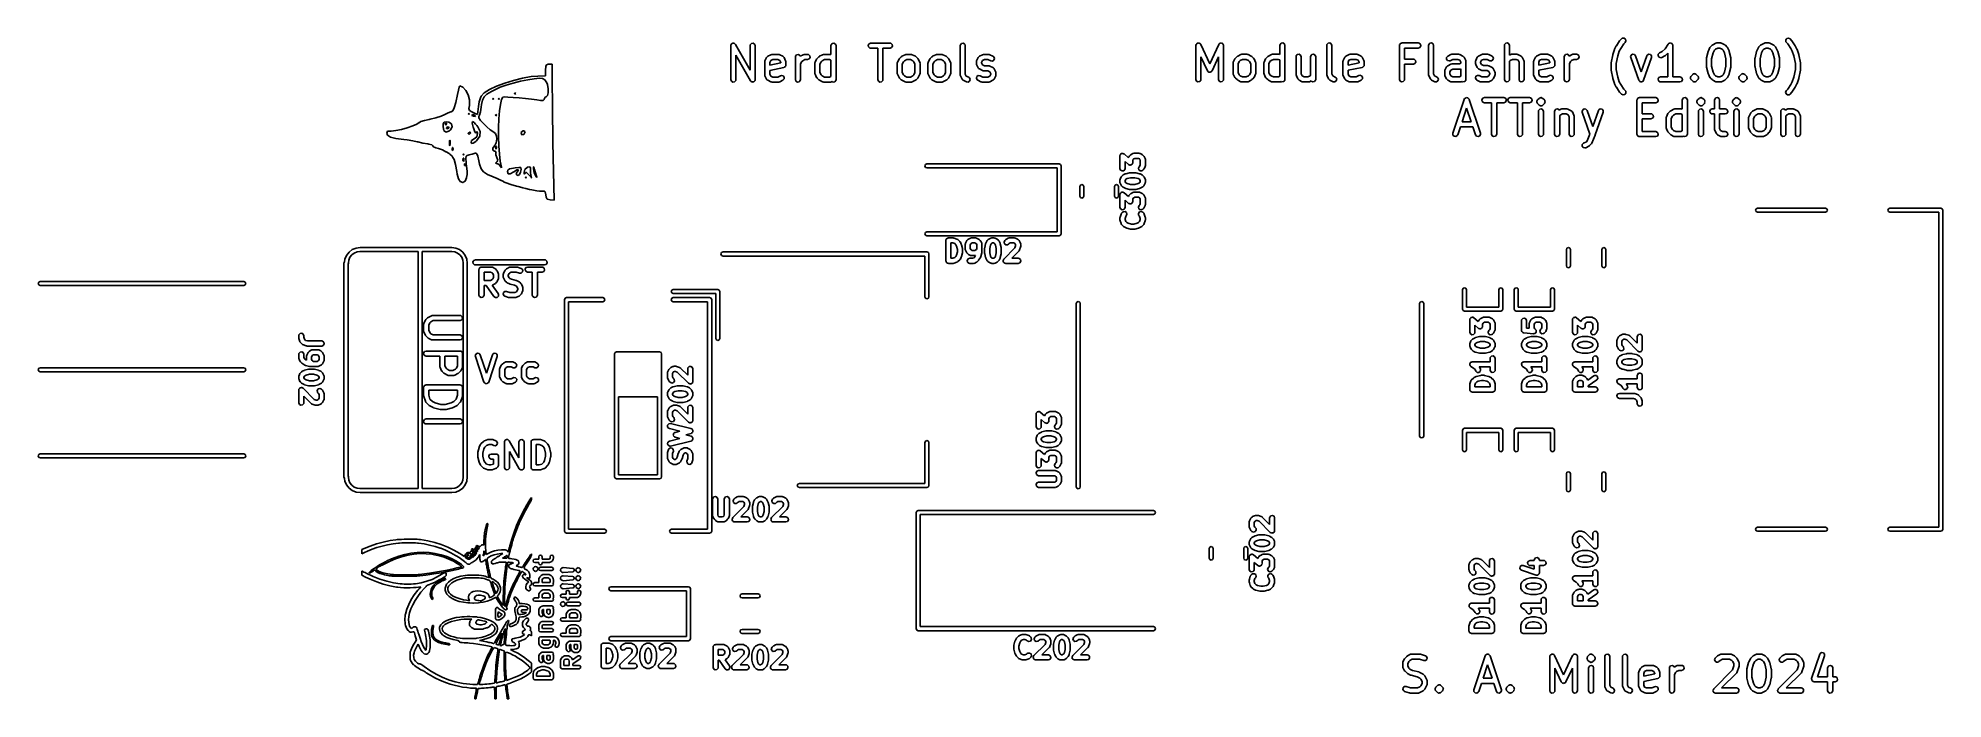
# Model space of a CAD drawing. Extents: x 93.8 to 150, y -109.7 to -90.2.
import ezdxf

# ---------------------------------------------------------------- set-up
doc = ezdxf.new("R2010")
doc.units = 0
doc.layers.add('BLACK', color=7, linetype='CONTINUOUS')

msp = doc.modelspace()

# ---------------------------------------------------------------- linework, layer by layer
at = {"layer": 'BLACK', "linetype": 'CONTINUOUS'}
for p, q in [((127.993, -90.3807), (128.001, -90.3749)), ((128.001, -90.3749), (128.017, -90.3764)), ((128.017, -90.3764), (128.033, -90.3735)), ((128.033, -90.3735), (128.042, -90.3785)), ((128.666, -90.3796), (128.68, -90.3727)), ((128.68, -90.3727), (128.69, -90.3753)), ((128.69, -90.3753), (128.7, -90.3735)), ((128.7, -90.3735), (128.714, -90.3817)), ((130.459, -90.3824), (130.509, -90.3735)), ((130.509, -90.3735), (130.554, -90.3992)), ((131.84, -90.3824), (131.89, -90.3735)), ((131.89, -90.3735), (131.935, -90.3992)), ((134.002, -90.379), (134.02, -90.3724)), ((134.02, -90.3724), (134.496, -90.3724)), ((134.496, -90.3724), (134.522, -90.3769)), ((134.84, -90.3824), (134.89, -90.3735)), ((134.89, -90.3735), (134.935, -90.3992)), ((137.078, -90.3824), (137.129, -90.3735)), ((137.129, -90.3735), (137.173, -90.3992)), ((140.339, -90.4534), (140.434, -90.3105)), ((140.434, -90.3105), (140.442, -90.3023)), ((140.442, -90.3023), (140.443, -90.2991)), ((140.443, -90.2991), (140.491, -90.2515)), ((140.491, -90.2515), (140.512, -90.2365)), ((140.512, -90.2365), (140.563, -90.2321)), ((140.597, -90.3576), (140.555, -90.3999)), ((140.563, -90.2321), (140.605, -90.2615)), ((140.619, -90.3111), (140.597, -90.3576)), ((140.605, -90.2615), (140.619, -90.3111)), ((141.909, -90.3786), (141.93, -90.3725)), ((141.93, -90.3725), (141.934, -90.3743)), ((141.934, -90.3743), (141.938, -90.3735)), ((141.938, -90.3735), (141.957, -90.3844)), ((143.272, -90.3803), (143.297, -90.3729)), ((143.297, -90.3729), (143.302, -90.3739)), ((143.302, -90.3739), (143.306, -90.3724)), ((143.306, -90.3724), (143.401, -90.3724)), ((143.401, -90.3724), (143.427, -90.3769)), ((144.701, -90.3803), (144.726, -90.3729)), ((144.726, -90.3729), (144.73, -90.3739)), ((144.73, -90.3739), (144.735, -90.3724)), ((144.735, -90.3724), (144.83, -90.3724)), ((144.83, -90.3724), (144.855, -90.3769)), ((145.329, -90.2851), (145.358, -90.2431)), ((145.333, -90.3362), (145.329, -90.2851)), ((145.348, -90.3576), (145.333, -90.3362)), ((145.391, -90.3999), (145.348, -90.3576)), ((145.358, -90.2431), (145.408, -90.2298)), ((145.408, -90.2298), (145.454, -90.2515)), ((145.454, -90.2515), (145.502, -90.2991)), ((145.502, -90.2991), (145.508, -90.3085)), ((145.508, -90.3085), (145.511, -90.3105)), ((145.511, -90.3105), (145.606, -90.4534)), ((114.238, -90.4524), (114.243, -90.4267)), ((114.238, -91.4524), (114.238, -90.4524)), ((114.243, -90.4267), (114.247, -90.4214)), ((114.247, -90.4214), (114.248, -90.4146)), ((114.248, -90.4146), (114.263, -90.4022)), ((114.263, -90.4022), (114.276, -90.3874)), ((114.276, -90.3874), (114.282, -90.3862)), ((114.282, -90.3862), (114.288, -90.3818)), ((114.288, -90.3818), (114.307, -90.3819)), ((114.307, -90.3819), (114.326, -90.3785)), ((114.326, -90.3785), (114.332, -90.382)), ((114.332, -90.382), (114.339, -90.382)), ((114.339, -90.382), (114.354, -90.3945)), ((114.354, -90.3945), (114.371, -90.4042)), ((114.371, -90.4042), (114.373, -90.4107)), ((114.373, -90.4107), (114.378, -90.4152)), ((114.378, -90.4152), (114.81, -91.17)), ((114.819, -91.4896), (114.388, -90.7348)), ((114.388, -90.7348), (114.388, -91.4524)), ((114.81, -90.4524), (114.814, -90.4267)), ((114.81, -91.17), (114.81, -90.4524)), ((114.814, -90.4267), (114.847, -90.3874)), ((114.847, -90.3874), (114.898, -90.3785)), ((114.898, -90.3785), (114.942, -90.4042)), ((114.942, -90.4042), (114.96, -90.4524)), ((114.96, -90.4524), (114.96, -91.4524)), ((115.238, -90.9286), (115.243, -90.9029)), ((115.238, -91.3095), (115.238, -90.9286)), ((115.243, -90.9029), (115.245, -90.8995)), ((115.245, -90.8995), (115.246, -90.895)), ((115.246, -90.895), (115.294, -90.7998)), ((115.294, -90.7998), (115.309, -90.7789)), ((115.309, -90.7789), (115.319, -90.7744)), ((115.319, -90.7744), (115.327, -90.7663)), ((115.327, -90.7663), (115.422, -90.7186)), ((115.417, -90.8892), (115.388, -90.9463)), ((115.474, -90.8607), (115.417, -90.8892)), ((115.422, -90.7186), (115.447, -90.7112)), ((115.447, -90.7112), (115.452, -90.7122)), ((115.452, -90.7122), (115.456, -90.7107)), ((115.456, -90.7107), (115.646, -90.7107)), ((115.629, -90.8607), (115.474, -90.8607)), ((115.686, -90.8892), (115.629, -90.8607)), ((115.646, -90.7107), (115.672, -90.7152)), ((115.672, -90.7152), (115.676, -90.7181)), ((115.676, -90.7181), (115.68, -90.7186)), ((115.68, -90.7186), (115.775, -90.7663)), ((115.714, -90.9463), (115.686, -90.8892)), ((115.775, -90.7663), (115.796, -90.7818)), ((115.796, -90.7818), (115.801, -90.7921)), ((115.801, -90.7921), (115.809, -90.7998)), ((115.809, -90.7998), (115.856, -90.895)), ((115.856, -90.895), (115.864, -90.92)), ((115.864, -90.92), (115.863, -90.9244)), ((115.863, -90.9244), (115.864, -90.9286)), ((115.864, -90.9286), (115.864, -91.0238)), ((116.143, -90.7857), (116.147, -90.7601)), ((116.143, -91.4524), (116.143, -90.7857)), ((116.147, -90.7601), (116.18, -90.7208)), ((116.18, -90.7208), (116.231, -90.7119)), ((116.231, -90.7119), (116.275, -90.7375)), ((116.275, -90.7375), (116.285, -90.7636)), ((116.285, -90.7636), (116.375, -90.7186)), ((116.327, -90.9254), (116.293, -90.9939)), ((116.358, -90.895), (116.327, -90.9254)), ((116.426, -90.8607), (116.358, -90.895)), ((116.375, -90.7186), (116.4, -90.7112)), ((116.4, -90.7112), (116.404, -90.7122)), ((116.404, -90.7122), (116.408, -90.7107)), ((116.408, -90.7107), (116.504, -90.7107)), ((116.504, -90.8607), (116.426, -90.8607)), ((116.504, -90.7107), (116.529, -90.7152)), ((116.552, -90.8432), (116.504, -90.8607)), ((116.529, -90.7152), (116.569, -90.7482)), ((116.577, -90.7987), (116.552, -90.8432)), ((116.569, -90.7482), (116.577, -90.7987)), ((116.722, -90.9426), (116.77, -90.8474)), ((116.77, -90.8474), (116.783, -90.8294)), ((116.783, -90.8294), (116.784, -90.8279)), ((116.784, -90.8279), (116.831, -90.7803)), ((116.831, -90.7803), (116.85, -90.7674)), ((116.85, -90.7674), (116.851, -90.7663)), ((116.851, -90.7663), (116.946, -90.7186)), ((116.899, -90.9254), (116.864, -90.9939)), ((116.929, -90.895), (116.899, -90.9254)), ((116.997, -90.8607), (116.929, -90.895)), ((116.946, -90.7186), (116.971, -90.7112)), ((116.971, -90.7112), (116.976, -90.7122)), ((116.976, -90.7122), (116.98, -90.7107)), ((116.98, -90.7107), (117.17, -90.7107)), ((117.153, -90.8607), (116.997, -90.8607)), ((117.19, -90.8797), (117.153, -90.8607)), ((117.17, -90.7107), (117.19, -90.7143)), ((117.19, -90.4524), (117.195, -90.4267)), ((117.19, -90.7143), (117.19, -90.4524)), ((117.19, -91.3584), (117.19, -90.8797)), ((117.195, -90.4267), (117.228, -90.3874)), ((117.228, -90.3874), (117.278, -90.3785)), ((117.278, -90.3785), (117.323, -90.4042)), ((117.323, -90.4042), (117.34, -90.4524)), ((117.34, -90.4524), (117.34, -91.4524)), ((118.287, -90.4394), (118.313, -90.3949)), ((118.296, -90.4899), (118.287, -90.4394)), ((118.335, -90.5229), (118.296, -90.4899)), ((118.313, -90.3949), (118.361, -90.3774)), ((118.361, -90.5274), (118.335, -90.5229)), ((118.361, -90.3774), (118.932, -90.3774)), ((118.571, -90.5274), (118.361, -90.5274)), ((118.571, -91.4524), (118.571, -90.5274)), ((118.932, -90.5274), (118.721, -90.5274)), ((118.721, -90.5274), (118.721, -91.4524)), ((118.932, -90.3774), (118.958, -90.3819)), ((118.98, -90.5098), (118.932, -90.5274)), ((118.958, -90.3819), (118.997, -90.4149)), ((119.006, -90.4654), (118.98, -90.5098)), ((118.997, -90.4149), (119.006, -90.4654)), ((119.151, -90.9426), (119.198, -90.8474)), ((119.198, -90.8474), (119.212, -90.8294)), ((119.212, -90.8279), (119.26, -90.7803)), ((119.212, -90.8294), (119.212, -90.8279)), ((119.26, -90.7803), (119.278, -90.7674)), ((119.278, -90.7674), (119.28, -90.7663)), ((119.28, -90.7663), (119.375, -90.7186)), ((119.327, -90.9254), (119.293, -90.9939)), ((119.358, -90.895), (119.327, -90.9254)), ((119.426, -90.8607), (119.358, -90.895)), ((119.375, -90.7186), (119.4, -90.7112)), ((119.4, -90.7112), (119.404, -90.7122)), ((119.404, -90.7122), (119.408, -90.7107)), ((119.408, -90.7107), (119.551, -90.7107)), ((119.533, -90.8607), (119.426, -90.8607)), ((119.602, -90.895), (119.533, -90.8607)), ((119.551, -90.7107), (119.577, -90.7152)), ((119.577, -90.7152), (119.58, -90.7181)), ((119.58, -90.7181), (119.585, -90.7186)), ((119.585, -90.7186), (119.68, -90.7663)), ((119.632, -90.9254), (119.602, -90.895)), ((119.667, -90.9939), (119.632, -90.9254)), ((119.68, -90.7663), (119.698, -90.7796)), ((119.698, -90.7796), (119.699, -90.7803)), ((119.699, -90.7803), (119.747, -90.8279)), ((119.747, -90.8279), (119.76, -90.8463)), ((119.76, -90.8463), (119.761, -90.8474)), ((119.761, -90.8474), (119.809, -90.9426)), ((120.056, -90.9426), (120.103, -90.8474)), ((120.103, -90.8474), (120.117, -90.8294)), ((120.117, -90.8279), (120.165, -90.7803)), ((120.117, -90.8294), (120.117, -90.8279)), ((120.165, -90.7803), (120.183, -90.7674)), ((120.183, -90.7674), (120.184, -90.7663)), ((120.184, -90.7663), (120.28, -90.7186)), ((120.232, -90.9254), (120.198, -90.9939)), ((120.262, -90.895), (120.232, -90.9254)), ((120.331, -90.8607), (120.262, -90.895)), ((120.28, -90.7186), (120.305, -90.7112)), ((120.305, -90.7112), (120.309, -90.7122)), ((120.309, -90.7122), (120.313, -90.7107)), ((120.313, -90.7107), (120.456, -90.7107)), ((120.438, -90.8607), (120.331, -90.8607)), ((120.507, -90.895), (120.438, -90.8607)), ((120.456, -90.7107), (120.482, -90.7152)), ((120.482, -90.7152), (120.485, -90.7181)), ((120.485, -90.7181), (120.489, -90.7186)), ((120.489, -90.7186), (120.585, -90.7663)), ((120.537, -90.9254), (120.507, -90.895)), ((120.571, -90.9939), (120.537, -90.9254)), ((120.585, -90.7663), (120.603, -90.7796)), ((120.603, -90.7796), (120.604, -90.7803)), ((120.604, -90.7803), (120.652, -90.8279)), ((120.652, -90.8279), (120.665, -90.8463)), ((120.665, -90.8463), (120.666, -90.8474)), ((120.666, -90.8474), (120.714, -90.9426)), ((121, -90.4524), (121.005, -90.4267)), ((121, -91.3095), (121, -90.4524)), ((121.005, -90.4267), (121.037, -90.3874)), ((121.037, -90.3874), (121.088, -90.3785)), ((121.088, -90.3785), (121.132, -90.4042)), ((121.132, -90.4042), (121.15, -90.4524)), ((121.15, -90.4524), (121.15, -91.2918)), ((121.476, -90.9286), (121.481, -90.9029)), ((121.476, -90.9762), (121.476, -90.9286)), ((121.481, -90.9029), (121.484, -90.8995)), ((121.484, -90.895), (121.532, -90.7998)), ((121.484, -90.8995), (121.484, -90.895)), ((121.532, -90.7998), (121.547, -90.7789)), ((121.547, -90.7789), (121.558, -90.7744)), ((121.558, -90.7744), (121.565, -90.7663)), ((121.565, -90.7663), (121.661, -90.7186)), ((121.655, -90.8892), (121.626, -90.9463)), ((121.712, -90.8607), (121.655, -90.8892)), ((121.661, -90.7186), (121.685, -90.7112)), ((121.685, -90.7112), (121.69, -90.7122)), ((121.69, -90.7122), (121.694, -90.7107)), ((121.694, -90.7107), (121.837, -90.7107)), ((121.819, -90.8607), (121.712, -90.8607)), ((121.899, -90.9004), (121.819, -90.8607)), ((121.837, -90.7107), (121.863, -90.7152)), ((121.863, -90.7152), (121.866, -90.7181)), ((121.866, -90.7181), (121.87, -90.7186)), ((121.87, -90.7186), (121.966, -90.7663)), ((121.95, -90.9063), (121.899, -90.9004)), ((121.992, -90.878), (121.95, -90.9063)), ((121.966, -90.7663), (121.987, -90.7818)), ((121.987, -90.7818), (122.007, -90.8288)), ((122.007, -90.8288), (121.992, -90.878)), ((127.945, -90.4474), (127.95, -90.4217)), ((127.945, -91.4474), (127.945, -90.4474)), ((127.95, -90.4217), (127.956, -90.4141)), ((127.956, -90.4141), (127.959, -90.4044)), ((127.959, -90.4044), (127.972, -90.395)), ((127.972, -90.395), (127.983, -90.3824)), ((127.983, -90.3824), (127.993, -90.3807)), ((128.042, -90.3785), (128.052, -90.3794)), ((128.052, -90.3794), (128.064, -90.391)), ((128.064, -90.391), (128.078, -90.3992)), ((128.078, -90.3992), (128.081, -90.4086)), ((128.081, -90.4086), (128.088, -90.4157)), ((128.088, -90.4157), (128.354, -90.9843)), ((128.286, -91.1934), (128.095, -90.7854)), ((128.095, -90.7854), (128.095, -91.4474)), ((128.354, -90.9843), (128.619, -90.4157)), ((128.612, -90.7854), (128.422, -91.1934)), ((128.612, -91.4474), (128.612, -90.7854)), ((128.619, -90.4157), (128.634, -90.3943)), ((128.634, -90.3943), (128.643, -90.3901)), ((128.643, -90.3901), (128.649, -90.3824)), ((128.649, -90.3824), (128.666, -90.3796)), ((128.714, -90.3817), (128.73, -90.386)), ((128.73, -90.386), (128.736, -90.3942)), ((128.736, -90.3942), (128.744, -90.3992)), ((128.744, -90.3992), (128.75, -90.4146)), ((128.75, -90.4146), (128.759, -90.428)), ((128.759, -90.428), (128.758, -90.438)), ((128.758, -90.438), (128.762, -90.4474)), ((128.762, -90.4474), (128.762, -91.4474)), ((129.048, -90.9376), (129.096, -90.8424)), ((129.096, -90.8424), (129.109, -90.8244)), ((129.109, -90.8244), (129.11, -90.8229)), ((129.11, -90.8229), (129.158, -90.7753)), ((129.158, -90.7753), (129.176, -90.7624)), ((129.176, -90.7624), (129.177, -90.7613)), ((129.177, -90.7613), (129.272, -90.7136)), ((129.225, -90.9204), (129.19, -90.9889)), ((129.255, -90.89), (129.225, -90.9204)), ((129.324, -90.8557), (129.255, -90.89)), ((129.272, -90.7136), (129.297, -90.7062)), ((129.297, -90.7062), (129.302, -90.7072)), ((129.302, -90.7072), (129.306, -90.7057)), ((129.306, -90.7057), (129.449, -90.7057)), ((129.431, -90.8557), (129.324, -90.8557)), ((129.5, -90.89), (129.431, -90.8557)), ((129.449, -90.7057), (129.474, -90.7102)), ((129.474, -90.7102), (129.478, -90.7131)), ((129.478, -90.7131), (129.482, -90.7136)), ((129.482, -90.7136), (129.578, -90.7613)), ((129.53, -90.9204), (129.5, -90.89)), ((129.564, -90.9889), (129.53, -90.9204)), ((129.578, -90.7613), (129.596, -90.7746)), ((129.596, -90.7746), (129.597, -90.7753)), ((129.597, -90.7753), (129.645, -90.8229)), ((129.645, -90.8229), (129.658, -90.8413)), ((129.658, -90.8413), (129.659, -90.8424)), ((129.659, -90.8424), (129.706, -90.9376)), ((129.953, -90.9376), (130.001, -90.8424)), ((130.001, -90.8424), (130.014, -90.8244)), ((130.014, -90.8244), (130.015, -90.8229)), ((130.015, -90.8229), (130.062, -90.7753)), ((130.062, -90.7753), (130.081, -90.7624)), ((130.081, -90.7624), (130.082, -90.7613)), ((130.082, -90.7613), (130.177, -90.7136)), ((130.129, -90.9204), (130.095, -90.9889)), ((130.16, -90.89), (130.129, -90.9204)), ((130.228, -90.8557), (130.16, -90.89)), ((130.177, -90.7136), (130.202, -90.7062)), ((130.202, -90.7062), (130.207, -90.7072)), ((130.207, -90.7072), (130.211, -90.7057)), ((130.211, -90.7057), (130.401, -90.7057)), ((130.383, -90.8557), (130.228, -90.8557)), ((130.421, -90.8747), (130.383, -90.8557)), ((130.401, -90.7057), (130.421, -90.7093)), ((130.421, -90.4474), (130.426, -90.4217)), ((130.421, -90.7093), (130.421, -90.4474)), ((130.421, -91.3534), (130.421, -90.8747)), ((130.426, -90.4217), (130.459, -90.3824)), ((130.554, -90.3992), (130.571, -90.4474)), ((130.571, -90.4474), (130.571, -91.4474)), ((130.898, -90.7807), (130.902, -90.7551)), ((130.898, -91.3045), (130.898, -90.7807)), ((130.902, -90.7551), (130.935, -90.7158)), ((130.935, -90.7158), (130.986, -90.7069)), ((130.986, -90.7069), (131.03, -90.7325)), ((131.03, -90.7325), (131.048, -90.7807)), ((131.048, -90.7807), (131.048, -91.2868)), ((131.326, -90.7807), (131.331, -90.7551)), ((131.326, -91.3211), (131.326, -90.7807)), ((131.331, -90.7551), (131.364, -90.7158)), ((131.364, -90.7158), (131.414, -90.7069)), ((131.414, -90.7069), (131.459, -90.7325)), ((131.459, -90.7325), (131.476, -90.7807)), ((131.476, -90.7807), (131.476, -91.4474)), ((131.802, -90.4474), (131.807, -90.4217)), ((131.802, -91.3045), (131.802, -90.4474)), ((131.807, -90.4217), (131.84, -90.3824)), ((131.935, -90.3992), (131.952, -90.4474)), ((131.952, -90.4474), (131.952, -91.2868)), ((132.279, -90.9236), (132.283, -90.8979)), ((132.279, -91.3045), (132.279, -90.9236)), ((132.283, -90.8979), (132.286, -90.8945)), ((132.286, -90.89), (132.334, -90.7948)), ((132.286, -90.8945), (132.286, -90.89)), ((132.334, -90.7948), (132.35, -90.7739)), ((132.35, -90.7739), (132.36, -90.7694)), ((132.36, -90.7694), (132.368, -90.7613)), ((132.368, -90.7613), (132.463, -90.7136)), ((132.457, -90.8842), (132.429, -90.9413)), ((132.514, -90.8557), (132.457, -90.8842)), ((132.463, -90.7136), (132.488, -90.7062)), ((132.488, -90.7062), (132.492, -90.7072)), ((132.492, -90.7072), (132.496, -90.7057)), ((132.496, -90.7057), (132.687, -90.7057)), ((132.669, -90.8557), (132.514, -90.8557)), ((132.726, -90.8842), (132.669, -90.8557)), ((132.687, -90.7057), (132.713, -90.7102)), ((132.713, -90.7102), (132.716, -90.7131)), ((132.716, -90.7131), (132.72, -90.7136)), ((132.72, -90.7136), (132.816, -90.7613)), ((132.755, -90.9413), (132.726, -90.8842)), ((132.816, -90.7613), (132.837, -90.7768)), ((132.837, -90.7768), (132.841, -90.7871)), ((132.841, -90.7871), (132.849, -90.7948)), ((132.849, -90.7948), (132.897, -90.89)), ((132.897, -90.89), (132.904, -90.915)), ((132.904, -90.915), (132.903, -90.9194)), ((132.903, -90.9194), (132.905, -90.9236)), ((132.905, -90.9236), (132.905, -91.0188)), ((133.945, -90.4474), (133.947, -90.4376)), ((133.945, -91.4474), (133.945, -90.4474)), ((133.946, -90.4344), (133.948, -90.4315)), ((133.947, -90.4376), (133.946, -90.4344)), ((133.948, -90.4315), (133.95, -90.4217)), ((133.95, -90.4217), (133.962, -90.4068)), ((133.962, -90.4068), (133.972, -90.3899)), ((133.972, -90.3899), (133.978, -90.3876)), ((133.978, -90.3876), (133.983, -90.3824)), ((133.983, -90.3824), (134.002, -90.379)), ((134.496, -90.5224), (134.095, -90.5224)), ((134.095, -90.5224), (134.095, -90.8486)), ((134.095, -90.8486), (134.354, -90.8486)), ((134.354, -90.8486), (134.379, -90.8531)), ((134.379, -90.8531), (134.419, -90.8861)), ((134.427, -90.9366), (134.402, -90.981)), ((134.419, -90.8861), (134.427, -90.9366)), ((134.545, -90.5048), (134.496, -90.5224)), ((134.522, -90.3769), (134.561, -90.4099)), ((134.57, -90.4604), (134.545, -90.5048)), ((134.561, -90.4099), (134.57, -90.4604)), ((134.802, -90.4474), (134.807, -90.4217)), ((134.802, -91.3045), (134.802, -90.4474)), ((134.807, -90.4217), (134.84, -90.3824)), ((134.935, -90.3992), (134.952, -90.4474)), ((134.952, -90.4474), (134.952, -91.2868)), ((135.329, -90.8497), (135.332, -90.7985)), ((135.36, -90.8909), (135.329, -90.8497)), ((135.332, -90.7985), (135.368, -90.7613)), ((135.41, -90.9028), (135.36, -90.8909)), ((135.368, -90.7613), (135.463, -90.7136)), ((135.435, -90.8954), (135.41, -90.9028)), ((135.514, -90.8557), (135.435, -90.8954)), ((135.463, -90.7136), (135.488, -90.7062)), ((135.488, -90.7062), (135.492, -90.7072)), ((135.492, -90.7072), (135.496, -90.7057)), ((135.496, -90.7057), (135.687, -90.7057)), ((135.669, -90.8557), (135.514, -90.8557)), ((135.726, -90.8842), (135.669, -90.8557)), ((135.687, -90.7057), (135.713, -90.7102)), ((135.713, -90.7102), (135.716, -90.7131)), ((135.716, -90.7131), (135.72, -90.7136)), ((135.72, -90.7136), (135.816, -90.7613)), ((135.755, -90.9413), (135.726, -90.8842)), ((135.816, -90.7613), (135.837, -90.7768)), ((135.837, -90.7768), (135.841, -90.7871)), ((135.841, -90.7871), (135.849, -90.7948)), ((135.849, -90.7948), (135.897, -90.89)), ((135.897, -90.89), (135.904, -90.915)), ((135.904, -90.915), (135.903, -90.9194)), ((135.903, -90.9194), (135.905, -90.9236)), ((135.905, -90.9236), (135.905, -91.4474)), ((136.183, -90.9236), (136.188, -90.8979)), ((136.183, -90.9712), (136.183, -90.9236)), ((136.188, -90.8979), (136.191, -90.8945)), ((136.191, -90.89), (136.239, -90.7948)), ((136.191, -90.8945), (136.191, -90.89)), ((136.239, -90.7948), (136.254, -90.7739)), ((136.254, -90.7739), (136.265, -90.7694)), ((136.265, -90.7694), (136.272, -90.7613)), ((136.272, -90.7613), (136.368, -90.7136)), ((136.362, -90.8842), (136.333, -90.9413)), ((136.419, -90.8557), (136.362, -90.8842)), ((136.368, -90.7136), (136.393, -90.7062)), ((136.393, -90.7062), (136.397, -90.7072)), ((136.397, -90.7072), (136.401, -90.7057)), ((136.401, -90.7057), (136.544, -90.7057)), ((136.526, -90.8557), (136.419, -90.8557)), ((136.606, -90.8954), (136.526, -90.8557)), ((136.544, -90.7057), (136.57, -90.7102)), ((136.57, -90.7102), (136.573, -90.7131)), ((136.573, -90.7131), (136.578, -90.7136)), ((136.578, -90.7136), (136.673, -90.7613)), ((136.657, -90.9013), (136.606, -90.8954)), ((136.7, -90.873), (136.657, -90.9013)), ((136.673, -90.7613), (136.694, -90.7768)), ((136.694, -90.7768), (136.714, -90.8238)), ((136.714, -90.8238), (136.7, -90.873)), ((137.04, -90.4474), (137.045, -90.4217)), ((137.04, -91.4474), (137.04, -90.4474)), ((137.045, -90.4217), (137.078, -90.3824)), ((137.173, -90.3992), (137.19, -90.4474)), ((137.19, -90.4474), (137.19, -90.7308)), ((137.19, -90.7308), (137.225, -90.7136)), ((137.208, -90.89), (137.19, -90.907)), ((137.19, -90.907), (137.19, -91.4474)), ((137.276, -90.8557), (137.208, -90.89)), ((137.225, -90.7136), (137.25, -90.7062)), ((137.25, -90.7062), (137.254, -90.7072)), ((137.254, -90.7072), (137.258, -90.7057)), ((137.258, -90.7057), (137.401, -90.7057)), ((137.383, -90.8557), (137.276, -90.8557)), ((137.441, -90.8842), (137.383, -90.8557)), ((137.401, -90.7057), (137.427, -90.7102)), ((137.427, -90.7102), (137.43, -90.7131)), ((137.43, -90.7131), (137.435, -90.7136)), ((137.435, -90.7136), (137.53, -90.7613)), ((137.469, -90.9413), (137.441, -90.8842)), ((137.53, -90.7613), (137.551, -90.7768)), ((137.551, -90.7768), (137.555, -90.7871)), ((137.555, -90.7871), (137.564, -90.7948)), ((137.564, -90.7948), (137.611, -90.89)), ((137.611, -90.89), (137.619, -90.915)), ((137.619, -90.915), (137.618, -90.9194)), ((137.618, -90.9194), (137.619, -90.9236)), ((137.619, -90.9236), (137.619, -91.4474)), ((137.898, -90.9236), (137.902, -90.8979)), ((137.898, -91.3045), (137.898, -90.9236)), ((137.902, -90.8979), (137.905, -90.8945)), ((137.905, -90.8945), (137.906, -90.89)), ((137.906, -90.89), (137.953, -90.7948)), ((137.953, -90.7948), (137.969, -90.7739)), ((137.969, -90.7739), (137.979, -90.7694)), ((137.979, -90.7694), (137.987, -90.7613)), ((137.987, -90.7613), (138.082, -90.7136)), ((138.076, -90.8842), (138.048, -90.9413)), ((138.133, -90.8557), (138.076, -90.8842)), ((138.082, -90.7136), (138.107, -90.7062)), ((138.107, -90.7062), (138.111, -90.7072)), ((138.111, -90.7072), (138.115, -90.7057)), ((138.115, -90.7057), (138.306, -90.7057)), ((138.288, -90.8557), (138.133, -90.8557)), ((138.345, -90.8842), (138.288, -90.8557)), ((138.306, -90.7057), (138.332, -90.7102)), ((138.332, -90.7102), (138.335, -90.7131)), ((138.335, -90.7131), (138.339, -90.7136)), ((138.339, -90.7136), (138.435, -90.7613)), ((138.374, -90.9413), (138.345, -90.8842)), ((138.435, -90.7613), (138.456, -90.7768)), ((138.456, -90.7768), (138.46, -90.7871)), ((138.46, -90.7871), (138.468, -90.7948)), ((138.468, -90.7948), (138.516, -90.89)), ((138.516, -90.89), (138.523, -90.915)), ((138.523, -90.915), (138.522, -90.9194)), ((138.522, -90.9194), (138.524, -90.9236)), ((138.524, -90.9236), (138.524, -91.0188)), ((138.802, -90.7807), (138.807, -90.7551)), ((138.802, -91.4474), (138.802, -90.7807)), ((138.807, -90.7551), (138.84, -90.7158)), ((138.84, -90.7158), (138.89, -90.7069)), ((138.89, -90.7069), (138.935, -90.7325)), ((138.935, -90.7325), (138.944, -90.7586)), ((138.944, -90.7586), (139.034, -90.7136)), ((138.987, -90.9204), (138.952, -90.9889)), ((139.017, -90.89), (138.987, -90.9204)), ((139.086, -90.8557), (139.017, -90.89)), ((139.034, -90.7136), (139.059, -90.7062)), ((139.059, -90.7062), (139.064, -90.7072)), ((139.064, -90.7072), (139.068, -90.7057)), ((139.068, -90.7057), (139.163, -90.7057)), ((139.163, -90.8557), (139.086, -90.8557)), ((139.163, -90.7057), (139.189, -90.7102)), ((139.211, -90.8382), (139.163, -90.8557)), ((139.189, -90.7102), (139.228, -90.7432)), ((139.237, -90.7937), (139.211, -90.8382)), ((139.228, -90.7432), (139.237, -90.7937)), ((140.185, -90.9565), (140.232, -90.7184)), ((140.232, -90.7184), (140.235, -90.7121)), ((140.235, -90.7094), (140.282, -90.5665)), ((140.235, -90.7121), (140.235, -90.7094)), ((140.282, -90.5665), (140.286, -90.5596)), ((140.286, -90.5567), (140.334, -90.4615)), ((140.286, -90.5596), (140.286, -90.5567)), ((140.379, -90.7524), (140.333, -90.9786)), ((140.334, -90.4615), (140.338, -90.456)), ((140.338, -90.456), (140.339, -90.4534)), ((140.423, -90.619), (140.379, -90.7524)), ((140.466, -90.5327), (140.423, -90.619)), ((140.555, -90.3999), (140.466, -90.5327)), ((140.755, -90.7803), (140.773, -90.7322)), ((140.759, -90.8059), (140.755, -90.7803)), ((140.997, -91.4726), (140.759, -90.8059)), ((140.773, -90.7322), (140.817, -90.7068)), ((140.817, -90.7068), (140.868, -90.716)), ((140.868, -90.716), (140.9, -90.7555)), ((140.9, -90.7555), (141.068, -91.2244)), ((141.068, -91.2244), (141.235, -90.7555)), ((141.377, -90.8059), (141.138, -91.4726)), ((141.235, -90.7555), (141.248, -90.7329)), ((141.248, -90.7329), (141.292, -90.7069)), ((141.292, -90.7069), (141.343, -90.7155)), ((141.343, -90.7155), (141.376, -90.7546)), ((141.376, -90.7546), (141.377, -90.8059)), ((141.567, -90.7545), (141.57, -90.7033)), ((141.598, -90.7957), (141.567, -90.7545)), ((141.57, -90.7033), (141.606, -90.666)), ((141.648, -90.8076), (141.598, -90.7957)), ((141.606, -90.666), (141.69, -90.6238)), ((141.673, -90.8002), (141.648, -90.8076)), ((141.768, -90.7526), (141.673, -90.8002)), ((141.69, -90.6238), (141.771, -90.5425)), ((141.769, -90.7514), (141.768, -90.7526)), ((141.788, -90.7385), (141.769, -90.7514)), ((141.771, -90.5425), (141.863, -90.4058)), ((141.85, -90.6761), (141.788, -90.7385)), ((141.85, -91.3724), (141.85, -90.6761)), ((141.863, -90.4058), (141.881, -90.3869)), ((141.881, -90.3869), (141.885, -90.3857)), ((141.885, -90.3857), (141.887, -90.3824)), ((141.887, -90.3824), (141.909, -90.3786)), ((141.957, -90.3844), (141.977, -90.3931)), ((141.977, -90.3931), (141.979, -90.397)), ((141.979, -90.397), (141.982, -90.3992)), ((141.982, -90.3992), (141.99, -90.4196)), ((141.99, -90.4196), (142, -90.4391)), ((142, -90.4391), (141.999, -90.4433)), ((141.999, -90.4433), (142, -90.4474)), ((142, -90.4474), (142, -91.3724)), ((142.993, -90.8283), (142.995, -90.8136)), ((142.993, -91.0664), (142.993, -90.8283)), ((142.995, -90.8101), (143.043, -90.6197)), ((142.995, -90.8136), (142.995, -90.8101)), ((143.043, -90.6197), (143.048, -90.6078)), ((143.048, -90.6043), (143.096, -90.5091)), ((143.048, -90.6078), (143.048, -90.6043)), ((143.096, -90.5091), (143.109, -90.4911)), ((143.109, -90.4911), (143.11, -90.4896)), ((143.11, -90.4896), (143.158, -90.442)), ((143.186, -90.664), (143.143, -90.8376)), ((143.143, -90.8376), (143.143, -91.0572)), ((143.158, -90.442), (143.176, -90.4291)), ((143.176, -90.4291), (143.177, -90.4279)), ((143.177, -90.4279), (143.272, -90.3803)), ((143.225, -90.587), (143.186, -90.664)), ((143.255, -90.5566), (143.225, -90.587)), ((143.324, -90.5224), (143.255, -90.5566)), ((143.383, -90.5224), (143.324, -90.5224)), ((143.452, -90.5566), (143.383, -90.5224)), ((143.427, -90.3769), (143.43, -90.3798)), ((143.43, -90.3798), (143.435, -90.3803)), ((143.435, -90.3803), (143.53, -90.4279)), ((143.482, -90.587), (143.452, -90.5566)), ((143.521, -90.664), (143.482, -90.587)), ((143.564, -90.8376), (143.521, -90.664)), ((143.53, -90.4279), (143.548, -90.4413)), ((143.548, -90.4413), (143.549, -90.442)), ((143.549, -90.442), (143.597, -90.4896)), ((143.564, -91.0572), (143.564, -90.8376)), ((143.597, -90.4896), (143.61, -90.508)), ((143.61, -90.508), (143.611, -90.5091)), ((143.611, -90.5091), (143.659, -90.6043)), ((143.659, -90.6043), (143.662, -90.6167)), ((143.662, -90.6167), (143.664, -90.6197)), ((143.664, -90.6197), (143.712, -90.8101)), ((143.712, -90.8101), (143.713, -90.8251)), ((143.713, -90.8251), (143.714, -90.8283)), ((143.714, -90.8283), (143.714, -91.0664)), ((144.421, -90.8283), (144.424, -90.8136)), ((144.421, -91.0664), (144.421, -90.8283)), ((144.424, -90.8101), (144.471, -90.6197)), ((144.424, -90.8136), (144.424, -90.8101)), ((144.471, -90.6197), (144.477, -90.6078)), ((144.477, -90.6043), (144.525, -90.5091)), ((144.477, -90.6078), (144.477, -90.6043)), ((144.525, -90.5091), (144.538, -90.4911)), ((144.538, -90.4911), (144.539, -90.4896)), ((144.539, -90.4896), (144.586, -90.442)), ((144.615, -90.664), (144.571, -90.8376)), ((144.571, -90.8376), (144.571, -91.0572)), ((144.586, -90.442), (144.605, -90.4291)), ((144.605, -90.4291), (144.606, -90.4279)), ((144.606, -90.4279), (144.701, -90.3803)), ((144.653, -90.587), (144.615, -90.664)), ((144.684, -90.5566), (144.653, -90.587)), ((144.752, -90.5224), (144.684, -90.5566)), ((144.812, -90.5224), (144.752, -90.5224)), ((144.881, -90.5566), (144.812, -90.5224)), ((144.855, -90.3769), (144.859, -90.3798)), ((144.859, -90.3798), (144.863, -90.3803)), ((144.863, -90.3803), (144.959, -90.4279)), ((144.911, -90.587), (144.881, -90.5566)), ((144.949, -90.664), (144.911, -90.587)), ((144.993, -90.8376), (144.949, -90.664)), ((144.959, -90.4279), (144.977, -90.4413)), ((144.977, -90.4413), (144.978, -90.442)), ((144.978, -90.442), (145.026, -90.4896)), ((144.993, -91.0572), (144.993, -90.8376)), ((145.026, -90.4896), (145.039, -90.508)), ((145.039, -90.508), (145.04, -90.5091)), ((145.04, -90.5091), (145.087, -90.6043)), ((145.087, -90.6043), (145.091, -90.6167)), ((145.091, -90.6167), (145.093, -90.6197)), ((145.093, -90.6197), (145.141, -90.8101)), ((145.141, -90.8101), (145.142, -90.8251)), ((145.142, -90.8251), (145.143, -90.8283)), ((145.143, -90.8283), (145.143, -91.0664)), ((145.479, -90.5327), (145.391, -90.3999)), ((145.522, -90.619), (145.479, -90.5327)), ((145.567, -90.7524), (145.522, -90.619)), ((145.612, -90.9786), (145.567, -90.7524)), ((145.606, -90.4534), (145.609, -90.4596)), ((145.609, -90.4596), (145.611, -90.4615)), ((145.611, -90.4615), (145.659, -90.5567)), ((145.659, -90.5567), (145.661, -90.5642)), ((145.661, -90.5642), (145.663, -90.5665)), ((145.663, -90.5665), (145.71, -90.7094)), ((145.71, -90.7094), (145.711, -90.7161)), ((145.711, -90.7161), (145.713, -90.7184)), ((145.713, -90.7184), (145.76, -90.9565)), ((107.578, -91.5565), (107.838, -91.4751)), ((107.838, -91.4751), (108.103, -91.4096)), ((108.256, -91.4568), (108.042, -91.5013)), ((108.103, -91.4096), (108.357, -91.3651)), ((108.449, -91.4256), (108.256, -91.4568)), ((108.357, -91.3651), (108.555, -91.3479)), ((108.601, -91.4115), (108.449, -91.4256)), ((108.555, -91.3479), (108.78, -91.34)), ((108.695, -91.4185), (108.601, -91.4115)), ((108.755, -91.4588), (108.695, -91.4185)), ((108.814, -91.5427), (108.755, -91.4588)), ((108.78, -91.17), (108.785, -91.0629)), ((108.78, -91.34), (108.78, -91.17)), ((108.785, -91.0629), (108.808, -91.0136)), ((108.808, -91.0136), (108.861, -91.0003)), ((108.861, -91.0003), (108.88, -91)), ((108.88, -91), (108.98, -91)), ((108.98, -91), (108.98, -91.7335)), ((114.256, -91.5006), (114.238, -91.4524)), ((114.384, -91.478), (114.351, -91.5173)), ((114.388, -91.4524), (114.384, -91.478)), ((114.825, -91.4941), (114.819, -91.4896)), ((114.827, -91.5006), (114.825, -91.4941)), ((114.949, -91.4902), (114.934, -91.5025)), ((114.951, -91.4833), (114.949, -91.4902)), ((114.955, -91.478), (114.951, -91.4833)), ((114.96, -91.4524), (114.955, -91.478)), ((115.24, -91.3137), (115.238, -91.3095)), ((115.239, -91.3181), (115.24, -91.3137)), ((115.246, -91.3431), (115.239, -91.3181)), ((115.294, -91.4383), (115.246, -91.3431)), ((115.302, -91.446), (115.294, -91.4383)), ((115.306, -91.4563), (115.302, -91.446)), ((115.327, -91.4718), (115.306, -91.4563)), ((115.422, -91.5195), (115.327, -91.4718)), ((115.388, -90.9463), (115.388, -91.0276)), ((115.388, -91.0276), (115.714, -90.9623)), ((115.804, -91.0974), (115.388, -91.1805)), ((115.388, -91.1805), (115.388, -91.2918)), ((115.388, -91.2918), (115.417, -91.3489)), ((115.417, -91.3489), (115.474, -91.3774)), ((115.474, -91.3774), (115.629, -91.3774)), ((115.629, -91.3774), (115.708, -91.3377)), ((115.775, -91.4718), (115.68, -91.5195)), ((115.708, -91.3377), (115.733, -91.3303)), ((115.714, -90.9623), (115.714, -90.9463)), ((115.733, -91.3303), (115.783, -91.3422)), ((115.81, -91.4346), (115.775, -91.4718)), ((115.783, -91.3422), (115.814, -91.3834)), ((115.815, -91.0909), (115.804, -91.0974)), ((115.814, -91.3834), (115.81, -91.4346)), ((115.827, -91.0888), (115.815, -91.0909)), ((115.836, -91.078), (115.827, -91.0888)), ((115.848, -91.0707), (115.836, -91.078)), ((115.852, -91.059), (115.848, -91.0707)), ((115.86, -91.0495), (115.852, -91.059)), ((115.864, -91.0238), (115.86, -91.0495)), ((116.16, -91.5006), (116.143, -91.4524)), ((116.288, -91.478), (116.255, -91.5173)), ((116.293, -91.4524), (116.288, -91.478)), ((116.293, -90.9939), (116.293, -91.4524)), ((116.714, -90.9762), (116.719, -90.9505)), ((116.714, -91.2619), (116.714, -90.9762)), ((116.716, -91.2661), (116.714, -91.2619)), ((116.715, -91.2705), (116.716, -91.2661)), ((116.722, -91.2954), (116.715, -91.2705)), ((116.719, -90.9505), (116.722, -90.9471)), ((116.722, -90.9471), (116.722, -90.9426)), ((116.77, -91.3907), (116.722, -91.2954)), ((116.771, -91.3918), (116.77, -91.3907)), ((116.784, -91.4102), (116.771, -91.3918)), ((116.831, -91.4578), (116.784, -91.4102)), ((116.833, -91.4585), (116.831, -91.4578)), ((116.851, -91.4718), (116.833, -91.4585)), ((116.946, -91.5195), (116.851, -91.4718)), ((116.864, -90.9939), (116.864, -91.2442)), ((116.864, -91.2442), (116.899, -91.3127)), ((116.899, -91.3127), (116.929, -91.3431)), ((116.929, -91.3431), (116.997, -91.3774)), ((116.997, -91.3774), (117.153, -91.3774)), ((117.153, -91.3774), (117.19, -91.3584)), ((117.336, -91.478), (117.303, -91.5173)), ((117.34, -91.4524), (117.336, -91.478)), ((118.589, -91.5006), (118.571, -91.4524)), ((118.717, -91.478), (118.684, -91.5173)), ((118.721, -91.4524), (118.717, -91.478)), ((119.143, -90.9762), (119.147, -90.9505)), ((119.143, -91.2619), (119.143, -90.9762)), ((119.144, -91.2661), (119.143, -91.2619)), ((119.143, -91.2705), (119.144, -91.2661)), ((119.151, -91.2954), (119.143, -91.2705)), ((119.147, -90.9505), (119.15, -90.9471)), ((119.15, -90.9471), (119.151, -90.9426)), ((119.198, -91.3907), (119.151, -91.2954)), ((119.2, -91.3918), (119.198, -91.3907)), ((119.212, -91.4102), (119.2, -91.3918)), ((119.26, -91.4578), (119.212, -91.4102)), ((119.262, -91.4585), (119.26, -91.4578)), ((119.28, -91.4718), (119.262, -91.4585)), ((119.375, -91.5195), (119.28, -91.4718)), ((119.293, -90.9939), (119.293, -91.2442)), ((119.293, -91.2442), (119.327, -91.3127)), ((119.327, -91.3127), (119.358, -91.3431)), ((119.358, -91.3431), (119.426, -91.3774)), ((119.426, -91.3774), (119.533, -91.3774)), ((119.533, -91.3774), (119.602, -91.3431)), ((119.68, -91.4718), (119.585, -91.5195)), ((119.602, -91.3431), (119.632, -91.3127)), ((119.632, -91.3127), (119.667, -91.2442)), ((119.667, -91.2442), (119.667, -90.9939)), ((119.681, -91.4707), (119.68, -91.4718)), ((119.699, -91.4578), (119.681, -91.4707)), ((119.747, -91.4102), (119.699, -91.4578)), ((119.748, -91.4087), (119.747, -91.4102)), ((119.761, -91.3907), (119.748, -91.4087)), ((119.809, -91.2954), (119.761, -91.3907)), ((119.809, -90.9426), (119.816, -90.9676)), ((119.812, -91.2876), (119.809, -91.291)), ((119.809, -91.291), (119.809, -91.2954)), ((119.817, -91.2619), (119.812, -91.2876)), ((119.816, -90.9676), (119.815, -90.972)), ((119.815, -90.972), (119.817, -90.9762)), ((119.817, -90.9762), (119.817, -91.2619)), ((120.048, -90.9762), (120.052, -90.9505)), ((120.048, -91.2619), (120.048, -90.9762)), ((120.049, -91.2661), (120.048, -91.2619)), ((120.048, -91.2705), (120.049, -91.2661)), ((120.056, -91.2954), (120.048, -91.2705)), ((120.052, -90.9505), (120.055, -90.9471)), ((120.055, -90.9471), (120.056, -90.9426)), ((120.103, -91.3907), (120.056, -91.2954)), ((120.104, -91.3918), (120.103, -91.3907)), ((120.117, -91.4102), (120.104, -91.3918)), ((120.165, -91.4578), (120.117, -91.4102)), ((120.166, -91.4585), (120.165, -91.4578)), ((120.184, -91.4718), (120.166, -91.4585)), ((120.28, -91.5195), (120.184, -91.4718)), ((120.198, -90.9939), (120.198, -91.2442)), ((120.198, -91.2442), (120.232, -91.3127)), ((120.232, -91.3127), (120.262, -91.3431)), ((120.262, -91.3431), (120.331, -91.3774)), ((120.331, -91.3774), (120.438, -91.3774)), ((120.438, -91.3774), (120.507, -91.3431)), ((120.585, -91.4718), (120.489, -91.5195)), ((120.507, -91.3431), (120.537, -91.3127)), ((120.537, -91.3127), (120.571, -91.2442)), ((120.571, -91.2442), (120.571, -90.9939)), ((120.586, -91.4707), (120.585, -91.4718)), ((120.604, -91.4578), (120.586, -91.4707)), ((120.652, -91.4102), (120.604, -91.4578)), ((120.653, -91.4087), (120.652, -91.4102)), ((120.666, -91.3907), (120.653, -91.4087)), ((120.714, -91.2954), (120.666, -91.3907)), ((120.714, -90.9426), (120.721, -90.9676)), ((120.717, -91.2876), (120.714, -91.291)), ((120.714, -91.291), (120.714, -91.2954)), ((120.721, -91.2619), (120.717, -91.2876)), ((120.721, -90.9676), (120.72, -90.972)), ((120.72, -90.972), (120.721, -90.9762)), ((120.721, -90.9762), (120.721, -91.2619)), ((121.002, -91.3137), (121, -91.3095)), ((121, -91.3181), (121.002, -91.3137)), ((121.008, -91.3431), (121, -91.3181)), ((121.056, -91.4383), (121.008, -91.3431)), ((121.064, -91.446), (121.056, -91.4383)), ((121.068, -91.4563), (121.064, -91.446)), ((121.089, -91.4718), (121.068, -91.4563)), ((121.184, -91.5195), (121.089, -91.4718)), ((121.15, -91.2918), (121.179, -91.3489)), ((121.179, -91.3489), (121.251, -91.3853)), ((121.278, -91.4971), (121.235, -91.5253)), ((121.251, -91.3853), (121.272, -91.4008)), ((121.272, -91.4008), (121.293, -91.4479)), ((121.293, -91.4479), (121.278, -91.4971)), ((121.478, -90.9804), (121.476, -90.9762)), ((121.476, -91.4093), (121.491, -91.3601)), ((121.497, -91.4563), (121.476, -91.4093)), ((121.477, -90.9848), (121.478, -90.9804)), ((121.484, -91.0097), (121.477, -90.9848)), ((121.532, -91.105), (121.484, -91.0097)), ((121.491, -91.3601), (121.534, -91.3318)), ((121.518, -91.4718), (121.497, -91.4563)), ((121.613, -91.5195), (121.518, -91.4718)), ((121.54, -91.1127), (121.532, -91.105)), ((121.534, -91.3318), (121.585, -91.3377)), ((121.544, -91.123), (121.54, -91.1127)), ((121.565, -91.1385), (121.544, -91.123)), ((121.661, -91.1861), (121.565, -91.1385)), ((121.585, -91.3377), (121.664, -91.3774)), ((121.626, -90.9463), (121.626, -90.9585)), ((121.626, -90.9585), (121.655, -91.0155)), ((121.655, -91.0155), (121.712, -91.044)), ((121.665, -91.1866), (121.661, -91.1861)), ((121.664, -91.3774), (121.819, -91.3774)), ((121.668, -91.1895), (121.665, -91.1866)), ((121.694, -91.194), (121.668, -91.1895)), ((121.819, -91.194), (121.694, -91.194)), ((121.712, -91.044), (121.837, -91.044)), ((121.876, -91.2226), (121.819, -91.194)), ((121.819, -91.3774), (121.876, -91.3489)), ((121.837, -91.044), (121.863, -91.0486)), ((121.863, -91.0486), (121.866, -91.0515)), ((121.866, -91.0515), (121.87, -91.052)), ((121.87, -91.052), (121.966, -91.0996)), ((121.966, -91.4718), (121.87, -91.5195)), ((121.905, -91.2796), (121.876, -91.2226)), ((121.876, -91.3489), (121.905, -91.2918)), ((121.905, -91.2918), (121.905, -91.2796)), ((121.966, -91.0996), (121.987, -91.1151)), ((121.973, -91.4637), (121.966, -91.4718)), ((121.984, -91.4592), (121.973, -91.4637)), ((121.999, -91.4383), (121.984, -91.4592)), ((121.987, -91.1151), (121.991, -91.1254)), ((121.991, -91.1254), (121.999, -91.1331)), ((121.999, -91.1331), (122.047, -91.2284)), ((122.047, -91.3431), (121.999, -91.4383)), ((122.047, -91.2284), (122.054, -91.2533)), ((122.05, -91.3352), (122.047, -91.3386)), ((122.047, -91.3386), (122.047, -91.3431)), ((122.055, -91.3095), (122.05, -91.3352)), ((122.054, -91.2533), (122.053, -91.2577)), ((122.053, -91.2577), (122.055, -91.2619)), ((122.055, -91.2619), (122.055, -91.3095)), ((127.963, -91.4956), (127.945, -91.4474)), ((128.007, -91.5212), (127.963, -91.4956)), ((128.091, -91.473), (128.058, -91.5123)), ((128.095, -91.4474), (128.091, -91.473)), ((128.299, -91.2071), (128.286, -91.1934)), ((128.311, -91.2231), (128.299, -91.2071)), ((128.317, -91.2248), (128.311, -91.2231)), ((128.322, -91.2296), (128.317, -91.2248)), ((128.341, -91.2313), (128.322, -91.2296)), ((128.36, -91.2364), (128.341, -91.2313)), ((128.366, -91.2335), (128.36, -91.2364)), ((128.373, -91.2341), (128.366, -91.2335)), ((128.389, -91.2229), (128.373, -91.2341)), ((128.407, -91.2147), (128.389, -91.2229)), ((128.412, -91.2066), (128.407, -91.2147)), ((128.415, -91.2047), (128.412, -91.2066)), ((128.416, -91.2015), (128.415, -91.2047)), ((128.422, -91.1934), (128.416, -91.2015)), ((128.629, -91.4956), (128.612, -91.4474)), ((128.674, -91.5212), (128.629, -91.4956)), ((128.757, -91.473), (128.724, -91.5123)), ((128.762, -91.4474), (128.757, -91.473)), ((129.04, -90.9712), (129.045, -90.9455)), ((129.04, -91.2569), (129.04, -90.9712)), ((129.042, -91.2611), (129.04, -91.2569)), ((129.041, -91.2655), (129.042, -91.2611)), ((129.048, -91.2904), (129.041, -91.2655)), ((129.045, -90.9455), (129.048, -90.9421)), ((129.048, -90.9421), (129.048, -90.9376)), ((129.096, -91.3857), (129.048, -91.2904)), ((129.097, -91.3868), (129.096, -91.3857)), ((129.11, -91.4052), (129.097, -91.3868)), ((129.158, -91.4528), (129.11, -91.4052)), ((129.159, -91.4535), (129.158, -91.4528)), ((129.177, -91.4668), (129.159, -91.4535)), ((129.272, -91.5145), (129.177, -91.4668)), ((129.19, -90.9889), (129.19, -91.2392)), ((129.19, -91.2392), (129.225, -91.3077)), ((129.225, -91.3077), (129.255, -91.3381)), ((129.255, -91.3381), (129.324, -91.3724)), ((129.324, -91.3724), (129.431, -91.3724)), ((129.431, -91.3724), (129.5, -91.3381)), ((129.578, -91.4668), (129.482, -91.5145)), ((129.5, -91.3381), (129.53, -91.3077)), ((129.53, -91.3077), (129.564, -91.2392)), ((129.564, -91.2392), (129.564, -90.9889)), ((129.579, -91.4657), (129.578, -91.4668)), ((129.597, -91.4528), (129.579, -91.4657)), ((129.645, -91.4052), (129.597, -91.4528)), ((129.659, -91.3857), (129.645, -91.4037)), ((129.645, -91.4037), (129.645, -91.4052)), ((129.706, -91.2904), (129.659, -91.3857)), ((129.706, -90.9376), (129.714, -90.9626)), ((129.707, -91.286), (129.706, -91.2904)), ((129.71, -91.2826), (129.707, -91.286)), ((129.714, -91.2569), (129.71, -91.2826)), ((129.714, -90.9626), (129.713, -90.967)), ((129.713, -90.967), (129.714, -90.9712)), ((129.714, -90.9712), (129.714, -91.2569)), ((129.945, -90.9712), (129.95, -90.9455)), ((129.945, -91.2569), (129.945, -90.9712)), ((129.947, -91.2611), (129.945, -91.2569)), ((129.946, -91.2655), (129.947, -91.2611)), ((129.953, -91.2904), (129.946, -91.2655)), ((129.95, -90.9455), (129.953, -90.9421)), ((129.953, -90.9421), (129.953, -90.9376)), ((130.001, -91.3857), (129.953, -91.2904)), ((130.002, -91.3868), (130.001, -91.3857)), ((130.015, -91.4052), (130.002, -91.3868)), ((130.062, -91.4528), (130.015, -91.4052)), ((130.064, -91.4535), (130.062, -91.4528)), ((130.082, -91.4668), (130.064, -91.4535)), ((130.177, -91.5145), (130.082, -91.4668)), ((130.095, -90.9889), (130.095, -91.2392)), ((130.095, -91.2392), (130.129, -91.3077)), ((130.129, -91.3077), (130.16, -91.3381)), ((130.16, -91.3381), (130.228, -91.3724)), ((130.228, -91.3724), (130.383, -91.3724)), ((130.383, -91.3724), (130.421, -91.3534)), ((130.567, -91.473), (130.534, -91.5123)), ((130.571, -91.4474), (130.567, -91.473)), ((130.899, -91.3087), (130.898, -91.3045)), ((130.898, -91.3131), (130.899, -91.3087)), ((130.906, -91.3381), (130.898, -91.3131)), ((130.953, -91.4333), (130.906, -91.3381)), ((130.961, -91.441), (130.953, -91.4333)), ((130.966, -91.4513), (130.961, -91.441)), ((130.987, -91.4668), (130.966, -91.4513)), ((131.082, -91.5145), (130.987, -91.4668)), ((131.048, -91.2868), (131.076, -91.3439)), ((131.076, -91.3439), (131.133, -91.3724)), ((131.133, -91.3724), (131.241, -91.3724)), ((131.241, -91.3724), (131.309, -91.3381)), ((131.342, -91.4896), (131.292, -91.5145)), ((131.309, -91.3381), (131.326, -91.3211)), ((131.344, -91.4956), (131.342, -91.4896)), ((131.388, -91.5212), (131.344, -91.4956)), ((131.472, -91.473), (131.439, -91.5123)), ((131.476, -91.4474), (131.472, -91.473)), ((131.804, -91.3087), (131.802, -91.3045)), ((131.803, -91.3131), (131.804, -91.3087)), ((131.81, -91.3381), (131.803, -91.3131)), ((131.858, -91.4333), (131.81, -91.3381)), ((131.866, -91.441), (131.858, -91.4333)), ((131.871, -91.4513), (131.866, -91.441)), ((131.891, -91.4668), (131.871, -91.4513)), ((131.987, -91.5145), (131.891, -91.4668)), ((131.952, -91.2868), (131.981, -91.3439)), ((131.981, -91.3439), (132.054, -91.3803)), ((132.08, -91.4921), (132.038, -91.5203)), ((132.054, -91.3803), (132.075, -91.3958)), ((132.075, -91.3958), (132.095, -91.4429)), ((132.095, -91.4429), (132.08, -91.4921)), ((132.28, -91.3087), (132.279, -91.3045)), ((132.279, -91.3131), (132.28, -91.3087)), ((132.286, -91.3381), (132.279, -91.3131)), ((132.334, -91.4333), (132.286, -91.3381)), ((132.342, -91.441), (132.334, -91.4333)), ((132.347, -91.4513), (132.342, -91.441)), ((132.368, -91.4668), (132.347, -91.4513)), ((132.463, -91.5145), (132.368, -91.4668)), ((132.429, -90.9413), (132.429, -91.0226)), ((132.429, -91.0226), (132.755, -90.9573)), ((132.844, -91.0924), (132.429, -91.1755)), ((132.429, -91.1755), (132.429, -91.2868)), ((132.429, -91.2868), (132.457, -91.3439)), ((132.457, -91.3439), (132.514, -91.3724)), ((132.514, -91.3724), (132.669, -91.3724)), ((132.669, -91.3724), (132.749, -91.3327)), ((132.816, -91.4668), (132.72, -91.5145)), ((132.749, -91.3327), (132.774, -91.3253)), ((132.755, -90.9573), (132.755, -90.9413)), ((132.774, -91.3253), (132.823, -91.3372)), ((132.851, -91.4296), (132.816, -91.4668)), ((132.823, -91.3372), (132.854, -91.3784)), ((132.855, -91.0859), (132.844, -91.0924)), ((132.854, -91.3784), (132.851, -91.4296)), ((132.867, -91.0838), (132.855, -91.0859)), ((132.876, -91.073), (132.867, -91.0838)), ((132.888, -91.0657), (132.876, -91.073)), ((132.892, -91.054), (132.888, -91.0657)), ((132.9, -91.0445), (132.892, -91.054)), ((132.905, -91.0188), (132.9, -91.0445)), ((133.963, -91.4956), (133.945, -91.4474)), ((134.007, -91.5212), (133.963, -91.4956)), ((134.091, -91.473), (134.058, -91.5123)), ((134.095, -91.4474), (134.091, -91.473)), ((134.354, -90.9986), (134.095, -90.9986)), ((134.095, -90.9986), (134.095, -91.4474)), ((134.402, -90.981), (134.354, -90.9986)), ((134.804, -91.3087), (134.802, -91.3045)), ((134.803, -91.3131), (134.804, -91.3087)), ((134.81, -91.3381), (134.803, -91.3131)), ((134.858, -91.4333), (134.81, -91.3381)), ((134.866, -91.441), (134.858, -91.4333)), ((134.871, -91.4513), (134.866, -91.441)), ((134.891, -91.4668), (134.871, -91.4513)), ((134.987, -91.5145), (134.891, -91.4668)), ((134.952, -91.2868), (134.981, -91.3439)), ((134.981, -91.3439), (135.054, -91.3803)), ((135.08, -91.4921), (135.038, -91.5203)), ((135.054, -91.3803), (135.075, -91.3958)), ((135.075, -91.3958), (135.095, -91.4429)), ((135.095, -91.4429), (135.08, -91.4921)), ((135.279, -91.2093), (135.283, -91.1836)), ((135.279, -91.3045), (135.279, -91.2093)), ((135.28, -91.3087), (135.279, -91.3045)), ((135.279, -91.3131), (135.28, -91.3087)), ((135.286, -91.3381), (135.279, -91.3131)), ((135.283, -91.1836), (135.286, -91.1802)), ((135.286, -91.1757), (135.334, -91.0805)), ((135.286, -91.1802), (135.286, -91.1757)), ((135.334, -91.4333), (135.286, -91.3381)), ((135.334, -91.0805), (135.35, -91.0596)), ((135.342, -91.441), (135.334, -91.4333)), ((135.347, -91.4513), (135.342, -91.441)), ((135.368, -91.4668), (135.347, -91.4513)), ((135.35, -91.0596), (135.36, -91.0551)), ((135.36, -91.0551), (135.368, -91.047)), ((135.368, -91.047), (135.463, -90.9993)), ((135.463, -91.5145), (135.368, -91.4668)), ((135.457, -91.1699), (135.429, -91.227)), ((135.429, -91.227), (135.429, -91.2868)), ((135.429, -91.2868), (135.457, -91.3439)), ((135.514, -91.1414), (135.457, -91.1699)), ((135.457, -91.3439), (135.514, -91.3724)), ((135.463, -90.9993), (135.488, -90.9919)), ((135.488, -90.9919), (135.492, -90.993)), ((135.492, -90.993), (135.496, -90.9914)), ((135.496, -90.9914), (135.717, -90.9914)), ((135.735, -91.1414), (135.514, -91.1414)), ((135.514, -91.3724), (135.717, -91.3724)), ((135.717, -90.9914), (135.755, -90.9725)), ((135.717, -91.3724), (135.755, -91.3534)), ((135.739, -91.1399), (135.735, -91.1414)), ((135.743, -91.1409), (135.739, -91.1399)), ((135.755, -91.1375), (135.743, -91.1409)), ((135.755, -90.9725), (135.755, -90.9413)), ((135.755, -91.3534), (135.755, -91.1375)), ((135.9, -91.473), (135.867, -91.5123)), ((135.905, -91.4474), (135.9, -91.473)), ((136.185, -90.9754), (136.183, -90.9712)), ((136.183, -91.4043), (136.198, -91.3551)), ((136.204, -91.4513), (136.183, -91.4043)), ((136.184, -90.9798), (136.185, -90.9754)), ((136.191, -91.0047), (136.184, -90.9798)), ((136.239, -91.1), (136.191, -91.0047)), ((136.198, -91.3551), (136.241, -91.3268)), ((136.225, -91.4668), (136.204, -91.4513)), ((136.32, -91.5145), (136.225, -91.4668)), ((136.247, -91.1077), (136.239, -91.1)), ((136.241, -91.3268), (136.292, -91.3327)), ((136.251, -91.118), (136.247, -91.1077)), ((136.272, -91.1335), (136.251, -91.118)), ((136.368, -91.1811), (136.272, -91.1335)), ((136.292, -91.3327), (136.371, -91.3724)), ((136.333, -90.9413), (136.333, -90.9535)), ((136.333, -90.9535), (136.362, -91.0105)), ((136.362, -91.0105), (136.419, -91.039)), ((136.372, -91.1816), (136.368, -91.1811)), ((136.371, -91.3724), (136.526, -91.3724)), ((136.376, -91.1845), (136.372, -91.1816)), ((136.401, -91.189), (136.376, -91.1845)), ((136.526, -91.189), (136.401, -91.189)), ((136.419, -91.039), (136.544, -91.039)), ((136.583, -91.2176), (136.526, -91.189)), ((136.526, -91.3724), (136.583, -91.3439)), ((136.544, -91.039), (136.57, -91.0436)), ((136.57, -91.0436), (136.573, -91.0465)), ((136.573, -91.0465), (136.578, -91.047)), ((136.578, -91.047), (136.673, -91.0946)), ((136.673, -91.4668), (136.578, -91.5145)), ((136.612, -91.2746), (136.583, -91.2176)), ((136.583, -91.3439), (136.612, -91.2868)), ((136.612, -91.2868), (136.612, -91.2746)), ((136.673, -91.0946), (136.694, -91.1101)), ((136.681, -91.4587), (136.673, -91.4668)), ((136.691, -91.4542), (136.681, -91.4587)), ((136.706, -91.4333), (136.691, -91.4542)), ((136.694, -91.1101), (136.698, -91.1204)), ((136.698, -91.1204), (136.706, -91.1281)), ((136.706, -91.1281), (136.754, -91.2234)), ((136.754, -91.3381), (136.706, -91.4333)), ((136.754, -91.2234), (136.761, -91.2483)), ((136.757, -91.3302), (136.754, -91.3336)), ((136.754, -91.3336), (136.754, -91.3381)), ((136.762, -91.3045), (136.757, -91.3302)), ((136.761, -91.2483), (136.76, -91.2527)), ((136.76, -91.2527), (136.762, -91.2569)), ((136.762, -91.2569), (136.762, -91.3045)), ((137.058, -91.4956), (137.04, -91.4474)), ((137.102, -91.5212), (137.058, -91.4956)), ((137.186, -91.473), (137.153, -91.5123)), ((137.19, -91.4474), (137.186, -91.473)), ((137.469, -91.4474), (137.469, -90.9413)), ((137.487, -91.4956), (137.469, -91.4474)), ((137.531, -91.5212), (137.487, -91.4956)), ((137.615, -91.473), (137.582, -91.5123)), ((137.619, -91.4474), (137.615, -91.473)), ((137.899, -91.3087), (137.898, -91.3045)), ((137.898, -91.3131), (137.899, -91.3087)), ((137.906, -91.3381), (137.898, -91.3131)), ((137.953, -91.4333), (137.906, -91.3381)), ((137.961, -91.441), (137.953, -91.4333)), ((137.966, -91.4513), (137.961, -91.441)), ((137.987, -91.4668), (137.966, -91.4513)), ((138.082, -91.5145), (137.987, -91.4668)), ((138.048, -90.9413), (138.048, -91.0226)), ((138.048, -91.0226), (138.374, -90.9573)), ((138.464, -91.0924), (138.048, -91.1755)), ((138.048, -91.1755), (138.048, -91.2868)), ((138.048, -91.2868), (138.076, -91.3439)), ((138.076, -91.3439), (138.133, -91.3724)), ((138.133, -91.3724), (138.288, -91.3724)), ((138.288, -91.3724), (138.368, -91.3327)), ((138.435, -91.4668), (138.339, -91.5145)), ((138.368, -91.3327), (138.393, -91.3253)), ((138.374, -90.9573), (138.374, -90.9413)), ((138.393, -91.3253), (138.443, -91.3372)), ((138.47, -91.4296), (138.435, -91.4668)), ((138.443, -91.3372), (138.473, -91.3784)), ((138.474, -91.0859), (138.464, -91.0924)), ((138.473, -91.3784), (138.47, -91.4296)), ((138.486, -91.0838), (138.474, -91.0859)), ((138.495, -91.073), (138.486, -91.0838)), ((138.507, -91.0657), (138.495, -91.073)), ((138.511, -91.054), (138.507, -91.0657)), ((138.519, -91.0445), (138.511, -91.054)), ((138.524, -91.0188), (138.519, -91.0445)), ((138.82, -91.4956), (138.802, -91.4474)), ((138.864, -91.5212), (138.82, -91.4956)), ((138.948, -91.473), (138.915, -91.5123)), ((138.952, -91.4474), (138.948, -91.473)), ((138.952, -90.9889), (138.952, -91.4474)), ((140.183, -90.9712), (140.185, -90.9599)), ((140.183, -91.1617), (140.183, -90.9712)), ((140.185, -91.1649), (140.183, -91.1617)), ((140.185, -90.9599), (140.185, -90.9565)), ((140.185, -91.1764), (140.185, -91.1649)), ((140.232, -91.4145), (140.185, -91.1764)), ((140.234, -91.4168), (140.232, -91.4145)), ((140.235, -91.4235), (140.234, -91.4168)), ((140.282, -91.5663), (140.235, -91.4235)), ((140.333, -90.9786), (140.333, -91.1542)), ((140.333, -91.1542), (140.379, -91.3805)), ((140.379, -91.3805), (140.423, -91.5138)), ((140.998, -91.473), (140.997, -91.4726)), ((140.998, -91.4735), (140.998, -91.473)), ((141.014, -91.4927), (140.998, -91.4735)), ((141.03, -91.5121), (141.014, -91.4927)), ((141.125, -91.4959), (141.103, -91.5084)), ((141.126, -91.4952), (141.125, -91.4955)), ((141.125, -91.4955), (141.125, -91.4959)), ((141.138, -91.4726), (141.126, -91.4952)), ((141.565, -91.4344), (141.591, -91.3899)), ((141.574, -91.4849), (141.565, -91.4344)), ((141.614, -91.5179), (141.574, -91.4849)), ((141.591, -91.3899), (141.639, -91.3724)), ((141.639, -91.3724), (141.85, -91.3724)), ((142, -91.3724), (142.211, -91.3724)), ((142.211, -91.3724), (142.236, -91.3769)), ((142.236, -91.3769), (142.276, -91.4099)), ((142.285, -91.4604), (142.259, -91.5048)), ((142.276, -91.4099), (142.285, -91.4604)), ((142.517, -91.3932), (142.52, -91.3871)), ((142.522, -91.412), (142.517, -91.3932)), ((142.519, -91.3803), (142.53, -91.3644)), ((142.52, -91.3871), (142.519, -91.3803)), ((142.524, -91.4315), (142.522, -91.412)), ((142.529, -91.4396), (142.524, -91.4315)), ((142.53, -91.4428), (142.529, -91.4396)), ((142.53, -91.3644), (142.539, -91.3467)), ((142.533, -91.4447), (142.53, -91.4428)), ((142.539, -91.4528), (142.533, -91.4447)), ((142.539, -91.3467), (142.586, -91.2991)), ((142.586, -91.5004), (142.539, -91.4528)), ((142.586, -91.2991), (142.594, -91.2934)), ((142.594, -91.2934), (142.596, -91.2907)), ((142.596, -91.2907), (142.599, -91.2898)), ((142.599, -91.2898), (142.6, -91.2897)), ((142.6, -91.2897), (142.602, -91.2872)), ((142.602, -91.2872), (142.604, -91.2868)), ((142.604, -91.2868), (142.608, -91.2842)), ((142.608, -91.2842), (142.627, -91.2825)), ((142.627, -91.2825), (142.646, -91.2774)), ((142.646, -91.2774), (142.649, -91.2789)), ((142.649, -91.2789), (142.652, -91.2783)), ((142.652, -91.2783), (142.655, -91.28)), ((142.655, -91.28), (142.659, -91.2797)), ((142.659, -91.2797), (142.675, -91.2909)), ((142.675, -91.2909), (142.692, -91.2991)), ((142.692, -91.2991), (142.74, -91.3467)), ((142.74, -91.4528), (142.692, -91.5004)), ((142.74, -91.3467), (142.746, -91.3548)), ((142.748, -91.4351), (142.74, -91.4528)), ((142.746, -91.3548), (142.748, -91.3567)), ((142.748, -91.3567), (142.749, -91.36)), ((142.759, -91.4192), (142.748, -91.4351)), ((142.749, -91.36), (142.755, -91.3681)), ((142.755, -91.3681), (142.757, -91.3875)), ((142.757, -91.3875), (142.762, -91.4063)), ((142.762, -91.4063), (142.759, -91.4124)), ((142.759, -91.4124), (142.759, -91.4192)), ((142.994, -91.0697), (142.993, -91.0664)), ((142.995, -91.0846), (142.994, -91.0697)), ((143.043, -91.2751), (142.995, -91.0846)), ((143.045, -91.278), (143.043, -91.2751)), ((143.048, -91.2904), (143.045, -91.278)), ((143.096, -91.3857), (143.048, -91.2904)), ((143.097, -91.3868), (143.096, -91.3857)), ((143.11, -91.4052), (143.097, -91.3868)), ((143.158, -91.4528), (143.11, -91.4052)), ((143.143, -91.0572), (143.186, -91.2307)), ((143.159, -91.4535), (143.158, -91.4528)), ((143.177, -91.4668), (143.159, -91.4535)), ((143.272, -91.5145), (143.177, -91.4668)), ((143.186, -91.2307), (143.225, -91.3077)), ((143.225, -91.3077), (143.255, -91.3381)), ((143.255, -91.3381), (143.324, -91.3724)), ((143.324, -91.3724), (143.383, -91.3724)), ((143.383, -91.3724), (143.452, -91.3381)), ((143.53, -91.4668), (143.435, -91.5145)), ((143.452, -91.3381), (143.482, -91.3077)), ((143.482, -91.3077), (143.521, -91.2307)), ((143.521, -91.2307), (143.564, -91.0572)), ((143.531, -91.4657), (143.53, -91.4668)), ((143.549, -91.4528), (143.531, -91.4657)), ((143.597, -91.4052), (143.549, -91.4528)), ((143.598, -91.4037), (143.597, -91.4052)), ((143.611, -91.3857), (143.598, -91.4037)), ((143.659, -91.2904), (143.611, -91.3857)), ((143.664, -91.2751), (143.659, -91.2869)), ((143.659, -91.2869), (143.659, -91.2904)), ((143.712, -91.0846), (143.664, -91.2751)), ((143.714, -91.0664), (143.712, -91.0812)), ((143.712, -91.0812), (143.712, -91.0846)), ((143.946, -91.3932), (143.948, -91.3871)), ((143.951, -91.412), (143.946, -91.3932)), ((143.948, -91.3803), (143.959, -91.3644)), ((143.948, -91.3871), (143.948, -91.3803)), ((143.952, -91.4315), (143.951, -91.412)), ((143.958, -91.4396), (143.952, -91.4315)), ((143.959, -91.4428), (143.958, -91.4396)), ((143.959, -91.3644), (143.967, -91.3467)), ((143.962, -91.4447), (143.959, -91.4428)), ((143.967, -91.4528), (143.962, -91.4447)), ((143.967, -91.3467), (144.015, -91.2991)), ((144.015, -91.5004), (143.967, -91.4528)), ((144.015, -91.2991), (144.023, -91.2934)), ((144.023, -91.2934), (144.025, -91.2907)), ((144.025, -91.2907), (144.028, -91.2898)), ((144.028, -91.2897), (144.03, -91.2872)), ((144.028, -91.2898), (144.028, -91.2897)), ((144.03, -91.2872), (144.032, -91.2868)), ((144.032, -91.2868), (144.036, -91.2842)), ((144.036, -91.2842), (144.056, -91.2825)), ((144.056, -91.2825), (144.074, -91.2774)), ((144.074, -91.2774), (144.078, -91.2789)), ((144.078, -91.2789), (144.081, -91.2783)), ((144.081, -91.2783), (144.084, -91.28)), ((144.084, -91.28), (144.087, -91.2797)), ((144.087, -91.2797), (144.103, -91.2909)), ((144.103, -91.2909), (144.121, -91.2991)), ((144.121, -91.2991), (144.169, -91.3467)), ((144.169, -91.4528), (144.121, -91.5004)), ((144.169, -91.3467), (144.174, -91.3548)), ((144.177, -91.4351), (144.169, -91.4528)), ((144.174, -91.3548), (144.177, -91.3567)), ((144.177, -91.3567), (144.178, -91.36)), ((144.188, -91.4192), (144.177, -91.4351)), ((144.178, -91.36), (144.183, -91.3681)), ((144.183, -91.3681), (144.185, -91.3875)), ((144.185, -91.3875), (144.19, -91.4063)), ((144.19, -91.4063), (144.187, -91.4124)), ((144.187, -91.4124), (144.188, -91.4192)), ((144.423, -91.0697), (144.421, -91.0664)), ((144.424, -91.0846), (144.423, -91.0697)), ((144.471, -91.2751), (144.424, -91.0846)), ((144.473, -91.278), (144.471, -91.2751)), ((144.477, -91.2904), (144.473, -91.278)), ((144.525, -91.3857), (144.477, -91.2904)), ((144.526, -91.3868), (144.525, -91.3857)), ((144.539, -91.4052), (144.526, -91.3868)), ((144.586, -91.4528), (144.539, -91.4052)), ((144.571, -91.0572), (144.615, -91.2307)), ((144.588, -91.4535), (144.586, -91.4528)), ((144.606, -91.4668), (144.588, -91.4535)), ((144.701, -91.5145), (144.606, -91.4668)), ((144.615, -91.2307), (144.653, -91.3077)), ((144.653, -91.3077), (144.684, -91.3381)), ((144.684, -91.3381), (144.752, -91.3724)), ((144.752, -91.3724), (144.812, -91.3724)), ((144.812, -91.3724), (144.881, -91.3381)), ((144.959, -91.4668), (144.863, -91.5145)), ((144.881, -91.3381), (144.911, -91.3077)), ((144.911, -91.3077), (144.949, -91.2307)), ((144.949, -91.2307), (144.993, -91.0572)), ((144.96, -91.4657), (144.959, -91.4668)), ((144.978, -91.4528), (144.96, -91.4657)), ((145.026, -91.4052), (144.978, -91.4528)), ((145.04, -91.3857), (145.026, -91.4037)), ((145.026, -91.4037), (145.026, -91.4052)), ((145.087, -91.2904), (145.04, -91.3857)), ((145.088, -91.2869), (145.087, -91.2904)), ((145.093, -91.2751), (145.088, -91.2869)), ((145.141, -91.0846), (145.093, -91.2751)), ((145.143, -91.0664), (145.14, -91.0812)), ((145.14, -91.0812), (145.141, -91.0846)), ((145.522, -91.5138), (145.567, -91.3805)), ((145.567, -91.3805), (145.612, -91.1542)), ((145.612, -91.1542), (145.612, -90.9786)), ((145.71, -91.4235), (145.663, -91.5663)), ((145.713, -91.4145), (145.71, -91.4208)), ((145.71, -91.4208), (145.71, -91.4235)), ((145.76, -91.1764), (145.713, -91.4145)), ((145.76, -90.9565), (145.761, -90.9679)), ((145.762, -91.1617), (145.76, -91.1729)), ((145.76, -91.1729), (145.76, -91.1764)), ((145.761, -90.9679), (145.762, -90.9712)), ((145.762, -90.9712), (145.762, -91.1617)), ((106.134, -92.1249), (106.182, -91.8944)), ((106.182, -91.8944), (106.183, -91.89)), ((106.183, -91.89), (106.211, -91.7612)), ((106.211, -91.7612), (106.238, -91.671)), ((106.238, -91.671), (106.256, -91.64)), ((106.256, -91.64), (106.345, -91.6763)), ((106.345, -91.6763), (106.429, -91.7706)), ((106.429, -91.7706), (106.496, -91.9011)), ((106.496, -91.9011), (106.537, -92.046)), ((106.537, -92.046), (106.542, -92.1835)), ((106.826, -92.1061), (106.859, -91.9862)), ((106.859, -91.9862), (106.881, -91.936)), ((106.881, -91.936), (106.974, -91.8436)), ((106.968, -91.9639), (106.918, -92.0611)), ((107.052, -91.8818), (106.968, -91.9639)), ((106.974, -91.8436), (107.131, -91.746)), ((107.185, -91.8001), (107.052, -91.8818)), ((107.131, -91.746), (107.337, -91.6486)), ((107.38, -91.7039), (107.185, -91.8001)), ((107.22, -92.02), (107.24, -92)), ((107.24, -92.04), (107.22, -92.02)), ((107.24, -92), (107.26, -92.02)), ((107.26, -92.02), (107.24, -92.04)), ((107.337, -91.6486), (107.578, -91.5565)), ((107.446, -91.6754), (107.38, -91.7039)), ((107.38, -92.02), (107.4, -92)), ((107.4, -92.04), (107.38, -92.02)), ((107.4, -92), (107.42, -92.02)), ((107.42, -92.02), (107.4, -92.04)), ((107.619, -91.6145), (107.446, -91.6754)), ((107.448, -92.1823), (107.481, -92.0406)), ((107.481, -92.0406), (107.518, -91.969)), ((107.518, -91.969), (107.563, -91.9645)), ((107.563, -91.9645), (107.671, -91.9678)), ((107.823, -91.5552), (107.619, -91.6145)), ((107.671, -91.9678), (107.823, -91.9776)), ((108.042, -91.5013), (107.823, -91.5552)), ((107.823, -91.9776), (108.002, -91.9921)), ((107.86, -91.86), (107.88, -91.84)), ((107.88, -91.88), (107.86, -91.86)), ((107.88, -91.84), (107.9, -91.86)), ((107.9, -91.86), (107.88, -91.88)), ((108.002, -91.9921), (108.189, -92.0098)), ((108.189, -92.0098), (108.369, -92.0293)), ((108.369, -92.0293), (108.522, -92.0489)), ((108.522, -92.0489), (108.63, -92.0668)), ((108.712, -92.0722), (108.739, -92.0366)), ((108.739, -92.0366), (108.74, -92.0247)), ((108.74, -92.0247), (108.77, -91.9687)), ((108.77, -91.9687), (108.8, -91.96)), ((108.8, -91.96), (108.839, -91.9252)), ((108.835, -91.6001), (108.814, -91.5427)), ((108.858, -91.7207), (108.835, -91.6001)), ((108.839, -91.9252), (108.859, -91.8373)), ((108.859, -91.8373), (108.858, -91.7207)), ((108.98, -91.7335), (108.981, -91.9684)), ((108.981, -91.9684), (108.984, -92.2648)), ((114.3, -91.5262), (114.256, -91.5006)), ((114.351, -91.5173), (114.3, -91.5262)), ((114.844, -91.5103), (114.827, -91.5006)), ((114.859, -91.5227), (114.844, -91.5103)), ((114.865, -91.5228), (114.859, -91.5227)), ((114.871, -91.5262), (114.865, -91.5228)), ((114.891, -91.5229), (114.871, -91.5262)), ((114.91, -91.523), (114.891, -91.5229)), ((114.915, -91.5185), (114.91, -91.523)), ((114.922, -91.5173), (114.915, -91.5185)), ((114.934, -91.5025), (114.922, -91.5173)), ((115.427, -91.52), (115.422, -91.5195)), ((115.43, -91.5229), (115.427, -91.52)), ((115.456, -91.5274), (115.43, -91.5229)), ((115.646, -91.5274), (115.456, -91.5274)), ((115.651, -91.5258), (115.646, -91.5274)), ((115.655, -91.5269), (115.651, -91.5258)), ((115.68, -91.5195), (115.655, -91.5269)), ((116.205, -91.5262), (116.16, -91.5006)), ((116.255, -91.5173), (116.205, -91.5262)), ((116.951, -91.52), (116.946, -91.5195)), ((116.954, -91.5229), (116.951, -91.52)), ((116.98, -91.5274), (116.954, -91.5229)), ((117.17, -91.5274), (116.98, -91.5274)), ((117.174, -91.5258), (117.17, -91.5274)), ((117.179, -91.5269), (117.174, -91.5258)), ((117.204, -91.5195), (117.179, -91.5269)), ((117.224, -91.5096), (117.204, -91.5195)), ((117.252, -91.5262), (117.224, -91.5096)), ((117.303, -91.5173), (117.252, -91.5262)), ((118.633, -91.5262), (118.589, -91.5006)), ((118.684, -91.5173), (118.633, -91.5262)), ((119.379, -91.52), (119.375, -91.5195)), ((119.383, -91.5229), (119.379, -91.52)), ((119.408, -91.5274), (119.383, -91.5229)), ((119.551, -91.5274), (119.408, -91.5274)), ((119.555, -91.5258), (119.551, -91.5274)), ((119.56, -91.5269), (119.555, -91.5258)), ((119.585, -91.5195), (119.56, -91.5269)), ((120.284, -91.52), (120.28, -91.5195)), ((120.287, -91.5229), (120.284, -91.52)), ((120.313, -91.5274), (120.287, -91.5229)), ((120.456, -91.5274), (120.313, -91.5274)), ((120.46, -91.5258), (120.456, -91.5274)), ((120.465, -91.5269), (120.46, -91.5258)), ((120.489, -91.5195), (120.465, -91.5269)), ((121.235, -91.5253), (121.184, -91.5195)), ((121.617, -91.52), (121.613, -91.5195)), ((121.621, -91.5229), (121.617, -91.52)), ((121.646, -91.5274), (121.621, -91.5229)), ((121.837, -91.5274), (121.646, -91.5274)), ((121.841, -91.5258), (121.837, -91.5274)), ((121.845, -91.5269), (121.841, -91.5258)), ((121.87, -91.5195), (121.845, -91.5269)), ((128.058, -91.5123), (128.007, -91.5212)), ((128.724, -91.5123), (128.674, -91.5212)), ((129.277, -91.515), (129.272, -91.5145)), ((129.28, -91.5179), (129.277, -91.515)), ((129.306, -91.5224), (129.28, -91.5179)), ((129.449, -91.5224), (129.306, -91.5224)), ((129.453, -91.5208), (129.449, -91.5224)), ((129.457, -91.5219), (129.453, -91.5208)), ((129.482, -91.5145), (129.457, -91.5219)), ((130.182, -91.515), (130.177, -91.5145)), ((130.185, -91.5179), (130.182, -91.515)), ((130.211, -91.5224), (130.185, -91.5179)), ((130.401, -91.5224), (130.211, -91.5224)), ((130.405, -91.5208), (130.401, -91.5224)), ((130.41, -91.5219), (130.405, -91.5208)), ((130.435, -91.5145), (130.41, -91.5219)), ((130.455, -91.5046), (130.435, -91.5145)), ((130.483, -91.5212), (130.455, -91.5046)), ((130.534, -91.5123), (130.483, -91.5212)), ((131.086, -91.515), (131.082, -91.5145)), ((131.09, -91.5179), (131.086, -91.515)), ((131.115, -91.5224), (131.09, -91.5179)), ((131.258, -91.5224), (131.115, -91.5224)), ((131.263, -91.5208), (131.258, -91.5224)), ((131.267, -91.5219), (131.263, -91.5208)), ((131.292, -91.5145), (131.267, -91.5219)), ((131.439, -91.5123), (131.388, -91.5212)), ((132.038, -91.5203), (131.987, -91.5145)), ((132.467, -91.515), (132.463, -91.5145)), ((132.471, -91.5179), (132.467, -91.515)), ((132.496, -91.5224), (132.471, -91.5179)), ((132.687, -91.5224), (132.496, -91.5224)), ((132.691, -91.5208), (132.687, -91.5224)), ((132.695, -91.5219), (132.691, -91.5208)), ((132.72, -91.5145), (132.695, -91.5219)), ((134.058, -91.5123), (134.007, -91.5212)), ((135.038, -91.5203), (134.987, -91.5145)), ((135.467, -91.515), (135.463, -91.5145)), ((135.471, -91.5179), (135.467, -91.515)), ((135.496, -91.5224), (135.471, -91.5179)), ((135.735, -91.5224), (135.496, -91.5224)), ((135.521, -93.0337), (135.854, -92.0337)), ((135.739, -91.5208), (135.735, -91.5224)), ((135.743, -91.5219), (135.739, -91.5208)), ((135.768, -91.5145), (135.743, -91.5219)), ((135.788, -91.5046), (135.768, -91.5145)), ((135.817, -91.5212), (135.788, -91.5046)), ((135.867, -91.5123), (135.817, -91.5212)), ((135.854, -92.0337), (135.866, -92.0108)), ((135.866, -92.0108), (135.868, -92.0096)), ((135.868, -92.0096), (135.869, -92.0076)), ((135.869, -92.0076), (135.89, -91.9963)), ((135.89, -91.9963), (135.91, -91.9839)), ((135.91, -91.9839), (135.912, -91.9842)), ((135.912, -91.9842), (135.914, -91.9832)), ((135.914, -91.9832), (135.937, -91.9879)), ((135.937, -91.9879), (135.961, -91.9914)), ((135.961, -91.9914), (135.962, -91.993)), ((135.962, -91.993), (135.964, -91.9935)), ((135.964, -91.9935), (135.979, -92.0121)), ((135.979, -92.0121), (135.995, -92.0298)), ((135.995, -92.0298), (135.995, -92.032)), ((135.995, -92.032), (135.996, -92.0337)), ((135.996, -92.0337), (136.329, -93.0337)), ((136.324, -91.515), (136.32, -91.5145)), ((136.328, -91.5179), (136.324, -91.515)), ((136.354, -91.5224), (136.328, -91.5179)), ((136.544, -91.5224), (136.354, -91.5224)), ((136.375, -92.0444), (136.401, -91.9999)), ((136.384, -92.0949), (136.375, -92.0444)), ((136.401, -91.9999), (136.449, -91.9824)), ((136.449, -91.9824), (137.02, -91.9824)), ((136.548, -91.5208), (136.544, -91.5224)), ((136.553, -91.5219), (136.548, -91.5208)), ((136.578, -91.5145), (136.553, -91.5219)), ((137.02, -91.9824), (137.046, -91.9869)), ((137.046, -91.9869), (137.085, -92.0199)), ((137.085, -92.0199), (137.094, -92.0704)), ((137.153, -91.5123), (137.102, -91.5212)), ((137.137, -92.0444), (137.163, -91.9999)), ((137.146, -92.0949), (137.137, -92.0444)), ((137.163, -91.9999), (137.211, -91.9824)), ((137.211, -91.9824), (137.782, -91.9824)), ((137.582, -91.5123), (137.531, -91.5212)), ((137.782, -91.9824), (137.808, -91.9869)), ((137.808, -91.9869), (137.847, -92.0199)), ((137.847, -92.0199), (137.856, -92.0704)), ((138.007, -92.0696), (138.015, -92.052)), ((138.015, -92.052), (138.062, -92.0043)), ((138.062, -92.0043), (138.071, -91.9987)), ((138.071, -91.9987), (138.072, -91.9959)), ((138.072, -91.9959), (138.076, -91.9951)), ((138.076, -91.995), (138.078, -91.9924)), ((138.076, -91.9951), (138.076, -91.995)), ((138.078, -91.9924), (138.08, -91.9921)), ((138.08, -91.9921), (138.084, -91.9894)), ((138.086, -91.515), (138.082, -91.5145)), ((138.084, -91.9894), (138.103, -91.9877)), ((138.09, -91.5179), (138.086, -91.515)), ((138.115, -91.5224), (138.09, -91.5179)), ((138.103, -91.9877), (138.122, -91.9827)), ((138.306, -91.5224), (138.115, -91.5224)), ((138.122, -91.9827), (138.125, -91.9841)), ((138.125, -91.9841), (138.129, -91.9835)), ((138.129, -91.9835), (138.131, -91.9852)), ((138.131, -91.9852), (138.135, -91.9849)), ((138.135, -91.9849), (138.151, -91.9961)), ((138.151, -91.9961), (138.169, -92.0043)), ((138.169, -92.0043), (138.216, -92.052)), ((138.216, -92.052), (138.222, -92.0601)), ((138.31, -91.5208), (138.306, -91.5224)), ((138.315, -91.5219), (138.31, -91.5208)), ((138.339, -91.5145), (138.315, -91.5219)), ((138.915, -91.5123), (138.864, -91.5212)), ((140.284, -91.5686), (140.282, -91.5663)), ((140.286, -91.5762), (140.284, -91.5686)), ((140.334, -91.6714), (140.286, -91.5762)), ((140.336, -91.6732), (140.334, -91.6714)), ((140.339, -91.6795), (140.336, -91.6732)), ((140.434, -91.8223), (140.339, -91.6795)), ((140.423, -91.5138), (140.466, -91.6001)), ((140.437, -91.8244), (140.434, -91.8223)), ((140.443, -91.8337), (140.437, -91.8244)), ((140.491, -91.8814), (140.443, -91.8337)), ((140.466, -91.6001), (140.555, -91.7329)), ((140.538, -91.903), (140.491, -91.8814)), ((140.587, -91.8898), (140.538, -91.903)), ((140.555, -91.7329), (140.597, -91.7753)), ((140.616, -91.8477), (140.587, -91.8898)), ((140.597, -91.7753), (140.612, -91.7966)), ((140.612, -91.7966), (140.616, -91.8477)), ((140.945, -92.0574), (140.947, -92.0476)), ((140.945, -93.0574), (140.945, -92.0574)), ((140.946, -92.0444), (140.948, -92.0415)), ((140.947, -92.0476), (140.946, -92.0444)), ((140.948, -92.0415), (140.95, -92.0317)), ((140.95, -92.0317), (140.962, -92.0168)), ((140.962, -92.0168), (140.972, -91.9999)), ((140.972, -91.9999), (140.978, -91.9976)), ((140.978, -91.9976), (140.983, -91.9924)), ((140.983, -91.9924), (141.002, -91.989)), ((141.002, -91.989), (141.02, -91.9824)), ((141.02, -91.9824), (141.496, -91.9824)), ((141.03, -91.5122), (141.03, -91.5121)), ((141.031, -91.5126), (141.03, -91.5122)), ((141.056, -91.5168), (141.031, -91.5126)), ((141.08, -91.5213), (141.056, -91.5168)), ((141.081, -91.5211), (141.08, -91.5213)), ((141.103, -91.5084), (141.081, -91.5212)), ((141.081, -91.5212), (141.081, -91.5211)), ((141.496, -91.9824), (141.522, -91.9869)), ((141.522, -91.9869), (141.561, -92.0199)), ((141.561, -92.0199), (141.57, -92.0704)), ((141.639, -91.5224), (141.614, -91.5179)), ((142.211, -91.5224), (141.639, -91.5224)), ((142.259, -91.5048), (142.211, -91.5224)), ((142.279, -92.0574), (142.283, -92.0317)), ((142.279, -92.3193), (142.279, -92.0574)), ((142.283, -92.0317), (142.316, -91.9924)), ((142.316, -91.9924), (142.367, -91.9835)), ((142.367, -91.9835), (142.411, -92.0092)), ((142.411, -92.0092), (142.429, -92.0574)), ((142.429, -92.0574), (142.429, -93.0574)), ((142.604, -91.5086), (142.586, -91.5004)), ((142.62, -91.5198), (142.604, -91.5086)), ((142.623, -91.5195), (142.62, -91.5198)), ((142.626, -91.5212), (142.623, -91.5195)), ((142.63, -91.5206), (142.626, -91.5212)), ((142.633, -91.5221), (142.63, -91.5206)), ((142.652, -91.5171), (142.633, -91.5221)), ((142.671, -91.5154), (142.652, -91.5171)), ((142.675, -91.5127), (142.671, -91.5154)), ((142.677, -91.5123), (142.675, -91.5127)), ((142.679, -91.5098), (142.677, -91.5123)), ((142.682, -91.5088), (142.679, -91.5097)), ((142.679, -91.5097), (142.679, -91.5098)), ((142.684, -91.5061), (142.682, -91.5088)), ((142.692, -91.5004), (142.684, -91.5061)), ((142.721, -92.0696), (142.729, -92.052)), ((142.729, -92.052), (142.777, -92.0043)), ((142.777, -92.0043), (142.785, -91.9987)), ((142.785, -91.9987), (142.787, -91.9959)), ((142.787, -91.9959), (142.79, -91.9951)), ((142.79, -91.995), (142.792, -91.9924)), ((142.79, -91.9951), (142.79, -91.995)), ((142.792, -91.9924), (142.794, -91.9921)), ((142.794, -91.9921), (142.798, -91.9894)), ((142.798, -91.9894), (142.817, -91.9877)), ((142.817, -91.9877), (142.836, -91.9827)), ((142.836, -91.9827), (142.839, -91.9841)), ((142.839, -91.9841), (142.843, -91.9835)), ((142.843, -91.9835), (142.846, -91.9852)), ((142.846, -91.9852), (142.849, -91.9849)), ((142.849, -91.9849), (142.865, -91.9961)), ((142.865, -91.9961), (142.883, -92.0043)), ((142.883, -92.0043), (142.93, -92.052)), ((142.93, -92.052), (142.936, -92.0601)), ((143.231, -92.0574), (143.235, -92.0317)), ((143.231, -92.3157), (143.231, -92.0574)), ((143.235, -92.0317), (143.268, -91.9924)), ((143.268, -91.9924), (143.319, -91.9835)), ((143.277, -91.515), (143.272, -91.5145)), ((143.28, -91.5179), (143.277, -91.515)), ((143.306, -91.5224), (143.28, -91.5179)), ((143.401, -91.5224), (143.306, -91.5224)), ((143.319, -91.9835), (143.363, -92.0092)), ((143.363, -92.0092), (143.381, -92.0574)), ((143.381, -92.0574), (143.381, -92.3157)), ((143.405, -91.5208), (143.401, -91.5224)), ((143.41, -91.5219), (143.405, -91.5208)), ((143.435, -91.5145), (143.41, -91.5219)), ((143.768, -92.0696), (143.777, -92.052)), ((143.777, -92.052), (143.824, -92.0043)), ((143.824, -92.0043), (143.832, -91.9987)), ((143.832, -91.9987), (143.834, -91.9959)), ((143.834, -91.9959), (143.838, -91.9951)), ((143.838, -91.995), (143.84, -91.9924)), ((143.838, -91.9951), (143.838, -91.995)), ((143.84, -91.9924), (143.842, -91.9921)), ((143.842, -91.9921), (143.846, -91.9894)), ((143.846, -91.9894), (143.865, -91.9877)), ((143.865, -91.9877), (143.884, -91.9827)), ((143.884, -91.9827), (143.887, -91.9841)), ((143.887, -91.9841), (143.89, -91.9835)), ((143.89, -91.9835), (143.893, -91.9852)), ((143.893, -91.9852), (143.897, -91.9849)), ((143.897, -91.9849), (143.913, -91.9961)), ((143.913, -91.9961), (143.93, -92.0043)), ((143.93, -92.0043), (143.978, -92.052)), ((143.978, -92.052), (143.984, -92.0601)), ((144.032, -91.5086), (144.015, -91.5004)), ((144.048, -91.5198), (144.032, -91.5086)), ((144.052, -91.5195), (144.048, -91.5198)), ((144.055, -91.5212), (144.052, -91.5195)), ((144.058, -91.5206), (144.055, -91.5212)), ((144.061, -91.5221), (144.058, -91.5206)), ((144.08, -91.5171), (144.061, -91.5221)), ((144.1, -91.5154), (144.08, -91.5171)), ((144.103, -91.5127), (144.1, -91.5154)), ((144.105, -91.5123), (144.103, -91.5127)), ((144.107, -91.5098), (144.105, -91.5123)), ((144.108, -91.5097), (144.107, -91.5098)), ((144.111, -91.5088), (144.108, -91.5097)), ((144.113, -91.5061), (144.111, -91.5088)), ((144.121, -91.5004), (144.113, -91.5061)), ((144.705, -91.515), (144.701, -91.5145)), ((144.709, -91.5179), (144.705, -91.515)), ((144.735, -91.5224), (144.709, -91.5179)), ((144.83, -91.5224), (144.735, -91.5224)), ((144.834, -91.5208), (144.83, -91.5224)), ((144.838, -91.5219), (144.834, -91.5208)), ((144.863, -91.5145), (144.838, -91.5219)), ((145.326, -91.8218), (145.348, -91.7753)), ((145.34, -91.8714), (145.326, -91.8218)), ((145.382, -91.9008), (145.34, -91.8714)), ((145.348, -91.7753), (145.391, -91.7329)), ((145.433, -91.8963), (145.382, -91.9008)), ((145.391, -91.7329), (145.479, -91.6001)), ((145.454, -91.8814), (145.433, -91.8963)), ((145.502, -91.8337), (145.454, -91.8814)), ((145.479, -91.6001), (145.522, -91.5138)), ((145.503, -91.8306), (145.502, -91.8337)), ((145.511, -91.8223), (145.503, -91.8306)), ((145.606, -91.6795), (145.511, -91.8223)), ((145.607, -91.6768), (145.606, -91.6795)), ((145.611, -91.6714), (145.607, -91.6768)), ((145.659, -91.5762), (145.611, -91.6714)), ((145.663, -91.5663), (145.659, -91.5732)), ((145.659, -91.5732), (145.659, -91.5762)), ((105.354, -92.6255), (105.381, -92.6199)), ((105.381, -92.6199), (105.547, -92.578)), ((105.547, -92.578), (105.701, -92.5278)), ((105.701, -92.5278), (105.809, -92.4798)), ((105.809, -92.4798), (105.811, -92.4787)), ((105.811, -92.4787), (105.912, -92.4273)), ((105.912, -92.4273), (105.989, -92.4009)), ((105.989, -92.4009), (105.999, -92.4)), ((105.999, -92.4), (106.044, -92.3715)), ((106.044, -92.3715), (106.088, -92.2819)), ((106.088, -92.2819), (106.134, -92.1249)), ((106.52, -92.44), (106.5, -92.46)), ((106.5, -92.46), (106.52, -92.48)), ((106.535, -92.219), (106.518, -92.3065)), ((106.518, -92.3065), (106.538, -92.3606)), ((106.54, -92.46), (106.52, -92.44)), ((106.52, -92.48), (106.54, -92.46)), ((106.542, -92.1835), (106.535, -92.219)), ((106.538, -92.3606), (106.611, -92.4057)), ((106.615, -92.4885), (106.605, -92.5091)), ((106.605, -92.5091), (106.657, -92.5308)), ((106.611, -92.4057), (106.667, -92.4304)), ((106.64, -92.4851), (106.615, -92.4885)), ((106.709, -92.5133), (106.64, -92.4851)), ((106.657, -92.5308), (106.719, -92.5398)), ((106.667, -92.4304), (106.775, -92.4759)), ((106.711, -92.5151), (106.709, -92.5133)), ((106.719, -92.5398), (106.711, -92.5151)), ((106.775, -92.4759), (106.802, -92.2479)), ((106.802, -92.2479), (106.826, -92.1061)), ((106.836, -92.5009), (106.813, -92.5443)), ((106.813, -92.5443), (106.817, -92.5825)), ((106.817, -92.5825), (106.867, -92.656)), ((106.861, -92.3987), (106.836, -92.5009)), ((106.881, -92.2625), (106.861, -92.3987)), ((106.89, -92.1879), (106.881, -92.2625)), ((106.918, -92.0611), (106.89, -92.1879)), ((107.3, -92.5), (107.32, -92.48)), ((107.32, -92.52), (107.3, -92.5)), ((107.32, -92.48), (107.34, -92.5)), ((107.34, -92.5), (107.32, -92.52)), ((107.396, -92.8672), (107.405, -92.6097)), ((107.405, -92.6097), (107.422, -92.3768)), ((107.422, -92.3768), (107.448, -92.1823)), ((108.63, -92.0668), (108.712, -92.0722)), ((108.984, -92.2648), (108.988, -92.6044)), ((108.988, -92.6044), (108.993, -92.9688)), ((135.925, -92.2946), (135.791, -92.6967)), ((136.059, -92.6967), (135.925, -92.2946)), ((136.423, -92.1279), (136.384, -92.0949)), ((136.449, -92.1324), (136.423, -92.1279)), ((136.66, -92.1324), (136.449, -92.1324)), ((136.66, -93.0574), (136.66, -92.1324)), ((137.02, -92.1324), (136.81, -92.1324)), ((136.81, -92.1324), (136.81, -93.0574)), ((137.068, -92.1148), (137.02, -92.1324)), ((137.094, -92.0704), (137.068, -92.1148)), ((137.185, -92.1279), (137.146, -92.0949)), ((137.211, -92.1324), (137.185, -92.1279)), ((137.421, -92.1324), (137.211, -92.1324)), ((137.421, -93.0574), (137.421, -92.1324)), ((137.782, -92.1324), (137.571, -92.1324)), ((137.571, -92.1324), (137.571, -93.0574)), ((137.83, -92.1148), (137.782, -92.1324)), ((137.856, -92.0704), (137.83, -92.1148)), ((137.993, -92.0985), (137.996, -92.0923)), ((137.998, -92.1173), (137.993, -92.0985)), ((137.995, -92.0856), (138.007, -92.0696)), ((137.996, -92.0923), (137.995, -92.0856)), ((138, -92.1367), (137.998, -92.1173)), ((138.006, -92.1448), (138, -92.1367)), ((138.006, -92.148), (138.006, -92.1448)), ((138.009, -92.1499), (138.006, -92.148)), ((138.015, -92.158), (138.009, -92.1499)), ((138.062, -92.2057), (138.015, -92.158)), ((138.04, -92.3907), (138.045, -92.3651)), ((138.04, -93.0574), (138.04, -92.3907)), ((138.045, -92.3651), (138.078, -92.3258)), ((138.08, -92.2139), (138.062, -92.2057)), ((138.078, -92.3258), (138.129, -92.3169)), ((138.096, -92.2251), (138.08, -92.2139)), ((138.099, -92.2248), (138.096, -92.2251)), ((138.102, -92.2265), (138.099, -92.2248)), ((138.106, -92.2259), (138.102, -92.2265)), ((138.109, -92.2273), (138.106, -92.2259)), ((138.128, -92.2223), (138.109, -92.2273)), ((138.147, -92.2206), (138.128, -92.2223)), ((138.129, -92.3169), (138.173, -92.3425)), ((138.151, -92.2179), (138.147, -92.2206)), ((138.153, -92.2176), (138.151, -92.2179)), ((138.155, -92.215), (138.153, -92.2176)), ((138.158, -92.2141), (138.155, -92.2149)), ((138.155, -92.2149), (138.155, -92.215)), ((138.16, -92.2113), (138.158, -92.2141)), ((138.169, -92.2057), (138.16, -92.2113)), ((138.216, -92.158), (138.169, -92.2057)), ((138.173, -92.3425), (138.19, -92.3907)), ((138.19, -92.3907), (138.19, -93.0574)), ((138.224, -92.1404), (138.216, -92.158)), ((138.222, -92.0601), (138.225, -92.062)), ((138.236, -92.1244), (138.224, -92.1404)), ((138.225, -92.062), (138.225, -92.0652)), ((138.225, -92.0652), (138.231, -92.0733)), ((138.231, -92.0733), (138.233, -92.0927)), ((138.233, -92.0927), (138.238, -92.1115)), ((138.238, -92.1115), (138.235, -92.1177)), ((138.235, -92.1177), (138.236, -92.1244)), ((138.517, -92.3907), (138.521, -92.3651)), ((138.517, -93.0574), (138.517, -92.3907)), ((138.521, -92.3651), (138.554, -92.3258)), ((138.554, -92.3258), (138.605, -92.3169)), ((138.605, -92.3169), (138.649, -92.3425)), ((138.649, -92.3425), (138.651, -92.3485)), ((138.651, -92.3485), (138.701, -92.3236)), ((138.684, -92.5), (138.667, -92.517)), ((138.667, -92.517), (138.667, -93.0574)), ((138.752, -92.4657), (138.684, -92.5)), ((138.701, -92.3236), (138.726, -92.3162)), ((138.726, -92.3162), (138.73, -92.3172)), ((138.73, -92.3172), (138.735, -92.3157)), ((138.735, -92.3157), (138.877, -92.3157)), ((138.86, -92.4657), (138.752, -92.4657)), ((138.917, -92.4942), (138.86, -92.4657)), ((138.877, -92.3157), (138.903, -92.3202)), ((138.903, -92.3202), (138.906, -92.3231)), ((138.906, -92.3231), (138.911, -92.3236)), ((138.911, -92.3236), (139.006, -92.3713)), ((138.945, -92.5513), (138.917, -92.4942)), ((138.945, -93.0574), (138.945, -92.5513)), ((139.006, -92.3713), (139.027, -92.3868)), ((139.027, -92.3868), (139.032, -92.3971)), ((139.032, -92.3971), (139.04, -92.4048)), ((139.04, -92.4048), (139.087, -92.5)), ((139.087, -92.5), (139.095, -92.525)), ((139.095, -92.525), (139.094, -92.5294)), ((139.094, -92.5294), (139.095, -92.5336)), ((139.095, -92.5336), (139.095, -93.0574)), ((139.326, -92.3903), (139.344, -92.3422)), ((139.331, -92.4159), (139.326, -92.3903)), ((139.559, -93.0559), (139.331, -92.4159)), ((139.344, -92.3422), (139.389, -92.3168)), ((139.389, -92.3168), (139.439, -92.326)), ((139.439, -92.326), (139.472, -92.3655)), ((139.472, -92.3655), (139.639, -92.8344)), ((139.639, -92.8344), (139.807, -92.3655)), ((139.948, -92.4159), (139.71, -93.0826)), ((139.807, -92.3655), (139.82, -92.3429)), ((139.82, -92.3429), (139.864, -92.3169)), ((139.864, -92.3169), (139.914, -92.3255)), ((139.914, -92.3255), (139.948, -92.3646)), ((139.948, -92.3646), (139.948, -92.4159)), ((141.496, -92.1324), (141.095, -92.1324)), ((141.095, -92.1324), (141.095, -92.4586)), ((141.095, -92.4586), (141.354, -92.4586)), ((141.354, -92.6086), (141.095, -92.6086)), ((141.095, -92.6086), (141.095, -92.9824)), ((141.354, -92.4586), (141.379, -92.4631)), ((141.402, -92.591), (141.354, -92.6086)), ((141.379, -92.4631), (141.419, -92.4961)), ((141.427, -92.5466), (141.402, -92.591)), ((141.419, -92.4961), (141.427, -92.5466)), ((141.545, -92.1148), (141.496, -92.1324)), ((141.57, -92.0704), (141.545, -92.1148)), ((141.802, -92.5812), (141.807, -92.5555)), ((141.802, -92.8669), (141.802, -92.5812)), ((141.807, -92.5555), (141.81, -92.5521)), ((141.81, -92.5476), (141.858, -92.4524)), ((141.81, -92.5521), (141.81, -92.5476)), ((141.858, -92.4524), (141.871, -92.4344)), ((141.871, -92.4344), (141.872, -92.4329)), ((141.872, -92.4329), (141.92, -92.3853)), ((141.92, -92.3853), (141.938, -92.3724)), ((141.938, -92.3724), (141.939, -92.3713)), ((141.939, -92.3713), (142.034, -92.3236)), ((141.987, -92.5304), (141.952, -92.5989)), ((141.952, -92.5989), (141.952, -92.8492)), ((142.017, -92.5), (141.987, -92.5304)), ((142.086, -92.4657), (142.017, -92.5)), ((142.034, -92.3236), (142.059, -92.3162)), ((142.059, -92.3162), (142.064, -92.3172)), ((142.064, -92.3172), (142.068, -92.3157)), ((142.068, -92.3157), (142.258, -92.3157)), ((142.241, -92.4657), (142.086, -92.4657)), ((142.279, -92.4847), (142.241, -92.4657)), ((142.258, -92.3157), (142.279, -92.3193)), ((142.279, -92.9634), (142.279, -92.4847)), ((142.707, -92.0985), (142.71, -92.0923)), ((142.712, -92.1173), (142.707, -92.0985)), ((142.71, -92.0856), (142.721, -92.0696)), ((142.71, -92.0923), (142.71, -92.0856)), ((142.714, -92.1367), (142.712, -92.1173)), ((142.72, -92.1448), (142.714, -92.1367)), ((142.721, -92.148), (142.72, -92.1448)), ((142.723, -92.1499), (142.721, -92.148)), ((142.729, -92.158), (142.723, -92.1499)), ((142.777, -92.2057), (142.729, -92.158)), ((142.755, -92.3907), (142.759, -92.3651)), ((142.755, -93.0574), (142.755, -92.3907)), ((142.759, -92.3651), (142.792, -92.3258)), ((142.794, -92.2139), (142.777, -92.2057)), ((142.792, -92.3258), (142.843, -92.3169)), ((142.81, -92.2251), (142.794, -92.2139)), ((142.814, -92.2248), (142.81, -92.2251)), ((142.817, -92.2265), (142.814, -92.2248)), ((142.82, -92.2259), (142.817, -92.2265)), ((142.823, -92.2273), (142.82, -92.2259)), ((142.842, -92.2223), (142.823, -92.2273)), ((142.861, -92.2206), (142.842, -92.2223)), ((142.843, -92.3169), (142.887, -92.3425)), ((142.865, -92.2179), (142.861, -92.2206)), ((142.867, -92.2176), (142.865, -92.2179)), ((142.869, -92.215), (142.867, -92.2176)), ((142.87, -92.2149), (142.869, -92.215)), ((142.873, -92.2141), (142.87, -92.2149)), ((142.875, -92.2113), (142.873, -92.2141)), ((142.883, -92.2057), (142.875, -92.2113)), ((142.93, -92.158), (142.883, -92.2057)), ((142.887, -92.3425), (142.905, -92.3907)), ((142.905, -92.3907), (142.905, -93.0574)), ((142.939, -92.1404), (142.93, -92.158)), ((142.936, -92.0601), (142.939, -92.062)), ((142.939, -92.062), (142.94, -92.0652)), ((142.95, -92.1244), (142.939, -92.1404)), ((142.94, -92.0652), (142.945, -92.0733)), ((142.945, -92.0733), (142.947, -92.0927)), ((142.947, -92.0927), (142.952, -92.1115)), ((142.952, -92.1115), (142.949, -92.1177)), ((142.949, -92.1177), (142.95, -92.1244)), ((143.089, -92.3777), (143.115, -92.3333)), ((143.098, -92.4282), (143.089, -92.3777)), ((143.137, -92.4612), (143.098, -92.4282)), ((143.115, -92.3333), (143.163, -92.3157)), ((143.163, -92.4657), (143.137, -92.4612)), ((143.163, -92.3157), (143.231, -92.3157)), ((143.231, -92.4657), (143.163, -92.4657)), ((143.231, -92.9145), (143.231, -92.4657)), ((143.381, -92.3157), (143.544, -92.3157)), ((143.544, -92.4657), (143.381, -92.4657)), ((143.381, -92.4657), (143.381, -92.8968)), ((143.544, -92.3157), (143.57, -92.3202)), ((143.592, -92.4482), (143.544, -92.4657)), ((143.57, -92.3202), (143.609, -92.3532)), ((143.618, -92.4037), (143.592, -92.4482)), ((143.609, -92.3532), (143.618, -92.4037)), ((143.755, -92.0985), (143.758, -92.0923)), ((143.76, -92.1173), (143.755, -92.0985)), ((143.757, -92.0856), (143.768, -92.0696)), ((143.758, -92.0923), (143.757, -92.0856)), ((143.762, -92.1367), (143.76, -92.1173)), ((143.767, -92.1448), (143.762, -92.1367)), ((143.768, -92.148), (143.767, -92.1448)), ((143.771, -92.1499), (143.768, -92.148)), ((143.777, -92.158), (143.771, -92.1499)), ((143.824, -92.2057), (143.777, -92.158)), ((143.802, -92.3907), (143.807, -92.3651)), ((143.802, -93.0574), (143.802, -92.3907)), ((143.807, -92.3651), (143.84, -92.3258)), ((143.842, -92.2139), (143.824, -92.2057)), ((143.84, -92.3258), (143.89, -92.3169)), ((143.858, -92.2251), (143.842, -92.2139)), ((143.861, -92.2248), (143.858, -92.2251)), ((143.864, -92.2265), (143.861, -92.2248)), ((143.868, -92.2259), (143.864, -92.2265)), ((143.871, -92.2273), (143.868, -92.2259)), ((143.89, -92.2223), (143.871, -92.2273)), ((143.909, -92.2206), (143.89, -92.2223)), ((143.89, -92.3169), (143.935, -92.3425)), ((143.913, -92.2179), (143.909, -92.2206)), ((143.915, -92.2176), (143.913, -92.2179)), ((143.917, -92.215), (143.915, -92.2176)), ((143.92, -92.2141), (143.917, -92.2149)), ((143.917, -92.2149), (143.917, -92.215)), ((143.922, -92.2113), (143.92, -92.2141)), ((143.93, -92.2057), (143.922, -92.2113)), ((143.978, -92.158), (143.93, -92.2057)), ((143.935, -92.3425), (143.952, -92.3907)), ((143.952, -92.3907), (143.952, -93.0574)), ((143.986, -92.1404), (143.978, -92.158)), ((143.984, -92.0601), (143.986, -92.062)), ((143.986, -92.062), (143.987, -92.0652)), ((143.997, -92.1244), (143.986, -92.1404)), ((143.987, -92.0652), (143.993, -92.0733)), ((143.993, -92.0733), (143.995, -92.0927)), ((143.995, -92.0927), (144, -92.1115)), ((144, -92.1115), (143.997, -92.1177)), ((143.997, -92.1177), (143.997, -92.1244)), ((144.231, -92.5812), (144.235, -92.5555)), ((144.231, -92.8669), (144.231, -92.5812)), ((144.235, -92.5555), (144.238, -92.5521)), ((144.238, -92.5521), (144.239, -92.5476)), ((144.239, -92.5476), (144.286, -92.4524)), ((144.286, -92.4524), (144.3, -92.4344)), ((144.3, -92.4344), (144.301, -92.4329)), ((144.301, -92.4329), (144.348, -92.3853)), ((144.348, -92.3853), (144.367, -92.3724)), ((144.367, -92.3724), (144.368, -92.3713)), ((144.368, -92.3713), (144.463, -92.3236)), ((144.415, -92.5304), (144.381, -92.5989)), ((144.381, -92.5989), (144.381, -92.8492)), ((144.446, -92.5), (144.415, -92.5304)), ((144.514, -92.4657), (144.446, -92.5)), ((144.463, -92.3236), (144.488, -92.3162)), ((144.488, -92.3162), (144.492, -92.3172)), ((144.492, -92.3172), (144.496, -92.3157)), ((144.496, -92.3157), (144.639, -92.3157)), ((144.622, -92.4657), (144.514, -92.4657)), ((144.69, -92.5), (144.622, -92.4657)), ((144.639, -92.3157), (144.665, -92.3202)), ((144.665, -92.3202), (144.668, -92.3231)), ((144.668, -92.3231), (144.673, -92.3236)), ((144.673, -92.3236), (144.768, -92.3713)), ((144.721, -92.5304), (144.69, -92.5)), ((144.755, -92.5989), (144.721, -92.5304)), ((144.755, -92.8492), (144.755, -92.5989)), ((144.768, -92.3713), (144.786, -92.3846)), ((144.786, -92.3846), (144.788, -92.3853)), ((144.788, -92.3853), (144.835, -92.4329)), ((144.835, -92.4329), (144.848, -92.4513)), ((144.848, -92.4513), (144.849, -92.4524)), ((144.849, -92.4524), (144.897, -92.5476)), ((144.897, -92.5476), (144.904, -92.5726)), ((144.904, -92.5726), (144.903, -92.577)), ((144.903, -92.577), (144.905, -92.5812)), ((144.905, -92.5812), (144.905, -92.8669)), ((145.183, -92.3907), (145.188, -92.3651)), ((145.183, -93.0574), (145.183, -92.3907)), ((145.188, -92.3651), (145.221, -92.3258)), ((145.221, -92.3258), (145.271, -92.3169)), ((145.271, -92.3169), (145.316, -92.3425)), ((145.316, -92.3425), (145.318, -92.3485)), ((145.318, -92.3485), (145.368, -92.3236)), ((145.35, -92.5), (145.333, -92.517)), ((145.333, -92.517), (145.333, -93.0574)), ((145.419, -92.4657), (145.35, -92.5)), ((145.368, -92.3236), (145.393, -92.3162)), ((145.393, -92.3162), (145.397, -92.3172)), ((145.397, -92.3172), (145.401, -92.3157)), ((145.401, -92.3157), (145.544, -92.3157)), ((145.526, -92.4657), (145.419, -92.4657)), ((145.583, -92.4942), (145.526, -92.4657)), ((145.544, -92.3157), (145.57, -92.3202)), ((145.57, -92.3202), (145.573, -92.3231)), ((145.573, -92.3231), (145.578, -92.3236)), ((145.578, -92.3236), (145.673, -92.3713)), ((145.612, -92.5513), (145.583, -92.4942)), ((145.612, -93.0574), (145.612, -92.5513)), ((145.673, -92.3713), (145.694, -92.3868)), ((145.694, -92.3868), (145.698, -92.3971)), ((145.698, -92.3971), (145.706, -92.4048)), ((145.706, -92.4048), (145.754, -92.5)), ((145.754, -92.5), (145.761, -92.525)), ((145.761, -92.525), (145.76, -92.5294)), ((145.76, -92.5294), (145.762, -92.5336)), ((145.762, -92.5336), (145.762, -93.0574)), ((104.1, -93.0326), (104.119, -92.9736)), ((104.123, -93.0915), (104.1, -93.0326)), ((104.119, -92.9736), (104.151, -92.9709)), ((104.21, -93.1464), (104.123, -93.0915)), ((104.151, -92.9709), (104.233, -92.9758)), ((104.368, -93.1875), (104.21, -93.1464)), ((104.233, -92.9758), (104.368, -92.9566)), ((104.368, -92.9566), (104.532, -92.9195)), ((104.532, -92.9195), (104.705, -92.8706)), ((104.705, -92.8706), (104.866, -92.816)), ((104.866, -92.816), (104.991, -92.7619)), ((104.991, -92.7619), (105.06, -92.7143)), ((105.06, -92.7143), (105.062, -92.7123)), ((105.062, -92.7123), (105.109, -92.6903)), ((105.109, -92.6903), (105.213, -92.6593)), ((105.213, -92.6593), (105.354, -92.6255)), ((105.765, -92.7557), (105.76, -92.8395)), ((105.76, -92.8395), (105.784, -92.951)), ((105.794, -92.7087), (105.765, -92.7557)), ((105.784, -92.951), (105.845, -92.9976)), ((105.866, -92.696), (105.794, -92.7087)), ((105.829, -92.7392), (105.833, -92.7333)), ((105.833, -92.7867), (105.829, -92.7392)), ((105.833, -92.7333), (105.857, -92.7388)), ((105.845, -92.7929), (105.833, -92.7867)), ((105.86, -92.76), (105.845, -92.7929)), ((105.845, -92.9976), (105.931, -92.9731)), ((105.857, -92.7388), (105.86, -92.76)), ((105.86, -92.8824), (105.889, -92.8416)), ((105.863, -92.8968), (105.86, -92.8824)), ((105.9, -92.9), (105.863, -92.8968)), ((105.928, -92.7034), (105.866, -92.696)), ((105.889, -92.8416), (105.9, -92.84)), ((105.9, -92.84), (105.939, -92.8536)), ((105.912, -92.8918), (105.9, -92.9)), ((105.94, -92.8576), (105.912, -92.8918)), ((106.004, -92.7569), (105.928, -92.7034)), ((105.931, -92.9731), (105.977, -92.9336)), ((105.939, -92.8536), (105.94, -92.8576)), ((105.977, -92.9336), (106.024, -92.8417)), ((106.024, -92.8417), (106.004, -92.7569)), ((106.502, -93.0308), (106.5, -93.0424)), ((106.5, -93.0424), (106.525, -93.0663)), ((106.52, -93.016), (106.502, -93.0308)), ((106.54, -93), (106.52, -93.016)), ((106.525, -93.0663), (106.54, -93.06)), ((106.549, -93.0005), (106.54, -93)), ((106.54, -93.06), (106.578, -93.0241)), ((106.58, -93.0176), (106.549, -93.0005)), ((106.578, -93.0241), (106.58, -93.0176)), ((106.627, -92.6886), (106.62, -92.7351)), ((106.62, -92.7351), (106.649, -92.8522)), ((106.672, -92.7117), (106.627, -92.6886)), ((106.649, -92.8522), (106.657, -92.8763)), ((106.657, -92.8763), (106.698, -92.9878)), ((106.719, -92.7622), (106.672, -92.7117)), ((106.751, -93.1409), (106.68, -93.1927)), ((106.698, -92.9878), (106.728, -93.0259)), ((106.756, -92.8031), (106.719, -92.7622)), ((106.728, -93.0259), (106.747, -93.0063)), ((106.747, -93.0063), (106.767, -92.9767)), ((106.747, -93.2531), (106.839, -93.1227)), ((106.777, -93.0436), (106.751, -93.1409)), ((106.785, -92.8394), (106.756, -92.8031)), ((106.767, -92.9767), (106.776, -93.0216)), ((106.776, -93.0216), (106.777, -93.0436)), ((106.852, -92.9845), (106.785, -92.8394)), ((106.839, -93.1227), (106.852, -92.9845)), ((106.867, -92.656), (106.949, -92.749)), ((106.949, -92.749), (107.048, -92.8457)), ((107.048, -92.8457), (107.148, -92.9304)), ((107.148, -92.9304), (107.23, -92.9842)), ((107.23, -92.9842), (107.305, -93.0394)), ((107.305, -93.0394), (107.336, -93.1183)), ((107.336, -93.1183), (107.34, -93.1961)), ((107.395, -93.1351), (107.396, -92.8672)), ((107.403, -93.3992), (107.395, -93.1351)), ((108.067, -92.992), (108.06, -93.02)), ((108.06, -93.02), (108.084, -93.0751)), ((108.12, -92.96), (108.067, -92.992)), ((108.084, -93.0751), (108.14, -93.0652)), ((108.137, -92.9613), (108.12, -92.96)), ((108.179, -92.9948), (108.137, -92.9613)), ((108.14, -93.0652), (108.153, -93.0533)), ((108.153, -93.0533), (108.179, -92.9948)), ((108.993, -92.9688), (108.999, -93.3394)), ((135.522, -93.0849), (135.521, -93.0337)), ((135.556, -93.1233), (135.522, -93.0849)), ((135.607, -93.1309), (135.556, -93.1233)), ((135.65, -93.104), (135.607, -93.1309)), ((135.663, -93.0811), (135.65, -93.104)), ((135.741, -92.8467), (135.663, -93.0811)), ((136.109, -92.8467), (135.741, -92.8467)), ((135.791, -92.6967), (136.059, -92.6967)), ((136.187, -93.0811), (136.109, -92.8467)), ((136.219, -93.1213), (136.187, -93.0811)), ((136.269, -93.1316), (136.219, -93.1213)), ((136.314, -93.1071), (136.269, -93.1316)), ((136.333, -93.0594), (136.314, -93.1071)), ((136.329, -93.0337), (136.333, -93.0594)), ((136.677, -93.1056), (136.66, -93.0574)), ((136.721, -93.1312), (136.677, -93.1056)), ((136.772, -93.1223), (136.721, -93.1312)), ((136.805, -93.083), (136.772, -93.1223)), ((136.81, -93.0574), (136.805, -93.083)), ((137.439, -93.1056), (137.421, -93.0574)), ((137.483, -93.1312), (137.439, -93.1056)), ((137.534, -93.1223), (137.483, -93.1312)), ((137.567, -93.083), (137.534, -93.1223)), ((137.571, -93.0574), (137.567, -93.083)), ((138.058, -93.1056), (138.04, -93.0574)), ((138.102, -93.1312), (138.058, -93.1056)), ((138.153, -93.1223), (138.102, -93.1312)), ((138.186, -93.083), (138.153, -93.1223)), ((138.19, -93.0574), (138.186, -93.083)), ((138.534, -93.1056), (138.517, -93.0574)), ((138.579, -93.1312), (138.534, -93.1056)), ((138.629, -93.1223), (138.579, -93.1312)), ((138.662, -93.083), (138.629, -93.1223)), ((138.667, -93.0574), (138.662, -93.083)), ((138.963, -93.1056), (138.945, -93.0574)), ((139.007, -93.1312), (138.963, -93.1056)), ((139.058, -93.1223), (139.007, -93.1312)), ((139.091, -93.083), (139.058, -93.1223)), ((139.095, -93.0574), (139.091, -93.083)), ((139.48, -93.2533), (139.559, -93.0559)), ((139.709, -93.0852), (139.614, -93.3233)), ((139.71, -93.0826), (139.709, -93.0843)), ((139.709, -93.0843), (139.709, -93.0852)), ((140.952, -93.0757), (140.945, -93.0574)), ((140.955, -93.0949), (140.952, -93.0757)), ((140.96, -93.0992), (140.955, -93.0949)), ((140.963, -93.1056), (140.96, -93.0992)), ((140.98, -93.1153), (140.963, -93.1056)), ((140.995, -93.1279), (140.98, -93.1153)), ((141.004, -93.1296), (140.995, -93.1279)), ((141.007, -93.1312), (141.004, -93.1296)), ((141.01, -93.1307), (141.007, -93.1312)), ((141.02, -93.1324), (141.01, -93.1307)), ((141.496, -93.1324), (141.02, -93.1324)), ((141.095, -92.9824), (141.496, -92.9824)), ((141.496, -92.9824), (141.522, -92.9869)), ((141.545, -93.1148), (141.496, -93.1324)), ((141.522, -92.9869), (141.561, -93.0199)), ((141.57, -93.0704), (141.545, -93.1148)), ((141.561, -93.0199), (141.57, -93.0704)), ((141.804, -92.8711), (141.802, -92.8669)), ((141.803, -92.8755), (141.804, -92.8711)), ((141.81, -92.9004), (141.803, -92.8755)), ((141.858, -92.9957), (141.81, -92.9004)), ((141.859, -92.9968), (141.858, -92.9957)), ((141.872, -93.0152), (141.859, -92.9968)), ((141.92, -93.0628), (141.872, -93.0152)), ((141.921, -93.0635), (141.92, -93.0628)), ((141.939, -93.0768), (141.921, -93.0635)), ((142.034, -93.1245), (141.939, -93.0768)), ((141.952, -92.8492), (141.987, -92.9177)), ((141.987, -92.9177), (142.017, -92.9481)), ((142.017, -92.9481), (142.086, -92.9824)), ((142.039, -93.125), (142.034, -93.1245)), ((142.042, -93.1279), (142.039, -93.125)), ((142.068, -93.1324), (142.042, -93.1279)), ((142.258, -93.1324), (142.068, -93.1324)), ((142.086, -92.9824), (142.241, -92.9824)), ((142.241, -92.9824), (142.279, -92.9634)), ((142.263, -93.1308), (142.258, -93.1324)), ((142.267, -93.1319), (142.263, -93.1308)), ((142.292, -93.1245), (142.267, -93.1319)), ((142.312, -93.1146), (142.292, -93.1245)), ((142.341, -93.1312), (142.312, -93.1146)), ((142.391, -93.1223), (142.341, -93.1312)), ((142.424, -93.083), (142.391, -93.1223)), ((142.429, -93.0574), (142.424, -93.083)), ((142.772, -93.1056), (142.755, -93.0574)), ((142.817, -93.1312), (142.772, -93.1056)), ((142.867, -93.1223), (142.817, -93.1312)), ((142.9, -93.083), (142.867, -93.1223)), ((142.905, -93.0574), (142.9, -93.083)), ((143.232, -92.9187), (143.231, -92.9145)), ((143.231, -92.9231), (143.232, -92.9187)), ((143.239, -92.9481), (143.231, -92.9231)), ((143.286, -93.0433), (143.239, -92.9481)), ((143.295, -93.051), (143.286, -93.0433)), ((143.299, -93.0613), (143.295, -93.051)), ((143.32, -93.0768), (143.299, -93.0613)), ((143.415, -93.1245), (143.32, -93.0768)), ((143.381, -92.8968), (143.409, -92.9539)), ((143.409, -92.9539), (143.467, -92.9824)), ((143.42, -93.125), (143.415, -93.1245)), ((143.423, -93.1279), (143.42, -93.125)), ((143.449, -93.1324), (143.423, -93.1279)), ((143.544, -93.1324), (143.449, -93.1324)), ((143.467, -92.9824), (143.544, -92.9824)), ((143.544, -92.9824), (143.57, -92.9869)), ((143.592, -93.1148), (143.544, -93.1324)), ((143.57, -92.9869), (143.609, -93.0199)), ((143.618, -93.0704), (143.592, -93.1148)), ((143.609, -93.0199), (143.618, -93.0704)), ((143.82, -93.1056), (143.802, -93.0574)), ((143.864, -93.1312), (143.82, -93.1056)), ((143.915, -93.1223), (143.864, -93.1312)), ((143.948, -93.083), (143.915, -93.1223)), ((143.952, -93.0574), (143.948, -93.083)), ((144.232, -92.8711), (144.231, -92.8669)), ((144.231, -92.8755), (144.232, -92.8711)), ((144.239, -92.9004), (144.231, -92.8755)), ((144.286, -92.9957), (144.239, -92.9004)), ((144.288, -92.9968), (144.286, -92.9957)), ((144.301, -93.0152), (144.288, -92.9968)), ((144.348, -93.0628), (144.301, -93.0152)), ((144.35, -93.0635), (144.348, -93.0628)), ((144.368, -93.0768), (144.35, -93.0635)), ((144.463, -93.1245), (144.368, -93.0768)), ((144.381, -92.8492), (144.415, -92.9177)), ((144.415, -92.9177), (144.446, -92.9481)), ((144.446, -92.9481), (144.514, -92.9824)), ((144.467, -93.125), (144.463, -93.1245)), ((144.471, -93.1279), (144.467, -93.125)), ((144.496, -93.1324), (144.471, -93.1279)), ((144.639, -93.1324), (144.496, -93.1324)), ((144.514, -92.9824), (144.622, -92.9824)), ((144.622, -92.9824), (144.69, -92.9481)), ((144.643, -93.1308), (144.639, -93.1324)), ((144.648, -93.1319), (144.643, -93.1308)), ((144.673, -93.1245), (144.648, -93.1319)), ((144.768, -93.0768), (144.673, -93.1245)), ((144.69, -92.9481), (144.721, -92.9177)), ((144.721, -92.9177), (144.755, -92.8492)), ((144.769, -93.0757), (144.768, -93.0768)), ((144.788, -93.0628), (144.769, -93.0757)), ((144.835, -93.0152), (144.788, -93.0628)), ((144.836, -93.0137), (144.835, -93.0152)), ((144.849, -92.9957), (144.836, -93.0137)), ((144.897, -92.9004), (144.849, -92.9957)), ((144.9, -92.8926), (144.897, -92.896)), ((144.897, -92.896), (144.897, -92.9004)), ((144.905, -92.8669), (144.9, -92.8926)), ((145.201, -93.1056), (145.183, -93.0574)), ((145.245, -93.1312), (145.201, -93.1056)), ((145.296, -93.1223), (145.245, -93.1312)), ((145.329, -93.083), (145.296, -93.1223)), ((145.333, -93.0574), (145.329, -93.083)), ((145.629, -93.1056), (145.612, -93.0574)), ((145.674, -93.1312), (145.629, -93.1056)), ((145.724, -93.1223), (145.674, -93.1312)), ((145.757, -93.083), (145.724, -93.1223)), ((145.762, -93.0574), (145.757, -93.083)), ((104.6, -93.2164), (104.368, -93.1875)), ((104.701, -93.2274), (104.6, -93.2164)), ((104.867, -93.2533), (104.701, -93.2274)), ((105, -93.2827), (104.867, -93.2533)), ((105.015, -93.2869), (105, -93.2827)), ((105.167, -93.3227), (105.015, -93.2869)), ((105.31, -93.3483), (105.167, -93.3227)), ((105.337, -93.3525), (105.31, -93.3483)), ((105.425, -93.3755), (105.337, -93.3525)), ((105.46, -93.4015), (105.425, -93.3755)), ((105.481, -93.4298), (105.46, -93.4015)), ((105.55, -93.4638), (105.481, -93.4298)), ((105.63, -93.4792), (105.55, -93.4638)), ((105.658, -93.4875), (105.63, -93.4792)), ((105.741, -93.5244), (105.658, -93.4875)), ((105.845, -93.5763), (105.741, -93.5244)), ((105.854, -93.5807), (105.845, -93.5763)), ((105.945, -93.6341), (105.854, -93.5807)), ((105.964, -93.6516), (105.945, -93.6341)), ((105.952, -93.25), (105.946, -93.3514)), ((105.946, -93.3514), (105.952, -93.39)), ((105.956, -93.2387), (105.952, -93.25)), ((105.952, -93.39), (105.964, -93.4025)), ((105.967, -93.2472), (105.956, -93.2387)), ((105.964, -93.4025), (105.97, -93.3471)), ((106.027, -93.7089), (105.964, -93.6516)), ((105.971, -93.32), (105.967, -93.2472)), ((105.97, -93.3471), (105.971, -93.32)), ((106.036, -93.4508), (106.026, -93.5044)), ((106.026, -93.5044), (106.033, -93.5275)), ((106.05, -93.7491), (106.027, -93.7089)), ((106.033, -93.5275), (106.05, -93.5427)), ((106.049, -93.4515), (106.036, -93.4508)), ((106.057, -93.5033), (106.049, -93.4515)), ((106.05, -93.5427), (106.057, -93.5033)), ((106.36, -93.64), (106.34, -93.66)), ((106.34, -93.66), (106.36, -93.68)), ((106.38, -93.66), (106.36, -93.64)), ((106.36, -93.68), (106.38, -93.66)), ((106.437, -93.7125), (106.429, -93.7747)), ((106.468, -93.6837), (106.437, -93.7125)), ((106.525, -93.6691), (106.468, -93.6837)), ((106.529, -93.6681), (106.525, -93.6691)), ((106.607, -93.6496), (106.529, -93.6681)), ((106.595, -93.2497), (106.588, -93.3086)), ((106.588, -93.3086), (106.607, -93.3339)), ((106.68, -93.1927), (106.595, -93.2497)), ((106.607, -93.3339), (106.65, -93.3266)), ((106.617, -93.6473), (106.607, -93.6496)), ((106.705, -93.6203), (106.617, -93.6473)), ((106.65, -93.3266), (106.723, -93.2749)), ((106.728, -93.6154), (106.705, -93.6203)), ((106.723, -93.2749), (106.747, -93.2531)), ((106.76, -93.6364), (106.728, -93.6154)), ((106.787, -93.7085), (106.76, -93.6364)), ((106.815, -93.8459), (106.787, -93.7085)), ((107.28, -93.4), (107.228, -93.4696)), ((107.228, -93.4696), (107.228, -93.5318)), ((107.228, -93.5318), (107.28, -93.56)), ((107.285, -93.3951), (107.28, -93.4)), ((107.28, -93.56), (107.282, -93.56)), ((107.282, -93.56), (107.323, -93.5808)), ((107.325, -93.3147), (107.285, -93.3951)), ((107.308, -93.425), (107.316, -93.4108)), ((107.313, -93.4875), (107.308, -93.425)), ((107.327, -93.506), (107.313, -93.4875)), ((107.318, -93.6038), (107.315, -93.668)), ((107.315, -93.668), (107.343, -93.7464)), ((107.316, -93.4108), (107.334, -93.4228)), ((107.323, -93.5808), (107.318, -93.6038)), ((107.34, -93.1961), (107.325, -93.3147)), ((107.337, -93.4633), (107.327, -93.506)), ((107.334, -93.4228), (107.337, -93.4633)), ((107.42, -93.6455), (107.403, -93.3992)), ((107.446, -93.8599), (107.42, -93.6455)), ((108.999, -93.3394), (109.006, -93.6979)), ((109.006, -93.6979), (109.007, -93.7368)), ((109.007, -93.7368), (109.033, -95.0066)), ((125.707, -93.6991), (125.709, -93.688)), ((125.707, -94.0706), (125.707, -93.6991)), ((125.709, -93.6846), (125.71, -93.6819)), ((125.709, -93.688), (125.709, -93.6846)), ((125.71, -93.6819), (125.712, -93.6735)), ((125.712, -93.6735), (125.725, -93.658)), ((125.725, -93.658), (125.735, -93.6407)), ((125.735, -93.6407), (125.741, -93.6388)), ((125.741, -93.6388), (125.745, -93.6342)), ((125.745, -93.6342), (125.765, -93.6307)), ((125.765, -93.6307), (125.784, -93.6242)), ((125.784, -93.6242), (125.79, -93.6263)), ((125.79, -93.6263), (125.795, -93.6253)), ((125.795, -93.6253), (125.813, -93.6354)), ((125.813, -93.6354), (125.832, -93.6427)), ((125.832, -93.6427), (125.958, -93.7527)), ((125.958, -93.7527), (125.972, -93.7227)), ((125.972, -93.7227), (125.986, -93.7047)), ((125.986, -93.7047), (125.987, -93.7033)), ((125.987, -93.7033), (126.015, -93.6747)), ((126.015, -93.6747), (126.033, -93.6618)), ((126.033, -93.6618), (126.035, -93.6606)), ((126.035, -93.6606), (126.092, -93.6321)), ((126.092, -93.6321), (126.117, -93.6246)), ((126.117, -93.6246), (126.121, -93.6257)), ((126.121, -93.6257), (126.125, -93.6241)), ((126.125, -93.6241), (126.268, -93.6241)), ((126.268, -93.6241), (126.294, -93.6287)), ((126.294, -93.6287), (126.297, -93.6315)), ((126.297, -93.6315), (126.302, -93.6321)), ((126.302, -93.6321), (126.359, -93.6606)), ((126.359, -93.6606), (126.377, -93.674)), ((126.377, -93.674), (126.378, -93.6747)), ((126.378, -93.6747), (126.407, -93.7033)), ((126.407, -93.7033), (126.42, -93.7216)), ((126.42, -93.7216), (126.421, -93.7227)), ((126.421, -93.7227), (126.45, -93.7799)), ((139.329, -93.4121), (139.332, -93.3609)), ((139.36, -93.4533), (139.329, -93.4121)), ((139.332, -93.3609), (139.368, -93.3236)), ((139.41, -93.4652), (139.36, -93.4533)), ((139.368, -93.3236), (139.452, -93.2815)), ((139.435, -93.4578), (139.41, -93.4652)), ((139.53, -93.4102), (139.435, -93.4578)), ((139.452, -93.2815), (139.48, -93.2533)), ((139.531, -93.409), (139.53, -93.4102)), ((139.549, -93.3961), (139.531, -93.409)), ((139.597, -93.3485), (139.549, -93.3961)), ((139.598, -93.3465), (139.597, -93.3485)), ((139.6, -93.3455), (139.598, -93.3465)), ((139.614, -93.3233), (139.6, -93.3455)), ((106.085, -93.8095), (106.05, -93.7491)), ((106.127, -93.9538), (106.085, -93.8095)), ((106.164, -94.16), (106.127, -93.9538)), ((106.177, -94.2392), (106.164, -94.16)), ((106.216, -94.3802), (106.177, -94.2392)), ((106.356, -93.7708), (106.346, -93.8244)), ((106.346, -93.8244), (106.353, -93.8475)), ((106.353, -93.8475), (106.37, -93.8627)), ((106.36, -93.771), (106.356, -93.7708)), ((106.369, -93.7715), (106.36, -93.771)), ((106.377, -93.8233), (106.369, -93.7715)), ((106.37, -93.8627), (106.377, -93.8233)), ((106.393, -93.9333), (106.389, -93.9808)), ((106.389, -93.9808), (106.393, -93.9867)), ((106.405, -93.9271), (106.393, -93.9333)), ((106.393, -93.9867), (106.417, -93.9812)), ((106.42, -93.96), (106.405, -93.9271)), ((106.417, -93.9812), (106.42, -93.96)), ((106.429, -93.7747), (106.439, -93.8906)), ((106.439, -93.8906), (106.443, -93.9353)), ((106.443, -93.9353), (106.458, -94.067)), ((106.468, -94.2491), (106.451, -94.3414)), ((106.458, -94.067), (106.469, -94.1635)), ((106.473, -94.2), (106.468, -94.2491)), ((106.469, -94.1635), (106.473, -94.2)), ((106.835, -93.9473), (106.815, -93.8459)), ((106.879, -94.0781), (106.835, -93.9473)), ((106.95, -94.1713), (106.879, -94.0781)), ((107.065, -94.2457), (106.95, -94.1713)), ((107.24, -94.3205), (107.065, -94.2457)), ((107.338, -93.882), (107.302, -93.9118)), ((107.302, -93.9118), (107.339, -93.9193)), ((107.359, -93.8667), (107.338, -93.882)), ((107.339, -93.9193), (107.344, -93.9194)), ((107.343, -93.7464), (107.375, -93.8233)), ((107.344, -93.9194), (107.41, -93.952)), ((107.375, -93.8233), (107.359, -93.8667)), ((107.41, -93.952), (107.455, -94.01)), ((107.482, -94.0283), (107.446, -93.8599)), ((107.455, -94.01), (107.483, -94.0526)), ((107.483, -94.0526), (107.482, -94.0283)), ((107.67, -94.1198), (107.66, -94.1625)), ((107.66, -94.1625), (107.678, -94.2266)), ((107.723, -94.0832), (107.67, -94.1198)), ((107.678, -94.2266), (107.737, -94.23)), ((107.837, -94.0583), (107.723, -94.0832)), ((107.737, -94.23), (107.842, -94.1725)), ((107.887, -94.0516), (107.837, -94.0583)), ((107.842, -94.1725), (107.864, -94.1573)), ((107.864, -94.1573), (107.939, -94.1134)), ((107.992, -94.0427), (107.887, -94.0516)), ((107.939, -94.1804), (107.919, -94.2269)), ((107.919, -94.2269), (107.947, -94.2722)), ((107.939, -94.1134), (107.978, -94.1093)), ((107.951, -94.1717), (107.939, -94.1804)), ((107.947, -94.2722), (107.975, -94.28)), ((107.98, -94.1149), (107.951, -94.1717)), ((107.975, -94.28), (108.01, -94.2479)), ((107.978, -94.1093), (107.98, -94.1149)), ((108.049, -94.0458), (107.992, -94.0427)), ((108.01, -94.2479), (108.042, -94.175)), ((108.042, -94.175), (108.06, -94.0967)), ((108.053, -94.0483), (108.049, -94.0458)), ((108.06, -94.0967), (108.053, -94.0483)), ((108.174, -94.0983), (108.153, -94.1843)), ((108.153, -94.1843), (108.154, -94.2429)), ((108.154, -94.2429), (108.165, -94.2321)), ((108.165, -94.2321), (108.167, -94.226)), ((108.167, -94.226), (108.186, -94.1848)), ((108.25, -94.0356), (108.174, -94.0983)), ((108.186, -94.1848), (108.219, -94.1933)), ((108.219, -94.1933), (108.284, -94.2572)), ((108.26, -94.032), (108.25, -94.0356)), ((108.314, -94.0222), (108.26, -94.032)), ((108.284, -94.2572), (108.294, -94.2676)), ((108.294, -94.2676), (108.353, -94.3302)), ((108.336, -94.0567), (108.314, -94.0222)), ((108.34, -94.1533), (108.336, -94.0567)), ((108.34, -94.1749), (108.34, -94.1533)), ((108.35, -94.2801), (108.34, -94.1749)), ((108.37, -94.3436), (108.35, -94.2801)), ((108.429, -94.0225), (108.426, -94.08)), ((108.426, -94.08), (108.445, -94.19)), ((108.438, -94.0242), (108.429, -94.0225)), ((108.459, -94.1), (108.438, -94.0242)), ((108.445, -94.19), (108.484, -94.28)), ((108.487, -94.2015), (108.459, -94.1)), ((108.484, -94.28), (108.521, -94.3332)), ((108.518, -94.3), (108.487, -94.2015)), ((108.523, -94.3149), (108.518, -94.3)), ((119.956, -93.996), (119.974, -93.9536)), ((119.974, -94.0384), (119.956, -93.996)), ((119.974, -93.9536), (120.016, -93.936)), ((120.016, -94.056), (119.974, -94.0384)), ((120.016, -93.936), (123.916, -93.936)), ((123.856, -94.056), (120.016, -94.056)), ((123.856, -95.936), (123.856, -94.056)), ((123.916, -93.936), (123.958, -93.9536)), ((123.958, -93.9536), (123.976, -93.996)), ((123.976, -93.996), (123.976, -95.996)), ((125.725, -94.1188), (125.707, -94.0706)), ((125.769, -94.1444), (125.725, -94.1188)), ((125.744, -94.3227), (125.757, -94.3047)), ((125.757, -94.3047), (125.758, -94.3033)), ((125.758, -94.3033), (125.787, -94.2747)), ((125.82, -94.1355), (125.769, -94.1444)), ((125.787, -94.2747), (125.805, -94.2618)), ((125.805, -94.2618), (125.806, -94.2606)), ((125.806, -94.2606), (125.863, -94.2321)), ((125.853, -94.0962), (125.82, -94.1355)), ((125.857, -94.0706), (125.853, -94.0962)), ((125.962, -93.9556), (125.857, -93.8644)), ((125.857, -93.8644), (125.857, -94.0706)), ((125.863, -94.2321), (125.876, -94.2284)), ((125.876, -94.2284), (125.879, -94.2264)), ((125.879, -94.2264), (125.993, -94.1978)), ((125.98, -93.9629), (125.962, -93.9556)), ((125.998, -93.973), (125.98, -93.9629)), ((125.993, -94.1978), (126.008, -94.1968)), ((126.004, -93.972), (125.998, -93.973)), ((126.009, -93.9741), (126.004, -93.972)), ((126.008, -94.1968), (126.011, -94.1956)), ((126.029, -93.9676), (126.009, -93.9741)), ((126.011, -94.1956), (126.154, -94.1956)), ((126.048, -93.9641), (126.029, -93.9676)), ((126.052, -93.9595), (126.048, -93.9641)), ((126.058, -93.9576), (126.052, -93.9595)), ((126.068, -93.9403), (126.058, -93.9576)), ((126.081, -93.9248), (126.068, -93.9403)), ((126.083, -93.9164), (126.081, -93.9248)), ((126.085, -93.9137), (126.083, -93.9164)), ((126.086, -93.8991), (126.084, -93.9102)), ((126.084, -93.9102), (126.085, -93.9137)), ((126.101, -93.8007), (126.086, -93.8311)), ((126.086, -93.8311), (126.086, -93.8991)), ((126.113, -93.7894), (126.101, -93.8007)), ((126.143, -93.7741), (126.113, -93.7894)), ((126.25, -93.7741), (126.143, -93.7741)), ((126.154, -94.1956), (126.169, -94.1982)), ((126.169, -94.1982), (126.172, -94.1978)), ((126.172, -94.1978), (126.286, -94.2264)), ((126.281, -93.7894), (126.25, -93.7741)), ((126.251, -94.064), (126.272, -94.0175)), ((126.264, -94.1136), (126.251, -94.064)), ((126.306, -94.143), (126.264, -94.1136)), ((126.272, -94.0175), (126.292, -93.9976)), ((126.292, -93.8007), (126.281, -93.7894)), ((126.286, -94.2264), (126.298, -94.2317)), ((126.307, -93.8311), (126.292, -93.8007)), ((126.292, -93.9976), (126.307, -93.9672)), ((126.298, -94.2317), (126.302, -94.2321)), ((126.302, -94.2321), (126.359, -94.2606)), ((126.357, -94.1385), (126.306, -94.143)), ((126.307, -93.9672), (126.307, -93.8311)), ((126.378, -94.1236), (126.357, -94.1385)), ((126.359, -94.2606), (126.377, -94.274)), ((126.377, -94.274), (126.378, -94.2747)), ((126.407, -94.095), (126.378, -94.1236)), ((126.378, -94.2747), (126.407, -94.3033)), ((126.408, -94.0936), (126.407, -94.095)), ((126.407, -94.3033), (126.42, -94.3216)), ((126.421, -94.0755), (126.408, -94.0936)), ((126.45, -94.0184), (126.421, -94.0755)), ((126.45, -93.7799), (126.457, -93.8049)), ((126.453, -94.0105), (126.45, -94.0139)), ((126.45, -94.0139), (126.45, -94.0184)), ((126.457, -93.9849), (126.453, -94.0105)), ((126.457, -93.8049), (126.456, -93.8092)), ((126.456, -93.8092), (126.457, -93.8134)), ((126.457, -93.8134), (126.457, -93.9849)), ((106.269, -94.4569), (106.216, -94.3802)), ((106.342, -94.48), (106.269, -94.4569)), ((106.35, -94.4798), (106.342, -94.48)), ((106.37, -94.4692), (106.35, -94.4798)), ((106.393, -94.4572), (106.37, -94.4692)), ((106.412, -94.4472), (106.393, -94.4572)), ((106.449, -94.35), (106.412, -94.4472)), ((106.451, -94.3414), (106.449, -94.35)), ((107.356, -94.3678), (107.24, -94.3205)), ((107.472, -94.4208), (107.356, -94.3678)), ((107.483, -94.4266), (107.472, -94.4208)), ((107.54, -94.459), (107.483, -94.4266)), ((107.543, -94.4609), (107.54, -94.459)), ((107.62, -94.497), (107.543, -94.4609)), ((107.753, -94.5425), (107.62, -94.497)), ((107.924, -94.5924), (107.753, -94.5425)), ((107.975, -94.6056), (107.924, -94.5924)), ((108.084, -94.6344), (107.975, -94.6056)), ((108.114, -94.6422), (108.084, -94.6344)), ((108.2, -94.6626), (108.114, -94.6422)), ((108.2, -94.32), (108.18, -94.34)), ((108.18, -94.34), (108.2, -94.36)), ((108.22, -94.34), (108.2, -94.32)), ((108.2, -94.36), (108.22, -94.34)), ((108.303, -94.687), (108.2, -94.6626)), ((108.374, -94.7017), (108.303, -94.687)), ((108.353, -94.3302), (108.374, -94.3499)), ((108.374, -94.3499), (108.37, -94.3436)), ((108.473, -94.722), (108.374, -94.7017)), ((108.521, -94.7297), (108.473, -94.722)), ((108.521, -94.3332), (108.523, -94.3149)), ((108.604, -94.7427), (108.521, -94.7297)), ((108.678, -94.7441), (108.604, -94.7427)), ((108.735, -94.7353), (108.678, -94.7441)), ((108.772, -94.7623), (108.735, -94.7353)), ((108.787, -94.8499), (108.772, -94.7623)), ((108.797, -94.9122), (108.787, -94.8499)), ((124.525, -94.6014), (124.543, -94.559)), ((124.525, -94.8826), (124.525, -94.6014)), ((124.543, -94.559), (124.585, -94.5414)), ((124.585, -94.5414), (124.627, -94.559)), ((124.627, -94.559), (124.645, -94.6014)), ((124.645, -94.6014), (124.645, -94.8826)), ((125.545, -94.6014), (125.563, -94.559)), ((125.545, -94.8826), (125.545, -94.6014)), ((125.563, -94.559), (125.605, -94.5414)), ((125.605, -94.5414), (125.647, -94.559)), ((125.647, -94.559), (125.665, -94.6014)), ((125.665, -94.6014), (125.665, -94.8826)), ((125.707, -94.4134), (125.712, -94.3878)), ((125.707, -94.4706), (125.707, -94.4134)), ((125.709, -94.4748), (125.707, -94.4706)), ((125.707, -94.842), (125.709, -94.8309)), ((125.707, -95.2134), (125.707, -94.842)), ((125.708, -94.4791), (125.709, -94.4748)), ((125.715, -94.5041), (125.708, -94.4791)), ((125.709, -94.8275), (125.71, -94.8248)), ((125.709, -94.8309), (125.709, -94.8275)), ((125.71, -94.8248), (125.712, -94.8163)), ((125.712, -94.3878), (125.715, -94.3843)), ((125.712, -94.8163), (125.725, -94.8009)), ((125.715, -94.3799), (125.744, -94.3227)), ((125.715, -94.3843), (125.715, -94.3799)), ((125.744, -94.5613), (125.715, -94.5041)), ((125.725, -94.8009), (125.735, -94.7836)), ((125.735, -94.7836), (125.741, -94.7816)), ((125.741, -94.7816), (125.745, -94.777)), ((125.745, -94.5624), (125.744, -94.5613)), ((125.758, -94.5807), (125.745, -94.5624)), ((125.745, -94.777), (125.765, -94.7735)), ((125.787, -94.6093), (125.758, -94.5807)), ((125.765, -94.7735), (125.784, -94.767)), ((125.784, -94.767), (125.79, -94.7692)), ((125.788, -94.61), (125.787, -94.6093)), ((125.806, -94.6234), (125.788, -94.61)), ((125.79, -94.7692), (125.795, -94.7681)), ((125.795, -94.7681), (125.813, -94.7782)), ((125.863, -94.6519), (125.806, -94.6234)), ((125.813, -94.7782), (125.832, -94.7856)), ((125.832, -94.7856), (125.958, -94.8955)), ((125.873, -94.4007), (125.857, -94.4311)), ((125.857, -94.4311), (125.857, -94.4529)), ((125.857, -94.4529), (125.873, -94.4833)), ((125.867, -94.6523), (125.863, -94.6519)), ((125.879, -94.6576), (125.867, -94.6523)), ((125.884, -94.3894), (125.873, -94.4007)), ((125.873, -94.4833), (125.884, -94.4946)), ((125.993, -94.6862), (125.879, -94.6576)), ((125.923, -94.3699), (125.884, -94.3894)), ((125.884, -94.4946), (125.923, -94.5141)), ((126.02, -94.3456), (125.923, -94.3699)), ((125.923, -94.5141), (126.02, -94.5384)), ((125.958, -94.8955), (125.972, -94.8656)), ((125.972, -94.8656), (125.986, -94.8476)), ((125.986, -94.8476), (125.987, -94.8461)), ((125.987, -94.8461), (126.015, -94.8175)), ((125.996, -94.6858), (125.993, -94.6862)), ((126.011, -94.6884), (125.996, -94.6858)), ((126.154, -94.6884), (126.011, -94.6884)), ((126.015, -94.8175), (126.033, -94.8047)), ((126.145, -94.3456), (126.02, -94.3456)), ((126.02, -94.5384), (126.145, -94.5384)), ((126.033, -94.8047), (126.035, -94.8035)), ((126.035, -94.8035), (126.092, -94.7749)), ((126.092, -94.7749), (126.117, -94.7675)), ((126.117, -94.7675), (126.121, -94.7685)), ((126.121, -94.7685), (126.125, -94.767)), ((126.125, -94.767), (126.268, -94.767)), ((126.242, -94.3699), (126.145, -94.3456)), ((126.145, -94.5384), (126.242, -94.5141)), ((126.157, -94.6872), (126.154, -94.6884)), ((126.172, -94.6862), (126.157, -94.6872)), ((126.286, -94.6576), (126.172, -94.6862)), ((126.281, -94.3894), (126.242, -94.3699)), ((126.242, -94.5141), (126.281, -94.4946)), ((126.268, -94.767), (126.294, -94.7715)), ((126.292, -94.4007), (126.281, -94.3894)), ((126.281, -94.4946), (126.292, -94.4833)), ((126.289, -94.6556), (126.286, -94.6576)), ((126.302, -94.6519), (126.289, -94.6556)), ((126.307, -94.4311), (126.292, -94.4007)), ((126.292, -94.4833), (126.307, -94.4529)), ((126.294, -94.7715), (126.297, -94.7744)), ((126.297, -94.7744), (126.302, -94.7749)), ((126.359, -94.6234), (126.302, -94.6519)), ((126.302, -94.7749), (126.359, -94.8035)), ((126.307, -94.4529), (126.307, -94.4311)), ((126.36, -94.6222), (126.359, -94.6234)), ((126.359, -94.8035), (126.377, -94.8168)), ((126.378, -94.6093), (126.36, -94.6222)), ((126.377, -94.8168), (126.378, -94.8175)), ((126.407, -94.5807), (126.378, -94.6093)), ((126.378, -94.8175), (126.407, -94.8461)), ((126.408, -94.5793), (126.407, -94.5807)), ((126.407, -94.8461), (126.42, -94.8645)), ((126.421, -94.5613), (126.408, -94.5793)), ((126.42, -94.3216), (126.421, -94.3227)), ((126.42, -94.8645), (126.421, -94.8656)), ((126.421, -94.3227), (126.45, -94.3799)), ((126.45, -94.5041), (126.421, -94.5613)), ((126.421, -94.8656), (126.45, -94.9227)), ((126.45, -94.3799), (126.457, -94.4049)), ((126.453, -94.4962), (126.45, -94.4997)), ((126.45, -94.4997), (126.45, -94.5041)), ((126.457, -94.4706), (126.453, -94.4962)), ((126.457, -94.4049), (126.456, -94.4092)), ((126.456, -94.4092), (126.457, -94.4134)), ((126.457, -94.4134), (126.457, -94.4706)), ((108.833, -94.971), (108.797, -94.9122)), ((108.917, -94.9933), (108.833, -94.971)), ((109.033, -95.0066), (108.917, -94.9933)), ((124.543, -94.925), (124.525, -94.8826)), ((124.585, -94.9426), (124.543, -94.925)), ((124.627, -94.925), (124.585, -94.9426)), ((124.645, -94.8826), (124.627, -94.925)), ((125.563, -94.925), (125.545, -94.8826)), ((125.605, -94.9426), (125.563, -94.925)), ((125.647, -94.925), (125.605, -94.9426)), ((125.665, -94.8826), (125.647, -94.925)), ((125.725, -95.2616), (125.707, -95.2134)), ((125.711, -95.504), (125.74, -95.4183)), ((125.769, -95.2873), (125.725, -95.2616)), ((125.74, -95.4183), (125.752, -95.3954)), ((125.752, -95.3954), (125.756, -95.393)), ((125.756, -95.393), (125.758, -95.389)), ((125.758, -95.389), (125.787, -95.3604)), ((125.82, -95.2784), (125.769, -95.2873)), ((125.787, -95.3604), (125.808, -95.3455)), ((125.808, -95.3455), (125.859, -95.341)), ((125.853, -95.2391), (125.82, -95.2784)), ((125.857, -95.2134), (125.853, -95.2391)), ((125.962, -95.0984), (125.857, -95.0073)), ((125.857, -95.0073), (125.857, -95.2134)), ((125.859, -95.341), (125.901, -95.3704)), ((125.914, -95.42), (125.893, -95.4665)), ((125.901, -95.3704), (125.914, -95.42)), ((125.98, -95.1058), (125.962, -95.0984)), ((125.998, -95.1159), (125.98, -95.1058)), ((126.004, -95.1148), (125.998, -95.1159)), ((126.009, -95.117), (126.004, -95.1148)), ((126.029, -95.1105), (126.009, -95.117)), ((126.048, -95.107), (126.029, -95.1105)), ((126.052, -95.1024), (126.048, -95.107)), ((126.058, -95.1004), (126.052, -95.1024)), ((126.068, -95.0831), (126.058, -95.1004)), ((126.081, -95.0677), (126.068, -95.0831)), ((126.083, -95.0592), (126.081, -95.0677)), ((126.085, -95.0566), (126.083, -95.0592)), ((126.086, -95.042), (126.084, -95.0531)), ((126.084, -95.0531), (126.085, -95.0566)), ((126.101, -94.9436), (126.086, -94.974)), ((126.086, -94.974), (126.086, -95.042)), ((126.113, -94.9322), (126.101, -94.9436)), ((126.143, -94.917), (126.113, -94.9322)), ((126.25, -94.917), (126.143, -94.917)), ((126.281, -94.9322), (126.25, -94.917)), ((126.251, -95.2069), (126.272, -95.1604)), ((126.264, -95.2564), (126.251, -95.2069)), ((126.253, -95.394), (126.282, -95.352)), ((126.257, -95.4451), (126.253, -95.394)), ((126.306, -95.2859), (126.264, -95.2564)), ((126.272, -95.1604), (126.292, -95.1404)), ((126.292, -94.9436), (126.281, -94.9322)), ((126.282, -95.352), (126.332, -95.3387)), ((126.307, -94.974), (126.292, -94.9436)), ((126.292, -95.1404), (126.307, -95.11)), ((126.357, -95.2814), (126.306, -95.2859)), ((126.307, -95.11), (126.307, -94.974)), ((126.332, -95.3387), (126.378, -95.3604)), ((126.378, -95.2665), (126.357, -95.2814)), ((126.407, -95.2379), (126.378, -95.2665)), ((126.378, -95.3604), (126.407, -95.389)), ((126.408, -95.2364), (126.407, -95.2379)), ((126.407, -95.389), (126.422, -95.4103)), ((126.421, -95.2184), (126.408, -95.2364)), ((126.45, -95.1613), (126.421, -95.2184)), ((126.422, -95.4103), (126.422, -95.4148)), ((126.422, -95.4148), (126.425, -95.4183)), ((126.425, -95.4183), (126.454, -95.504)), ((126.45, -94.9227), (126.457, -94.9477)), ((126.453, -95.1534), (126.45, -95.1568)), ((126.45, -95.1568), (126.45, -95.1613)), ((126.457, -95.1277), (126.453, -95.1534)), ((126.457, -94.9477), (126.456, -94.9521)), ((126.456, -94.9521), (126.457, -94.9563)), ((126.457, -94.9563), (126.457, -95.1277)), ((144.44, -95.3), (144.458, -95.2576)), ((144.458, -95.3424), (144.44, -95.3)), ((144.458, -95.2576), (144.5, -95.24)), ((144.5, -95.36), (144.458, -95.3424)), ((144.5, -95.24), (146.5, -95.24)), ((146.5, -95.36), (144.5, -95.36)), ((146.5, -95.24), (146.542, -95.2576)), ((146.542, -95.3424), (146.5, -95.36)), ((146.542, -95.2576), (146.56, -95.3)), ((146.56, -95.3), (146.542, -95.3424)), ((148.34, -95.3), (148.358, -95.2576)), ((148.358, -95.3424), (148.34, -95.3)), ((148.358, -95.2576), (148.4, -95.24)), ((148.4, -95.36), (148.358, -95.3424)), ((148.4, -95.24), (149.9, -95.24)), ((149.84, -95.36), (148.4, -95.36)), ((149.84, -104.64), (149.84, -95.36)), ((149.9, -95.24), (149.942, -95.2576)), ((149.942, -95.2576), (149.96, -95.3)), ((149.96, -95.3), (149.96, -104.7)), ((119.956, -95.996), (119.974, -95.9536)), ((119.974, -95.9536), (120.016, -95.936)), ((120.016, -95.936), (123.856, -95.936)), ((125.707, -95.5277), (125.711, -95.5056)), ((125.707, -95.5849), (125.707, -95.5277)), ((125.708, -95.5864), (125.707, -95.5849)), ((125.711, -95.6086), (125.708, -95.5864)), ((125.711, -95.5056), (125.711, -95.504)), ((125.74, -95.6943), (125.711, -95.6086)), ((125.743, -95.6978), (125.74, -95.6943)), ((125.743, -95.7023), (125.743, -95.6978)), ((125.758, -95.7236), (125.743, -95.7023)), ((125.815, -95.7807), (125.758, -95.7236)), ((125.817, -95.7814), (125.815, -95.7807)), ((125.835, -95.7948), (125.817, -95.7814)), ((125.892, -95.8234), (125.835, -95.7948)), ((125.877, -95.4825), (125.857, -95.5399)), ((125.857, -95.5399), (125.857, -95.5727)), ((125.857, -95.5727), (125.877, -95.6301)), ((125.893, -95.4665), (125.877, -95.4825)), ((125.877, -95.6301), (125.913, -95.6661)), ((125.895, -95.8238), (125.892, -95.8234)), ((125.907, -95.829), (125.895, -95.8238)), ((126.021, -95.8576), (125.907, -95.829)), ((125.913, -95.6661), (125.951, -95.6855)), ((125.951, -95.6855), (126.049, -95.7099)), ((126.025, -95.8573), (126.021, -95.8576)), ((126.04, -95.8599), (126.025, -95.8573)), ((126.125, -95.8599), (126.04, -95.8599)), ((126.049, -95.7099), (126.116, -95.7099)), ((126.116, -95.7099), (126.213, -95.6855)), ((126.129, -95.8587), (126.125, -95.8599)), ((126.143, -95.8576), (126.129, -95.8587)), ((126.258, -95.829), (126.143, -95.8576)), ((126.213, -95.6855), (126.252, -95.6661)), ((126.252, -95.6661), (126.288, -95.6301)), ((126.272, -95.4665), (126.257, -95.4451)), ((126.261, -95.8271), (126.258, -95.829)), ((126.273, -95.8234), (126.261, -95.8271)), ((126.288, -95.4825), (126.272, -95.4665)), ((126.33, -95.7948), (126.273, -95.8234)), ((126.307, -95.5399), (126.288, -95.4825)), ((126.288, -95.6301), (126.307, -95.5727)), ((126.307, -95.5727), (126.307, -95.5399)), ((126.331, -95.7936), (126.33, -95.7948)), ((126.35, -95.7807), (126.331, -95.7936)), ((126.407, -95.7236), (126.35, -95.7807)), ((126.409, -95.7195), (126.407, -95.7236)), ((126.413, -95.7172), (126.409, -95.7195)), ((126.425, -95.6943), (126.413, -95.7172)), ((126.454, -95.6086), (126.425, -95.6943)), ((126.454, -95.504), (126.457, -95.5262)), ((126.457, -95.5849), (126.454, -95.6069)), ((126.454, -95.6069), (126.454, -95.6086)), ((126.457, -95.5262), (126.457, -95.5277)), ((126.457, -95.5277), (126.457, -95.5849)), ((102.916, -96.63), (102.989, -96.5347)), ((102.989, -96.5347), (103.084, -96.4616)), ((103.084, -96.4616), (103.195, -96.4157)), ((103.225, -96.5288), (103.143, -96.563)), ((103.195, -96.4157), (103.314, -96.4)), ((103.309, -96.5178), (103.225, -96.5288)), ((103.314, -96.52), (103.309, -96.5178)), ((103.314, -96.4), (103.314, -96.4)), ((103.314, -96.4), (106.014, -96.4)), ((105.024, -96.52), (103.314, -96.52)), ((105.024, -103.5), (105.024, -96.52)), ((106.014, -96.52), (105.144, -96.52)), ((105.144, -96.52), (105.144, -103.5)), ((106.014, -96.4), (106.133, -96.4157)), ((106.019, -96.5178), (106.014, -96.52)), ((106.103, -96.5288), (106.019, -96.5178)), ((106.185, -96.563), (106.103, -96.5288)), ((106.133, -96.4157), (106.244, -96.4616)), ((106.244, -96.4616), (106.339, -96.5347)), ((106.339, -96.5347), (106.412, -96.63)), ((113.95, -96.59), (113.968, -96.5476)), ((113.968, -96.5476), (114.01, -96.53)), ((114.01, -96.53), (120.02, -96.53)), ((119.974, -96.0384), (119.956, -95.996)), ((120.016, -96.056), (119.974, -96.0384)), ((123.916, -96.056), (120.016, -96.056)), ((120.02, -96.53), (120.062, -96.5476)), ((120.062, -96.5476), (120.08, -96.59)), ((120.577, -96.1914), (120.578, -96.1817)), ((120.577, -96.7914), (120.577, -96.1914)), ((120.578, -96.1784), (120.58, -96.1755)), ((120.578, -96.1817), (120.578, -96.1784)), ((120.58, -96.1755), (120.581, -96.1658)), ((120.581, -96.1658), (120.594, -96.1508)), ((120.594, -96.1508), (120.604, -96.134)), ((120.604, -96.134), (120.61, -96.1317)), ((120.61, -96.1317), (120.614, -96.1265)), ((120.614, -96.1265), (120.633, -96.1231)), ((120.633, -96.1231), (120.652, -96.1164)), ((120.652, -96.1164), (120.795, -96.1164)), ((120.727, -96.2664), (120.727, -96.7164)), ((120.782, -96.2664), (120.727, -96.2664)), ((120.84, -96.2856), (120.782, -96.2664)), ((120.795, -96.1164), (120.817, -96.1203)), ((120.817, -96.1203), (120.818, -96.1203)), ((120.818, -96.1203), (120.904, -96.1488)), ((120.876, -96.3216), (120.84, -96.2856)), ((120.895, -96.3605), (120.876, -96.3216)), ((120.92, -96.4578), (120.895, -96.3605)), ((120.895, -96.6224), (120.92, -96.5251)), ((120.904, -96.1488), (120.927, -96.1613)), ((120.92, -96.5251), (120.92, -96.4578)), ((120.927, -96.1613), (120.929, -96.1651)), ((120.929, -96.1651), (120.933, -96.167)), ((120.933, -96.167), (120.99, -96.2241)), ((120.99, -96.2241), (121.003, -96.2425)), ((121.003, -96.2425), (121.005, -96.2436)), ((121.005, -96.2436), (121.033, -96.3007)), ((121.033, -96.3007), (121.037, -96.3132)), ((121.037, -96.3132), (121.039, -96.3161)), ((121.039, -96.3161), (121.067, -96.4304)), ((121.067, -96.4304), (121.068, -96.4453)), ((121.07, -96.5343), (121.067, -96.549)), ((121.067, -96.549), (121.067, -96.5525)), ((121.068, -96.4453), (121.07, -96.4486)), ((121.07, -96.4486), (121.07, -96.5343)), ((121.148, -96.3057), (121.153, -96.2801)), ((121.148, -96.4486), (121.148, -96.3057)), ((121.15, -96.4528), (121.148, -96.4486)), ((121.149, -96.4571), (121.15, -96.4528)), ((121.156, -96.4821), (121.149, -96.4571)), ((121.153, -96.2801), (121.156, -96.2766)), ((121.156, -96.2722), (121.185, -96.215)), ((121.156, -96.2766), (121.156, -96.2722)), ((121.185, -96.5393), (121.156, -96.4821)), ((121.185, -96.215), (121.198, -96.197)), ((121.186, -96.5404), (121.185, -96.5393)), ((121.199, -96.5587), (121.186, -96.5404)), ((121.198, -96.197), (121.199, -96.1955)), ((121.199, -96.1955), (121.227, -96.167)), ((121.227, -96.167), (121.246, -96.1541)), ((121.246, -96.1541), (121.247, -96.1529)), ((121.247, -96.1529), (121.304, -96.1243)), ((121.313, -96.293), (121.298, -96.3234)), ((121.298, -96.3234), (121.298, -96.4309)), ((121.298, -96.4309), (121.313, -96.4613)), ((121.304, -96.1243), (121.329, -96.1169)), ((121.325, -96.2816), (121.313, -96.293)), ((121.313, -96.4613), (121.325, -96.4726)), ((121.355, -96.2664), (121.325, -96.2816)), ((121.325, -96.4726), (121.355, -96.4879)), ((121.329, -96.1169), (121.333, -96.118)), ((121.333, -96.118), (121.337, -96.1164)), ((121.337, -96.1164), (121.452, -96.1164)), ((121.434, -96.2664), (121.355, -96.2664)), ((121.355, -96.4879), (121.434, -96.4879)), ((121.464, -96.2816), (121.434, -96.2664)), ((121.434, -96.4879), (121.464, -96.4726)), ((121.452, -96.1164), (121.477, -96.121)), ((121.476, -96.293), (121.464, -96.2816)), ((121.464, -96.4726), (121.476, -96.4613)), ((121.491, -96.3234), (121.476, -96.293)), ((121.476, -96.4613), (121.491, -96.4309)), ((121.477, -96.121), (121.481, -96.1238)), ((121.481, -96.1238), (121.485, -96.1243)), ((121.485, -96.1243), (121.542, -96.1529)), ((121.491, -96.4309), (121.491, -96.3234)), ((121.542, -96.1529), (121.56, -96.1663)), ((121.56, -96.1663), (121.562, -96.167)), ((121.562, -96.167), (121.59, -96.1955)), ((121.59, -96.1955), (121.603, -96.2139)), ((121.603, -96.2139), (121.605, -96.215)), ((121.605, -96.215), (121.633, -96.2722)), ((121.633, -96.2722), (121.641, -96.2971)), ((121.641, -96.5343), (121.638, -96.549)), ((121.638, -96.549), (121.639, -96.5525)), ((121.641, -96.2971), (121.639, -96.3015)), ((121.639, -96.3015), (121.641, -96.3057)), ((121.641, -96.3057), (121.641, -96.5343)), ((121.72, -96.42), (121.722, -96.4053)), ((121.72, -96.5629), (121.72, -96.42)), ((121.722, -96.4018), (121.75, -96.2875)), ((121.722, -96.4053), (121.722, -96.4018)), ((121.75, -96.2875), (121.756, -96.2757)), ((121.756, -96.2722), (121.785, -96.215)), ((121.756, -96.2757), (121.756, -96.2722)), ((121.785, -96.215), (121.798, -96.197)), ((121.798, -96.197), (121.799, -96.1955)), ((121.799, -96.1955), (121.827, -96.167)), ((121.827, -96.167), (121.846, -96.1541)), ((121.846, -96.1541), (121.847, -96.1529)), ((121.847, -96.1529), (121.904, -96.1243)), ((121.894, -96.3319), (121.87, -96.4292)), ((121.87, -96.4292), (121.87, -96.5536)), ((121.913, -96.293), (121.894, -96.3319)), ((121.904, -96.1243), (121.929, -96.1169)), ((121.925, -96.2816), (121.913, -96.293)), ((121.955, -96.2664), (121.925, -96.2816)), ((121.929, -96.1169), (121.933, -96.118)), ((121.933, -96.118), (121.937, -96.1164)), ((121.937, -96.1164), (121.995, -96.1164)), ((121.977, -96.2664), (121.955, -96.2664)), ((122.007, -96.2816), (121.977, -96.2664)), ((121.995, -96.1164), (122.02, -96.121)), ((122.019, -96.293), (122.007, -96.2816)), ((122.038, -96.3319), (122.019, -96.293)), ((122.02, -96.121), (122.024, -96.1238)), ((122.024, -96.1238), (122.028, -96.1243)), ((122.028, -96.1243), (122.085, -96.1529)), ((122.062, -96.4292), (122.038, -96.3319)), ((122.062, -96.5536), (122.062, -96.4292)), ((122.085, -96.1529), (122.103, -96.1663)), ((122.103, -96.1663), (122.105, -96.167)), ((122.105, -96.167), (122.133, -96.1955)), ((122.133, -96.1955), (122.146, -96.2139)), ((122.146, -96.2139), (122.147, -96.215)), ((122.147, -96.215), (122.176, -96.2722)), ((122.176, -96.2722), (122.18, -96.2846)), ((122.18, -96.2846), (122.182, -96.2875)), ((122.182, -96.2875), (122.21, -96.4018)), ((122.21, -96.4018), (122.211, -96.4167)), ((122.211, -96.4167), (122.212, -96.42)), ((122.212, -96.42), (122.212, -96.5629)), ((122.284, -96.7384), (122.615, -96.4081)), ((122.291, -96.242), (122.313, -96.1955)), ((122.305, -96.2916), (122.291, -96.242)), ((122.347, -96.321), (122.305, -96.2916)), ((122.313, -96.1955), (122.342, -96.167)), ((122.342, -96.167), (122.36, -96.1541)), ((122.398, -96.3165), (122.347, -96.321)), ((122.36, -96.1541), (122.361, -96.1529)), ((122.361, -96.1529), (122.418, -96.1243)), ((122.419, -96.3016), (122.398, -96.3165)), ((122.418, -96.1243), (122.443, -96.1169)), ((122.439, -96.2816), (122.419, -96.3016)), ((122.469, -96.2664), (122.439, -96.2816)), ((122.443, -96.1169), (122.447, -96.118)), ((122.447, -96.118), (122.452, -96.1164)), ((122.452, -96.1164), (122.595, -96.1164)), ((122.577, -96.2664), (122.469, -96.2664)), ((122.733, -96.5016), (122.518, -96.7164)), ((122.607, -96.2816), (122.577, -96.2664)), ((122.595, -96.1164), (122.62, -96.121)), ((122.619, -96.293), (122.607, -96.2816)), ((122.615, -96.4081), (122.634, -96.3507)), ((122.634, -96.3234), (122.619, -96.293)), ((122.62, -96.121), (122.624, -96.1238)), ((122.624, -96.1238), (122.628, -96.1243)), ((122.628, -96.1243), (122.685, -96.1529)), ((122.634, -96.3507), (122.634, -96.3234)), ((122.685, -96.1529), (122.703, -96.1663)), ((122.703, -96.1663), (122.705, -96.167)), ((122.705, -96.167), (122.733, -96.1955)), ((122.733, -96.1955), (122.746, -96.2139)), ((122.735, -96.4975), (122.733, -96.5016)), ((122.739, -96.4952), (122.735, -96.4975)), ((122.751, -96.4723), (122.739, -96.4952)), ((122.746, -96.2139), (122.747, -96.215)), ((122.747, -96.215), (122.776, -96.2722)), ((122.78, -96.3866), (122.751, -96.4723)), ((122.776, -96.2722), (122.783, -96.2971)), ((122.784, -96.3629), (122.78, -96.3849)), ((122.78, -96.3849), (122.78, -96.3866)), ((122.783, -96.2971), (122.782, -96.3015)), ((122.782, -96.3015), (122.784, -96.3057)), ((122.784, -96.3057), (122.784, -96.3629)), ((123.958, -96.0384), (123.916, -96.056)), ((123.976, -95.996), (123.958, -96.0384)), ((138.863, -96.4607), (138.881, -96.4183)), ((138.863, -96.9353), (138.863, -96.4607)), ((138.881, -96.4183), (138.923, -96.4007)), ((138.923, -96.4007), (138.966, -96.4183)), ((138.966, -96.4183), (138.983, -96.4607)), ((138.983, -96.4607), (138.983, -96.9353)), ((139.909, -96.4607), (139.926, -96.4183)), ((139.909, -96.9353), (139.909, -96.4607)), ((139.926, -96.4183), (139.969, -96.4007)), ((139.969, -96.4007), (140.011, -96.4183)), ((140.011, -96.4183), (140.028, -96.4607)), ((140.028, -96.4607), (140.028, -96.9353)), ((102.84, -96.86), (102.858, -96.8176)), ((102.84, -103.16), (102.84, -96.86)), ((102.858, -96.8176), (102.86, -96.8167)), ((102.86, -96.8167), (102.87, -96.7409)), ((102.87, -96.7409), (102.916, -96.63)), ((102.974, -96.86), (102.96, -96.8938)), ((102.96, -96.8938), (102.96, -103.126)), ((102.983, -96.7712), (102.972, -96.8546)), ((102.972, -96.8546), (102.974, -96.86)), ((103.017, -96.6885), (102.983, -96.7712)), ((103.072, -96.6175), (103.017, -96.6885)), ((103.143, -96.563), (103.072, -96.6175)), ((106.256, -96.6175), (106.185, -96.563)), ((106.311, -96.6885), (106.256, -96.6175)), ((106.345, -96.7712), (106.311, -96.6885)), ((106.356, -96.8546), (106.345, -96.7712)), ((106.354, -96.86), (106.355, -96.8585)), ((106.354, -103.16), (106.354, -96.86)), ((106.355, -96.8585), (106.356, -96.8546)), ((106.412, -96.63), (106.458, -96.7409)), ((106.458, -96.7409), (106.474, -96.86)), ((106.474, -96.86), (106.474, -103.16)), ((106.641, -96.8245), (106.667, -96.78)), ((106.65, -96.875), (106.641, -96.8245)), ((106.689, -96.908), (106.65, -96.875)), ((106.667, -96.78), (106.715, -96.7625)), ((106.715, -96.9125), (106.689, -96.908)), ((106.715, -96.7625), (108.751, -96.7625)), ((108.751, -96.9125), (106.715, -96.9125)), ((106.819, -97.0493), (106.82, -97.0395)), ((106.819, -97.7993), (106.819, -97.0493)), ((106.82, -97.0363), (106.821, -97.0334)), ((106.82, -97.0395), (106.82, -97.0363)), ((106.821, -97.0334), (106.823, -97.0236)), ((106.823, -97.0236), (106.836, -97.0087)), ((106.836, -97.0087), (106.845, -96.9918)), ((106.845, -96.9918), (106.852, -96.9895)), ((106.852, -96.9895), (106.856, -96.9843)), ((106.856, -96.9843), (106.875, -96.9809)), ((106.875, -96.9809), (106.894, -96.9743)), ((106.894, -96.9743), (107.179, -96.9743)), ((107.179, -96.9743), (107.205, -96.9788)), ((107.205, -96.9788), (107.208, -96.9817)), ((107.208, -96.9817), (107.213, -96.9822)), ((107.213, -96.9822), (107.284, -97.0179)), ((107.284, -97.0179), (107.302, -97.0313)), ((107.302, -97.0313), (107.304, -97.032)), ((107.304, -97.032), (107.339, -97.0677)), ((107.339, -97.0677), (107.352, -97.086)), ((107.352, -97.086), (107.354, -97.0872)), ((107.354, -97.0872), (107.389, -97.1586)), ((107.541, -97.1586), (107.576, -97.0872)), ((107.576, -97.0872), (107.59, -97.0692)), ((107.59, -97.0692), (107.591, -97.0677)), ((107.591, -97.0677), (107.626, -97.032)), ((107.626, -97.032), (107.645, -97.0191)), ((107.645, -97.0191), (107.646, -97.0179)), ((107.646, -97.0179), (107.717, -96.9822)), ((107.717, -96.9822), (107.742, -96.9748)), ((107.742, -96.9748), (107.746, -96.9758)), ((107.746, -96.9758), (107.751, -96.9743)), ((107.751, -96.9743), (107.929, -96.9743)), ((107.929, -96.9743), (107.951, -96.9782)), ((107.951, -96.9782), (107.953, -96.9781)), ((107.953, -96.9781), (108.06, -97.0138)), ((108.06, -97.0138), (108.083, -97.0263)), ((108.083, -97.0263), (108.11, -97.07)), ((108.11, -97.07), (108.102, -97.1207)), ((108.177, -97.0363), (108.203, -96.9918)), ((108.186, -97.0868), (108.177, -97.0363)), ((108.225, -97.1198), (108.186, -97.0868)), ((108.203, -96.9918), (108.251, -96.9743)), ((108.251, -96.9743), (108.679, -96.9743)), ((108.679, -96.9743), (108.705, -96.9788)), ((108.727, -97.1067), (108.679, -97.1243)), ((108.705, -96.9788), (108.744, -97.0118)), ((108.753, -97.0623), (108.727, -97.1067)), ((108.744, -97.0118), (108.753, -97.0623)), ((108.751, -96.7625), (108.776, -96.767)), ((108.799, -96.895), (108.751, -96.9125)), ((108.776, -96.767), (108.816, -96.8)), ((108.825, -96.8505), (108.799, -96.895)), ((108.816, -96.8), (108.825, -96.8505)), ((113.968, -96.6324), (113.95, -96.59)), ((114.01, -96.65), (113.968, -96.6324)), ((119.96, -96.65), (114.01, -96.65)), ((119.96, -97.85), (119.96, -96.65)), ((120.08, -96.59), (120.08, -97.85)), ((120.583, -96.8097), (120.577, -96.7914)), ((120.587, -96.8289), (120.583, -96.8097)), ((120.592, -96.8333), (120.587, -96.8289)), ((120.594, -96.8396), (120.592, -96.8333)), ((120.611, -96.8494), (120.594, -96.8396)), ((120.626, -96.8619), (120.611, -96.8494)), ((120.636, -96.8636), (120.626, -96.8619)), ((120.639, -96.8653), (120.636, -96.8636)), ((120.642, -96.8647), (120.639, -96.8653)), ((120.652, -96.8664), (120.642, -96.8647)), ((120.795, -96.8664), (120.652, -96.8664)), ((120.727, -96.7164), (120.782, -96.7164)), ((120.782, -96.7164), (120.84, -96.6973)), ((120.796, -96.8659), (120.795, -96.8664)), ((120.818, -96.8626), (120.796, -96.8659)), ((120.904, -96.834), (120.818, -96.8626)), ((120.84, -96.6973), (120.876, -96.6613)), ((120.876, -96.6613), (120.895, -96.6224)), ((120.908, -96.8312), (120.904, -96.834)), ((120.912, -96.8308), (120.908, -96.8312)), ((120.933, -96.8159), (120.912, -96.8308)), ((120.99, -96.7587), (120.933, -96.8159)), ((120.991, -96.7573), (120.99, -96.7587)), ((121.005, -96.7393), (120.991, -96.7573)), ((121.033, -96.6821), (121.005, -96.7393)), ((121.039, -96.6668), (121.033, -96.6786)), ((121.033, -96.6786), (121.033, -96.6821)), ((121.067, -96.5525), (121.039, -96.6668)), ((121.227, -96.5873), (121.199, -96.5587)), ((121.206, -96.7784), (121.232, -96.734)), ((121.215, -96.8289), (121.206, -96.7784)), ((121.255, -96.8619), (121.215, -96.8289)), ((121.229, -96.588), (121.227, -96.5873)), ((121.247, -96.6014), (121.229, -96.588)), ((121.232, -96.734), (121.28, -96.7164)), ((121.304, -96.6299), (121.247, -96.6014)), ((121.28, -96.8664), (121.255, -96.8619)), ((121.28, -96.7164), (121.377, -96.7164)), ((121.395, -96.8664), (121.28, -96.8664)), ((121.308, -96.6305), (121.304, -96.6299)), ((121.312, -96.6333), (121.308, -96.6305)), ((121.337, -96.6379), (121.312, -96.6333)), ((121.452, -96.6379), (121.337, -96.6379)), ((121.377, -96.7164), (121.407, -96.7012)), ((121.399, -96.8649), (121.395, -96.8664)), ((121.403, -96.8659), (121.399, -96.8649)), ((121.428, -96.8585), (121.403, -96.8659)), ((121.407, -96.7012), (121.422, -96.6865)), ((121.422, -96.6865), (121.455, -96.6366)), ((121.485, -96.8299), (121.428, -96.8585)), ((121.455, -96.6366), (121.452, -96.6379)), ((121.486, -96.8288), (121.485, -96.8299)), ((121.505, -96.8159), (121.486, -96.8288)), ((121.533, -96.7873), (121.505, -96.8159)), ((121.535, -96.7842), (121.533, -96.7873)), ((121.543, -96.7759), (121.535, -96.7842)), ((121.6, -96.6902), (121.543, -96.7759)), ((121.61, -96.6668), (121.6, -96.6898)), ((121.6, -96.6898), (121.6, -96.6902)), ((121.639, -96.5525), (121.61, -96.6668)), ((121.721, -96.5661), (121.72, -96.5629)), ((121.722, -96.581), (121.721, -96.5661)), ((121.75, -96.6953), (121.722, -96.581)), ((121.752, -96.6983), (121.75, -96.6953)), ((121.756, -96.7107), (121.752, -96.6983)), ((121.785, -96.7678), (121.756, -96.7107)), ((121.786, -96.769), (121.785, -96.7678)), ((121.799, -96.7873), (121.786, -96.769)), ((121.827, -96.8159), (121.799, -96.7873)), ((121.829, -96.8166), (121.827, -96.8159)), ((121.847, -96.8299), (121.829, -96.8166)), ((121.904, -96.8585), (121.847, -96.8299)), ((121.87, -96.5536), (121.894, -96.651)), ((121.894, -96.651), (121.913, -96.6899)), ((121.908, -96.859), (121.904, -96.8585)), ((121.912, -96.8619), (121.908, -96.859)), ((121.937, -96.8664), (121.912, -96.8619)), ((121.913, -96.6899), (121.925, -96.7012)), ((121.925, -96.7012), (121.955, -96.7164)), ((121.995, -96.8664), (121.937, -96.8664)), ((121.955, -96.7164), (121.977, -96.7164)), ((121.977, -96.7164), (122.007, -96.7012)), ((121.999, -96.8649), (121.995, -96.8664)), ((122.003, -96.8659), (121.999, -96.8649)), ((122.028, -96.8585), (122.003, -96.8659)), ((122.007, -96.7012), (122.019, -96.6899)), ((122.019, -96.6899), (122.038, -96.651)), ((122.085, -96.8299), (122.028, -96.8585)), ((122.038, -96.651), (122.062, -96.5536)), ((122.086, -96.8288), (122.085, -96.8299)), ((122.105, -96.8159), (122.086, -96.8288)), ((122.133, -96.7873), (122.105, -96.8159)), ((122.134, -96.7858), (122.133, -96.7873)), ((122.147, -96.7678), (122.134, -96.7858)), ((122.176, -96.7107), (122.147, -96.7678)), ((122.182, -96.6953), (122.176, -96.7072)), ((122.176, -96.7072), (122.176, -96.7107)), ((122.21, -96.581), (122.182, -96.6953)), ((122.212, -96.5629), (122.21, -96.5776)), ((122.21, -96.5776), (122.21, -96.581)), ((122.263, -96.7849), (122.264, -96.7818)), ((122.269, -96.8067), (122.263, -96.7849)), ((122.264, -96.7784), (122.275, -96.7588)), ((122.264, -96.7818), (122.264, -96.7784)), ((122.272, -96.8289), (122.269, -96.8067)), ((122.275, -96.8311), (122.272, -96.8289)), ((122.275, -96.7588), (122.284, -96.7384)), ((122.276, -96.8344), (122.275, -96.8311)), ((122.294, -96.8474), (122.276, -96.8344)), ((122.312, -96.8619), (122.294, -96.8474)), ((122.316, -96.8627), (122.312, -96.8619)), ((122.318, -96.8639), (122.316, -96.8627)), ((122.321, -96.8636), (122.318, -96.8639)), ((122.337, -96.8664), (122.321, -96.8636)), ((122.709, -96.8664), (122.337, -96.8664)), ((122.518, -96.7164), (122.709, -96.7164)), ((122.709, -96.7164), (122.735, -96.721)), ((122.757, -96.8489), (122.709, -96.8664)), ((122.735, -96.721), (122.774, -96.7539)), ((122.783, -96.8045), (122.757, -96.8489)), ((122.774, -96.7539), (122.783, -96.8045)), ((138.881, -96.9777), (138.863, -96.9353)), ((138.923, -96.9953), (138.881, -96.9777)), ((138.966, -96.9777), (138.923, -96.9953)), ((138.983, -96.9353), (138.966, -96.9777)), ((139.926, -96.9777), (139.909, -96.9353)), ((139.969, -96.9953), (139.926, -96.9777)), ((140.011, -96.9777), (139.969, -96.9953)), ((140.028, -96.9353), (140.011, -96.9777)), ((93.826, -97.46), (93.8436, -97.4176)), ((93.8436, -97.5024), (93.826, -97.46)), ((93.8436, -97.4176), (93.886, -97.4)), ((93.886, -97.52), (93.8436, -97.5024)), ((93.886, -97.4), (99.886, -97.4)), ((99.886, -97.52), (93.886, -97.52)), ((99.886, -97.4), (99.9284, -97.4176)), ((99.9284, -97.5024), (99.886, -97.52)), ((99.9284, -97.4176), (99.946, -97.46)), ((99.946, -97.46), (99.9284, -97.5024)), ((106.969, -97.1243), (106.969, -97.3671)), ((107.162, -97.1243), (106.969, -97.1243)), ((106.969, -97.3671), (107.162, -97.3671)), ((107.033, -97.5171), (106.969, -97.5171)), ((106.969, -97.5171), (106.969, -97.7993)), ((107.261, -97.8423), (107.033, -97.5171)), ((107.206, -97.1466), (107.162, -97.1243)), ((107.162, -97.3671), (107.206, -97.3448)), ((107.225, -97.1651), (107.206, -97.1466)), ((107.206, -97.3448), (107.225, -97.3263)), ((107.213, -97.5092), (107.211, -97.5098)), ((107.211, -97.5098), (107.384, -97.7563)), ((107.284, -97.4735), (107.213, -97.5092)), ((107.247, -97.2098), (107.225, -97.1651)), ((107.225, -97.3263), (107.247, -97.2816)), ((107.247, -97.2816), (107.247, -97.2098)), ((107.285, -97.4723), (107.284, -97.4735)), ((107.304, -97.4595), (107.285, -97.4723)), ((107.339, -97.4237), (107.304, -97.4595)), ((107.34, -97.4223), (107.339, -97.4237)), ((107.354, -97.4043), (107.34, -97.4223)), ((107.389, -97.3328), (107.354, -97.4043)), ((107.389, -97.1586), (107.397, -97.1836)), ((107.39, -97.3284), (107.389, -97.3328)), ((107.393, -97.3249), (107.39, -97.3284)), ((107.397, -97.2993), (107.393, -97.3249)), ((107.397, -97.1836), (107.396, -97.1879)), ((107.396, -97.1879), (107.397, -97.1921)), ((107.397, -97.1921), (107.397, -97.2993)), ((107.533, -97.1921), (107.537, -97.1665)), ((107.533, -97.2636), (107.533, -97.1921)), ((107.534, -97.2678), (107.533, -97.2636)), ((107.533, -97.2721), (107.534, -97.2678)), ((107.541, -97.2971), (107.533, -97.2721)), ((107.537, -97.1665), (107.54, -97.1631)), ((107.54, -97.1631), (107.541, -97.1586)), ((107.576, -97.3685), (107.541, -97.2971)), ((107.578, -97.3697), (107.576, -97.3685)), ((107.591, -97.388), (107.578, -97.3697)), ((107.626, -97.4237), (107.591, -97.388)), ((107.628, -97.4244), (107.626, -97.4237)), ((107.646, -97.4378), (107.628, -97.4244)), ((107.717, -97.4735), (107.646, -97.4378)), ((107.705, -97.1651), (107.683, -97.2098)), ((107.683, -97.2098), (107.683, -97.2459)), ((107.683, -97.2459), (107.705, -97.2906)), ((107.724, -97.1466), (107.705, -97.1651)), ((107.705, -97.2906), (107.724, -97.3091)), ((107.721, -97.4739), (107.717, -97.4735)), ((107.733, -97.4792), (107.721, -97.4739)), ((107.768, -97.1243), (107.724, -97.1466)), ((107.724, -97.3091), (107.777, -97.3357)), ((107.867, -97.5129), (107.733, -97.4792)), ((107.917, -97.1243), (107.768, -97.1243)), ((107.777, -97.3357), (107.912, -97.3694)), ((107.921, -97.5395), (107.867, -97.5129)), ((107.912, -97.3694), (107.924, -97.3747)), ((108.013, -97.1562), (107.917, -97.1243)), ((107.939, -97.558), (107.921, -97.5395)), ((107.924, -97.3747), (107.927, -97.3751)), ((107.927, -97.3751), (107.999, -97.4108)), ((107.961, -97.6027), (107.939, -97.558)), ((107.939, -97.6834), (107.961, -97.6387)), ((107.961, -97.6387), (107.961, -97.6027)), ((107.999, -97.4108), (108.017, -97.4241)), ((108.064, -97.1547), (108.013, -97.1562)), ((108.017, -97.4241), (108.018, -97.4248)), ((108.018, -97.4248), (108.054, -97.4605)), ((108.054, -97.4605), (108.067, -97.4789)), ((108.102, -97.1207), (108.064, -97.1547)), ((108.067, -97.4789), (108.068, -97.48)), ((108.068, -97.48), (108.104, -97.5515)), ((108.104, -97.5515), (108.111, -97.5764)), ((108.111, -97.6564), (108.107, -97.6821)), ((108.111, -97.5764), (108.11, -97.5808)), ((108.11, -97.5808), (108.111, -97.585)), ((108.111, -97.585), (108.111, -97.6564)), ((108.251, -97.1243), (108.225, -97.1198)), ((108.39, -97.1243), (108.251, -97.1243)), ((108.39, -97.7993), (108.39, -97.1243)), ((108.679, -97.1243), (108.54, -97.1243)), ((108.54, -97.1243), (108.54, -97.7993)), ((112.486, -97.696), (112.504, -97.6536)), ((112.504, -97.6536), (112.546, -97.636)), ((112.546, -97.636), (113.856, -97.636)), ((113.856, -97.636), (113.898, -97.6536)), ((113.898, -97.6536), (113.916, -97.696)), ((135.803, -97.644), (135.821, -97.6016)), ((135.803, -98.214), (135.803, -97.644)), ((135.821, -97.6016), (135.863, -97.584)), ((135.863, -97.584), (135.905, -97.6016)), ((135.905, -97.6016), (135.923, -97.644)), ((135.923, -97.644), (135.923, -98.154)), ((136.873, -97.644), (136.891, -97.6016)), ((136.873, -98.154), (136.873, -97.644)), ((136.891, -97.6016), (136.933, -97.584)), ((136.933, -97.584), (136.975, -97.6016)), ((136.975, -97.6016), (136.993, -97.644)), ((136.993, -97.644), (136.993, -98.214)), ((137.327, -97.644), (137.345, -97.6016)), ((137.327, -98.214), (137.327, -97.644)), ((137.345, -97.6016), (137.387, -97.584)), ((137.387, -97.584), (137.429, -97.6016)), ((137.429, -97.6016), (137.447, -97.644)), ((137.447, -97.644), (137.447, -98.154)), ((138.397, -97.644), (138.415, -97.6016)), ((138.397, -98.154), (138.397, -97.644)), ((138.415, -97.6016), (138.457, -97.584)), ((138.457, -97.584), (138.499, -97.6016)), ((138.499, -97.6016), (138.517, -97.644)), ((138.517, -97.644), (138.517, -98.214)), ((106.836, -97.8475), (106.819, -97.7993)), ((106.881, -97.8731), (106.836, -97.8475)), ((106.931, -97.8642), (106.881, -97.8731)), ((106.964, -97.8249), (106.931, -97.8642)), ((106.969, -97.7993), (106.964, -97.8249)), ((107.303, -97.8717), (107.261, -97.8423)), ((107.354, -97.8673), (107.303, -97.8717)), ((107.39, -97.831), (107.354, -97.8673)), ((107.384, -97.7563), (107.395, -97.7799)), ((107.395, -97.7799), (107.39, -97.831)), ((107.534, -97.7786), (107.542, -97.7279)), ((107.561, -97.8223), (107.534, -97.7786)), ((107.542, -97.7279), (107.58, -97.6938)), ((107.584, -97.8347), (107.561, -97.8223)), ((107.58, -97.6938), (107.632, -97.6924)), ((107.691, -97.8704), (107.584, -97.8347)), ((107.632, -97.6924), (107.727, -97.7243)), ((107.693, -97.8704), (107.691, -97.8704)), ((107.715, -97.8743), (107.693, -97.8704)), ((107.894, -97.8743), (107.715, -97.8743)), ((107.727, -97.7243), (107.876, -97.7243)), ((107.876, -97.7243), (107.921, -97.7019)), ((107.898, -97.8728), (107.894, -97.8743)), ((107.902, -97.8738), (107.898, -97.8728)), ((107.927, -97.8664), (107.902, -97.8738)), ((107.921, -97.7019), (107.939, -97.6834)), ((107.999, -97.8307), (107.927, -97.8664)), ((108, -97.8295), (107.999, -97.8307)), ((108.018, -97.8166), (108, -97.8295)), ((108.054, -97.7809), (108.018, -97.8166)), ((108.068, -97.7614), (108.054, -97.7794)), ((108.054, -97.7794), (108.054, -97.7809)), ((108.104, -97.69), (108.068, -97.7614)), ((108.107, -97.6821), (108.104, -97.6855)), ((108.104, -97.6855), (108.104, -97.69)), ((108.408, -97.8475), (108.39, -97.7993)), ((108.452, -97.8731), (108.408, -97.8475)), ((108.502, -97.8642), (108.452, -97.8731)), ((108.535, -97.8249), (108.502, -97.8642)), ((108.54, -97.7993), (108.535, -97.8249)), ((109.336, -97.936), (109.354, -97.8936)), ((109.336, -104.757), (109.336, -97.936)), ((109.354, -97.8936), (109.396, -97.876)), ((109.396, -97.876), (110.466, -97.876)), ((110.466, -97.996), (109.456, -97.996)), ((109.456, -97.996), (109.456, -104.697)), ((110.466, -97.876), (110.508, -97.8936)), ((110.508, -97.9784), (110.466, -97.996)), ((110.508, -97.8936), (110.526, -97.936)), ((110.526, -97.936), (110.508, -97.9784)), ((112.504, -97.7384), (112.486, -97.696)), ((112.486, -97.936), (112.504, -97.8936)), ((112.504, -97.9784), (112.486, -97.936)), ((112.546, -97.756), (112.504, -97.7384)), ((112.504, -97.8936), (112.546, -97.876)), ((112.546, -97.996), (112.504, -97.9784)), ((113.796, -97.756), (112.546, -97.756)), ((112.546, -97.876), (113.616, -97.876)), ((113.556, -97.996), (112.546, -97.996)), ((113.556, -104.697), (113.556, -97.996)), ((113.616, -97.876), (113.658, -97.8936)), ((113.658, -97.8936), (113.676, -97.936)), ((113.676, -97.936), (113.676, -104.757)), ((113.796, -99.079), (113.796, -97.756)), ((113.916, -97.696), (113.916, -99.079)), ((119.978, -97.8924), (119.96, -97.85)), ((120.02, -97.91), (119.978, -97.8924)), ((120.062, -97.8924), (120.02, -97.91)), ((120.08, -97.85), (120.062, -97.8924)), ((124.42, -98.05), (124.438, -98.0076)), ((124.42, -103.45), (124.42, -98.05)), ((124.438, -98.0076), (124.48, -97.99)), ((124.48, -97.99), (124.522, -98.0076)), ((124.522, -98.0076), (124.54, -98.05)), ((124.54, -98.05), (124.54, -103.45)), ((134.54, -98.05), (134.558, -98.0076)), ((134.54, -101.95), (134.54, -98.05)), ((134.558, -98.0076), (134.6, -97.99)), ((134.6, -97.99), (134.642, -98.0076)), ((134.642, -98.0076), (134.66, -98.05)), ((134.66, -98.05), (134.66, -101.95)), ((135.821, -98.2564), (135.803, -98.214)), ((135.923, -98.154), (136.873, -98.154)), ((136.993, -98.214), (136.975, -98.2564)), ((137.345, -98.2564), (137.327, -98.214)), ((137.447, -98.154), (138.397, -98.154)), ((138.517, -98.214), (138.499, -98.2564)), ((105.187, -98.6667), (105.191, -98.641)), ((105.187, -98.8571), (105.187, -98.6667)), ((105.191, -98.641), (105.194, -98.6376)), ((105.194, -98.6376), (105.195, -98.6331)), ((105.195, -98.6331), (105.242, -98.5379)), ((105.242, -98.5379), (105.256, -98.5199)), ((105.256, -98.5184), (105.304, -98.4708)), ((105.256, -98.5199), (105.256, -98.5184)), ((105.304, -98.4708), (105.322, -98.4579)), ((105.322, -98.4579), (105.323, -98.4567)), ((105.323, -98.4567), (105.419, -98.4091)), ((105.371, -98.6159), (105.337, -98.6844)), ((105.337, -98.6844), (105.337, -98.8394)), ((105.401, -98.5854), (105.371, -98.6159)), ((105.47, -98.5512), (105.401, -98.5854)), ((105.419, -98.4091), (105.444, -98.4017)), ((105.444, -98.4017), (105.448, -98.4027)), ((105.448, -98.4027), (105.452, -98.4012)), ((105.452, -98.4012), (106.262, -98.4012)), ((106.262, -98.5512), (105.47, -98.5512)), ((106.262, -98.4012), (106.287, -98.4057)), ((106.31, -98.5336), (106.262, -98.5512)), ((106.287, -98.4057), (106.327, -98.4387)), ((106.335, -98.4892), (106.31, -98.5336)), ((106.327, -98.4387), (106.335, -98.4892)), ((135.863, -98.274), (135.821, -98.2564)), ((136.933, -98.274), (135.863, -98.274)), ((136.016, -98.5251), (136.018, -98.514)), ((136.016, -98.8966), (136.016, -98.5251)), ((136.018, -98.5106), (136.019, -98.5079)), ((136.018, -98.514), (136.018, -98.5106)), ((136.019, -98.5079), (136.021, -98.4995)), ((136.021, -98.4995), (136.034, -98.484)), ((136.034, -98.484), (136.044, -98.4667)), ((136.044, -98.4667), (136.05, -98.4648)), ((136.05, -98.4648), (136.054, -98.4602)), ((136.054, -98.4602), (136.074, -98.4567)), ((136.074, -98.4567), (136.093, -98.4502)), ((136.093, -98.4502), (136.099, -98.4523)), ((136.099, -98.4523), (136.104, -98.4513)), ((136.104, -98.4513), (136.122, -98.4614)), ((136.122, -98.4614), (136.141, -98.4687)), ((136.141, -98.4687), (136.267, -98.5787)), ((136.271, -98.7816), (136.166, -98.6904)), ((136.166, -98.6904), (136.166, -98.8966)), ((136.267, -98.5787), (136.281, -98.5487)), ((136.289, -98.7889), (136.271, -98.7816)), ((136.281, -98.5487), (136.295, -98.5307)), ((136.307, -98.799), (136.289, -98.7889)), ((136.295, -98.5307), (136.296, -98.5293)), ((136.296, -98.5293), (136.324, -98.5007)), ((136.338, -98.7936), (136.318, -98.8001)), ((136.324, -98.5007), (136.342, -98.4878)), ((136.357, -98.7901), (136.338, -98.7936)), ((136.342, -98.4878), (136.344, -98.4866)), ((136.344, -98.4866), (136.401, -98.4581)), ((136.361, -98.7855), (136.357, -98.7901)), ((136.367, -98.7836), (136.361, -98.7855)), ((136.377, -98.7663), (136.367, -98.7836)), ((136.39, -98.7508), (136.377, -98.7663)), ((136.392, -98.7424), (136.39, -98.7508)), ((136.394, -98.7397), (136.392, -98.7424)), ((136.395, -98.7251), (136.393, -98.7362)), ((136.393, -98.7362), (136.394, -98.7397)), ((136.41, -98.6267), (136.395, -98.6571)), ((136.395, -98.6571), (136.395, -98.7251)), ((136.401, -98.4581), (136.426, -98.4506)), ((136.422, -98.6154), (136.41, -98.6267)), ((136.452, -98.6001), (136.422, -98.6154)), ((136.426, -98.4506), (136.43, -98.4517)), ((136.43, -98.4517), (136.434, -98.4501)), ((136.434, -98.4501), (136.577, -98.4501)), ((136.559, -98.6001), (136.452, -98.6001)), ((136.59, -98.6154), (136.559, -98.6001)), ((136.577, -98.4501), (136.603, -98.4547)), ((136.601, -98.6267), (136.59, -98.6154)), ((136.616, -98.6571), (136.601, -98.6267)), ((136.601, -98.8236), (136.616, -98.7932)), ((136.603, -98.4547), (136.606, -98.4575)), ((136.606, -98.4575), (136.611, -98.4581)), ((136.611, -98.4581), (136.668, -98.4866)), ((136.616, -98.7932), (136.616, -98.6571)), ((136.668, -98.4866), (136.686, -98.5)), ((136.686, -98.5), (136.687, -98.5007)), ((136.687, -98.5007), (136.716, -98.5293)), ((136.716, -98.5293), (136.729, -98.5476)), ((136.729, -98.5476), (136.73, -98.5487)), ((136.73, -98.5487), (136.759, -98.6059)), ((136.759, -98.6059), (136.766, -98.6309)), ((136.766, -98.6309), (136.765, -98.6352)), ((136.765, -98.6352), (136.766, -98.6394)), ((136.766, -98.6394), (136.766, -98.8109)), ((136.975, -98.2564), (136.933, -98.274)), ((137.387, -98.274), (137.345, -98.2564)), ((138.457, -98.274), (137.387, -98.274)), ((137.54, -98.5537), (137.545, -98.5281)), ((137.54, -98.8394), (137.54, -98.5537)), ((137.545, -98.5281), (137.578, -98.4888)), ((137.578, -98.4888), (137.628, -98.4799)), ((137.628, -98.4799), (137.673, -98.5055)), ((137.673, -98.5055), (137.69, -98.5537)), ((137.69, -98.5537), (137.69, -98.7716)), ((137.69, -98.7716), (137.769, -98.7794)), ((137.769, -98.6394), (137.774, -98.6138)), ((137.769, -98.7794), (137.769, -98.6394)), ((137.774, -98.6138), (137.776, -98.6103)), ((137.776, -98.6103), (137.777, -98.6059)), ((137.777, -98.6059), (137.805, -98.5487)), ((137.805, -98.5487), (137.819, -98.5307)), ((137.819, -98.5307), (137.82, -98.5293)), ((137.82, -98.5293), (137.848, -98.5007)), ((137.848, -98.5007), (137.866, -98.4878)), ((137.866, -98.4878), (137.868, -98.4866)), ((137.868, -98.4866), (137.925, -98.4581)), ((137.934, -98.6267), (137.919, -98.6571)), ((137.919, -98.6571), (137.919, -98.7646)), ((137.919, -98.7646), (137.934, -98.795)), ((137.925, -98.4581), (137.95, -98.4506)), ((137.946, -98.6154), (137.934, -98.6267)), ((137.934, -98.795), (137.954, -98.815)), ((137.976, -98.6001), (137.946, -98.6154)), ((137.95, -98.4506), (137.954, -98.4517)), ((137.954, -98.4517), (137.958, -98.4501)), ((137.958, -98.4501), (138.101, -98.4501)), ((138.083, -98.6001), (137.976, -98.6001)), ((138.114, -98.6154), (138.083, -98.6001)), ((138.101, -98.4501), (138.127, -98.4547)), ((138.105, -98.815), (138.125, -98.795)), ((138.125, -98.6267), (138.114, -98.6154)), ((138.14, -98.6571), (138.125, -98.6267)), ((138.125, -98.795), (138.14, -98.7646)), ((138.127, -98.4547), (138.13, -98.4575)), ((138.13, -98.4575), (138.135, -98.4581)), ((138.135, -98.4581), (138.192, -98.4866)), ((138.14, -98.7646), (138.14, -98.6571)), ((138.192, -98.4866), (138.21, -98.5)), ((138.21, -98.5), (138.211, -98.5007)), ((138.211, -98.5007), (138.24, -98.5293)), ((138.24, -98.5293), (138.253, -98.5476)), ((138.253, -98.5476), (138.254, -98.5487)), ((138.254, -98.5487), (138.283, -98.6059)), ((138.283, -98.6059), (138.29, -98.6309)), ((138.29, -98.7823), (138.286, -98.8079)), ((138.29, -98.6309), (138.289, -98.6352)), ((138.289, -98.6352), (138.29, -98.6394)), ((138.29, -98.6394), (138.29, -98.7823)), ((138.499, -98.2564), (138.457, -98.274)), ((139.042, -98.5251), (139.044, -98.514)), ((139.042, -98.8966), (139.042, -98.5251)), ((139.044, -98.5106), (139.045, -98.5079)), ((139.044, -98.514), (139.044, -98.5106)), ((139.045, -98.5079), (139.047, -98.4995)), ((139.047, -98.4995), (139.06, -98.484)), ((139.06, -98.484), (139.07, -98.4667)), ((139.07, -98.4667), (139.076, -98.4648)), ((139.076, -98.4648), (139.08, -98.4602)), ((139.08, -98.4602), (139.1, -98.4567)), ((139.1, -98.4567), (139.119, -98.4502)), ((139.119, -98.4502), (139.125, -98.4523)), ((139.125, -98.4523), (139.13, -98.4513)), ((139.13, -98.4513), (139.148, -98.4614)), ((139.148, -98.4614), (139.167, -98.4687)), ((139.167, -98.4687), (139.293, -98.5787)), ((139.297, -98.7816), (139.192, -98.6904)), ((139.192, -98.6904), (139.192, -98.8966)), ((139.293, -98.5787), (139.307, -98.5487)), ((139.315, -98.7889), (139.297, -98.7816)), ((139.307, -98.5487), (139.321, -98.5307)), ((139.333, -98.799), (139.315, -98.7889)), ((139.321, -98.5307), (139.322, -98.5293)), ((139.322, -98.5293), (139.35, -98.5007)), ((139.364, -98.7936), (139.344, -98.8001)), ((139.35, -98.5007), (139.368, -98.4878)), ((139.383, -98.7901), (139.364, -98.7936)), ((139.368, -98.4878), (139.37, -98.4866)), ((139.37, -98.4866), (139.427, -98.4581)), ((139.387, -98.7855), (139.383, -98.7901)), ((139.393, -98.7836), (139.387, -98.7855)), ((139.403, -98.7663), (139.393, -98.7836)), ((139.416, -98.7508), (139.403, -98.7663)), ((139.418, -98.7424), (139.416, -98.7508)), ((139.42, -98.7397), (139.418, -98.7424)), ((139.421, -98.7251), (139.419, -98.7362)), ((139.419, -98.7362), (139.42, -98.7397)), ((139.436, -98.6267), (139.421, -98.6571)), ((139.421, -98.6571), (139.421, -98.7251)), ((139.427, -98.4581), (139.452, -98.4506)), ((139.448, -98.6154), (139.436, -98.6267)), ((139.478, -98.6001), (139.448, -98.6154)), ((139.452, -98.4506), (139.456, -98.4517)), ((139.456, -98.4517), (139.46, -98.4501)), ((139.46, -98.4501), (139.603, -98.4501)), ((139.585, -98.6001), (139.478, -98.6001)), ((139.616, -98.6154), (139.585, -98.6001)), ((139.603, -98.4501), (139.629, -98.4547)), ((139.627, -98.6267), (139.616, -98.6154)), ((139.642, -98.6571), (139.627, -98.6267)), ((139.627, -98.8236), (139.642, -98.7932)), ((139.629, -98.4547), (139.632, -98.4575)), ((139.632, -98.4575), (139.637, -98.4581)), ((139.637, -98.4581), (139.694, -98.4866)), ((139.642, -98.7932), (139.642, -98.6571)), ((139.694, -98.4866), (139.712, -98.5)), ((139.712, -98.5), (139.713, -98.5007)), ((139.713, -98.5007), (139.742, -98.5293)), ((139.742, -98.5293), (139.755, -98.5476)), ((139.755, -98.5476), (139.756, -98.5487)), ((139.756, -98.5487), (139.785, -98.6059)), ((139.785, -98.6059), (139.792, -98.6309)), ((139.792, -98.6309), (139.791, -98.6352)), ((139.791, -98.6352), (139.792, -98.6394)), ((139.792, -98.6394), (139.792, -98.8109)), ((101.508, -99), (101.512, -98.9743)), ((101.508, -99.0571), (101.508, -99)), ((101.508, -99.0587), (101.508, -99.0571)), ((101.511, -99.0809), (101.508, -99.0587)), ((101.54, -99.1666), (101.511, -99.0809)), ((101.512, -98.9743), (101.545, -98.935)), ((101.543, -99.1701), (101.54, -99.1666)), ((101.543, -99.1746), (101.543, -99.1701)), ((101.558, -99.1959), (101.543, -99.1746)), ((101.545, -98.935), (101.596, -98.9261)), ((101.615, -99.253), (101.558, -99.1959)), ((101.596, -98.9261), (101.64, -98.9518)), ((101.619, -99.2549), (101.615, -99.253)), ((101.622, -99.2587), (101.619, -99.2549)), ((101.645, -99.2712), (101.622, -99.2587)), ((101.64, -98.9518), (101.658, -99)), ((101.73, -99.2997), (101.645, -99.2712)), ((101.658, -99), (101.658, -99.045)), ((101.658, -99.045), (101.677, -99.1023)), ((101.677, -99.1023), (101.709, -99.1344)), ((101.709, -99.1344), (101.766, -99.1536)), ((101.732, -99.2997), (101.73, -99.2997)), ((101.754, -99.3036), (101.732, -99.2997)), ((102.183, -99.3036), (101.754, -99.3036)), ((101.766, -99.1536), (102.183, -99.1536)), ((102.183, -99.1536), (102.208, -99.1581)), ((102.231, -99.286), (102.183, -99.3036)), ((102.208, -99.1581), (102.248, -99.1911)), ((102.256, -99.2416), (102.231, -99.286)), ((102.248, -99.1911), (102.256, -99.2416)), ((105.188, -98.8614), (105.187, -98.8571)), ((105.187, -98.8657), (105.188, -98.8614)), ((105.195, -98.8907), (105.187, -98.8657)), ((105.242, -98.9859), (105.195, -98.8907)), ((105.243, -98.987), (105.242, -98.9859)), ((105.256, -99.0054), (105.243, -98.987)), ((105.304, -99.053), (105.256, -99.0054)), ((105.305, -99.0537), (105.304, -99.053)), ((105.323, -99.0671), (105.305, -99.0537)), ((105.419, -99.1147), (105.323, -99.0671)), ((105.337, -98.8394), (105.371, -98.908)), ((105.371, -98.908), (105.401, -98.9384)), ((105.401, -98.9384), (105.47, -98.9726)), ((105.423, -99.1152), (105.419, -99.1147)), ((105.426, -99.1181), (105.423, -99.1152)), ((105.452, -99.1226), (105.426, -99.1181)), ((106.262, -99.1226), (105.452, -99.1226)), ((105.47, -98.9726), (106.262, -98.9726)), ((106.262, -98.9726), (106.287, -98.9771)), ((106.31, -99.1051), (106.262, -99.1226)), ((106.287, -98.9771), (106.327, -99.0101)), ((106.335, -99.0606), (106.31, -99.1051)), ((106.327, -99.0101), (106.335, -99.0606)), ((113.814, -99.1214), (113.796, -99.079)), ((113.856, -99.139), (113.814, -99.1214)), ((113.898, -99.1214), (113.856, -99.139)), ((113.916, -99.079), (113.898, -99.1214)), ((136.034, -98.9448), (136.016, -98.8966)), ((136.016, -99.2394), (136.021, -99.2138)), ((136.016, -99.2966), (136.016, -99.2394)), ((136.018, -99.3008), (136.016, -99.2966)), ((136.017, -99.3051), (136.018, -99.3008)), ((136.024, -99.3301), (136.017, -99.3051)), ((136.021, -99.2138), (136.024, -99.2103)), ((136.024, -99.2059), (136.053, -99.1487)), ((136.024, -99.2103), (136.024, -99.2059)), ((136.053, -99.3873), (136.024, -99.3301)), ((136.078, -98.9704), (136.034, -98.9448)), ((136.053, -99.1487), (136.066, -99.1307)), ((136.066, -99.1307), (136.067, -99.1293)), ((136.067, -99.1293), (136.096, -99.1007)), ((136.129, -98.9615), (136.078, -98.9704)), ((136.096, -99.1007), (136.114, -99.0878)), ((136.114, -99.0878), (136.115, -99.0866)), ((136.115, -99.0866), (136.172, -99.0581)), ((136.162, -98.9222), (136.129, -98.9615)), ((136.166, -98.8966), (136.162, -98.9222)), ((136.182, -99.2267), (136.166, -99.2571)), ((136.166, -99.2571), (136.166, -99.2789)), ((136.166, -99.2789), (136.182, -99.3093)), ((136.172, -99.0581), (136.185, -99.0544)), ((136.193, -99.2154), (136.182, -99.2267)), ((136.182, -99.3093), (136.193, -99.3206)), ((136.185, -99.0544), (136.188, -99.0524)), ((136.188, -99.0524), (136.302, -99.0238)), ((136.232, -99.1959), (136.193, -99.2154)), ((136.193, -99.3206), (136.232, -99.3401)), ((136.329, -99.1716), (136.232, -99.1959)), ((136.232, -99.3401), (136.329, -99.3644)), ((136.302, -99.0238), (136.317, -99.0228)), ((136.313, -98.798), (136.307, -98.799)), ((136.318, -98.8001), (136.313, -98.798)), ((136.317, -99.0228), (136.32, -99.0216)), ((136.32, -99.0216), (136.463, -99.0216)), ((136.454, -99.1716), (136.329, -99.1716)), ((136.551, -99.1959), (136.454, -99.1716)), ((136.454, -99.3644), (136.551, -99.3401)), ((136.463, -99.0216), (136.478, -99.0242)), ((136.478, -99.0242), (136.481, -99.0238)), ((136.481, -99.0238), (136.595, -99.0524)), ((136.59, -99.2154), (136.551, -99.1959)), ((136.551, -99.3401), (136.59, -99.3206)), ((136.56, -98.89), (136.581, -98.8435)), ((136.573, -98.9396), (136.56, -98.89)), ((136.615, -98.969), (136.573, -98.9396)), ((136.581, -98.8435), (136.601, -98.8236)), ((136.601, -99.2267), (136.59, -99.2154)), ((136.59, -99.3206), (136.601, -99.3093)), ((136.595, -99.0524), (136.607, -99.0577)), ((136.616, -99.2571), (136.601, -99.2267)), ((136.601, -99.3093), (136.616, -99.2789)), ((136.607, -99.0577), (136.611, -99.0581)), ((136.611, -99.0581), (136.668, -99.0866)), ((136.666, -98.9645), (136.615, -98.969)), ((136.616, -99.2789), (136.616, -99.2571)), ((136.687, -98.9496), (136.666, -98.9645)), ((136.668, -99.0866), (136.686, -99.1)), ((136.686, -99.1), (136.687, -99.1007)), ((136.716, -98.921), (136.687, -98.9496)), ((136.687, -99.1007), (136.716, -99.1293)), ((136.717, -98.9196), (136.716, -98.921)), ((136.716, -99.1293), (136.729, -99.1476)), ((136.73, -98.9015), (136.717, -98.9196)), ((136.729, -99.1476), (136.73, -99.1487)), ((136.759, -98.8444), (136.73, -98.9015)), ((136.73, -99.1487), (136.759, -99.2059)), ((136.759, -99.3301), (136.73, -99.3873)), ((136.762, -98.8365), (136.759, -98.8399)), ((136.759, -98.8399), (136.759, -98.8444)), ((136.759, -99.2059), (136.766, -99.2309)), ((136.762, -99.3222), (136.759, -99.3257)), ((136.759, -99.3257), (136.759, -99.3301)), ((136.766, -98.8109), (136.762, -98.8365)), ((136.766, -99.2966), (136.762, -99.3222)), ((136.766, -99.2309), (136.765, -99.2352)), ((136.765, -99.2352), (136.766, -99.2394)), ((136.766, -99.2394), (136.766, -99.2966)), ((137.546, -98.8544), (137.54, -98.8394)), ((137.54, -99.2394), (137.545, -99.2138)), ((137.54, -99.2966), (137.54, -99.2394)), ((137.542, -99.3008), (137.54, -99.2966)), ((137.541, -99.3051), (137.542, -99.3008)), ((137.548, -99.3301), (137.541, -99.3051)), ((137.545, -99.2138), (137.548, -99.2103)), ((137.547, -98.8703), (137.546, -98.8544)), ((137.554, -98.8778), (137.547, -98.8703)), ((137.548, -99.2059), (137.577, -99.1487)), ((137.548, -99.2103), (137.548, -99.2059)), ((137.577, -99.3873), (137.548, -99.3301)), ((137.558, -98.8876), (137.554, -98.8778)), ((137.572, -98.8956), (137.558, -98.8876)), ((137.583, -98.907), (137.572, -98.8956)), ((137.577, -99.1487), (137.59, -99.1307)), ((137.6, -98.9117), (137.583, -98.907)), ((137.59, -99.1307), (137.591, -99.1293)), ((137.591, -99.1293), (137.62, -99.1007)), ((137.602, -98.9133), (137.6, -98.9117)), ((137.604, -98.913), (137.602, -98.9133)), ((137.608, -98.9141), (137.604, -98.913)), ((137.894, -98.9426), (137.608, -98.9141)), ((137.62, -99.1007), (137.638, -99.0878)), ((137.638, -99.0878), (137.639, -99.0866)), ((137.639, -99.0866), (137.696, -99.0581)), ((137.706, -99.2267), (137.69, -99.2571)), ((137.69, -99.2571), (137.69, -99.2789)), ((137.69, -99.2789), (137.706, -99.3093)), ((137.696, -99.0581), (137.709, -99.0544)), ((137.717, -99.2154), (137.706, -99.2267)), ((137.706, -99.3093), (137.717, -99.3206)), ((137.709, -99.0544), (137.712, -99.0524)), ((137.712, -99.0524), (137.826, -99.0238)), ((137.756, -99.1959), (137.717, -99.2154)), ((137.717, -99.3206), (137.756, -99.3401)), ((137.853, -99.1716), (137.756, -99.1959)), ((137.756, -99.3401), (137.853, -99.3644)), ((137.826, -99.0238), (137.841, -99.0228)), ((137.841, -99.0228), (137.844, -99.0216)), ((137.844, -99.0216), (137.987, -99.0216)), ((137.978, -99.1716), (137.853, -99.1716)), ((137.895, -98.9427), (137.894, -98.9425)), ((137.894, -98.9425), (137.894, -98.9426)), ((137.919, -98.9362), (137.895, -98.9427)), ((137.943, -98.93), (137.919, -98.9362)), ((137.944, -98.9296), (137.943, -98.93)), ((137.959, -98.9088), (137.944, -98.9294)), ((137.944, -98.9294), (137.944, -98.9296)), ((137.954, -98.815), (137.969, -98.8363)), ((137.973, -98.8883), (137.959, -98.9088)), ((137.969, -98.8363), (137.969, -98.8368)), ((137.969, -98.8368), (137.97, -98.8371)), ((137.97, -98.8371), (137.971, -98.8623)), ((137.971, -98.8623), (137.974, -98.8874)), ((137.974, -98.8874), (137.973, -98.8878)), ((137.973, -98.8878), (137.973, -98.8883)), ((138.075, -99.1959), (137.978, -99.1716)), ((137.978, -99.3644), (138.075, -99.3401)), ((137.987, -99.0216), (138.002, -99.0242)), ((138.002, -99.0242), (138.005, -99.0238)), ((138.005, -99.0238), (138.119, -99.0524)), ((138.114, -99.2154), (138.075, -99.1959)), ((138.075, -99.3401), (138.114, -99.3206)), ((138.084, -98.8615), (138.105, -98.815)), ((138.097, -98.911), (138.084, -98.8615)), ((138.139, -98.9404), (138.097, -98.911)), ((138.125, -99.2267), (138.114, -99.2154)), ((138.114, -99.3206), (138.125, -99.3093)), ((138.119, -99.0524), (138.131, -99.0577)), ((138.14, -99.2571), (138.125, -99.2267)), ((138.125, -99.3093), (138.14, -99.2789)), ((138.131, -99.0577), (138.135, -99.0581)), ((138.135, -99.0581), (138.192, -99.0866)), ((138.19, -98.936), (138.139, -98.9404)), ((138.14, -99.2789), (138.14, -99.2571)), ((138.211, -98.921), (138.19, -98.936)), ((138.192, -99.0866), (138.21, -99.1)), ((138.21, -99.1), (138.211, -99.1007)), ((138.24, -98.8925), (138.211, -98.921)), ((138.211, -99.1007), (138.24, -99.1293)), ((138.241, -98.891), (138.24, -98.8925)), ((138.24, -99.1293), (138.253, -99.1476)), ((138.254, -98.873), (138.241, -98.891)), ((138.253, -99.1476), (138.254, -99.1487)), ((138.283, -98.8158), (138.254, -98.873)), ((138.254, -99.1487), (138.283, -99.2059)), ((138.283, -99.3301), (138.254, -99.3873)), ((138.286, -98.8079), (138.283, -98.8114)), ((138.283, -98.8114), (138.283, -98.8158)), ((138.283, -99.2059), (138.29, -99.2309)), ((138.286, -99.3222), (138.283, -99.3257)), ((138.283, -99.3257), (138.283, -99.3301)), ((138.29, -99.2966), (138.286, -99.3222)), ((138.29, -99.2309), (138.289, -99.2352)), ((138.289, -99.2352), (138.29, -99.2394)), ((138.29, -99.2394), (138.29, -99.2966)), ((139.06, -98.9448), (139.042, -98.8966)), ((139.042, -99.2394), (139.047, -99.2138)), ((139.042, -99.2966), (139.042, -99.2394)), ((139.044, -99.3008), (139.042, -99.2966)), ((139.043, -99.3051), (139.044, -99.3008)), ((139.05, -99.3301), (139.043, -99.3051)), ((139.047, -99.2138), (139.05, -99.2103)), ((139.05, -99.2059), (139.079, -99.1487)), ((139.05, -99.2103), (139.05, -99.2059)), ((139.079, -99.3873), (139.05, -99.3301)), ((139.104, -98.9704), (139.06, -98.9448)), ((139.079, -99.1487), (139.092, -99.1307)), ((139.092, -99.1307), (139.093, -99.1293)), ((139.093, -99.1293), (139.122, -99.1007)), ((139.155, -98.9615), (139.104, -98.9704)), ((139.122, -99.1007), (139.14, -99.0878)), ((139.14, -99.0878), (139.141, -99.0866)), ((139.141, -99.0866), (139.198, -99.0581)), ((139.188, -98.9222), (139.155, -98.9615)), ((139.192, -98.8966), (139.188, -98.9222)), ((139.208, -99.2267), (139.192, -99.2571)), ((139.192, -99.2571), (139.192, -99.2789)), ((139.192, -99.2789), (139.208, -99.3093)), ((139.198, -99.0581), (139.211, -99.0544)), ((139.219, -99.2154), (139.208, -99.2267)), ((139.208, -99.3093), (139.219, -99.3206)), ((139.211, -99.0544), (139.214, -99.0524)), ((139.214, -99.0524), (139.328, -99.0238)), ((139.258, -99.1959), (139.219, -99.2154)), ((139.219, -99.3206), (139.258, -99.3401)), ((139.355, -99.1716), (139.258, -99.1959)), ((139.258, -99.3401), (139.355, -99.3644)), ((139.328, -99.0238), (139.343, -99.0228)), ((139.339, -98.798), (139.333, -98.799)), ((139.344, -98.8001), (139.339, -98.798)), ((139.343, -99.0228), (139.346, -99.0216)), ((139.346, -99.0216), (139.489, -99.0216)), ((139.48, -99.1716), (139.355, -99.1716)), ((139.577, -99.1959), (139.48, -99.1716)), ((139.48, -99.3644), (139.577, -99.3401)), ((139.489, -99.0216), (139.504, -99.0242)), ((139.504, -99.0242), (139.507, -99.0238)), ((139.507, -99.0238), (139.621, -99.0524)), ((139.616, -99.2154), (139.577, -99.1959)), ((139.577, -99.3401), (139.616, -99.3206)), ((139.586, -98.89), (139.607, -98.8435)), ((139.599, -98.9396), (139.586, -98.89)), ((139.641, -98.969), (139.599, -98.9396)), ((139.607, -98.8435), (139.627, -98.8236)), ((139.627, -99.2267), (139.616, -99.2154)), ((139.616, -99.3206), (139.627, -99.3093)), ((139.621, -99.0524), (139.633, -99.0577)), ((139.642, -99.2571), (139.627, -99.2267)), ((139.627, -99.3093), (139.642, -99.2789)), ((139.633, -99.0577), (139.637, -99.0581)), ((139.637, -99.0581), (139.694, -99.0866)), ((139.692, -98.9645), (139.641, -98.969)), ((139.642, -99.2789), (139.642, -99.2571)), ((139.713, -98.9496), (139.692, -98.9645)), ((139.694, -99.0866), (139.712, -99.1)), ((139.712, -99.1), (139.713, -99.1007)), ((139.742, -98.921), (139.713, -98.9496)), ((139.713, -99.1007), (139.742, -99.1293)), ((139.743, -98.9196), (139.742, -98.921)), ((139.742, -99.1293), (139.755, -99.1476)), ((139.756, -98.9015), (139.743, -98.9196)), ((139.755, -99.1476), (139.756, -99.1487)), ((139.785, -98.8444), (139.756, -98.9015)), ((139.756, -99.1487), (139.785, -99.2059)), ((139.785, -99.3301), (139.756, -99.3873)), ((139.788, -98.8365), (139.785, -98.8399)), ((139.785, -98.8399), (139.785, -98.8444)), ((139.785, -99.2059), (139.792, -99.2309)), ((139.788, -99.3222), (139.785, -99.3257)), ((139.785, -99.3257), (139.785, -99.3301)), ((139.792, -98.8109), (139.788, -98.8365)), ((139.792, -99.2966), (139.788, -99.3222)), ((139.792, -99.2309), (139.791, -99.2352)), ((139.791, -99.2352), (139.792, -99.2394)), ((139.792, -99.2394), (139.792, -99.2966)), ((140.351, -99.1429), (140.356, -99.1172)), ((140.351, -99.2857), (140.351, -99.1429)), ((140.353, -99.2899), (140.351, -99.2857)), ((140.352, -99.2943), (140.353, -99.2899)), ((140.359, -99.3193), (140.352, -99.2943)), ((140.356, -99.1172), (140.359, -99.1138)), ((140.359, -99.1093), (140.388, -99.0522)), ((140.359, -99.1138), (140.359, -99.1093)), ((140.388, -99.3764), (140.359, -99.3193)), ((140.388, -99.0522), (140.401, -99.0342)), ((140.401, -99.0342), (140.402, -99.0327)), ((140.402, -99.0327), (140.431, -99.0041)), ((140.431, -99.0041), (140.449, -98.9912)), ((140.449, -98.9912), (140.45, -98.9901)), ((140.45, -98.9901), (140.507, -98.9615)), ((140.517, -99.1301), (140.501, -99.1606)), ((140.501, -99.1606), (140.501, -99.268)), ((140.501, -99.268), (140.517, -99.2984)), ((140.507, -98.9615), (140.532, -98.9541)), ((140.528, -99.1188), (140.517, -99.1301)), ((140.517, -99.2984), (140.537, -99.3184)), ((140.558, -99.1036), (140.528, -99.1188)), ((140.532, -98.9541), (140.537, -98.9551)), ((140.537, -98.9551), (140.541, -98.9536)), ((140.537, -99.3184), (140.552, -99.3397)), ((140.541, -98.9536), (140.598, -98.9536)), ((140.552, -99.3397), (140.556, -99.3908)), ((140.586, -99.1036), (140.558, -99.1036)), ((140.643, -99.1227), (140.586, -99.1036)), ((140.598, -98.9536), (140.62, -98.9575)), ((140.62, -98.9575), (140.622, -98.9574)), ((140.622, -98.9574), (140.707, -98.986)), ((140.973, -99.453), (140.643, -99.1227)), ((140.707, -98.986), (140.73, -98.9984)), ((140.73, -98.9984), (140.733, -99.0022)), ((140.733, -99.0022), (140.737, -99.0041)), ((140.737, -99.0041), (140.951, -99.2189)), ((140.951, -99.0286), (140.956, -99.0029)), ((140.951, -99.2189), (140.951, -99.0286)), ((140.956, -99.0029), (140.989, -98.9636)), ((140.989, -98.9636), (141.039, -98.9547)), ((141.039, -98.9547), (141.084, -98.9804)), ((141.084, -98.9804), (141.101, -99.0286)), ((141.101, -99.0286), (141.101, -99.4)), ((101.508, -99.5429), (101.512, -99.5172)), ((101.508, -99.6571), (101.508, -99.5429)), ((101.509, -99.6614), (101.508, -99.6571)), ((101.508, -99.6657), (101.509, -99.6614)), ((101.515, -99.6907), (101.508, -99.6657)), ((101.512, -99.5172), (101.545, -99.4779)), ((101.544, -99.7478), (101.515, -99.6907)), ((101.545, -99.749), (101.544, -99.7478)), ((101.545, -99.4779), (101.596, -99.469)), ((101.558, -99.7673), (101.545, -99.749)), ((101.587, -99.7959), (101.558, -99.7673)), ((101.59, -99.7974), (101.587, -99.7959)), ((101.598, -99.8053), (101.59, -99.7974)), ((101.596, -99.469), (101.64, -99.4946)), ((101.684, -99.8624), (101.598, -99.8053)), ((101.64, -99.4946), (101.658, -99.5429)), ((101.658, -99.5429), (101.658, -99.6394)), ((101.658, -99.6394), (101.673, -99.6699)), ((101.673, -99.6699), (101.687, -99.6846)), ((101.684, -99.8625), (101.684, -99.8624)), ((101.707, -99.8728), (101.684, -99.8625)), ((101.687, -99.6846), (101.737, -99.7179)), ((101.822, -99.9013), (101.707, -99.8728)), ((101.736, -99.6), (101.741, -99.5743)), ((101.736, -99.7143), (101.736, -99.6)), ((101.737, -99.7179), (101.736, -99.7143)), ((101.741, -99.5743), (101.744, -99.5709)), ((101.744, -99.5665), (101.773, -99.5093)), ((101.744, -99.5709), (101.744, -99.5665)), ((101.773, -99.5093), (101.786, -99.4913)), ((101.786, -99.4913), (101.787, -99.4898)), ((101.787, -99.4898), (101.815, -99.4613)), ((101.815, -99.4613), (101.834, -99.4484)), ((101.825, -99.901), (101.822, -99.9013)), ((101.84, -99.9036), (101.825, -99.901)), ((101.834, -99.4484), (101.835, -99.4472)), ((101.835, -99.4472), (101.892, -99.4186)), ((102.068, -99.9036), (101.84, -99.9036)), ((101.901, -99.5873), (101.886, -99.6177)), ((101.886, -99.6177), (101.886, -99.6966)), ((101.886, -99.6966), (101.901, -99.727)), ((101.892, -99.4186), (101.917, -99.4112)), ((101.913, -99.5759), (101.901, -99.5873)), ((101.901, -99.727), (101.913, -99.7384)), ((101.943, -99.5607), (101.913, -99.5759)), ((101.913, -99.7384), (101.943, -99.7536)), ((101.917, -99.4112), (101.921, -99.4122)), ((101.921, -99.4122), (101.925, -99.4107)), ((101.925, -99.4107), (102.068, -99.4107)), ((102.051, -99.5607), (101.943, -99.5607)), ((101.943, -99.7536), (102.051, -99.7536)), ((102.081, -99.5759), (102.051, -99.5607)), ((102.051, -99.7536), (102.081, -99.7384)), ((102.068, -99.4107), (102.094, -99.4152)), ((102.072, -99.902), (102.068, -99.9036)), ((102.077, -99.9031), (102.072, -99.902)), ((102.102, -99.8957), (102.077, -99.9031)), ((102.092, -99.5873), (102.081, -99.5759)), ((102.081, -99.7384), (102.092, -99.727)), ((102.108, -99.6177), (102.092, -99.5873)), ((102.092, -99.727), (102.108, -99.6966)), ((102.094, -99.4152), (102.097, -99.4181)), ((102.097, -99.4181), (102.102, -99.4186)), ((102.102, -99.4186), (102.159, -99.4472)), ((102.159, -99.8671), (102.102, -99.8957)), ((102.108, -99.6966), (102.108, -99.6177)), ((102.159, -99.4472), (102.177, -99.4606)), ((102.16, -99.8659), (102.159, -99.8671)), ((102.178, -99.853), (102.16, -99.8659)), ((102.177, -99.4606), (102.178, -99.4613)), ((102.178, -99.4613), (102.207, -99.4898)), ((102.207, -99.8245), (102.178, -99.853)), ((102.207, -99.4898), (102.22, -99.5082)), ((102.208, -99.823), (102.207, -99.8245)), ((102.221, -99.805), (102.208, -99.823)), ((102.22, -99.5082), (102.221, -99.5093)), ((102.221, -99.5093), (102.25, -99.5665)), ((102.25, -99.7478), (102.221, -99.805)), ((102.25, -99.5665), (102.257, -99.5914)), ((102.253, -99.7399), (102.25, -99.7434)), ((102.25, -99.7434), (102.25, -99.7478)), ((102.258, -99.7143), (102.253, -99.7399)), ((102.257, -99.5914), (102.256, -99.5958)), ((102.256, -99.5958), (102.258, -99.6)), ((102.258, -99.6), (102.258, -99.7143)), ((105.188, -99.5108), (105.213, -99.4664)), ((105.197, -99.5613), (105.188, -99.5108)), ((105.236, -99.5943), (105.197, -99.5613)), ((105.213, -99.4664), (105.262, -99.4488)), ((105.262, -99.5988), (105.236, -99.5943)), ((105.262, -99.4488), (106.262, -99.4488)), ((105.663, -99.5988), (105.262, -99.5988)), ((105.663, -99.9048), (105.663, -99.5988)), ((105.664, -99.909), (105.663, -99.9048)), ((105.663, -99.9133), (105.664, -99.909)), ((105.671, -99.9383), (105.663, -99.9133)), ((105.813, -99.5988), (105.813, -99.8871)), ((106.187, -99.5988), (105.813, -99.5988)), ((105.813, -99.8871), (105.847, -99.9556)), ((106.152, -99.9556), (106.187, -99.8871)), ((106.187, -99.8871), (106.187, -99.5988)), ((106.262, -99.4488), (106.271, -99.4505)), ((106.271, -99.4505), (106.275, -99.4499)), ((106.275, -99.4499), (106.278, -99.4516)), ((106.278, -99.4516), (106.287, -99.4533)), ((106.287, -99.4533), (106.302, -99.4659)), ((106.302, -99.4659), (106.319, -99.4756)), ((106.319, -99.4756), (106.321, -99.482)), ((106.321, -99.482), (106.327, -99.4863)), ((106.327, -99.4863), (106.33, -99.5055)), ((106.33, -99.5055), (106.337, -99.5238)), ((106.337, -99.9048), (106.332, -99.9304)), ((106.337, -99.5238), (106.337, -99.9048)), ((106.711, -99.5872), (106.73, -99.5395)), ((106.715, -99.613), (106.711, -99.5872)), ((106.965, -100.363), (106.715, -99.613)), ((106.73, -99.5395), (106.775, -99.5151)), ((106.775, -99.5151), (106.826, -99.5254)), ((106.826, -99.5254), (106.858, -99.5656)), ((106.858, -99.5656), (107.036, -100.102)), ((107.036, -100.102), (107.215, -99.5656)), ((107.358, -99.613), (107.108, -100.363)), ((107.215, -99.5656), (107.228, -99.5427)), ((107.228, -99.5427), (107.271, -99.5158)), ((107.271, -99.5158), (107.322, -99.5233)), ((107.322, -99.5233), (107.356, -99.5617)), ((107.356, -99.5617), (107.358, -99.613)), ((107.434, -99.9486), (107.469, -99.8772)), ((107.469, -99.8772), (107.483, -99.8592)), ((107.483, -99.8577), (107.519, -99.822)), ((107.483, -99.8592), (107.483, -99.8577)), ((107.519, -99.822), (107.537, -99.8091)), ((107.537, -99.8091), (107.539, -99.8079)), ((107.539, -99.8079), (107.61, -99.7722)), ((107.61, -99.7722), (107.635, -99.7648)), ((107.661, -99.9143), (107.617, -99.9366)), ((107.635, -99.7648), (107.639, -99.7658)), ((107.639, -99.7658), (107.644, -99.7643)), ((107.644, -99.7643), (107.786, -99.7643)), ((107.769, -99.9143), (107.661, -99.9143)), ((107.824, -99.9421), (107.769, -99.9143)), ((107.786, -99.7643), (107.812, -99.7688)), ((107.812, -99.7688), (107.816, -99.7717)), ((107.816, -99.7717), (107.82, -99.7722)), ((107.82, -99.7722), (107.891, -99.8079)), ((107.891, -99.8079), (107.912, -99.8234)), ((107.912, -99.8234), (107.933, -99.8705)), ((107.933, -99.8705), (107.918, -99.9197)), ((108.076, -99.9486), (108.112, -99.8772)), ((108.112, -99.8772), (108.126, -99.8592)), ((108.126, -99.8577), (108.162, -99.822)), ((108.126, -99.8592), (108.126, -99.8577)), ((108.162, -99.822), (108.18, -99.8091)), ((108.18, -99.8091), (108.181, -99.8079)), ((108.181, -99.8079), (108.253, -99.7722)), ((108.253, -99.7722), (108.278, -99.7648)), ((108.304, -99.9143), (108.259, -99.9366)), ((108.278, -99.7648), (108.282, -99.7658)), ((108.282, -99.7658), (108.286, -99.7643)), ((108.286, -99.7643), (108.429, -99.7643)), ((108.412, -99.9143), (108.304, -99.9143)), ((108.467, -99.9421), (108.412, -99.9143)), ((108.429, -99.7643), (108.455, -99.7688)), ((108.455, -99.7688), (108.458, -99.7717)), ((108.458, -99.7717), (108.463, -99.7722)), ((108.463, -99.7722), (108.534, -99.8079)), ((108.534, -99.8079), (108.555, -99.8234)), ((108.555, -99.8234), (108.576, -99.8705)), ((108.576, -99.8705), (108.561, -99.9197)), ((110.811, -99.536), (110.829, -99.4936)), ((110.811, -103.156), (110.811, -99.536)), ((110.829, -99.4936), (110.871, -99.476)), ((110.871, -99.476), (112.141, -99.476)), ((112.141, -99.476), (112.183, -99.4936)), ((112.183, -99.4936), (112.201, -99.536)), ((112.201, -99.536), (112.201, -103.156)), ((112.471, -99.9361), (112.528, -99.9075)), ((112.528, -99.9075), (112.553, -99.9001)), ((112.553, -99.9001), (112.558, -99.9011)), ((112.558, -99.9011), (112.562, -99.8996)), ((112.562, -99.8996), (112.619, -99.8996)), ((112.619, -99.8996), (112.641, -99.9035)), ((112.641, -99.9035), (112.643, -99.9034)), ((112.643, -99.9034), (112.728, -99.932)), ((112.977, -99.9489), (113.01, -99.9096)), ((113.01, -99.9096), (113.06, -99.9007)), ((113.06, -99.9007), (113.105, -99.9264)), ((136.017, -99.8346), (136.018, -99.8307)), ((136.023, -99.8555), (136.017, -99.8346)), ((136.018, -99.8264), (136.028, -99.8076)), ((136.018, -99.8307), (136.018, -99.8264)), ((136.026, -99.8769), (136.023, -99.8555)), ((136.03, -99.8797), (136.026, -99.8769)), ((136.028, -99.8076), (136.037, -99.7876)), ((136.031, -99.8838), (136.03, -99.8797)), ((136.05, -99.9018), (136.031, -99.8838)), ((136.037, -99.7876), (136.041, -99.7857)), ((136.041, -99.7857), (136.043, -99.782)), ((136.043, -99.782), (136.064, -99.7745)), ((136.129, -99.9549), (136.05, -99.9018)), ((136.054, -99.3884), (136.053, -99.3873)), ((136.067, -99.4067), (136.054, -99.3884)), ((136.064, -99.7745), (136.083, -99.7649)), ((136.096, -99.4353), (136.067, -99.4067)), ((136.083, -99.7649), (136.087, -99.7659)), ((136.087, -99.7659), (136.091, -99.7644)), ((136.091, -99.7644), (136.616, -99.7644)), ((136.097, -99.436), (136.096, -99.4353)), ((136.115, -99.4494), (136.097, -99.436)), ((136.172, -99.4779), (136.115, -99.4494)), ((136.176, -99.4783), (136.172, -99.4779)), ((136.188, -99.4836), (136.176, -99.4783)), ((136.302, -99.5122), (136.188, -99.4836)), ((136.616, -99.9144), (136.297, -99.9144)), ((136.297, -99.9144), (136.3, -99.919)), ((136.305, -99.5118), (136.302, -99.5122)), ((136.32, -99.5144), (136.305, -99.5118)), ((136.463, -99.5144), (136.32, -99.5144)), ((136.329, -99.3644), (136.454, -99.3644)), ((136.466, -99.5132), (136.463, -99.5144)), ((136.481, -99.5122), (136.466, -99.5132)), ((136.595, -99.4836), (136.481, -99.5122)), ((136.598, -99.4816), (136.595, -99.4836)), ((136.611, -99.4779), (136.598, -99.4816)), ((136.668, -99.4494), (136.611, -99.4779)), ((136.616, -99.668), (136.621, -99.6423)), ((136.616, -99.7644), (136.616, -99.668)), ((136.616, -100.011), (136.616, -99.9144)), ((136.621, -99.6423), (136.654, -99.603)), ((136.654, -99.603), (136.704, -99.5941)), ((136.669, -99.4482), (136.668, -99.4494)), ((136.687, -99.4353), (136.669, -99.4482)), ((136.716, -99.4067), (136.687, -99.4353)), ((136.704, -99.5941), (136.749, -99.6198)), ((136.717, -99.4053), (136.716, -99.4067)), ((136.73, -99.3873), (136.717, -99.4053)), ((136.749, -99.6198), (136.766, -99.668)), ((136.766, -99.668), (136.766, -100.011)), ((137.541, -99.8346), (137.542, -99.8307)), ((137.547, -99.8555), (137.541, -99.8346)), ((137.542, -99.8264), (137.552, -99.8076)), ((137.542, -99.8307), (137.542, -99.8264)), ((137.55, -99.8769), (137.547, -99.8555)), ((137.554, -99.8797), (137.55, -99.8769)), ((137.552, -99.8076), (137.561, -99.7876)), ((137.555, -99.8838), (137.554, -99.8797)), ((137.574, -99.9018), (137.555, -99.8838)), ((137.561, -99.7876), (137.565, -99.7857)), ((137.565, -99.7857), (137.567, -99.782)), ((137.567, -99.782), (137.588, -99.7745)), ((137.653, -99.9549), (137.574, -99.9018)), ((137.578, -99.3884), (137.577, -99.3873)), ((137.591, -99.4067), (137.578, -99.3884)), ((137.588, -99.7745), (137.607, -99.7649)), ((137.62, -99.4353), (137.591, -99.4067)), ((137.607, -99.7649), (137.611, -99.7659)), ((137.611, -99.7659), (137.615, -99.7644)), ((137.615, -99.7644), (138.14, -99.7644)), ((137.621, -99.436), (137.62, -99.4353)), ((137.639, -99.4494), (137.621, -99.436)), ((137.696, -99.4779), (137.639, -99.4494)), ((137.7, -99.4783), (137.696, -99.4779)), ((137.712, -99.4836), (137.7, -99.4783)), ((137.826, -99.5122), (137.712, -99.4836)), ((138.14, -99.9144), (137.821, -99.9144)), ((137.821, -99.9144), (137.824, -99.919)), ((137.829, -99.5118), (137.826, -99.5122)), ((137.844, -99.5144), (137.829, -99.5118)), ((137.987, -99.5144), (137.844, -99.5144)), ((137.853, -99.3644), (137.978, -99.3644)), ((137.99, -99.5132), (137.987, -99.5144)), ((138.005, -99.5122), (137.99, -99.5132)), ((138.119, -99.4836), (138.005, -99.5122)), ((138.122, -99.4816), (138.119, -99.4836)), ((138.135, -99.4779), (138.122, -99.4816)), ((138.192, -99.4494), (138.135, -99.4779)), ((138.14, -99.668), (138.145, -99.6423)), ((138.14, -99.7644), (138.14, -99.668)), ((138.14, -100.011), (138.14, -99.9144)), ((138.145, -99.6423), (138.178, -99.603)), ((138.178, -99.603), (138.228, -99.5941)), ((138.193, -99.4482), (138.192, -99.4494)), ((138.211, -99.4353), (138.193, -99.4482)), ((138.24, -99.4067), (138.211, -99.4353)), ((138.228, -99.5941), (138.273, -99.6198)), ((138.241, -99.4053), (138.24, -99.4067)), ((138.254, -99.3873), (138.241, -99.4053)), ((138.273, -99.6198), (138.29, -99.668)), ((138.29, -99.668), (138.29, -100.011)), ((139.043, -99.8346), (139.044, -99.8307)), ((139.049, -99.8555), (139.043, -99.8346)), ((139.044, -99.8264), (139.054, -99.8076)), ((139.044, -99.8307), (139.044, -99.8264)), ((139.052, -99.8769), (139.049, -99.8555)), ((139.056, -99.8797), (139.052, -99.8769)), ((139.054, -99.8076), (139.063, -99.7876)), ((139.057, -99.8838), (139.056, -99.8797)), ((139.076, -99.9018), (139.057, -99.8838)), ((139.063, -99.7876), (139.067, -99.7857)), ((139.067, -99.7857), (139.069, -99.782)), ((139.069, -99.782), (139.09, -99.7745)), ((139.155, -99.9549), (139.076, -99.9018)), ((139.08, -99.3884), (139.079, -99.3873)), ((139.093, -99.4067), (139.08, -99.3884)), ((139.09, -99.7745), (139.109, -99.7649)), ((139.122, -99.4353), (139.093, -99.4067)), ((139.109, -99.7649), (139.113, -99.7659)), ((139.113, -99.7659), (139.117, -99.7644)), ((139.117, -99.7644), (139.642, -99.7644)), ((139.123, -99.436), (139.122, -99.4353)), ((139.141, -99.4494), (139.123, -99.436)), ((139.198, -99.4779), (139.141, -99.4494)), ((139.202, -99.4783), (139.198, -99.4779)), ((139.214, -99.4836), (139.202, -99.4783)), ((139.328, -99.5122), (139.214, -99.4836)), ((139.642, -99.9144), (139.323, -99.9144)), ((139.323, -99.9144), (139.326, -99.919)), ((139.331, -99.5118), (139.328, -99.5122)), ((139.346, -99.5144), (139.331, -99.5118)), ((139.489, -99.5144), (139.346, -99.5144)), ((139.355, -99.3644), (139.48, -99.3644)), ((139.492, -99.5132), (139.489, -99.5144)), ((139.507, -99.5122), (139.492, -99.5132)), ((139.621, -99.4836), (139.507, -99.5122)), ((139.624, -99.4816), (139.621, -99.4836)), ((139.637, -99.4779), (139.624, -99.4816)), ((139.694, -99.4494), (139.637, -99.4779)), ((139.642, -99.668), (139.647, -99.6423)), ((139.642, -99.7644), (139.642, -99.668)), ((139.642, -100.011), (139.642, -99.9144)), ((139.647, -99.6423), (139.68, -99.603)), ((139.68, -99.603), (139.73, -99.5941)), ((139.695, -99.4482), (139.694, -99.4494)), ((139.713, -99.4353), (139.695, -99.4482)), ((139.742, -99.4067), (139.713, -99.4353)), ((139.73, -99.5941), (139.775, -99.6198)), ((139.743, -99.4053), (139.742, -99.4067)), ((139.756, -99.3873), (139.743, -99.4053)), ((139.775, -99.6198), (139.792, -99.668)), ((139.792, -99.668), (139.792, -100.011)), ((140.351, -99.7429), (140.356, -99.7172)), ((140.351, -99.8), (140.351, -99.7429)), ((140.353, -99.8042), (140.351, -99.8)), ((140.352, -99.8086), (140.353, -99.8042)), ((140.359, -99.8335), (140.352, -99.8086)), ((140.356, -99.7172), (140.359, -99.7138)), ((140.359, -99.7093), (140.388, -99.6522)), ((140.359, -99.7138), (140.359, -99.7093)), ((140.388, -99.8907), (140.359, -99.8335)), ((140.389, -99.3775), (140.388, -99.3764)), ((140.388, -99.6522), (140.401, -99.6342)), ((140.389, -99.8918), (140.388, -99.8907)), ((140.402, -99.3959), (140.389, -99.3775)), ((140.402, -99.9102), (140.389, -99.8918)), ((140.401, -99.6342), (140.402, -99.6327)), ((140.431, -99.4245), (140.402, -99.3959)), ((140.402, -99.6327), (140.431, -99.6041)), ((140.431, -99.9387), (140.402, -99.9102)), ((140.477, -99.4461), (140.431, -99.4245)), ((140.431, -99.6041), (140.449, -99.5912)), ((140.449, -99.5912), (140.45, -99.5901)), ((140.45, -99.5901), (140.507, -99.5615)), ((140.527, -99.4329), (140.477, -99.4461)), ((140.517, -99.7301), (140.501, -99.7606)), ((140.501, -99.7606), (140.501, -99.7823)), ((140.501, -99.7823), (140.517, -99.8127)), ((140.507, -99.5615), (140.52, -99.5578)), ((140.528, -99.7188), (140.517, -99.7301)), ((140.517, -99.8127), (140.528, -99.8241)), ((140.52, -99.5578), (140.523, -99.5558)), ((140.523, -99.5558), (140.637, -99.5272)), ((140.556, -99.3908), (140.527, -99.4329)), ((140.567, -99.6993), (140.528, -99.7188)), ((140.528, -99.8241), (140.567, -99.8435)), ((140.664, -99.675), (140.567, -99.6993)), ((140.567, -99.8435), (140.664, -99.8679)), ((140.637, -99.5272), (140.652, -99.5262)), ((140.652, -99.5262), (140.655, -99.525)), ((140.655, -99.525), (140.798, -99.525)), ((140.789, -99.675), (140.664, -99.675)), ((140.664, -99.8679), (140.789, -99.8679)), ((140.886, -99.6993), (140.789, -99.675)), ((140.789, -99.8679), (140.886, -99.8435)), ((140.798, -99.525), (140.813, -99.5276)), ((140.813, -99.5276), (140.816, -99.5272)), ((140.816, -99.5272), (140.93, -99.5558)), ((140.925, -99.7188), (140.886, -99.6993)), ((140.886, -99.8435), (140.925, -99.8241)), ((140.936, -99.7301), (140.925, -99.7188)), ((140.925, -99.8241), (140.936, -99.8127)), ((140.93, -99.5558), (140.942, -99.5611)), ((140.951, -99.7606), (140.936, -99.7301)), ((140.936, -99.8127), (140.951, -99.7823)), ((140.942, -99.5611), (140.946, -99.5615)), ((140.946, -99.5615), (141.003, -99.5901)), ((140.951, -99.7823), (140.951, -99.7606)), ((140.994, -99.4626), (140.973, -99.453)), ((141.013, -99.4739), (140.994, -99.4626)), ((141.003, -99.5901), (141.021, -99.6034)), ((141.017, -99.4733), (141.013, -99.4739)), ((141.02, -99.4747), (141.017, -99.4733)), ((141.042, -99.4689), (141.02, -99.4747)), ((141.021, -99.6034), (141.022, -99.6041)), ((141.022, -99.6041), (141.051, -99.6327)), ((141.051, -99.9102), (141.022, -99.9387)), ((141.064, -99.465), (141.042, -99.4689)), ((141.051, -99.6327), (141.064, -99.651)), ((141.052, -99.9087), (141.051, -99.9102)), ((141.065, -99.8907), (141.052, -99.9087)), ((141.066, -99.4623), (141.064, -99.465)), ((141.064, -99.651), (141.065, -99.6522)), ((141.065, -99.6522), (141.094, -99.7093)), ((141.094, -99.8335), (141.065, -99.8907)), ((141.069, -99.4614), (141.066, -99.4623)), ((141.082, -99.4429), (141.069, -99.4614)), ((141.097, -99.4257), (141.082, -99.4429)), ((141.094, -99.7093), (141.101, -99.7343)), ((141.097, -99.8257), (141.094, -99.8291)), ((141.094, -99.8291), (141.094, -99.8335)), ((141.098, -99.4211), (141.097, -99.4257)), ((141.101, -99.8), (141.097, -99.8257)), ((141.099, -99.4194), (141.098, -99.4211)), ((141.101, -99.4), (141.099, -99.4161)), ((141.099, -99.4161), (141.099, -99.4194)), ((141.101, -99.7343), (141.1, -99.7386)), ((141.1, -99.7386), (141.101, -99.7429)), ((141.101, -99.7429), (141.101, -99.8)), ((93.826, -100), (93.8436, -99.9576)), ((93.8436, -100.042), (93.826, -100)), ((93.8436, -99.9576), (93.886, -99.94)), ((93.886, -100.06), (93.8436, -100.042)), ((93.886, -99.94), (99.886, -99.94)), ((99.886, -100.06), (93.886, -100.06)), ((99.886, -99.94), (99.9284, -99.9576)), ((99.9284, -100.042), (99.886, -100.06)), ((99.9284, -99.9576), (99.946, -100)), ((99.946, -100), (99.9284, -100.042)), ((101.508, -100.2), (101.512, -100.174)), ((101.508, -100.257), (101.508, -100.2)), ((101.509, -100.261), (101.508, -100.257)), ((101.508, -100.266), (101.509, -100.261)), ((101.515, -100.291), (101.508, -100.266)), ((101.512, -100.174), (101.515, -100.171)), ((101.515, -100.166), (101.544, -100.109)), ((101.515, -100.171), (101.515, -100.166)), ((101.544, -100.348), (101.515, -100.291)), ((101.544, -100.109), (101.557, -100.091)), ((101.545, -100.349), (101.544, -100.348)), ((101.558, -100.367), (101.545, -100.349)), ((101.557, -100.091), (101.558, -100.09)), ((101.558, -100.09), (101.587, -100.061)), ((101.587, -100.396), (101.558, -100.367)), ((101.587, -100.061), (101.605, -100.048)), ((101.588, -100.397), (101.587, -100.396)), ((101.606, -100.41), (101.588, -100.397)), ((101.605, -100.048), (101.606, -100.047)), ((101.606, -100.047), (101.663, -100.019)), ((101.663, -100.439), (101.606, -100.41)), ((101.673, -100.187), (101.658, -100.218)), ((101.658, -100.218), (101.658, -100.239)), ((101.658, -100.239), (101.673, -100.27)), ((101.663, -100.019), (101.676, -100.015)), ((101.667, -100.439), (101.663, -100.439)), ((101.679, -100.444), (101.667, -100.439)), ((101.684, -100.176), (101.673, -100.187)), ((101.673, -100.27), (101.684, -100.281)), ((101.676, -100.015), (101.679, -100.013)), ((101.679, -100.013), (101.793, -99.9844)), ((101.793, -100.473), (101.679, -100.444)), ((101.723, -100.156), (101.684, -100.176)), ((101.684, -100.281), (101.723, -100.301)), ((101.82, -100.132), (101.723, -100.156)), ((101.723, -100.301), (101.82, -100.325)), ((101.793, -99.9844), (101.808, -99.9833)), ((101.796, -100.472), (101.793, -100.473)), ((101.811, -100.475), (101.796, -100.472)), ((101.808, -99.9833), (101.811, -99.9821)), ((101.811, -99.9821), (101.954, -99.9821)), ((101.954, -100.475), (101.811, -100.475)), ((101.945, -100.132), (101.82, -100.132)), ((101.82, -100.325), (101.945, -100.325)), ((102.042, -100.156), (101.945, -100.132)), ((101.945, -100.325), (102.042, -100.301)), ((101.954, -99.9821), (101.969, -99.9847)), ((101.957, -100.474), (101.954, -100.475)), ((101.972, -100.473), (101.957, -100.474)), ((101.969, -99.9847), (101.972, -99.9844)), ((101.972, -99.9844), (102.086, -100.013)), ((102.086, -100.444), (101.972, -100.473)), ((102.081, -100.176), (102.042, -100.156)), ((102.042, -100.301), (102.081, -100.281)), ((102.092, -100.187), (102.081, -100.176)), ((102.081, -100.281), (102.092, -100.27)), ((102.086, -100.013), (102.098, -100.018)), ((102.089, -100.442), (102.086, -100.444)), ((102.102, -100.439), (102.089, -100.442)), ((102.108, -100.218), (102.092, -100.187)), ((102.092, -100.27), (102.108, -100.239)), ((102.098, -100.018), (102.102, -100.019)), ((102.102, -100.019), (102.159, -100.047)), ((102.159, -100.41), (102.102, -100.439)), ((102.108, -100.239), (102.108, -100.218)), ((102.159, -100.047), (102.177, -100.061)), ((102.16, -100.409), (102.159, -100.41)), ((102.178, -100.396), (102.16, -100.409)), ((102.177, -100.061), (102.178, -100.061)), ((102.178, -100.061), (102.207, -100.09)), ((102.207, -100.367), (102.178, -100.396)), ((102.207, -100.09), (102.22, -100.108)), ((102.208, -100.366), (102.207, -100.367)), ((102.221, -100.348), (102.208, -100.366)), ((102.22, -100.108), (102.221, -100.109)), ((102.221, -100.109), (102.25, -100.166)), ((102.25, -100.291), (102.221, -100.348)), ((102.25, -100.166), (102.257, -100.191)), ((102.253, -100.283), (102.25, -100.286)), ((102.25, -100.286), (102.25, -100.291)), ((102.258, -100.257), (102.253, -100.283)), ((102.257, -100.191), (102.256, -100.196)), ((102.256, -100.196), (102.258, -100.2)), ((102.258, -100.2), (102.258, -100.257)), ((105.204, -100.483), (105.213, -100.466)), ((105.213, -100.466), (105.22, -100.464)), ((105.22, -100.464), (105.224, -100.459)), ((105.224, -100.459), (105.243, -100.455)), ((105.243, -100.455), (105.262, -100.449)), ((105.262, -100.449), (106.262, -100.449)), ((105.718, -100.034), (105.671, -99.9383)), ((105.72, -100.035), (105.718, -100.034)), ((105.732, -100.053), (105.72, -100.035)), ((105.78, -100.101), (105.732, -100.053)), ((105.781, -100.101), (105.78, -100.101)), ((105.8, -100.115), (105.781, -100.101)), ((105.895, -100.162), (105.8, -100.115)), ((105.847, -99.9556), (105.877, -99.986)), ((105.877, -99.986), (105.946, -100.02)), ((105.899, -100.163), (105.895, -100.162)), ((105.903, -100.166), (105.899, -100.163)), ((105.928, -100.17), (105.903, -100.166)), ((106.071, -100.17), (105.928, -100.17)), ((105.946, -100.02), (106.053, -100.02)), ((106.053, -100.02), (106.122, -99.986)), ((106.075, -100.169), (106.071, -100.17)), ((106.08, -100.17), (106.075, -100.169)), ((106.105, -100.162), (106.08, -100.17)), ((106.2, -100.115), (106.105, -100.162)), ((106.122, -99.986), (106.152, -99.9556)), ((106.201, -100.114), (106.2, -100.115)), ((106.219, -100.101), (106.201, -100.114)), ((106.267, -100.053), (106.219, -100.101)), ((106.262, -100.449), (106.271, -100.451)), ((106.268, -100.052), (106.267, -100.053)), ((106.281, -100.034), (106.268, -100.052)), ((106.271, -100.451), (106.275, -100.45)), ((106.275, -100.45), (106.278, -100.452)), ((106.278, -100.452), (106.287, -100.453)), ((106.329, -99.9383), (106.281, -100.034)), ((106.287, -100.453), (106.302, -100.466)), ((106.302, -100.466), (106.319, -100.476)), ((106.319, -100.476), (106.321, -100.482)), ((106.332, -99.9304), (106.329, -99.9338)), ((106.329, -99.9338), (106.329, -99.9383)), ((106.967, -100.365), (106.965, -100.363)), ((106.967, -100.367), (106.967, -100.365)), ((106.982, -100.385), (106.967, -100.367)), ((106.997, -100.403), (106.982, -100.385)), ((106.999, -100.404), (106.997, -100.403)), ((107.001, -100.405), (106.999, -100.404)), ((107.024, -100.409), (107.001, -100.405)), ((107.047, -100.413), (107.024, -100.409)), ((107.049, -100.412), (107.047, -100.413)), ((107.051, -100.413), (107.049, -100.412)), ((107.072, -100.4), (107.051, -100.413)), ((107.093, -100.389), (107.072, -100.4)), ((107.095, -100.386), (107.093, -100.387)), ((107.093, -100.387), (107.093, -100.389)), ((107.108, -100.363), (107.095, -100.386)), ((107.426, -99.9821), (107.43, -99.9565)), ((107.426, -100.196), (107.426, -99.9821)), ((107.427, -100.201), (107.426, -100.196)), ((107.426, -100.205), (107.427, -100.201)), ((107.434, -100.23), (107.426, -100.205)), ((107.43, -99.9565), (107.433, -99.9531)), ((107.433, -99.9531), (107.434, -99.9486)), ((107.469, -100.301), (107.434, -100.23)), ((107.471, -100.303), (107.469, -100.301)), ((107.483, -100.321), (107.471, -100.303)), ((107.519, -100.357), (107.483, -100.321)), ((107.521, -100.357), (107.519, -100.357)), ((107.539, -100.371), (107.521, -100.357)), ((107.61, -100.406), (107.539, -100.371)), ((107.598, -99.9551), (107.576, -99.9998)), ((107.576, -99.9998), (107.576, -100.179)), ((107.576, -100.179), (107.598, -100.223)), ((107.617, -99.9366), (107.598, -99.9551)), ((107.598, -100.223), (107.617, -100.242)), ((107.614, -100.407), (107.61, -100.406)), ((107.618, -100.41), (107.614, -100.407)), ((107.617, -100.242), (107.661, -100.264)), ((107.644, -100.414), (107.618, -100.41)), ((107.786, -100.414), (107.644, -100.414)), ((107.661, -100.264), (107.769, -100.264)), ((107.769, -100.264), (107.824, -100.236)), ((107.791, -100.413), (107.786, -100.414)), ((107.795, -100.414), (107.791, -100.413)), ((107.82, -100.406), (107.795, -100.414)), ((107.891, -100.371), (107.82, -100.406)), ((107.875, -99.9479), (107.824, -99.9421)), ((107.824, -100.236), (107.849, -100.229)), ((107.849, -100.229), (107.899, -100.241)), ((107.918, -99.9197), (107.875, -99.9479)), ((107.927, -100.333), (107.891, -100.371)), ((107.899, -100.241), (107.93, -100.282)), ((107.93, -100.282), (107.927, -100.333)), ((108.069, -99.9821), (108.073, -99.9565)), ((108.069, -100.196), (108.069, -99.9821)), ((108.07, -100.201), (108.069, -100.196)), ((108.069, -100.205), (108.07, -100.201)), ((108.076, -100.23), (108.069, -100.205)), ((108.073, -99.9565), (108.076, -99.9531)), ((108.076, -99.9531), (108.076, -99.9486)), ((108.112, -100.301), (108.076, -100.23)), ((108.113, -100.303), (108.112, -100.301)), ((108.126, -100.321), (108.113, -100.303)), ((108.162, -100.357), (108.126, -100.321)), ((108.163, -100.357), (108.162, -100.357)), ((108.181, -100.371), (108.163, -100.357)), ((108.253, -100.406), (108.181, -100.371)), ((108.241, -99.9551), (108.219, -99.9998)), ((108.219, -99.9998), (108.219, -100.179)), ((108.219, -100.179), (108.241, -100.223)), ((108.259, -99.9366), (108.241, -99.9551)), ((108.241, -100.223), (108.259, -100.242)), ((108.257, -100.407), (108.253, -100.406)), ((108.261, -100.41), (108.257, -100.407)), ((108.259, -100.242), (108.304, -100.264)), ((108.286, -100.414), (108.261, -100.41)), ((108.429, -100.414), (108.286, -100.414)), ((108.304, -100.264), (108.412, -100.264)), ((108.412, -100.264), (108.467, -100.236)), ((108.433, -100.413), (108.429, -100.414)), ((108.438, -100.414), (108.433, -100.413)), ((108.463, -100.406), (108.438, -100.414)), ((108.534, -100.371), (108.463, -100.406)), ((108.518, -99.9479), (108.467, -99.9421)), ((108.467, -100.236), (108.492, -100.229)), ((108.492, -100.229), (108.542, -100.241)), ((108.561, -99.9197), (108.518, -99.9479)), ((108.57, -100.333), (108.534, -100.371)), ((108.542, -100.241), (108.573, -100.282)), ((108.573, -100.282), (108.57, -100.333)), ((112.372, -100.089), (112.377, -100.063)), ((112.372, -100.232), (112.372, -100.089)), ((112.374, -100.236), (112.372, -100.232)), ((112.373, -100.24), (112.374, -100.236)), ((112.38, -100.265), (112.373, -100.24)), ((112.377, -100.063), (112.38, -100.06)), ((112.38, -100.055), (112.409, -99.9982)), ((112.38, -100.06), (112.38, -100.055)), ((112.409, -100.322), (112.38, -100.265)), ((112.409, -99.9982), (112.422, -99.9802)), ((112.41, -100.324), (112.409, -100.322)), ((112.423, -100.342), (112.41, -100.324)), ((112.422, -99.9802), (112.423, -99.9787)), ((112.423, -99.9787), (112.452, -99.9501)), ((112.452, -100.37), (112.423, -100.342)), ((112.452, -99.9501), (112.47, -99.9372)), ((112.498, -100.392), (112.452, -100.37)), ((112.47, -99.9372), (112.471, -99.9361)), ((112.548, -100.379), (112.498, -100.392)), ((112.538, -100.076), (112.522, -100.107)), ((112.522, -100.107), (112.522, -100.214)), ((112.522, -100.214), (112.538, -100.244)), ((112.549, -100.065), (112.538, -100.076)), ((112.538, -100.244), (112.558, -100.264)), ((112.544, -100.502), (112.658, -100.473)), ((112.577, -100.337), (112.548, -100.379)), ((112.579, -100.05), (112.549, -100.065)), ((112.558, -100.264), (112.573, -100.286)), ((112.573, -100.286), (112.577, -100.337)), ((112.607, -100.05), (112.579, -100.05)), ((112.664, -100.069), (112.607, -100.05)), ((112.658, -100.473), (112.673, -100.472)), ((112.994, -100.399), (112.664, -100.069)), ((112.673, -100.472), (112.676, -100.471)), ((112.676, -100.471), (112.819, -100.471)), ((112.728, -99.932), (112.751, -99.9444)), ((112.751, -99.9444), (112.754, -99.9482)), ((112.754, -99.9482), (112.758, -99.9501)), ((112.758, -99.9501), (112.972, -100.165)), ((112.819, -100.471), (112.834, -100.474)), ((112.834, -100.474), (112.837, -100.473)), ((112.837, -100.473), (112.951, -100.502)), ((112.972, -99.9746), (112.977, -99.9489)), ((112.972, -100.165), (112.972, -99.9746)), ((113.015, -100.409), (112.994, -100.399)), ((113.034, -100.42), (113.015, -100.409)), ((113.038, -100.419), (113.034, -100.42)), ((113.041, -100.421), (113.038, -100.419)), ((113.063, -100.415), (113.041, -100.421)), ((113.085, -100.411), (113.063, -100.415)), ((113.087, -100.408), (113.085, -100.411)), ((113.09, -100.407), (113.087, -100.408)), ((113.103, -100.389), (113.09, -100.407)), ((113.118, -100.372), (113.103, -100.389)), ((113.105, -99.9264), (113.122, -99.9746)), ((113.119, -100.367), (113.118, -100.372)), ((113.12, -100.365), (113.119, -100.367)), ((113.122, -100.346), (113.12, -100.362)), ((113.12, -100.362), (113.12, -100.365)), ((113.122, -99.9746), (113.122, -100.346)), ((136.016, -100.439), (136.02, -100.417)), ((136.016, -100.582), (136.016, -100.439)), ((136.02, -100.416), (136.049, -100.33)), ((136.02, -100.417), (136.02, -100.416)), ((136.049, -100.33), (136.061, -100.307)), ((136.061, -100.307), (136.065, -100.305)), ((136.065, -100.305), (136.067, -100.301)), ((136.067, -100.301), (136.124, -100.244)), ((136.124, -100.244), (136.142, -100.231)), ((136.173, -99.9981), (136.129, -99.9549)), ((136.142, -100.231), (136.144, -100.229)), ((136.144, -100.229), (136.201, -100.201)), ((136.186, -100.394), (136.166, -100.452)), ((136.166, -100.452), (136.166, -100.507)), ((136.196, -100.044), (136.173, -99.9981)), ((136.222, -100.358), (136.186, -100.394)), ((136.233, -100.08), (136.196, -100.044)), ((136.201, -100.201), (136.213, -100.197)), ((136.213, -100.197), (136.216, -100.195)), ((136.216, -100.195), (136.33, -100.167)), ((136.26, -100.339), (136.222, -100.358)), ((136.284, -100.083), (136.233, -100.08)), ((136.358, -100.314), (136.26, -100.339)), ((136.325, -100.052), (136.284, -100.083)), ((136.3, -99.919), (136.301, -99.9202)), ((136.301, -99.9202), (136.33, -99.9773)), ((136.337, -100.002), (136.325, -100.052)), ((136.33, -99.9773), (136.337, -100.002)), ((136.33, -100.167), (136.345, -100.166)), ((136.345, -100.166), (136.349, -100.164)), ((136.349, -100.164), (136.434, -100.164)), ((136.425, -100.314), (136.358, -100.314)), ((136.522, -100.339), (136.425, -100.314)), ((136.434, -100.164), (136.449, -100.167)), ((136.449, -100.167), (136.452, -100.167)), ((136.452, -100.167), (136.567, -100.195)), ((136.561, -100.358), (136.522, -100.339)), ((136.597, -100.394), (136.561, -100.358)), ((136.567, -100.195), (136.579, -100.201)), ((136.579, -100.201), (136.582, -100.201)), ((136.582, -100.201), (136.639, -100.229)), ((136.616, -100.452), (136.597, -100.394)), ((136.634, -100.059), (136.616, -100.011)), ((136.616, -100.507), (136.616, -100.452)), ((136.678, -100.085), (136.634, -100.059)), ((136.639, -100.229), (136.657, -100.243)), ((136.657, -100.243), (136.659, -100.244)), ((136.659, -100.244), (136.716, -100.301)), ((136.729, -100.076), (136.678, -100.085)), ((136.716, -100.301), (136.731, -100.322)), ((136.762, -100.037), (136.729, -100.076)), ((136.731, -100.322), (136.731, -100.326)), ((136.731, -100.326), (136.734, -100.33)), ((136.734, -100.33), (136.763, -100.416)), ((136.766, -100.011), (136.762, -100.037)), ((136.763, -100.416), (136.766, -100.438)), ((136.766, -100.438), (136.766, -100.439)), ((136.766, -100.439), (136.766, -100.582)), ((137.54, -100.439), (137.544, -100.417)), ((137.54, -100.582), (137.54, -100.439)), ((137.544, -100.416), (137.573, -100.33)), ((137.544, -100.417), (137.544, -100.416)), ((137.573, -100.33), (137.585, -100.307)), ((137.585, -100.307), (137.589, -100.305)), ((137.589, -100.305), (137.591, -100.301)), ((137.591, -100.301), (137.648, -100.244)), ((137.648, -100.244), (137.666, -100.231)), ((137.697, -99.9981), (137.653, -99.9549)), ((137.666, -100.231), (137.668, -100.229)), ((137.668, -100.229), (137.725, -100.201)), ((137.71, -100.394), (137.69, -100.452)), ((137.69, -100.452), (137.69, -100.507)), ((137.72, -100.044), (137.697, -99.9981)), ((137.746, -100.358), (137.71, -100.394)), ((137.757, -100.08), (137.72, -100.044)), ((137.725, -100.201), (137.737, -100.197)), ((137.737, -100.197), (137.74, -100.195)), ((137.74, -100.195), (137.854, -100.167)), ((137.784, -100.339), (137.746, -100.358)), ((137.808, -100.083), (137.757, -100.08)), ((137.882, -100.314), (137.784, -100.339)), ((137.849, -100.052), (137.808, -100.083)), ((137.824, -99.919), (137.825, -99.9202)), ((137.825, -99.9202), (137.854, -99.9773)), ((137.861, -100.002), (137.849, -100.052)), ((137.854, -99.9773), (137.861, -100.002)), ((137.854, -100.167), (137.869, -100.166)), ((137.869, -100.166), (137.873, -100.164)), ((137.873, -100.164), (137.958, -100.164)), ((137.949, -100.314), (137.882, -100.314)), ((138.046, -100.339), (137.949, -100.314)), ((137.958, -100.164), (137.973, -100.167)), ((137.973, -100.167), (137.976, -100.167)), ((137.976, -100.167), (138.091, -100.195)), ((138.085, -100.358), (138.046, -100.339)), ((138.121, -100.394), (138.085, -100.358)), ((138.091, -100.195), (138.103, -100.201)), ((138.103, -100.201), (138.106, -100.201)), ((138.106, -100.201), (138.163, -100.229)), ((138.14, -100.452), (138.121, -100.394)), ((138.158, -100.059), (138.14, -100.011)), ((138.14, -100.507), (138.14, -100.452)), ((138.202, -100.085), (138.158, -100.059)), ((138.163, -100.229), (138.181, -100.243)), ((138.181, -100.243), (138.183, -100.244)), ((138.183, -100.244), (138.24, -100.301)), ((138.253, -100.076), (138.202, -100.085)), ((138.24, -100.301), (138.255, -100.322)), ((138.286, -100.037), (138.253, -100.076)), ((138.255, -100.322), (138.255, -100.326)), ((138.255, -100.326), (138.258, -100.33)), ((138.258, -100.33), (138.287, -100.416)), ((138.29, -100.011), (138.286, -100.037)), ((138.287, -100.416), (138.29, -100.438)), ((138.29, -100.438), (138.29, -100.439)), ((138.29, -100.439), (138.29, -100.582)), ((139.042, -100.354), (139.047, -100.328)), ((139.042, -100.582), (139.042, -100.354)), ((139.047, -100.328), (139.05, -100.325)), ((139.05, -100.32), (139.079, -100.263)), ((139.05, -100.325), (139.05, -100.32)), ((139.079, -100.263), (139.092, -100.245)), ((139.092, -100.245), (139.093, -100.244)), ((139.093, -100.244), (139.122, -100.215)), ((139.122, -100.215), (139.14, -100.202)), ((139.14, -100.202), (139.141, -100.201)), ((139.141, -100.201), (139.198, -100.172)), ((139.199, -99.9981), (139.155, -99.9549)), ((139.208, -100.341), (139.192, -100.371)), ((139.192, -100.371), (139.192, -100.507)), ((139.198, -100.172), (139.223, -100.165)), ((139.222, -100.044), (139.199, -99.9981)), ((139.219, -100.33), (139.208, -100.341)), ((139.249, -100.314), (139.219, -100.33)), ((139.259, -100.08), (139.222, -100.044)), ((139.223, -100.165), (139.227, -100.166)), ((139.227, -100.166), (139.232, -100.164)), ((139.232, -100.164), (139.317, -100.164)), ((139.3, -100.314), (139.249, -100.314)), ((139.31, -100.083), (139.259, -100.08)), ((139.33, -100.33), (139.3, -100.314)), ((139.351, -100.052), (139.31, -100.083)), ((139.317, -100.164), (139.343, -100.169)), ((139.326, -99.919), (139.327, -99.9202)), ((139.327, -99.9202), (139.356, -99.9773)), ((139.342, -100.341), (139.33, -100.33)), ((139.357, -100.371), (139.342, -100.341)), ((139.343, -100.169), (139.347, -100.172)), ((139.347, -100.172), (139.351, -100.172)), ((139.363, -100.002), (139.351, -100.052)), ((139.351, -100.172), (139.408, -100.201)), ((139.356, -99.9773), (139.363, -100.002)), ((139.357, -100.507), (139.357, -100.371)), ((139.408, -100.201), (139.426, -100.214)), ((139.426, -100.214), (139.428, -100.215)), ((139.428, -100.215), (139.456, -100.244)), ((139.456, -100.244), (139.469, -100.262)), ((139.469, -100.262), (139.47, -100.263)), ((139.47, -100.263), (139.492, -100.306)), ((139.492, -100.306), (139.674, -100.178)), ((139.76, -100.301), (139.507, -100.478)), ((139.507, -100.478), (139.507, -100.507)), ((139.66, -100.059), (139.642, -100.011)), ((139.704, -100.085), (139.66, -100.059)), ((139.674, -100.178), (139.698, -100.167)), ((139.698, -100.167), (139.749, -100.171)), ((139.755, -100.076), (139.704, -100.085)), ((139.749, -100.171), (139.785, -100.208)), ((139.788, -100.037), (139.755, -100.076)), ((139.79, -100.259), (139.76, -100.301)), ((139.785, -100.208), (139.79, -100.259)), ((139.792, -100.011), (139.788, -100.037)), ((140.352, -100.338), (140.353, -100.334)), ((140.358, -100.359), (140.352, -100.338)), ((140.353, -100.33), (140.363, -100.311)), ((140.353, -100.334), (140.353, -100.33)), ((140.361, -100.38), (140.358, -100.359)), ((140.365, -100.383), (140.361, -100.38)), ((140.363, -100.311), (140.372, -100.291)), ((140.366, -100.387), (140.365, -100.383)), ((140.385, -100.405), (140.366, -100.387)), ((140.372, -100.291), (140.376, -100.289)), ((140.376, -100.289), (140.378, -100.285)), ((140.378, -100.285), (140.399, -100.278)), ((140.464, -100.458), (140.385, -100.405)), ((140.399, -100.278), (140.418, -100.268)), ((140.418, -100.268), (140.422, -100.269)), ((140.422, -100.269), (140.426, -100.268)), ((140.426, -100.268), (140.951, -100.268)), ((140.432, -99.9394), (140.431, -99.9387)), ((140.45, -99.9528), (140.432, -99.9394)), ((140.507, -99.9814), (140.45, -99.9528)), ((140.508, -100.502), (140.464, -100.458)), ((140.511, -99.9818), (140.507, -99.9814)), ((140.523, -99.987), (140.511, -99.9818)), ((140.637, -100.016), (140.523, -99.987)), ((140.951, -100.418), (140.632, -100.418)), ((140.632, -100.418), (140.635, -100.422)), ((140.635, -100.422), (140.636, -100.424)), ((140.636, -100.424), (140.665, -100.481)), ((140.64, -100.015), (140.637, -100.016)), ((140.655, -100.018), (140.64, -100.015)), ((140.798, -100.018), (140.655, -100.018)), ((140.801, -100.017), (140.798, -100.018)), ((140.816, -100.016), (140.801, -100.017)), ((140.93, -99.987), (140.816, -100.016)), ((140.933, -99.9851), (140.93, -99.987)), ((140.946, -99.9814), (140.933, -99.9851)), ((141.003, -99.9528), (140.946, -99.9814)), ((140.951, -100.171), (140.956, -100.146)), ((140.951, -100.268), (140.951, -100.171)), ((140.951, -100.514), (140.951, -100.418)), ((140.956, -100.146), (140.989, -100.106)), ((140.989, -100.106), (141.039, -100.098)), ((141.004, -99.9516), (141.003, -99.9528)), ((141.022, -99.9387), (141.004, -99.9516)), ((141.039, -100.098), (141.084, -100.123)), ((141.084, -100.123), (141.101, -100.171)), ((141.101, -100.171), (141.101, -100.514)), ((101.508, -100.6), (101.51, -100.584)), ((101.508, -100.971), (101.508, -100.6)), ((101.525, -101.02), (101.508, -100.971)), ((101.51, -100.581), (101.511, -100.579)), ((101.51, -100.584), (101.51, -100.581)), ((101.511, -100.579), (101.512, -100.574)), ((101.512, -100.574), (101.527, -100.557)), ((101.57, -101.045), (101.525, -101.02)), ((101.527, -100.557), (101.54, -100.539)), ((101.54, -100.539), (101.543, -100.538)), ((101.543, -100.538), (101.545, -100.535)), ((101.545, -100.535), (101.567, -100.531)), ((101.567, -100.531), (101.589, -100.525)), ((101.62, -101.036), (101.57, -101.045)), ((101.589, -100.525), (101.592, -100.527)), ((101.592, -100.527), (101.596, -100.526)), ((101.596, -100.526), (101.615, -100.537)), ((101.615, -100.537), (101.636, -100.547)), ((101.653, -100.997), (101.62, -101.036)), ((101.636, -100.547), (101.966, -100.877)), ((101.658, -100.971), (101.653, -100.997)), ((101.872, -100.996), (101.658, -100.781)), ((101.658, -100.781), (101.658, -100.971)), ((101.876, -100.998), (101.872, -100.996)), ((101.879, -101.002), (101.876, -100.998)), ((101.902, -101.014), (101.879, -101.002)), ((101.987, -101.043), (101.902, -101.014)), ((101.966, -100.877), (102.023, -100.896)), ((102.023, -100.896), (102.051, -100.896)), ((102.051, -100.896), (102.081, -100.881)), ((102.053, -100.609), (102.082, -100.567)), ((102.057, -100.66), (102.053, -100.609)), ((102.072, -100.682), (102.057, -100.66)), ((102.092, -100.702), (102.072, -100.682)), ((102.102, -101.039), (102.077, -101.046)), ((102.081, -100.881), (102.092, -100.87)), ((102.082, -100.567), (102.132, -100.554)), ((102.108, -100.732), (102.092, -100.702)), ((102.092, -100.87), (102.108, -100.839)), ((102.159, -101.01), (102.102, -101.039)), ((102.108, -100.839), (102.108, -100.732)), ((102.132, -100.554), (102.178, -100.576)), ((102.16, -101.009), (102.159, -101.01)), ((102.178, -100.996), (102.16, -101.009)), ((102.178, -100.576), (102.207, -100.604)), ((102.207, -100.967), (102.178, -100.996)), ((102.207, -100.604), (102.22, -100.622)), ((102.208, -100.966), (102.207, -100.967)), ((102.221, -100.948), (102.208, -100.966)), ((102.22, -100.622), (102.221, -100.624)), ((102.221, -100.624), (102.25, -100.681)), ((102.25, -100.891), (102.221, -100.948)), ((102.25, -100.681), (102.257, -100.706)), ((102.253, -100.883), (102.25, -100.886)), ((102.25, -100.886), (102.25, -100.891)), ((102.258, -100.857), (102.253, -100.883)), ((102.257, -100.706), (102.256, -100.71)), ((102.256, -100.71), (102.258, -100.714)), ((102.258, -100.714), (102.258, -100.857)), ((105.187, -100.524), (105.188, -100.514)), ((105.187, -100.762), (105.187, -100.524)), ((105.187, -100.763), (105.187, -100.762)), ((105.19, -100.786), (105.187, -100.763)), ((105.188, -100.511), (105.189, -100.508)), ((105.188, -100.514), (105.188, -100.511)), ((105.189, -100.508), (105.191, -100.498)), ((105.238, -100.928), (105.19, -100.786)), ((105.191, -100.498), (105.204, -100.483)), ((105.241, -100.932), (105.238, -100.928)), ((105.241, -100.936), (105.241, -100.932)), ((105.256, -100.958), (105.241, -100.936)), ((105.351, -101.053), (105.256, -100.958)), ((105.337, -100.599), (105.337, -100.75)), ((106.187, -100.599), (105.337, -100.599)), ((105.337, -100.75), (105.375, -100.864)), ((105.375, -100.864), (105.449, -100.938)), ((105.449, -100.938), (105.526, -100.977)), ((105.526, -100.977), (105.699, -101.02)), ((105.699, -101.02), (105.824, -101.02)), ((105.824, -101.02), (105.997, -100.977)), ((105.997, -100.977), (106.074, -100.938)), ((106.074, -100.938), (106.148, -100.864)), ((106.148, -100.864), (106.187, -100.75)), ((106.267, -100.958), (106.172, -101.053)), ((106.187, -100.75), (106.187, -100.599)), ((106.269, -100.954), (106.267, -100.958)), ((106.273, -100.951), (106.269, -100.954)), ((106.285, -100.928), (106.273, -100.951)), ((106.333, -100.786), (106.285, -100.928)), ((106.321, -100.482), (106.327, -100.486)), ((106.327, -100.486), (106.33, -100.505)), ((106.33, -100.505), (106.337, -100.524)), ((106.337, -100.762), (106.333, -100.784)), ((106.333, -100.784), (106.333, -100.786)), ((106.337, -100.524), (106.337, -100.762)), ((112.081, -100.803), (110.931, -100.803)), ((110.931, -100.803), (110.931, -103.096)), ((112.081, -103.096), (112.081, -100.803)), ((112.372, -100.689), (112.377, -100.663)), ((112.372, -100.746), (112.372, -100.689)), ((112.374, -100.75), (112.372, -100.746)), ((112.373, -100.755), (112.374, -100.75)), ((112.38, -100.78), (112.373, -100.755)), ((112.377, -100.663), (112.38, -100.66)), ((112.38, -100.655), (112.409, -100.598)), ((112.38, -100.66), (112.38, -100.655)), ((112.409, -100.837), (112.38, -100.78)), ((112.409, -100.598), (112.422, -100.58)), ((112.41, -100.838), (112.409, -100.837)), ((112.423, -100.856), (112.41, -100.838)), ((112.422, -100.58), (112.423, -100.579)), ((112.423, -100.579), (112.452, -100.55)), ((112.452, -100.885), (112.423, -100.856)), ((112.452, -100.55), (112.47, -100.537)), ((112.453, -100.885), (112.452, -100.885)), ((112.471, -100.899), (112.453, -100.885)), ((112.47, -100.537), (112.471, -100.536)), ((112.471, -100.536), (112.528, -100.507)), ((112.528, -100.927), (112.471, -100.899)), ((112.538, -100.676), (112.522, -100.707)), ((112.522, -100.707), (112.522, -100.728)), ((112.522, -100.728), (112.538, -100.759)), ((112.528, -100.507), (112.541, -100.504)), ((112.532, -100.928), (112.528, -100.927)), ((112.544, -100.933), (112.532, -100.928)), ((112.549, -100.665), (112.538, -100.676)), ((112.538, -100.759), (112.549, -100.77)), ((112.541, -100.504), (112.544, -100.502)), ((112.658, -100.962), (112.544, -100.933)), ((112.588, -100.645), (112.549, -100.665)), ((112.549, -100.77), (112.588, -100.79)), ((112.685, -100.621), (112.588, -100.645)), ((112.588, -100.79), (112.685, -100.814)), ((112.661, -100.961), (112.658, -100.962)), ((112.676, -100.964), (112.661, -100.961)), ((112.819, -100.964), (112.676, -100.964)), ((112.81, -100.621), (112.685, -100.621)), ((112.685, -100.814), (112.81, -100.814)), ((112.907, -100.645), (112.81, -100.621)), ((112.81, -100.814), (112.907, -100.79)), ((112.822, -100.963), (112.819, -100.964)), ((112.837, -100.962), (112.822, -100.963)), ((112.951, -100.933), (112.837, -100.962)), ((112.946, -100.665), (112.907, -100.645)), ((112.907, -100.79), (112.946, -100.77)), ((112.957, -100.676), (112.946, -100.665)), ((112.946, -100.77), (112.957, -100.759)), ((112.951, -100.502), (112.963, -100.507)), ((112.954, -100.931), (112.951, -100.933)), ((112.967, -100.927), (112.954, -100.931)), ((112.972, -100.707), (112.957, -100.676)), ((112.957, -100.759), (112.972, -100.728)), ((112.963, -100.507), (112.967, -100.507)), ((112.967, -100.507), (113.024, -100.536)), ((113.024, -100.899), (112.967, -100.927)), ((112.972, -100.728), (112.972, -100.707)), ((113.024, -100.536), (113.042, -100.549)), ((113.025, -100.898), (113.024, -100.899)), ((113.043, -100.885), (113.025, -100.898)), ((113.042, -100.549), (113.043, -100.55)), ((113.043, -100.55), (113.072, -100.579)), ((113.072, -100.856), (113.043, -100.885)), ((113.072, -100.579), (113.085, -100.597)), ((113.073, -100.855), (113.072, -100.856)), ((113.086, -100.837), (113.073, -100.855)), ((113.085, -100.597), (113.086, -100.598)), ((113.086, -100.598), (113.115, -100.655)), ((113.115, -100.78), (113.086, -100.837)), ((113.115, -100.655), (113.122, -100.68)), ((113.118, -100.772), (113.115, -100.775)), ((113.115, -100.775), (113.115, -100.78)), ((113.122, -100.746), (113.118, -100.772)), ((113.122, -100.68), (113.121, -100.685)), ((113.121, -100.685), (113.122, -100.689)), ((113.122, -100.689), (113.122, -100.746)), ((136.023, -100.601), (136.016, -100.582)), ((136.026, -100.62), (136.023, -100.601)), ((136.032, -100.624), (136.026, -100.62)), ((136.034, -100.63), (136.032, -100.624)), ((136.051, -100.64), (136.034, -100.63)), ((136.066, -100.653), (136.051, -100.64)), ((136.076, -100.654), (136.066, -100.653)), ((136.078, -100.656), (136.076, -100.654)), ((136.082, -100.656), (136.078, -100.656)), ((136.091, -100.657), (136.082, -100.656)), ((136.691, -100.657), (136.091, -100.657)), ((136.166, -100.507), (136.616, -100.507)), ((136.71, -100.651), (136.691, -100.657)), ((136.729, -100.647), (136.71, -100.651)), ((136.733, -100.642), (136.729, -100.647)), ((136.74, -100.64), (136.733, -100.642)), ((136.749, -100.623), (136.74, -100.64)), ((136.762, -100.608), (136.749, -100.623)), ((136.764, -100.598), (136.762, -100.608)), ((136.765, -100.595), (136.764, -100.598)), ((136.766, -100.582), (136.765, -100.592)), ((136.765, -100.592), (136.765, -100.595)), ((137.547, -100.601), (137.54, -100.582)), ((137.55, -100.62), (137.547, -100.601)), ((137.556, -100.624), (137.55, -100.62)), ((137.558, -100.63), (137.556, -100.624)), ((137.575, -100.64), (137.558, -100.63)), ((137.59, -100.653), (137.575, -100.64)), ((137.6, -100.654), (137.59, -100.653)), ((137.602, -100.656), (137.6, -100.654)), ((137.606, -100.656), (137.602, -100.656)), ((137.615, -100.657), (137.606, -100.656)), ((138.215, -100.657), (137.615, -100.657)), ((137.69, -100.507), (138.14, -100.507)), ((138.234, -100.651), (138.215, -100.657)), ((138.253, -100.647), (138.234, -100.651)), ((138.257, -100.642), (138.253, -100.647)), ((138.264, -100.64), (138.257, -100.642)), ((138.273, -100.623), (138.264, -100.64)), ((138.286, -100.608), (138.273, -100.623)), ((138.288, -100.598), (138.286, -100.608)), ((138.289, -100.595), (138.288, -100.598)), ((138.29, -100.582), (138.289, -100.592)), ((138.289, -100.592), (138.289, -100.595)), ((139.049, -100.601), (139.042, -100.582)), ((139.052, -100.62), (139.049, -100.601)), ((139.058, -100.624), (139.052, -100.62)), ((139.06, -100.63), (139.058, -100.624)), ((139.077, -100.64), (139.06, -100.63)), ((139.092, -100.653), (139.077, -100.64)), ((139.102, -100.654), (139.092, -100.653)), ((139.104, -100.656), (139.102, -100.654)), ((139.108, -100.656), (139.104, -100.656)), ((139.117, -100.657), (139.108, -100.656)), ((139.717, -100.657), (139.117, -100.657)), ((139.192, -100.507), (139.357, -100.507)), ((139.507, -100.507), (139.717, -100.507)), ((139.717, -100.507), (139.743, -100.512)), ((139.766, -100.64), (139.717, -100.657)), ((139.743, -100.512), (139.782, -100.545)), ((139.791, -100.595), (139.766, -100.64)), ((139.782, -100.545), (139.791, -100.595)), ((140.353, -100.758), (140.378, -100.714)), ((140.361, -100.809), (140.353, -100.758)), ((140.401, -100.842), (140.361, -100.809)), ((140.378, -100.714), (140.426, -100.696)), ((140.426, -100.846), (140.401, -100.842)), ((140.426, -100.696), (140.855, -100.696)), ((140.843, -100.846), (140.426, -100.846)), ((140.531, -100.548), (140.508, -100.502)), ((140.568, -100.583), (140.531, -100.548)), ((140.619, -100.586), (140.568, -100.583)), ((140.66, -100.556), (140.619, -100.586)), ((140.672, -100.506), (140.66, -100.556)), ((140.665, -100.481), (140.672, -100.506)), ((140.9, -100.866), (140.843, -100.846)), ((140.855, -100.696), (140.877, -100.7)), ((140.877, -100.7), (140.879, -100.7)), ((140.879, -100.7), (140.964, -100.729)), ((140.932, -100.898), (140.9, -100.866)), ((140.951, -100.955), (140.932, -100.898)), ((140.969, -100.562), (140.951, -100.514)), ((140.951, -101), (140.951, -100.955)), ((140.969, -101.048), (140.951, -101)), ((140.964, -100.729), (140.987, -100.741)), ((141.013, -100.588), (140.969, -100.562)), ((140.987, -100.741), (140.99, -100.745)), ((140.99, -100.745), (140.994, -100.747)), ((140.994, -100.747), (141.051, -100.804)), ((141.064, -100.579), (141.013, -100.588)), ((141.051, -100.804), (141.066, -100.825)), ((141.097, -100.54), (141.064, -100.579)), ((141.097, -101.026), (141.064, -101.065)), ((141.066, -100.825), (141.066, -100.83)), ((141.066, -100.83), (141.069, -100.833)), ((141.069, -100.833), (141.098, -100.919)), ((141.101, -100.514), (141.097, -100.54)), ((141.101, -101), (141.097, -101.026)), ((141.098, -100.919), (141.101, -100.941)), ((141.101, -100.941), (141.101, -100.943)), ((141.101, -100.943), (141.101, -101)), ((101.989, -101.043), (101.987, -101.043)), ((102.011, -101.046), (101.989, -101.043)), ((102.068, -101.046), (102.011, -101.046)), ((102.072, -101.045), (102.068, -101.046)), ((102.077, -101.046), (102.072, -101.045)), ((105.188, -101.511), (105.213, -101.466)), ((105.197, -101.561), (105.188, -101.511)), ((105.236, -101.594), (105.197, -101.561)), ((105.213, -101.466), (105.262, -101.449)), ((105.262, -101.599), (105.236, -101.594)), ((105.262, -101.449), (106.262, -101.449)), ((106.262, -101.599), (105.262, -101.599)), ((105.353, -101.054), (105.351, -101.053)), ((105.371, -101.067), (105.353, -101.054)), ((105.466, -101.115), (105.371, -101.067)), ((105.47, -101.115), (105.466, -101.115)), ((105.482, -101.12), (105.47, -101.115)), ((105.672, -101.168), (105.482, -101.12)), ((105.675, -101.168), (105.672, -101.168)), ((105.69, -101.17), (105.675, -101.168)), ((105.833, -101.17), (105.69, -101.17)), ((105.836, -101.169), (105.833, -101.17)), ((105.851, -101.168), (105.836, -101.169)), ((106.042, -101.12), (105.851, -101.168)), ((106.045, -101.118), (106.042, -101.12)), ((106.057, -101.115), (106.045, -101.118)), ((106.152, -101.067), (106.057, -101.115)), ((106.153, -101.066), (106.152, -101.067)), ((106.172, -101.053), (106.153, -101.066)), ((106.262, -101.449), (106.287, -101.453)), ((106.31, -101.581), (106.262, -101.599)), ((106.287, -101.453), (106.327, -101.486)), ((106.335, -101.537), (106.31, -101.581)), ((106.327, -101.486), (106.335, -101.537)), ((112.372, -101.232), (112.377, -101.206)), ((112.372, -101.375), (112.372, -101.232)), ((112.374, -101.379), (112.372, -101.375)), ((112.373, -101.383), (112.374, -101.379)), ((112.38, -101.408), (112.373, -101.383)), ((112.377, -101.206), (112.38, -101.203)), ((112.379, -101.631), (112.414, -101.593)), ((112.38, -101.198), (112.409, -101.141)), ((112.38, -101.203), (112.38, -101.198)), ((112.409, -101.465), (112.38, -101.408)), ((112.409, -101.141), (112.422, -101.123)), ((112.41, -101.466), (112.409, -101.465)), ((112.423, -101.485), (112.41, -101.466)), ((112.414, -101.593), (112.465, -101.587)), ((112.422, -101.123), (112.423, -101.122)), ((112.423, -101.122), (112.452, -101.093)), ((112.452, -101.513), (112.423, -101.485)), ((112.452, -101.093), (112.47, -101.08)), ((112.498, -101.535), (112.452, -101.513)), ((112.465, -101.587), (113.065, -101.73)), ((112.47, -101.08), (112.471, -101.079)), ((112.471, -101.079), (112.528, -101.05)), ((112.548, -101.522), (112.498, -101.535)), ((112.538, -101.219), (112.522, -101.249)), ((112.522, -101.249), (112.522, -101.357)), ((112.522, -101.357), (112.538, -101.387)), ((112.528, -101.05), (112.553, -101.043)), ((112.549, -101.208), (112.538, -101.219)), ((112.538, -101.387), (112.558, -101.407)), ((112.577, -101.48), (112.548, -101.522)), ((112.579, -101.192), (112.549, -101.208)), ((112.553, -101.043), (112.557, -101.044)), ((112.557, -101.044), (112.562, -101.042)), ((112.558, -101.407), (112.573, -101.429)), ((112.562, -101.042), (112.619, -101.042)), ((112.573, -101.429), (112.577, -101.48)), ((112.607, -101.192), (112.579, -101.192)), ((112.664, -101.212), (112.607, -101.192)), ((112.619, -101.042), (112.641, -101.046)), ((112.641, -101.046), (112.643, -101.046)), ((112.643, -101.046), (112.728, -101.075)), ((112.994, -101.542), (112.664, -101.212)), ((112.728, -101.075), (112.751, -101.087)), ((112.751, -101.087), (112.754, -101.091)), ((112.754, -101.091), (112.758, -101.093)), ((112.758, -101.093), (112.972, -101.308)), ((112.972, -101.117), (112.977, -101.092)), ((112.972, -101.308), (112.972, -101.117)), ((112.977, -101.092), (113.01, -101.052)), ((113.015, -101.551), (112.994, -101.542)), ((113.01, -101.052), (113.06, -101.044)), ((113.034, -101.563), (113.015, -101.551)), ((113.038, -101.562), (113.034, -101.563)), ((113.041, -101.564), (113.038, -101.562)), ((113.063, -101.558), (113.041, -101.564)), ((113.06, -101.044), (113.105, -101.069)), ((113.085, -101.554), (113.063, -101.558)), ((113.087, -101.551), (113.085, -101.554)), ((113.09, -101.55), (113.087, -101.551)), ((113.103, -101.532), (113.09, -101.55)), ((113.118, -101.515), (113.103, -101.532)), ((113.105, -101.069), (113.122, -101.117)), ((113.119, -101.51), (113.118, -101.515)), ((113.12, -101.508), (113.119, -101.51)), ((113.122, -101.489), (113.12, -101.505)), ((113.12, -101.505), (113.12, -101.508)), ((113.122, -101.117), (113.122, -101.489)), ((123.236, -101.305), (123.238, -101.294)), ((123.236, -101.676), (123.236, -101.305)), ((123.238, -101.29), (123.239, -101.288)), ((123.238, -101.294), (123.238, -101.29)), ((123.239, -101.288), (123.241, -101.279)), ((123.241, -101.279), (123.254, -101.264)), ((123.254, -101.264), (123.264, -101.246)), ((123.264, -101.246), (123.27, -101.244)), ((123.27, -101.244), (123.274, -101.24)), ((123.274, -101.24), (123.294, -101.236)), ((123.294, -101.236), (123.313, -101.23)), ((123.313, -101.23), (123.319, -101.232)), ((123.319, -101.232), (123.324, -101.231)), ((123.324, -101.231), (123.342, -101.241)), ((123.342, -101.241), (123.361, -101.248)), ((123.361, -101.248), (123.487, -101.358)), ((123.491, -101.561), (123.386, -101.47)), ((123.386, -101.47), (123.386, -101.676)), ((123.487, -101.358), (123.501, -101.328)), ((123.509, -101.569), (123.491, -101.561)), ((123.501, -101.328), (123.515, -101.31)), ((123.527, -101.579), (123.509, -101.569)), ((123.515, -101.31), (123.516, -101.309)), ((123.516, -101.309), (123.544, -101.28)), ((123.533, -101.578), (123.527, -101.579)), ((123.538, -101.58), (123.533, -101.578)), ((123.558, -101.573), (123.538, -101.58)), ((123.544, -101.28), (123.562, -101.268)), ((123.578, -101.57), (123.558, -101.573)), ((123.562, -101.268), (123.564, -101.266)), ((123.564, -101.266), (123.621, -101.238)), ((123.581, -101.565), (123.578, -101.57)), ((123.587, -101.563), (123.581, -101.565)), ((123.597, -101.546), (123.587, -101.563)), ((123.61, -101.531), (123.597, -101.546)), ((123.612, -101.522), (123.61, -101.531)), ((123.614, -101.519), (123.612, -101.522)), ((123.615, -101.505), (123.613, -101.516)), ((123.613, -101.516), (123.614, -101.519)), ((123.63, -101.406), (123.615, -101.437)), ((123.615, -101.437), (123.615, -101.505)), ((123.621, -101.238), (123.646, -101.23)), ((123.642, -101.395), (123.63, -101.406)), ((123.672, -101.38), (123.642, -101.395)), ((123.646, -101.23), (123.65, -101.231)), ((123.65, -101.231), (123.654, -101.23)), ((123.654, -101.23), (123.797, -101.23)), ((123.779, -101.38), (123.672, -101.38)), ((123.81, -101.395), (123.779, -101.38)), ((123.797, -101.23), (123.823, -101.234)), ((123.821, -101.406), (123.81, -101.395)), ((123.836, -101.437), (123.821, -101.406)), ((123.821, -101.603), (123.836, -101.573)), ((123.823, -101.234), (123.826, -101.237)), ((123.826, -101.237), (123.831, -101.238)), ((123.831, -101.238), (123.888, -101.266)), ((123.836, -101.573), (123.836, -101.437)), ((123.888, -101.266), (123.906, -101.28)), ((123.906, -101.28), (123.907, -101.28)), ((123.907, -101.28), (123.936, -101.309)), ((123.936, -101.309), (123.949, -101.327)), ((123.949, -101.327), (123.95, -101.328)), ((123.95, -101.328), (123.979, -101.386)), ((123.979, -101.386), (123.986, -101.411)), ((123.986, -101.591), (123.982, -101.616)), ((123.986, -101.411), (123.985, -101.415)), ((123.985, -101.415), (123.986, -101.419)), ((123.986, -101.419), (123.986, -101.591)), ((141.013, -101.074), (140.969, -101.048)), ((141.064, -101.065), (141.013, -101.074)), ((106.876, -102.183), (106.948, -102.112)), ((106.948, -102.112), (106.969, -102.097)), ((106.969, -102.097), (106.973, -102.097)), ((106.973, -102.097), (106.977, -102.094)), ((106.977, -102.094), (107.084, -102.058)), ((107.084, -102.058), (107.106, -102.055)), ((107.106, -102.055), (107.108, -102.054)), ((107.108, -102.054), (107.215, -102.054)), ((107.215, -102.054), (107.241, -102.059)), ((107.241, -102.059), (107.244, -102.062)), ((107.244, -102.062), (107.249, -102.062)), ((107.249, -102.062), (107.32, -102.098)), ((107.32, -102.098), (107.341, -102.113)), ((107.341, -102.113), (107.361, -102.161)), ((107.361, -102.161), (107.347, -102.21)), ((107.569, -102.129), (107.573, -102.104)), ((107.569, -102.879), (107.569, -102.129)), ((107.573, -102.104), (107.578, -102.098)), ((107.578, -102.098), (107.579, -102.091)), ((107.579, -102.091), (107.594, -102.079)), ((107.594, -102.079), (107.606, -102.064)), ((107.606, -102.064), (107.613, -102.063)), ((107.613, -102.063), (107.618, -102.059)), ((107.618, -102.059), (107.638, -102.059)), ((107.638, -102.059), (107.657, -102.055)), ((107.657, -102.055), (107.663, -102.059)), ((107.663, -102.059), (107.67, -102.059)), ((107.67, -102.059), (107.684, -102.071)), ((107.684, -102.071), (107.701, -102.081)), ((107.701, -102.081), (107.703, -102.088)), ((107.703, -102.088), (107.709, -102.092)), ((107.709, -102.092), (107.997, -102.597)), ((107.997, -102.129), (108.002, -102.104)), ((107.997, -102.597), (107.997, -102.129)), ((108.002, -102.104), (108.035, -102.064)), ((108.035, -102.064), (108.085, -102.055)), ((108.085, -102.055), (108.13, -102.081)), ((108.13, -102.081), (108.147, -102.129)), ((108.147, -102.129), (108.147, -102.879)), ((108.354, -102.129), (108.356, -102.12)), ((108.354, -102.879), (108.354, -102.129)), ((108.355, -102.116), (108.357, -102.113)), ((108.356, -102.12), (108.355, -102.116)), ((108.357, -102.113), (108.359, -102.104)), ((108.359, -102.104), (108.371, -102.089)), ((108.371, -102.089), (108.381, -102.072)), ((108.381, -102.072), (108.387, -102.07)), ((108.387, -102.07), (108.392, -102.064)), ((108.392, -102.064), (108.411, -102.061)), ((108.411, -102.061), (108.429, -102.054)), ((108.429, -102.054), (108.608, -102.054)), ((108.608, -102.054), (108.63, -102.058)), ((108.63, -102.058), (108.632, -102.058)), ((108.632, -102.058), (108.739, -102.094)), ((108.739, -102.094), (108.762, -102.106)), ((108.762, -102.106), (108.764, -102.11)), ((108.764, -102.11), (108.768, -102.112)), ((108.768, -102.112), (108.839, -102.183)), ((112.373, -102.179), (112.387, -102.13)), ((112.376, -101.682), (112.379, -101.631)), ((112.406, -101.723), (112.376, -101.682)), ((112.387, -102.13), (112.43, -102.102)), ((112.43, -101.733), (112.406, -101.723)), ((112.741, -101.807), (112.43, -101.733)), ((112.43, -102.102), (112.741, -102.028)), ((113.065, -102.105), (112.465, -102.248)), ((112.544, -101.924), (112.549, -101.905)), ((112.547, -101.93), (112.544, -101.924)), ((112.546, -101.937), (112.547, -101.93)), ((112.558, -101.953), (112.546, -101.937)), ((112.549, -101.905), (112.551, -101.886)), ((112.551, -101.886), (112.556, -101.881)), ((112.556, -101.881), (112.557, -101.874)), ((112.557, -101.874), (112.573, -101.863)), ((112.566, -101.97), (112.558, -101.953)), ((112.572, -101.973), (112.566, -101.97)), ((112.576, -101.979), (112.572, -101.973)), ((112.573, -101.863), (112.587, -101.849)), ((112.6, -101.99), (112.576, -101.979)), ((112.587, -101.849), (112.594, -101.849)), ((112.594, -101.849), (112.6, -101.845)), ((112.6, -101.845), (112.741, -101.807)), ((112.741, -102.028), (112.6, -101.99)), ((113.067, -101.876), (112.91, -101.917)), ((112.91, -101.917), (113.067, -101.959)), ((113.065, -101.73), (113.089, -101.741)), ((113.071, -102.1), (113.065, -102.105)), ((113.073, -101.871), (113.067, -101.876)), ((113.067, -101.959), (113.09, -101.97)), ((113.079, -102.1), (113.071, -102.1)), ((113.081, -101.87), (113.073, -101.871)), ((113.092, -102.087), (113.079, -102.1)), ((113.094, -101.857), (113.081, -101.87)), ((113.089, -101.741), (113.093, -101.747)), ((113.09, -101.97), (113.095, -101.977)), ((113.108, -102.076), (113.092, -102.087)), ((113.093, -101.747), (113.101, -101.75)), ((113.109, -101.846), (113.094, -101.857)), ((113.095, -101.977), (113.102, -101.98)), ((113.101, -101.75), (113.108, -101.767)), ((113.102, -101.98), (113.109, -101.997)), ((113.108, -101.767), (113.119, -101.782)), ((113.11, -102.069), (113.108, -102.076)), ((113.111, -101.839), (113.109, -101.846)), ((113.109, -101.997), (113.12, -102.012)), ((113.115, -102.063), (113.11, -102.069)), ((113.116, -101.833), (113.111, -101.839)), ((113.117, -102.045), (113.115, -102.063)), ((113.117, -101.815), (113.116, -101.833)), ((113.122, -101.797), (113.117, -101.815)), ((113.122, -102.027), (113.117, -102.045)), ((113.119, -101.782), (113.119, -101.79)), ((113.119, -101.79), (113.122, -101.797)), ((113.12, -102.012), (113.119, -102.02)), ((113.119, -102.02), (113.122, -102.027)), ((119.96, -102.15), (119.978, -102.108)), ((119.96, -103.35), (119.96, -102.15)), ((119.978, -102.108), (120.02, -102.09)), ((120.02, -102.09), (120.062, -102.108)), ((120.062, -102.108), (120.08, -102.15)), ((120.08, -102.15), (120.08, -103.41)), ((123.254, -101.724), (123.236, -101.676)), ((123.236, -102.019), (123.241, -101.993)), ((123.236, -102.076), (123.236, -102.019)), ((123.238, -102.08), (123.236, -102.076)), ((123.237, -102.085), (123.238, -102.08)), ((123.244, -102.11), (123.237, -102.085)), ((123.241, -101.993), (123.244, -101.99)), ((123.244, -101.986), (123.273, -101.928)), ((123.244, -101.99), (123.244, -101.986)), ((123.273, -102.167), (123.244, -102.11)), ((123.298, -101.75), (123.254, -101.724)), ((123.273, -101.928), (123.286, -101.91)), ((123.286, -101.91), (123.287, -101.909)), ((123.287, -101.909), (123.316, -101.88)), ((123.349, -101.741), (123.298, -101.75)), ((123.316, -101.88), (123.334, -101.868)), ((123.334, -101.868), (123.335, -101.866)), ((123.335, -101.866), (123.392, -101.838)), ((123.382, -101.702), (123.349, -101.741)), ((123.386, -101.676), (123.382, -101.702)), ((123.402, -102.006), (123.386, -102.037)), ((123.386, -102.037), (123.386, -102.059)), ((123.386, -102.059), (123.402, -102.089)), ((123.392, -101.838), (123.405, -101.834)), ((123.413, -101.995), (123.402, -102.006)), ((123.402, -102.089), (123.413, -102.1)), ((123.405, -101.834), (123.408, -101.832)), ((123.408, -101.832), (123.522, -101.804)), ((123.452, -101.976), (123.413, -101.995)), ((123.413, -102.1), (123.452, -102.12)), ((123.549, -101.951), (123.452, -101.976)), ((123.452, -102.12), (123.549, -102.144)), ((123.522, -101.804), (123.537, -101.802)), ((123.537, -101.802), (123.54, -101.801)), ((123.54, -101.801), (123.683, -101.801)), ((123.674, -101.951), (123.549, -101.951)), ((123.549, -102.144), (123.674, -102.144)), ((123.771, -101.976), (123.674, -101.951)), ((123.674, -102.144), (123.771, -102.12)), ((123.683, -101.801), (123.698, -101.804)), ((123.698, -101.804), (123.701, -101.804)), ((123.701, -101.804), (123.815, -101.832)), ((123.81, -101.995), (123.771, -101.976)), ((123.771, -102.12), (123.81, -102.1)), ((123.78, -101.67), (123.801, -101.623)), ((123.793, -101.719), (123.78, -101.67)), ((123.835, -101.749), (123.793, -101.719)), ((123.801, -101.623), (123.821, -101.603)), ((123.821, -102.006), (123.81, -101.995)), ((123.81, -102.1), (123.821, -102.089)), ((123.815, -101.832), (123.827, -101.837)), ((123.836, -102.037), (123.821, -102.006)), ((123.821, -102.089), (123.836, -102.059)), ((123.827, -101.837), (123.831, -101.838)), ((123.831, -101.838), (123.888, -101.866)), ((123.886, -101.744), (123.835, -101.749)), ((123.836, -102.059), (123.836, -102.037)), ((123.907, -101.729), (123.886, -101.744)), ((123.888, -101.866), (123.906, -101.88)), ((123.906, -101.88), (123.907, -101.88)), ((123.936, -101.701), (123.907, -101.729)), ((123.907, -101.88), (123.936, -101.909)), ((123.937, -101.699), (123.936, -101.701)), ((123.936, -101.909), (123.949, -101.927)), ((123.95, -101.681), (123.937, -101.699)), ((123.949, -101.927), (123.95, -101.928)), ((123.979, -101.624), (123.95, -101.681)), ((123.95, -101.928), (123.979, -101.986)), ((123.979, -102.11), (123.95, -102.167)), ((123.982, -101.616), (123.979, -101.62)), ((123.979, -101.62), (123.979, -101.624)), ((123.979, -101.986), (123.986, -102.011)), ((123.982, -102.102), (123.979, -102.105)), ((123.979, -102.105), (123.979, -102.11)), ((123.986, -102.076), (123.982, -102.102)), ((123.986, -102.011), (123.985, -102.015)), ((123.985, -102.015), (123.986, -102.019)), ((123.986, -102.019), (123.986, -102.076)), ((134.558, -101.992), (134.54, -101.95)), ((134.6, -102.01), (134.558, -101.992)), ((134.642, -101.992), (134.6, -102.01)), ((134.66, -101.95), (134.642, -101.992)), ((135.803, -101.786), (135.821, -101.744)), ((135.803, -102.356), (135.803, -101.786)), ((135.821, -101.744), (135.863, -101.726)), ((135.863, -101.726), (136.933, -101.726)), ((136.873, -101.846), (135.923, -101.846)), ((135.923, -101.846), (135.923, -102.356)), ((136.873, -102.356), (136.873, -101.846)), ((136.933, -101.726), (136.975, -101.744)), ((136.975, -101.744), (136.993, -101.786)), ((136.993, -101.786), (136.993, -102.356)), ((137.327, -101.786), (137.345, -101.744)), ((137.327, -102.356), (137.327, -101.786)), ((137.345, -101.744), (137.387, -101.726)), ((137.387, -101.726), (138.457, -101.726)), ((138.397, -101.846), (137.447, -101.846)), ((137.447, -101.846), (137.447, -102.356)), ((138.397, -102.356), (138.397, -101.846)), ((138.457, -101.726), (138.499, -101.744)), ((138.499, -101.744), (138.517, -101.786)), ((138.517, -101.786), (138.517, -102.356)), ((93.826, -102.54), (93.8436, -102.498)), ((93.8436, -102.582), (93.826, -102.54)), ((93.8436, -102.498), (93.886, -102.48)), ((93.886, -102.6), (93.8436, -102.582)), ((93.886, -102.48), (99.886, -102.48)), ((99.886, -102.6), (93.886, -102.6)), ((99.886, -102.48), (99.9284, -102.498)), ((99.9284, -102.582), (99.886, -102.6)), ((99.9284, -102.498), (99.946, -102.54)), ((99.946, -102.54), (99.9284, -102.582)), ((106.783, -102.451), (106.785, -102.436)), ((106.783, -102.558), (106.783, -102.451)), ((106.784, -102.561), (106.783, -102.558)), ((106.785, -102.576), (106.784, -102.561)), ((106.785, -102.433), (106.821, -102.29)), ((106.785, -102.436), (106.785, -102.433)), ((106.821, -102.719), (106.785, -102.576)), ((106.821, -102.29), (106.826, -102.278)), ((106.823, -102.722), (106.821, -102.719)), ((106.826, -102.734), (106.823, -102.722)), ((106.826, -102.274), (106.862, -102.203)), ((106.826, -102.278), (106.826, -102.274)), ((106.862, -102.203), (106.876, -102.185)), ((106.876, -102.185), (106.876, -102.183)), ((106.964, -102.334), (106.933, -102.46)), ((106.933, -102.46), (106.933, -102.549)), ((106.933, -102.549), (106.964, -102.675)), ((106.991, -102.281), (106.964, -102.334)), ((106.964, -102.675), (106.991, -102.728)), ((107.041, -102.231), (106.991, -102.281)), ((107.12, -102.204), (107.041, -102.231)), ((107.105, -102.545), (107.131, -102.5)), ((107.114, -102.595), (107.105, -102.545)), ((107.154, -102.628), (107.114, -102.595)), ((107.197, -102.204), (107.12, -102.204)), ((107.131, -102.5), (107.179, -102.483)), ((107.179, -102.633), (107.154, -102.628)), ((107.179, -102.483), (107.322, -102.483)), ((107.247, -102.633), (107.179, -102.633)), ((107.253, -102.232), (107.197, -102.204)), ((107.247, -102.777), (107.247, -102.633)), ((107.304, -102.238), (107.253, -102.232)), ((107.347, -102.21), (107.304, -102.238)), ((107.322, -102.483), (107.332, -102.485)), ((107.332, -102.485), (107.335, -102.484)), ((107.335, -102.484), (107.338, -102.486)), ((107.338, -102.486), (107.348, -102.487)), ((107.348, -102.487), (107.363, -102.5)), ((107.363, -102.5), (107.38, -102.51)), ((107.38, -102.51), (107.382, -102.516)), ((107.382, -102.516), (107.387, -102.52)), ((107.387, -102.52), (107.39, -102.54)), ((107.39, -102.54), (107.397, -102.558)), ((107.397, -102.558), (107.397, -102.808)), ((108.007, -102.916), (107.719, -102.412)), ((107.719, -102.412), (107.719, -102.879)), ((108.504, -102.204), (108.504, -102.804)), ((108.596, -102.204), (108.504, -102.204)), ((108.674, -102.231), (108.596, -102.204)), ((108.725, -102.281), (108.674, -102.231)), ((108.751, -102.334), (108.725, -102.281)), ((108.725, -102.728), (108.751, -102.675)), ((108.783, -102.46), (108.751, -102.334)), ((108.751, -102.675), (108.783, -102.549)), ((108.783, -102.549), (108.783, -102.46)), ((108.839, -102.183), (108.852, -102.202)), ((108.852, -102.202), (108.854, -102.203)), ((108.854, -102.203), (108.889, -102.274)), ((108.889, -102.274), (108.893, -102.287)), ((108.895, -102.719), (108.89, -102.731)), ((108.893, -102.287), (108.895, -102.29)), ((108.895, -102.29), (108.931, -102.433)), ((108.931, -102.576), (108.895, -102.719)), ((108.933, -102.558), (108.93, -102.573)), ((108.93, -102.573), (108.931, -102.576)), ((108.931, -102.433), (108.932, -102.447)), ((108.932, -102.447), (108.933, -102.451)), ((108.933, -102.451), (108.933, -102.558)), ((112.372, -102.46), (112.376, -102.438)), ((112.372, -102.603), (112.372, -102.46)), ((112.374, -102.607), (112.372, -102.603)), ((112.393, -102.226), (112.373, -102.179)), ((112.373, -102.612), (112.374, -102.607)), ((112.38, -102.637), (112.373, -102.612)), ((112.376, -102.437), (112.405, -102.351)), ((112.376, -102.438), (112.376, -102.437)), ((112.409, -102.694), (112.38, -102.637)), ((112.439, -102.249), (112.393, -102.226)), ((112.405, -102.351), (112.417, -102.328)), ((112.41, -102.695), (112.409, -102.694)), ((112.423, -102.713), (112.41, -102.695)), ((112.417, -102.328), (112.461, -102.301)), ((112.452, -102.742), (112.423, -102.713)), ((112.465, -102.248), (112.439, -102.249)), ((112.461, -102.301), (112.512, -102.309)), ((112.512, -102.309), (112.546, -102.347)), ((112.547, -102.398), (112.522, -102.472)), ((112.522, -102.472), (112.522, -102.585)), ((112.522, -102.585), (112.538, -102.616)), ((112.538, -102.616), (112.549, -102.627)), ((112.546, -102.347), (112.547, -102.398)), ((112.549, -102.627), (112.579, -102.642)), ((112.579, -102.642), (112.601, -102.642)), ((112.601, -102.642), (112.632, -102.627)), ((112.632, -102.627), (112.643, -102.616)), ((112.643, -102.616), (112.662, -102.577)), ((112.662, -102.577), (112.689, -102.471)), ((112.689, -102.471), (112.694, -102.459)), ((112.694, -102.459), (112.695, -102.455)), ((112.695, -102.455), (112.723, -102.398)), ((112.723, -102.398), (112.737, -102.38)), ((112.758, -102.713), (112.729, -102.742)), ((112.737, -102.379), (112.766, -102.35)), ((112.737, -102.38), (112.737, -102.379)), ((112.772, -102.694), (112.758, -102.712)), ((112.758, -102.712), (112.758, -102.713)), ((112.766, -102.35), (112.784, -102.337)), ((112.8, -102.637), (112.772, -102.694)), ((112.784, -102.337), (112.785, -102.336)), ((112.785, -102.336), (112.842, -102.307)), ((112.801, -102.633), (112.8, -102.637)), ((112.806, -102.621), (112.801, -102.633)), ((112.832, -102.515), (112.806, -102.621)), ((112.852, -102.476), (112.832, -102.515)), ((112.842, -102.307), (112.867, -102.3)), ((112.863, -102.465), (112.852, -102.476)), ((112.894, -102.45), (112.863, -102.465)), ((112.867, -102.3), (112.872, -102.301)), ((112.872, -102.301), (112.876, -102.3)), ((112.876, -102.3), (112.933, -102.3)), ((112.915, -102.45), (112.894, -102.45)), ((112.946, -102.465), (112.915, -102.45)), ((112.933, -102.3), (112.959, -102.304)), ((112.957, -102.476), (112.946, -102.465)), ((112.948, -102.694), (112.972, -102.62)), ((112.949, -102.745), (112.948, -102.694)), ((112.972, -102.507), (112.957, -102.476)), ((112.959, -102.304), (112.962, -102.307)), ((112.962, -102.307), (112.967, -102.307)), ((112.967, -102.307), (113.024, -102.336)), ((112.972, -102.62), (112.972, -102.507)), ((113.024, -102.336), (113.042, -102.349)), ((113.042, -102.349), (113.043, -102.35)), ((113.043, -102.35), (113.072, -102.379)), ((113.072, -102.379), (113.085, -102.397)), ((113.085, -102.397), (113.086, -102.398)), ((113.086, -102.398), (113.115, -102.455)), ((113.119, -102.655), (113.09, -102.741)), ((113.115, -102.455), (113.122, -102.48)), ((113.122, -102.632), (113.119, -102.654)), ((113.119, -102.654), (113.119, -102.655)), ((113.122, -102.48), (113.121, -102.485)), ((113.121, -102.485), (113.122, -102.489)), ((113.122, -102.489), (113.122, -102.632)), ((123.236, -102.448), (123.238, -102.437)), ((123.236, -102.819), (123.236, -102.448)), ((123.238, -102.433), (123.239, -102.431)), ((123.238, -102.437), (123.238, -102.433)), ((123.239, -102.431), (123.241, -102.422)), ((123.241, -102.422), (123.254, -102.407)), ((123.254, -102.407), (123.264, -102.389)), ((123.264, -102.389), (123.27, -102.387)), ((123.27, -102.387), (123.274, -102.383)), ((123.274, -102.168), (123.273, -102.167)), ((123.287, -102.186), (123.274, -102.168)), ((123.274, -102.383), (123.294, -102.379)), ((123.316, -102.215), (123.287, -102.186)), ((123.294, -102.379), (123.313, -102.373)), ((123.313, -102.373), (123.319, -102.375)), ((123.317, -102.216), (123.316, -102.215)), ((123.335, -102.229), (123.317, -102.216)), ((123.319, -102.375), (123.324, -102.374)), ((123.324, -102.374), (123.342, -102.384)), ((123.392, -102.258), (123.335, -102.229)), ((123.342, -102.384), (123.361, -102.391)), ((123.361, -102.391), (123.487, -102.501)), ((123.491, -102.704), (123.386, -102.613)), ((123.386, -102.613), (123.386, -102.819)), ((123.396, -102.258), (123.392, -102.258)), ((123.408, -102.263), (123.396, -102.258)), ((123.522, -102.292), (123.408, -102.263)), ((123.487, -102.501), (123.501, -102.471)), ((123.509, -102.711), (123.491, -102.704)), ((123.501, -102.471), (123.515, -102.453)), ((123.527, -102.722), (123.509, -102.711)), ((123.515, -102.453), (123.516, -102.452)), ((123.516, -102.452), (123.544, -102.423)), ((123.525, -102.292), (123.522, -102.292)), ((123.54, -102.294), (123.525, -102.292)), ((123.533, -102.721), (123.527, -102.722)), ((123.538, -102.723), (123.533, -102.721)), ((123.558, -102.716), (123.538, -102.723)), ((123.683, -102.294), (123.54, -102.294)), ((123.544, -102.423), (123.562, -102.41)), ((123.578, -102.713), (123.558, -102.716)), ((123.562, -102.41), (123.564, -102.409)), ((123.564, -102.409), (123.621, -102.381)), ((123.581, -102.708), (123.578, -102.713)), ((123.587, -102.706), (123.581, -102.708)), ((123.597, -102.689), (123.587, -102.706)), ((123.61, -102.673), (123.597, -102.689)), ((123.612, -102.665), (123.61, -102.673)), ((123.614, -102.662), (123.612, -102.665)), ((123.615, -102.648), (123.613, -102.659)), ((123.613, -102.659), (123.614, -102.662)), ((123.63, -102.549), (123.615, -102.58)), ((123.615, -102.58), (123.615, -102.648)), ((123.621, -102.381), (123.646, -102.373)), ((123.642, -102.538), (123.63, -102.549)), ((123.672, -102.523), (123.642, -102.538)), ((123.646, -102.373), (123.65, -102.374)), ((123.65, -102.374), (123.654, -102.373)), ((123.654, -102.373), (123.797, -102.373)), ((123.779, -102.523), (123.672, -102.523)), ((123.686, -102.293), (123.683, -102.294)), ((123.701, -102.292), (123.686, -102.293)), ((123.815, -102.263), (123.701, -102.292)), ((123.81, -102.538), (123.779, -102.523)), ((123.797, -102.373), (123.823, -102.377)), ((123.821, -102.549), (123.81, -102.538)), ((123.818, -102.261), (123.815, -102.263)), ((123.831, -102.258), (123.818, -102.261)), ((123.836, -102.58), (123.821, -102.549)), ((123.821, -102.746), (123.836, -102.716)), ((123.823, -102.377), (123.826, -102.38)), ((123.826, -102.38), (123.831, -102.381)), ((123.888, -102.229), (123.831, -102.258)), ((123.831, -102.381), (123.888, -102.409)), ((123.836, -102.716), (123.836, -102.58)), ((123.889, -102.228), (123.888, -102.229)), ((123.888, -102.409), (123.906, -102.423)), ((123.907, -102.215), (123.889, -102.228)), ((123.906, -102.423), (123.907, -102.423)), ((123.936, -102.186), (123.907, -102.215)), ((123.907, -102.423), (123.936, -102.452)), ((123.937, -102.185), (123.936, -102.186)), ((123.936, -102.452), (123.949, -102.47)), ((123.95, -102.167), (123.937, -102.185)), ((123.949, -102.47), (123.95, -102.471)), ((123.95, -102.471), (123.979, -102.528)), ((123.979, -102.528), (123.986, -102.553)), ((123.986, -102.553), (123.985, -102.558)), ((123.985, -102.558), (123.986, -102.562)), ((123.986, -102.562), (123.986, -102.733)), ((135.821, -102.398), (135.803, -102.356)), ((135.863, -102.416), (135.821, -102.398)), ((135.905, -102.398), (135.863, -102.416)), ((135.923, -102.356), (135.905, -102.398)), ((136.891, -102.398), (136.873, -102.356)), ((136.933, -102.416), (136.891, -102.398)), ((136.975, -102.398), (136.933, -102.416)), ((136.993, -102.356), (136.975, -102.398)), ((137.345, -102.398), (137.327, -102.356)), ((137.387, -102.416), (137.345, -102.398)), ((137.429, -102.398), (137.387, -102.416)), ((137.447, -102.356), (137.429, -102.398)), ((138.415, -102.398), (138.397, -102.356)), ((138.457, -102.416), (138.415, -102.398)), ((138.499, -102.398), (138.457, -102.416)), ((138.517, -102.356), (138.499, -102.398)), ((102.858, -103.202), (102.84, -103.16)), ((102.86, -103.203), (102.858, -103.202)), ((102.87, -103.279), (102.86, -103.203)), ((102.916, -103.39), (102.87, -103.279)), ((102.96, -103.126), (102.974, -103.16)), ((102.974, -103.16), (102.972, -103.165)), ((102.972, -103.165), (102.983, -103.249)), ((102.983, -103.249), (103.017, -103.331)), ((106.311, -103.331), (106.345, -103.249)), ((106.345, -103.249), (106.356, -103.165)), ((106.356, -103.165), (106.354, -103.16)), ((106.458, -103.279), (106.412, -103.39)), ((106.474, -103.16), (106.458, -103.279)), ((106.862, -102.806), (106.826, -102.734)), ((106.863, -102.807), (106.862, -102.806)), ((106.876, -102.825), (106.863, -102.807)), ((106.948, -102.897), (106.876, -102.825)), ((106.952, -102.898), (106.948, -102.897)), ((106.954, -102.902), (106.952, -102.898)), ((106.977, -102.915), (106.954, -102.902)), ((107.084, -102.95), (106.977, -102.915)), ((106.991, -102.728), (107.041, -102.778)), ((107.041, -102.778), (107.12, -102.804)), ((107.086, -102.95), (107.084, -102.95)), ((107.108, -102.954), (107.086, -102.95)), ((107.179, -102.954), (107.108, -102.954)), ((107.12, -102.804), (107.167, -102.804)), ((107.167, -102.804), (107.246, -102.778)), ((107.181, -102.954), (107.179, -102.954)), ((107.203, -102.95), (107.181, -102.954)), ((107.31, -102.915), (107.203, -102.95)), ((107.246, -102.778), (107.247, -102.777)), ((107.314, -102.912), (107.31, -102.915)), ((107.318, -102.912), (107.314, -102.912)), ((107.339, -102.897), (107.318, -102.912)), ((107.375, -102.861), (107.339, -102.897)), ((107.382, -102.846), (107.375, -102.861)), ((107.393, -102.834), (107.382, -102.846)), ((107.395, -102.817), (107.393, -102.834)), ((107.397, -102.814), (107.395, -102.817)), ((107.397, -102.808), (107.396, -102.812)), ((107.396, -102.812), (107.397, -102.814)), ((107.586, -102.927), (107.569, -102.879)), ((107.631, -102.953), (107.586, -102.927)), ((107.681, -102.944), (107.631, -102.953)), ((107.714, -102.905), (107.681, -102.944)), ((107.719, -102.879), (107.714, -102.905)), ((108.012, -102.921), (108.007, -102.916)), ((108.015, -102.927), (108.012, -102.921)), ((108.031, -102.937), (108.015, -102.927)), ((108.046, -102.95), (108.031, -102.937)), ((108.053, -102.95), (108.046, -102.95)), ((108.059, -102.953), (108.053, -102.95)), ((108.078, -102.95), (108.059, -102.953)), ((108.097, -102.95), (108.078, -102.95)), ((108.103, -102.945), (108.097, -102.95)), ((108.11, -102.944), (108.103, -102.945)), ((108.122, -102.929), (108.11, -102.944)), ((108.137, -102.917), (108.122, -102.929)), ((108.138, -102.91), (108.137, -102.917)), ((108.143, -102.905), (108.138, -102.91)), ((108.147, -102.879), (108.143, -102.905)), ((108.361, -102.898), (108.354, -102.879)), ((108.364, -102.917), (108.361, -102.898)), ((108.37, -102.921), (108.364, -102.917)), ((108.372, -102.927), (108.37, -102.921)), ((108.389, -102.937), (108.372, -102.927)), ((108.404, -102.95), (108.389, -102.937)), ((108.413, -102.951), (108.404, -102.95)), ((108.416, -102.953), (108.413, -102.951)), ((108.42, -102.953), (108.416, -102.953)), ((108.429, -102.954), (108.42, -102.953)), ((108.608, -102.954), (108.429, -102.954)), ((108.504, -102.804), (108.596, -102.804)), ((108.596, -102.804), (108.674, -102.778)), ((108.609, -102.954), (108.608, -102.954)), ((108.632, -102.95), (108.609, -102.954)), ((108.739, -102.915), (108.632, -102.95)), ((108.674, -102.778), (108.725, -102.728)), ((108.742, -102.912), (108.739, -102.915)), ((108.747, -102.912), (108.742, -102.912)), ((108.768, -102.897), (108.747, -102.912)), ((108.839, -102.825), (108.768, -102.897)), ((108.84, -102.824), (108.839, -102.825)), ((108.854, -102.806), (108.84, -102.824)), ((108.889, -102.734), (108.854, -102.806)), ((108.89, -102.731), (108.889, -102.734)), ((110.829, -103.198), (110.811, -103.156)), ((110.871, -103.216), (110.829, -103.198)), ((112.141, -103.216), (110.871, -103.216)), ((110.931, -103.096), (112.081, -103.096)), ((112.183, -103.198), (112.141, -103.216)), ((112.201, -103.156), (112.183, -103.198)), ((112.453, -102.743), (112.452, -102.742)), ((112.471, -102.756), (112.453, -102.743)), ((112.528, -102.785), (112.471, -102.756)), ((112.533, -102.785), (112.528, -102.785)), ((112.536, -102.788), (112.533, -102.785)), ((112.562, -102.792), (112.536, -102.788)), ((112.619, -102.792), (112.562, -102.792)), ((112.623, -102.791), (112.619, -102.792)), ((112.627, -102.792), (112.623, -102.791)), ((112.652, -102.785), (112.627, -102.792)), ((112.71, -102.756), (112.652, -102.785)), ((112.711, -102.755), (112.71, -102.756)), ((112.729, -102.742), (112.711, -102.755)), ((112.983, -102.783), (112.949, -102.745)), ((113.034, -102.791), (112.983, -102.783)), ((113.078, -102.764), (113.034, -102.791)), ((113.09, -102.741), (113.078, -102.764)), ((123.254, -102.867), (123.236, -102.819)), ((123.238, -103.035), (123.263, -102.99)), ((123.246, -103.085), (123.238, -103.035)), ((123.286, -103.118), (123.246, -103.085)), ((123.298, -102.893), (123.254, -102.867)), ((123.263, -102.99), (123.311, -102.973)), ((123.311, -103.123), (123.286, -103.118)), ((123.349, -102.884), (123.298, -102.893)), ((123.311, -102.973), (123.797, -102.973)), ((123.779, -103.123), (123.311, -103.123)), ((123.382, -102.845), (123.349, -102.884)), ((123.386, -102.819), (123.382, -102.845)), ((123.81, -103.138), (123.779, -103.123)), ((123.78, -102.813), (123.801, -102.766)), ((123.793, -102.862), (123.78, -102.813)), ((123.835, -102.892), (123.793, -102.862)), ((123.797, -102.973), (123.823, -102.977)), ((123.801, -102.766), (123.821, -102.746)), ((123.821, -103.149), (123.81, -103.138)), ((123.836, -103.18), (123.821, -103.149)), ((123.821, -103.289), (123.836, -103.259)), ((123.823, -102.977), (123.826, -102.98)), ((123.826, -102.98), (123.831, -102.981)), ((123.831, -102.981), (123.888, -103.009)), ((123.886, -102.887), (123.835, -102.892)), ((123.836, -103.259), (123.836, -103.18)), ((123.907, -102.872), (123.886, -102.887)), ((123.888, -103.009), (123.906, -103.023)), ((123.906, -103.023), (123.907, -103.023)), ((123.936, -102.844), (123.907, -102.872)), ((123.907, -103.023), (123.936, -103.052)), ((123.937, -102.842), (123.936, -102.844)), ((123.936, -103.052), (123.949, -103.07)), ((123.95, -102.824), (123.937, -102.842)), ((123.949, -103.07), (123.95, -103.071)), ((123.979, -102.767), (123.95, -102.824)), ((123.95, -103.071), (123.979, -103.128)), ((123.982, -102.759), (123.979, -102.763)), ((123.979, -102.763), (123.979, -102.767)), ((123.979, -103.128), (123.986, -103.153)), ((123.986, -102.733), (123.982, -102.759)), ((123.986, -103.276), (123.982, -103.302)), ((123.986, -103.153), (123.985, -103.158)), ((123.985, -103.158), (123.986, -103.162)), ((123.986, -103.162), (123.986, -103.276)), ((138.863, -103.065), (138.881, -103.022)), ((138.863, -103.539), (138.863, -103.065)), ((138.881, -103.022), (138.923, -103.005)), ((138.923, -103.005), (138.966, -103.022)), ((138.966, -103.022), (138.983, -103.065)), ((138.983, -103.065), (138.983, -103.539)), ((139.909, -103.065), (139.926, -103.022)), ((139.909, -103.539), (139.909, -103.065)), ((139.926, -103.022), (139.969, -103.005)), ((139.969, -103.005), (140.011, -103.022)), ((140.011, -103.022), (140.028, -103.065)), ((140.028, -103.065), (140.028, -103.539)), ((102.989, -103.485), (102.916, -103.39)), ((103.084, -103.558), (102.989, -103.485)), ((103.017, -103.331), (103.072, -103.402)), ((103.072, -103.402), (103.143, -103.457)), ((103.195, -103.604), (103.084, -103.558)), ((103.143, -103.457), (103.225, -103.491)), ((103.314, -103.62), (103.195, -103.604)), ((103.225, -103.491), (103.309, -103.502)), ((103.309, -103.502), (103.314, -103.5)), ((103.314, -103.5), (105.024, -103.5)), ((105.084, -103.62), (103.314, -103.62)), ((106.014, -103.62), (105.084, -103.62)), ((105.144, -103.5), (106.014, -103.5)), ((106.014, -103.5), (106.019, -103.502)), ((106.133, -103.604), (106.014, -103.62)), ((106.014, -103.62), (106.014, -103.62)), ((106.019, -103.502), (106.103, -103.491)), ((106.103, -103.491), (106.185, -103.457)), ((106.244, -103.558), (106.133, -103.604)), ((106.185, -103.457), (106.256, -103.402)), ((106.339, -103.485), (106.244, -103.558)), ((106.256, -103.402), (106.311, -103.331)), ((106.412, -103.39), (106.339, -103.485)), ((108.307, -103.849), (108.31, -103.844)), ((108.31, -103.844), (108.365, -103.761)), ((108.358, -103.845), (108.347, -103.868)), ((108.364, -103.825), (108.358, -103.845)), ((108.365, -103.802), (108.364, -103.825)), ((108.365, -103.761), (108.365, -103.802)), ((113.704, -103.811), (113.709, -103.786)), ((113.704, -104.297), (113.704, -103.811)), ((113.709, -103.786), (113.742, -103.746)), ((113.742, -103.746), (113.792, -103.738)), ((113.792, -103.738), (113.837, -103.763)), ((113.837, -103.763), (113.854, -103.811)), ((113.854, -103.811), (113.854, -104.279)), ((114.047, -103.811), (114.052, -103.786)), ((114.047, -104.279), (114.047, -103.811)), ((114.052, -103.786), (114.085, -103.746)), ((114.085, -103.746), (114.135, -103.738)), ((114.135, -103.738), (114.18, -103.763)), ((114.18, -103.763), (114.197, -103.811)), ((114.197, -103.811), (114.197, -104.297)), ((114.305, -103.862), (114.326, -103.816)), ((114.326, -103.816), (114.355, -103.787)), ((114.355, -103.787), (114.373, -103.774)), ((114.373, -103.774), (114.374, -103.773)), ((114.374, -103.773), (114.432, -103.744)), ((114.432, -103.744), (114.457, -103.737)), ((114.457, -103.737), (114.461, -103.738)), ((114.461, -103.738), (114.465, -103.736)), ((114.465, -103.736), (114.608, -103.736)), ((114.608, -103.736), (114.634, -103.741)), ((114.634, -103.741), (114.637, -103.744)), ((114.637, -103.744), (114.642, -103.744)), ((114.642, -103.744), (114.699, -103.773)), ((114.699, -103.773), (114.717, -103.786)), ((114.717, -103.786), (114.718, -103.787)), ((114.718, -103.787), (114.747, -103.816)), ((114.747, -103.816), (114.76, -103.834)), ((114.76, -103.834), (114.761, -103.835)), ((114.761, -103.835), (114.789, -103.892)), ((114.912, -103.892), (114.941, -103.835)), ((114.941, -103.835), (114.954, -103.817)), ((114.954, -103.817), (114.955, -103.816)), ((114.955, -103.816), (114.984, -103.787)), ((114.984, -103.787), (115.002, -103.774)), ((115.002, -103.774), (115.003, -103.773)), ((115.003, -103.773), (115.06, -103.744)), ((115.06, -103.744), (115.085, -103.737)), ((115.085, -103.737), (115.09, -103.738)), ((115.09, -103.738), (115.094, -103.736)), ((115.094, -103.736), (115.151, -103.736)), ((115.151, -103.736), (115.177, -103.741)), ((115.177, -103.741), (115.18, -103.744)), ((115.18, -103.744), (115.184, -103.744)), ((115.184, -103.744), (115.242, -103.773)), ((115.242, -103.773), (115.26, -103.786)), ((115.26, -103.786), (115.261, -103.787)), ((115.261, -103.787), (115.29, -103.816)), ((115.29, -103.816), (115.302, -103.834)), ((115.302, -103.834), (115.304, -103.835)), ((115.304, -103.835), (115.332, -103.892)), ((115.448, -103.862), (115.469, -103.816)), ((115.469, -103.816), (115.498, -103.787)), ((115.498, -103.787), (115.516, -103.774)), ((115.516, -103.774), (115.517, -103.773)), ((115.517, -103.773), (115.574, -103.744)), ((115.574, -103.744), (115.599, -103.737)), ((115.599, -103.737), (115.604, -103.738)), ((115.604, -103.738), (115.608, -103.736)), ((115.608, -103.736), (115.751, -103.736)), ((115.751, -103.736), (115.777, -103.741)), ((115.777, -103.741), (115.78, -103.744)), ((115.78, -103.744), (115.784, -103.744)), ((115.784, -103.744), (115.842, -103.773)), ((115.842, -103.773), (115.86, -103.786)), ((115.86, -103.786), (115.861, -103.787)), ((115.861, -103.787), (115.89, -103.816)), ((115.89, -103.816), (115.902, -103.834)), ((115.902, -103.834), (115.904, -103.835)), ((115.904, -103.835), (115.932, -103.892)), ((116.2, -103.41), (116.218, -103.368)), ((116.218, -103.452), (116.2, -103.41)), ((116.218, -103.368), (116.26, -103.35)), ((116.26, -103.47), (116.218, -103.452)), ((116.26, -103.35), (119.96, -103.35)), ((120.02, -103.47), (116.26, -103.47)), ((120.062, -103.452), (120.02, -103.47)), ((120.08, -103.41), (120.062, -103.452)), ((123.238, -103.378), (123.263, -103.333)), ((123.246, -103.428), (123.238, -103.378)), ((123.286, -103.461), (123.246, -103.428)), ((123.263, -103.333), (123.311, -103.316)), ((123.311, -103.466), (123.286, -103.461)), ((123.311, -103.316), (123.779, -103.316)), ((123.797, -103.466), (123.311, -103.466)), ((123.779, -103.316), (123.81, -103.3)), ((123.801, -103.464), (123.797, -103.466)), ((123.806, -103.465), (123.801, -103.464)), ((123.831, -103.458), (123.806, -103.465)), ((123.81, -103.3), (123.821, -103.289)), ((123.888, -103.429), (123.831, -103.458)), ((123.889, -103.428), (123.888, -103.429)), ((123.907, -103.415), (123.889, -103.428)), ((123.936, -103.386), (123.907, -103.415)), ((123.937, -103.385), (123.936, -103.386)), ((123.95, -103.367), (123.937, -103.385)), ((123.979, -103.31), (123.95, -103.367)), ((123.982, -103.302), (123.979, -103.305)), ((123.979, -103.305), (123.979, -103.31)), ((124.438, -103.492), (124.42, -103.45)), ((124.48, -103.51), (124.438, -103.492)), ((124.522, -103.492), (124.48, -103.51)), ((124.54, -103.45), (124.522, -103.492)), ((138.881, -103.582), (138.863, -103.539)), ((138.923, -103.599), (138.881, -103.582)), ((138.966, -103.582), (138.923, -103.599)), ((138.983, -103.539), (138.966, -103.582)), ((139.926, -103.582), (139.909, -103.539)), ((139.969, -103.599), (139.926, -103.582)), ((140.011, -103.582), (139.969, -103.599)), ((140.028, -103.539), (140.011, -103.582)), ((107.929, -104.585), (108.016, -104.389)), ((108.016, -104.389), (108.053, -104.313)), ((108.07, -104.382), (108.035, -104.456)), ((108.053, -104.313), (108.091, -104.238)), ((108.108, -104.305), (108.07, -104.382)), ((108.091, -104.238), (108.131, -104.161)), ((108.148, -104.226), (108.108, -104.305)), ((108.131, -104.161), (108.172, -104.086)), ((108.188, -104.148), (108.148, -104.226)), ((108.172, -104.086), (108.211, -104.014)), ((108.227, -104.075), (108.188, -104.148)), ((108.211, -104.014), (108.248, -103.949)), ((108.264, -104.008), (108.227, -104.075)), ((108.248, -103.949), (108.28, -103.893)), ((108.297, -103.951), (108.264, -104.008)), ((108.28, -103.893), (108.307, -103.849)), ((108.324, -103.906), (108.297, -103.951)), ((108.329, -103.899), (108.324, -103.906)), ((108.347, -103.868), (108.329, -103.899)), ((113.706, -104.301), (113.704, -104.297)), ((113.705, -104.306), (113.706, -104.301)), ((113.712, -104.331), (113.705, -104.306)), ((113.741, -104.388), (113.712, -104.331)), ((113.742, -104.389), (113.741, -104.388)), ((113.755, -104.407), (113.742, -104.389)), ((113.784, -104.436), (113.755, -104.407)), ((113.854, -104.279), (113.87, -104.31)), ((113.87, -104.31), (113.881, -104.321)), ((113.881, -104.321), (113.911, -104.336)), ((113.911, -104.336), (113.99, -104.336)), ((113.99, -104.336), (114.021, -104.321)), ((114.021, -104.321), (114.032, -104.31)), ((114.032, -104.31), (114.047, -104.279)), ((114.147, -104.407), (114.118, -104.436)), ((114.161, -104.388), (114.147, -104.406)), ((114.147, -104.406), (114.147, -104.407)), ((114.189, -104.331), (114.161, -104.388)), ((114.19, -104.326), (114.189, -104.331)), ((114.193, -104.323), (114.19, -104.326)), ((114.197, -104.297), (114.193, -104.323)), ((114.276, -104.405), (114.278, -104.402)), ((114.282, -104.427), (114.276, -104.405)), ((114.277, -104.398), (114.288, -104.379)), ((114.278, -104.402), (114.277, -104.398)), ((114.288, -104.379), (114.298, -104.358)), ((114.298, -104.358), (114.628, -104.028)), ((114.318, -103.912), (114.305, -103.862)), ((114.36, -103.941), (114.318, -103.912)), ((114.411, -103.937), (114.36, -103.941)), ((114.432, -103.922), (114.411, -103.937)), ((114.452, -103.902), (114.432, -103.922)), ((114.483, -103.886), (114.452, -103.902)), ((114.59, -103.886), (114.483, -103.886)), ((114.747, -104.122), (114.532, -104.336)), ((114.532, -104.336), (114.722, -104.336)), ((114.621, -103.902), (114.59, -103.886)), ((114.632, -103.913), (114.621, -103.902)), ((114.628, -104.028), (114.647, -103.971)), ((114.647, -103.943), (114.632, -103.913)), ((114.647, -103.971), (114.647, -103.943)), ((114.722, -104.336), (114.748, -104.341)), ((114.749, -104.118), (114.747, -104.122)), ((114.748, -104.341), (114.787, -104.374)), ((114.752, -104.115), (114.749, -104.118)), ((114.765, -104.092), (114.752, -104.115)), ((114.793, -104.007), (114.765, -104.092)), ((114.787, -104.374), (114.796, -104.424)), ((114.789, -103.892), (114.797, -103.917)), ((114.797, -103.983), (114.793, -104.005)), ((114.793, -104.005), (114.793, -104.007)), ((114.797, -103.917), (114.796, -103.922)), ((114.796, -103.922), (114.797, -103.926)), ((114.797, -103.926), (114.797, -103.983)), ((114.876, -104.04), (114.878, -104.025)), ((114.876, -104.183), (114.876, -104.04)), ((114.877, -104.186), (114.876, -104.183)), ((114.878, -104.201), (114.877, -104.186)), ((114.878, -104.022), (114.907, -103.908)), ((114.878, -104.025), (114.878, -104.022)), ((114.907, -104.315), (114.878, -104.201)), ((114.907, -103.908), (114.912, -103.896)), ((114.909, -104.318), (114.907, -104.315)), ((114.912, -104.331), (114.909, -104.318)), ((114.912, -103.896), (114.912, -103.892)), ((114.941, -104.388), (114.912, -104.331)), ((114.942, -104.389), (114.941, -104.388)), ((114.955, -104.407), (114.942, -104.389)), ((114.984, -104.436), (114.955, -104.407)), ((115.05, -103.952), (115.026, -104.049)), ((115.026, -104.049), (115.026, -104.174)), ((115.026, -104.174), (115.05, -104.271)), ((115.07, -103.913), (115.05, -103.952)), ((115.05, -104.271), (115.07, -104.31)), ((115.081, -103.902), (115.07, -103.913)), ((115.07, -104.31), (115.081, -104.321)), ((115.111, -103.886), (115.081, -103.902)), ((115.081, -104.321), (115.111, -104.336)), ((115.133, -103.886), (115.111, -103.886)), ((115.111, -104.336), (115.133, -104.336)), ((115.164, -103.902), (115.133, -103.886)), ((115.133, -104.336), (115.164, -104.321)), ((115.175, -103.913), (115.164, -103.902)), ((115.164, -104.321), (115.175, -104.31)), ((115.194, -103.952), (115.175, -103.913)), ((115.175, -104.31), (115.194, -104.271)), ((115.219, -104.049), (115.194, -103.952)), ((115.194, -104.271), (115.219, -104.174)), ((115.219, -104.174), (115.219, -104.049)), ((115.29, -104.407), (115.261, -104.436)), ((115.304, -104.388), (115.29, -104.406)), ((115.29, -104.406), (115.29, -104.407)), ((115.332, -104.331), (115.304, -104.388)), ((115.332, -103.892), (115.336, -103.905)), ((115.333, -104.327), (115.332, -104.331)), ((115.338, -104.315), (115.333, -104.327)), ((115.336, -103.905), (115.338, -103.908)), ((115.338, -103.908), (115.366, -104.022)), ((115.366, -104.201), (115.338, -104.315)), ((115.366, -104.022), (115.368, -104.037)), ((115.369, -104.183), (115.366, -104.198)), ((115.366, -104.198), (115.366, -104.201)), ((115.368, -104.037), (115.369, -104.04)), ((115.369, -104.04), (115.369, -104.183)), ((115.419, -104.405), (115.42, -104.402)), ((115.425, -104.427), (115.419, -104.405)), ((115.42, -104.398), (115.431, -104.379)), ((115.42, -104.402), (115.42, -104.398)), ((115.431, -104.379), (115.441, -104.358)), ((115.441, -104.358), (115.771, -104.028)), ((115.461, -103.912), (115.448, -103.862)), ((115.503, -103.941), (115.461, -103.912)), ((115.554, -103.937), (115.503, -103.941)), ((115.575, -103.922), (115.554, -103.937)), ((115.595, -103.902), (115.575, -103.922)), ((115.626, -103.886), (115.595, -103.902)), ((115.733, -103.886), (115.626, -103.886)), ((115.89, -104.122), (115.675, -104.336)), ((115.675, -104.336), (115.865, -104.336)), ((115.764, -103.902), (115.733, -103.886)), ((115.775, -103.913), (115.764, -103.902)), ((115.771, -104.028), (115.79, -103.971)), ((115.79, -103.943), (115.775, -103.913)), ((115.79, -103.971), (115.79, -103.943)), ((115.865, -104.336), (115.891, -104.341)), ((115.891, -104.118), (115.89, -104.122)), ((115.895, -104.115), (115.891, -104.118)), ((115.891, -104.341), (115.93, -104.374)), ((115.908, -104.092), (115.895, -104.115)), ((115.936, -104.007), (115.908, -104.092)), ((115.93, -104.374), (115.939, -104.424)), ((115.932, -103.892), (115.94, -103.917)), ((115.94, -103.983), (115.936, -104.005)), ((115.936, -104.005), (115.936, -104.007)), ((115.94, -103.917), (115.939, -103.922)), ((115.939, -103.922), (115.94, -103.926)), ((115.94, -103.926), (115.94, -103.983)), ((119.703, -104.208), (119.721, -104.166)), ((119.703, -107.628), (119.703, -104.208)), ((119.721, -104.166), (119.763, -104.148)), ((119.763, -104.148), (126.698, -104.148)), ((126.698, -104.268), (119.823, -104.268)), ((119.823, -104.268), (119.823, -107.568)), ((126.698, -104.148), (126.74, -104.166)), ((126.74, -104.25), (126.698, -104.268)), ((126.74, -104.166), (126.758, -104.208)), ((126.758, -104.208), (126.74, -104.25)), ((129.525, -104.448), (129.554, -104.391)), ((129.554, -104.391), (129.567, -104.373)), ((129.567, -104.373), (129.568, -104.371)), ((129.568, -104.371), (129.597, -104.343)), ((129.597, -104.343), (129.615, -104.33)), ((129.615, -104.33), (129.616, -104.329)), ((129.616, -104.329), (129.673, -104.3)), ((129.673, -104.3), (129.698, -104.293)), ((129.698, -104.293), (129.702, -104.294)), ((129.702, -104.294), (129.707, -104.292)), ((129.707, -104.292), (129.764, -104.292)), ((129.764, -104.292), (129.786, -104.296)), ((129.786, -104.296), (129.788, -104.296)), ((129.788, -104.296), (129.873, -104.325)), ((129.873, -104.325), (129.896, -104.337)), ((129.896, -104.337), (129.899, -104.341)), ((129.899, -104.341), (129.903, -104.343)), ((129.903, -104.343), (130.117, -104.558)), ((130.117, -104.367), (130.122, -104.341)), ((130.117, -104.558), (130.117, -104.367)), ((130.122, -104.341), (130.155, -104.302)), ((130.155, -104.302), (130.205, -104.293)), ((130.205, -104.293), (130.25, -104.319)), ((130.25, -104.319), (130.267, -104.367)), ((130.267, -104.367), (130.267, -104.739)), ((106.965, -105.062), (106.97, -104.935)), ((106.97, -104.935), (106.986, -104.802)), ((106.986, -104.802), (107.011, -104.668)), ((107.026, -104.825), (107.009, -104.989)), ((107.011, -104.668), (107.016, -104.646)), ((107.016, -104.646), (107.029, -104.596)), ((107.058, -104.658), (107.026, -104.825)), ((107.029, -104.596), (107.04, -104.562)), ((107.04, -104.562), (107.05, -104.54)), ((107.05, -104.54), (107.06, -104.532)), ((107.069, -104.606), (107.058, -104.657)), ((107.058, -104.657), (107.058, -104.658)), ((107.06, -104.532), (107.07, -104.534)), ((107.076, -104.571), (107.069, -104.606)), ((107.07, -104.534), (107.075, -104.538)), ((107.075, -104.538), (107.077, -104.549)), ((107.077, -104.549), (107.076, -104.571)), ((107.783, -104.991), (107.851, -104.787)), ((107.848, -104.929), (107.831, -104.982)), ((107.883, -104.828), (107.848, -104.929)), ((107.851, -104.787), (107.929, -104.585)), ((107.922, -104.724), (107.883, -104.828)), ((107.962, -104.623), (107.922, -104.724)), ((108, -104.532), (107.962, -104.623)), ((108.005, -104.522), (108, -104.532)), ((108.035, -104.456), (108.005, -104.522)), ((109.354, -104.799), (109.336, -104.757)), ((109.396, -104.817), (109.354, -104.799)), ((110.516, -104.817), (109.396, -104.817)), ((109.456, -104.697), (110.516, -104.697)), ((110.516, -104.697), (110.558, -104.715)), ((110.558, -104.799), (110.516, -104.817)), ((110.558, -104.715), (110.576, -104.757)), ((110.576, -104.757), (110.558, -104.799)), ((112.436, -104.757), (112.454, -104.715)), ((112.454, -104.799), (112.436, -104.757)), ((112.454, -104.715), (112.496, -104.697)), ((112.496, -104.817), (112.454, -104.799)), ((112.496, -104.697), (113.556, -104.697)), ((113.616, -104.817), (112.496, -104.817)), ((113.658, -104.799), (113.616, -104.817)), ((113.676, -104.757), (113.658, -104.799)), ((113.785, -104.437), (113.784, -104.436)), ((113.803, -104.45), (113.785, -104.437)), ((113.86, -104.479), (113.803, -104.45)), ((113.865, -104.479), (113.86, -104.479)), ((113.868, -104.482), (113.865, -104.479)), ((113.894, -104.486), (113.868, -104.482)), ((114.008, -104.486), (113.894, -104.486)), ((114.012, -104.485), (114.008, -104.486)), ((114.017, -104.486), (114.012, -104.485)), ((114.042, -104.479), (114.017, -104.486)), ((114.099, -104.45), (114.042, -104.479)), ((114.1, -104.449), (114.099, -104.45)), ((114.118, -104.436), (114.1, -104.449)), ((114.286, -104.449), (114.282, -104.427)), ((114.289, -104.451), (114.286, -104.449)), ((114.289, -104.454), (114.289, -104.451)), ((114.308, -104.467), (114.289, -104.454)), ((114.325, -104.482), (114.308, -104.467)), ((114.33, -104.483), (114.325, -104.482)), ((114.331, -104.484), (114.33, -104.483)), ((114.335, -104.484), (114.331, -104.484)), ((114.351, -104.486), (114.335, -104.484)), ((114.722, -104.486), (114.351, -104.486)), ((114.77, -104.469), (114.722, -104.486)), ((114.796, -104.424), (114.77, -104.469)), ((114.985, -104.437), (114.984, -104.436)), ((115.003, -104.45), (114.985, -104.437)), ((115.06, -104.479), (115.003, -104.45)), ((115.065, -104.479), (115.06, -104.479)), ((115.068, -104.482), (115.065, -104.479)), ((115.094, -104.486), (115.068, -104.482)), ((115.151, -104.486), (115.094, -104.486)), ((115.155, -104.485), (115.151, -104.486)), ((115.159, -104.486), (115.155, -104.485)), ((115.184, -104.479), (115.159, -104.486)), ((115.242, -104.45), (115.184, -104.479)), ((115.243, -104.449), (115.242, -104.45)), ((115.261, -104.436), (115.243, -104.449)), ((115.429, -104.449), (115.425, -104.427)), ((115.431, -104.451), (115.429, -104.449)), ((115.432, -104.454), (115.431, -104.451)), ((115.451, -104.467), (115.432, -104.454)), ((115.468, -104.482), (115.451, -104.467)), ((115.473, -104.483), (115.468, -104.482)), ((115.474, -104.484), (115.473, -104.483)), ((115.478, -104.484), (115.474, -104.484)), ((115.494, -104.486), (115.478, -104.484)), ((115.865, -104.486), (115.494, -104.486)), ((115.913, -104.469), (115.865, -104.486)), ((115.939, -104.424), (115.913, -104.469)), ((129.517, -104.481), (129.522, -104.456)), ((129.517, -104.624), (129.517, -104.481)), ((129.519, -104.628), (129.517, -104.624)), ((129.518, -104.633), (129.519, -104.628)), ((129.525, -104.658), (129.518, -104.633)), ((129.522, -104.456), (129.525, -104.452)), ((129.525, -104.452), (129.525, -104.448)), ((129.554, -104.715), (129.525, -104.658)), ((129.555, -104.716), (129.554, -104.715)), ((129.568, -104.734), (129.555, -104.716)), ((129.597, -104.763), (129.568, -104.734)), ((129.568, -104.971), (129.597, -104.943)), ((129.643, -104.785), (129.597, -104.763)), ((129.597, -104.943), (129.615, -104.93)), ((129.615, -104.93), (129.616, -104.929)), ((129.616, -104.929), (129.673, -104.9)), ((129.693, -104.771), (129.643, -104.785)), ((129.683, -104.469), (129.667, -104.499)), ((129.667, -104.499), (129.667, -104.607)), ((129.667, -104.607), (129.683, -104.637)), ((129.673, -104.9), (129.686, -104.896)), ((129.694, -104.457), (129.683, -104.469)), ((129.683, -104.637), (129.703, -104.657)), ((129.686, -104.896), (129.689, -104.894)), ((129.689, -104.894), (129.803, -104.866)), ((129.722, -104.729), (129.693, -104.771)), ((129.724, -104.442), (129.694, -104.457)), ((129.703, -104.657), (129.718, -104.678)), ((129.718, -104.678), (129.722, -104.729)), ((129.752, -104.442), (129.724, -104.442)), ((129.809, -104.461), (129.752, -104.442)), ((129.803, -104.866), (129.818, -104.865)), ((130.139, -104.792), (129.809, -104.461)), ((129.818, -104.865), (129.821, -104.864)), ((129.821, -104.864), (129.964, -104.864)), ((129.964, -104.864), (129.979, -104.866)), ((129.979, -104.866), (129.982, -104.866)), ((129.982, -104.866), (130.096, -104.894)), ((130.096, -104.894), (130.108, -104.9)), ((130.108, -104.9), (130.112, -104.9)), ((130.112, -104.9), (130.169, -104.929)), ((130.16, -104.801), (130.139, -104.792)), ((130.179, -104.812), (130.16, -104.801)), ((130.169, -104.929), (130.187, -104.942)), ((130.183, -104.812), (130.179, -104.812)), ((130.186, -104.813), (130.183, -104.812)), ((130.208, -104.807), (130.186, -104.813)), ((130.187, -104.942), (130.188, -104.943)), ((130.188, -104.943), (130.217, -104.971)), ((130.23, -104.804), (130.208, -104.807)), ((130.232, -104.801), (130.23, -104.804)), ((130.235, -104.8), (130.232, -104.801)), ((130.248, -104.782), (130.235, -104.8)), ((130.263, -104.764), (130.248, -104.782)), ((130.264, -104.76), (130.263, -104.764)), ((130.265, -104.758), (130.264, -104.76)), ((130.267, -104.739), (130.265, -104.755)), ((130.265, -104.755), (130.265, -104.758)), ((139.042, -104.945), (139.047, -104.92)), ((139.042, -105.088), (139.042, -104.945)), ((139.047, -104.92), (139.05, -104.916)), ((139.05, -104.912), (139.079, -104.855)), ((139.05, -104.916), (139.05, -104.912)), ((139.079, -104.855), (139.092, -104.837)), ((139.092, -104.837), (139.093, -104.835)), ((139.093, -104.835), (139.122, -104.807)), ((139.122, -104.807), (139.14, -104.794)), ((139.14, -104.794), (139.141, -104.793)), ((139.141, -104.793), (139.198, -104.764)), ((139.208, -104.933), (139.192, -104.963)), ((139.192, -104.963), (139.192, -105.071)), ((139.198, -104.764), (139.223, -104.757)), ((139.219, -104.921), (139.208, -104.933)), ((139.249, -104.906), (139.219, -104.921)), ((139.223, -104.757), (139.227, -104.758)), ((139.227, -104.758), (139.232, -104.756)), ((139.232, -104.756), (139.289, -104.756)), ((139.277, -104.906), (139.249, -104.906)), ((139.334, -104.925), (139.277, -104.906)), ((139.289, -104.756), (139.311, -104.76)), ((139.311, -104.76), (139.313, -104.76)), ((139.313, -104.76), (139.398, -104.789)), ((139.664, -105.256), (139.334, -104.925)), ((139.398, -104.789), (139.421, -104.801)), ((139.421, -104.801), (139.424, -104.805)), ((139.424, -104.805), (139.428, -104.807)), ((139.428, -104.807), (139.642, -105.022)), ((139.642, -104.831), (139.647, -104.805)), ((139.642, -105.022), (139.642, -104.831)), ((139.647, -104.805), (139.68, -104.766)), ((139.68, -104.766), (139.73, -104.757)), ((139.73, -104.757), (139.775, -104.783)), ((139.775, -104.783), (139.792, -104.831)), ((139.792, -104.831), (139.792, -105.203)), ((144.44, -104.7), (144.458, -104.658)), ((144.458, -104.742), (144.44, -104.7)), ((144.458, -104.658), (144.5, -104.64)), ((144.5, -104.76), (144.458, -104.742)), ((144.5, -104.64), (146.5, -104.64)), ((146.5, -104.76), (144.5, -104.76)), ((146.5, -104.64), (146.542, -104.658)), ((146.542, -104.742), (146.5, -104.76)), ((146.542, -104.658), (146.56, -104.7)), ((146.56, -104.7), (146.542, -104.742)), ((148.34, -104.7), (148.358, -104.658)), ((148.358, -104.742), (148.34, -104.7)), ((148.358, -104.658), (148.4, -104.64)), ((148.4, -104.76), (148.358, -104.742)), ((148.4, -104.64), (149.84, -104.64)), ((149.9, -104.76), (148.4, -104.76)), ((149.942, -104.742), (149.9, -104.76)), ((149.96, -104.7), (149.942, -104.742)), ((103.365, -105.301), (103.438, -105.267)), ((103.365, -105.429), (103.365, -105.301)), ((103.444, -105.389), (103.365, -105.429)), ((103.438, -105.267), (103.613, -105.194)), ((103.534, -105.346), (103.444, -105.389)), ((103.667, -105.291), (103.534, -105.346)), ((103.613, -105.194), (103.8, -105.13)), ((103.812, -105.242), (103.667, -105.291)), ((103.8, -105.13), (103.998, -105.077)), ((103.965, -105.198), (103.812, -105.242)), ((104.124, -105.162), (103.965, -105.198)), ((103.998, -105.077), (104.206, -105.034)), ((104.285, -105.132), (104.124, -105.162)), ((104.206, -105.034), (104.365, -105.009)), ((104.273, -105.559), (104.452, -105.492)), ((104.446, -105.111), (104.285, -105.132)), ((104.54, -105.511), (104.359, -105.572)), ((104.365, -105.009), (104.41, -105.005)), ((104.41, -105.005), (104.468, -105.001)), ((104.479, -105.108), (104.446, -105.111)), ((104.452, -105.492), (104.632, -105.44)), ((104.468, -105.001), (104.537, -104.998)), ((104.55, -105.104), (104.479, -105.108)), ((104.537, -104.998), (104.612, -104.995)), ((104.721, -105.465), (104.54, -105.511)), ((104.63, -105.101), (104.55, -105.104)), ((104.612, -104.995), (104.692, -104.994)), ((104.713, -105.099), (104.63, -105.101)), ((104.632, -105.44), (104.813, -105.403)), ((104.692, -104.994), (104.773, -104.993)), ((104.797, -105.099), (104.713, -105.099)), ((104.902, -105.434), (104.721, -105.465)), ((104.773, -104.993), (104.852, -104.994)), ((104.877, -105.1), (104.797, -105.099)), ((104.813, -105.403), (104.995, -105.382)), ((104.852, -104.994), (104.927, -104.995)), ((104.949, -105.102), (104.877, -105.1)), ((105.081, -105.419), (104.902, -105.434)), ((104.927, -104.995), (104.994, -104.997)), ((105.008, -105.107), (104.949, -105.102)), ((104.994, -104.997), (105.05, -105)), ((104.995, -105.382), (105.175, -105.376)), ((105.04, -105.11), (105.008, -105.107)), ((105.202, -105.133), (105.04, -105.11)), ((105.05, -105), (105.094, -105.004)), ((105.258, -105.42), (105.081, -105.419)), ((105.094, -105.004), (105.097, -105.005)), ((105.097, -105.005), (105.311, -105.041)), ((105.175, -105.376), (105.354, -105.385)), ((105.365, -105.165), (105.202, -105.133)), ((105.432, -105.437), (105.258, -105.42)), ((105.311, -105.041), (105.514, -105.089)), ((105.354, -105.385), (105.53, -105.41)), ((105.523, -105.205), (105.365, -105.165)), ((105.506, -105.449), (105.432, -105.437)), ((105.653, -105.482), (105.506, -105.449)), ((105.514, -105.089), (105.709, -105.15)), ((105.671, -105.253), (105.523, -105.205)), ((105.53, -105.41), (105.702, -105.449)), ((105.797, -105.526), (105.653, -105.482)), ((105.696, -105.262), (105.671, -105.253)), ((105.76, -105.288), (105.696, -105.262)), ((105.702, -105.449), (105.869, -105.504)), ((105.709, -105.15), (105.896, -105.225)), ((105.833, -105.321), (105.76, -105.288)), ((105.935, -105.579), (105.797, -105.526)), ((105.91, -105.357), (105.833, -105.321)), ((105.869, -105.504), (106.027, -105.573)), ((105.896, -105.225), (106.076, -105.313)), ((105.987, -105.395), (105.91, -105.357)), ((106.062, -105.434), (105.987, -105.395)), ((106.128, -105.471), (106.062, -105.434)), ((106.076, -105.313), (106.252, -105.416)), ((106.184, -105.504), (106.128, -105.471)), ((106.193, -105.51), (106.184, -105.504)), ((106.232, -105.536), (106.193, -105.51)), ((106.252, -105.416), (106.317, -105.458)), ((106.317, -105.458), (106.389, -105.507)), ((106.389, -105.507), (106.398, -105.475)), ((106.398, -105.475), (106.417, -105.435)), ((106.417, -105.435), (106.449, -105.405)), ((106.437, -105.475), (106.423, -105.498)), ((106.423, -105.498), (106.425, -105.523)), ((106.425, -105.523), (106.444, -105.548)), ((106.439, -105.474), (106.437, -105.475)), ((106.445, -105.471), (106.439, -105.474)), ((106.448, -105.48), (106.445, -105.471)), ((106.448, -105.503), (106.448, -105.48)), ((106.45, -105.529), (106.448, -105.503)), ((106.449, -105.405), (106.49, -105.387)), ((106.461, -105.55), (106.45, -105.529)), ((106.46, -105.444), (106.452, -105.451)), ((106.452, -105.451), (106.455, -105.453)), ((106.455, -105.453), (106.471, -105.452)), ((106.473, -105.436), (106.46, -105.444)), ((106.471, -105.452), (106.48, -105.451)), ((106.487, -105.432), (106.473, -105.436)), ((106.476, -105.498), (106.475, -105.504)), ((106.475, -105.504), (106.475, -105.524)), ((106.475, -105.524), (106.483, -105.533)), ((106.482, -105.481), (106.476, -105.498)), ((106.48, -105.451), (106.502, -105.449)), ((106.496, -105.475), (106.482, -105.481)), ((106.492, -105.43), (106.487, -105.432)), ((106.49, -105.387), (106.531, -105.382)), ((106.498, -105.419), (106.492, -105.43)), ((106.508, -105.47), (106.496, -105.475)), ((106.506, -105.409), (106.498, -105.417)), ((106.498, -105.417), (106.498, -105.419)), ((106.502, -105.449), (106.513, -105.452)), ((106.528, -105.407), (106.506, -105.409)), ((106.515, -105.459), (106.508, -105.47)), ((106.513, -105.452), (106.515, -105.459)), ((106.526, -105.539), (106.549, -105.528)), ((106.541, -105.407), (106.528, -105.407)), ((106.531, -105.382), (106.556, -105.381)), ((106.563, -105.416), (106.541, -105.407)), ((106.549, -105.528), (106.562, -105.504)), ((106.556, -105.381), (106.57, -105.377)), ((106.562, -105.504), (106.565, -105.475)), ((106.587, -105.435), (106.563, -105.416)), ((106.565, -105.475), (106.57, -105.46)), ((106.57, -105.377), (106.576, -105.368)), ((106.57, -105.46), (106.579, -105.457)), ((106.576, -105.368), (106.578, -105.359)), ((106.578, -105.359), (106.589, -105.337)), ((106.579, -105.457), (106.586, -105.459)), ((106.588, -105.499), (106.581, -105.532)), ((106.586, -105.459), (106.59, -105.47)), ((106.597, -105.446), (106.587, -105.435)), ((106.589, -105.493), (106.588, -105.499)), ((106.589, -105.337), (106.606, -105.317)), ((106.59, -105.47), (106.589, -105.493)), ((106.611, -105.468), (106.597, -105.446)), ((106.599, -105.283), (106.608, -105.275)), ((106.601, -105.293), (106.599, -105.283)), ((106.599, -105.54), (106.613, -105.508)), ((106.613, -105.299), (106.601, -105.293)), ((106.606, -105.317), (106.619, -105.305)), ((106.608, -105.275), (106.615, -105.273)), ((106.615, -105.493), (106.611, -105.468)), ((106.619, -105.3), (106.613, -105.299)), ((106.613, -105.508), (106.615, -105.493)), ((106.615, -105.273), (106.635, -105.278)), ((106.619, -105.305), (106.619, -105.3)), ((106.633, -105.4), (106.62, -105.409)), ((106.62, -105.409), (106.62, -105.424)), ((106.62, -105.424), (106.627, -105.439)), ((106.633, -105.333), (106.624, -105.354)), ((106.624, -105.354), (106.625, -105.368)), ((106.625, -105.368), (106.638, -105.371)), ((106.627, -105.439), (106.635, -105.464)), ((106.636, -105.328), (106.633, -105.333)), ((106.638, -105.399), (106.633, -105.4)), ((106.635, -105.278), (106.652, -105.286)), ((106.635, -105.464), (106.64, -105.494)), ((106.643, -105.322), (106.636, -105.328)), ((106.638, -105.371), (106.642, -105.37)), ((106.66, -105.394), (106.638, -105.399)), ((106.64, -105.494), (106.64, -105.5)), ((106.64, -105.5), (106.641, -105.536)), ((106.641, -105.536), (106.67, -105.502)), ((106.642, -105.37), (106.665, -105.366)), ((106.653, -105.325), (106.643, -105.322)), ((106.652, -105.286), (106.666, -105.294)), ((106.672, -105.337), (106.653, -105.325)), ((106.658, -105.447), (106.667, -105.435)), ((106.658, -105.459), (106.658, -105.447)), ((106.668, -105.465), (106.658, -105.459)), ((106.668, -105.392), (106.66, -105.394)), ((106.665, -105.366), (106.685, -105.365)), ((106.666, -105.294), (106.673, -105.292)), ((106.667, -105.435), (106.668, -105.434)), ((106.684, -105.391), (106.668, -105.392)), ((106.668, -105.434), (106.679, -105.421)), ((106.685, -105.46), (106.668, -105.465)), ((106.67, -105.502), (106.693, -105.474)), ((106.677, -105.341), (106.672, -105.337)), ((106.673, -105.292), (106.676, -105.286)), ((106.676, -105.286), (106.688, -105.275)), ((106.697, -105.355), (106.677, -105.341)), ((106.679, -105.421), (106.686, -105.408)), ((106.689, -105.395), (106.684, -105.391)), ((106.685, -105.365), (106.7, -105.365)), ((106.703, -105.441), (106.685, -105.46)), ((106.686, -105.408), (106.689, -105.395)), ((106.688, -105.275), (106.695, -105.273)), ((106.693, -105.474), (106.717, -105.443)), ((106.695, -105.273), (106.704, -105.278)), ((106.704, -105.362), (106.697, -105.355)), ((106.7, -105.365), (106.704, -105.362)), ((106.704, -105.292), (106.703, -105.293)), ((106.703, -105.293), (106.703, -105.309)), ((106.703, -105.309), (106.715, -105.317)), ((106.713, -105.409), (106.703, -105.441)), ((106.704, -105.278), (106.704, -105.292)), ((106.714, -105.403), (106.713, -105.409)), ((106.719, -105.385), (106.714, -105.403)), ((106.715, -105.24), (106.719, -105.226)), ((106.716, -105.244), (106.715, -105.24)), ((106.715, -105.317), (106.717, -105.318)), ((106.726, -105.262), (106.716, -105.244)), ((106.717, -105.318), (106.738, -105.317)), ((106.717, -105.443), (106.724, -105.432)), ((106.719, -105.226), (106.731, -105.226)), ((106.724, -105.38), (106.719, -105.385)), ((106.734, -105.385), (106.724, -105.38)), ((106.724, -105.432), (106.737, -105.411)), ((106.746, -105.276), (106.726, -105.262)), ((106.731, -105.226), (106.749, -105.241)), ((106.733, -105.196), (106.737, -105.185)), ((106.738, -105.205), (106.733, -105.196)), ((106.739, -105.39), (106.734, -105.385)), ((106.737, -105.185), (106.753, -105.182)), ((106.737, -105.411), (106.742, -105.398)), ((106.754, -105.213), (106.738, -105.205)), ((106.738, -105.317), (106.755, -105.31)), ((106.74, -105.348), (106.738, -105.354)), ((106.738, -105.354), (106.746, -105.361)), ((106.742, -105.398), (106.739, -105.39)), ((106.756, -105.341), (106.74, -105.348)), ((106.768, -105.282), (106.746, -105.276)), ((106.746, -105.361), (106.758, -105.367)), ((106.749, -105.241), (106.763, -105.252)), ((106.753, -105.182), (106.778, -105.186)), ((106.759, -105.214), (106.754, -105.213)), ((106.755, -105.31), (106.773, -105.302)), ((106.758, -105.341), (106.756, -105.341)), ((106.775, -105.335), (106.758, -105.341)), ((106.758, -105.367), (106.767, -105.36)), ((106.777, -105.223), (106.759, -105.214)), ((106.763, -105.252), (106.775, -105.25)), ((106.767, -105.36), (106.771, -105.354)), ((106.772, -105.281), (106.768, -105.282)), ((106.794, -105.527), (106.77, -105.558)), ((106.771, -105.354), (106.779, -105.34)), ((106.791, -105.274), (106.772, -105.281)), ((106.773, -105.302), (106.785, -105.301)), ((106.775, -105.25), (106.778, -105.248)), ((106.781, -105.334), (106.775, -105.335)), ((106.785, -105.235), (106.777, -105.223)), ((106.778, -105.186), (106.808, -105.197)), ((106.778, -105.248), (106.785, -105.235)), ((106.779, -105.34), (106.781, -105.334)), ((106.785, -105.301), (106.794, -105.297)), ((106.808, -105.259), (106.791, -105.274)), ((106.794, -105.297), (106.806, -105.283)), ((106.815, -105.498), (106.794, -105.527)), ((106.806, -105.283), (106.817, -105.265)), ((106.808, -105.197), (106.811, -105.199)), ((106.815, -105.242), (106.808, -105.259)), ((106.811, -105.199), (106.846, -105.215)), ((106.816, -105.237), (106.815, -105.242)), ((106.829, -105.477), (106.815, -105.498)), ((106.823, -105.236), (106.816, -105.237)), ((106.817, -105.265), (106.824, -105.248)), ((106.824, -105.237), (106.823, -105.236)), ((106.824, -105.248), (106.824, -105.237)), ((106.848, -105.444), (106.829, -105.477)), ((106.846, -105.215), (106.877, -105.185)), ((106.848, -105.538), (106.848, -105.444)), ((106.877, -105.185), (106.897, -105.167)), ((106.897, -105.167), (106.912, -105.159)), ((106.912, -105.159), (106.93, -105.158)), ((106.93, -105.158), (106.936, -105.159)), ((106.936, -105.159), (106.965, -105.164)), ((106.946, -105.455), (106.941, -105.473)), ((106.941, -105.473), (106.946, -105.479)), ((106.952, -105.438), (106.946, -105.455)), ((106.946, -105.479), (106.959, -105.472)), ((106.957, -105.41), (106.952, -105.438)), ((106.961, -105.377), (106.957, -105.41)), ((106.959, -105.472), (106.968, -105.464)), ((106.965, -105.346), (106.961, -105.375)), ((106.961, -105.375), (106.961, -105.377)), ((106.965, -105.164), (106.965, -105.062)), ((106.969, -105.333), (106.965, -105.346)), ((106.968, -105.464), (106.98, -105.451)), ((106.973, -105.336), (106.969, -105.333)), ((106.976, -105.345), (106.973, -105.336)), ((106.98, -105.37), (106.976, -105.345)), ((106.984, -105.399), (106.98, -105.37)), ((106.98, -105.451), (106.985, -105.437)), ((106.985, -105.415), (106.984, -105.399)), ((106.985, -105.437), (106.985, -105.415)), ((107.009, -104.989), (107.007, -105.082)), ((107.007, -105.082), (107.008, -105.137)), ((107.008, -105.137), (107.01, -105.198)), ((107.01, -105.198), (107.013, -105.26)), ((107.013, -105.26), (107.017, -105.319)), ((107.017, -105.319), (107.022, -105.37)), ((107.022, -105.37), (107.027, -105.409)), ((107.027, -105.409), (107.028, -105.413)), ((107.028, -105.413), (107.032, -105.44)), ((107.032, -105.44), (107.092, -105.41)), ((107.113, -105.524), (107.083, -105.543)), ((107.092, -105.41), (107.184, -105.369)), ((107.182, -105.488), (107.113, -105.524)), ((107.266, -105.456), (107.182, -105.488)), ((107.184, -105.369), (107.277, -105.339)), ((107.357, -105.433), (107.266, -105.456)), ((107.277, -105.339), (107.374, -105.32)), ((107.312, -105.55), (107.347, -105.527)), ((107.347, -105.527), (107.377, -105.507)), ((107.461, -105.419), (107.357, -105.433)), ((107.374, -105.32), (107.481, -105.31)), ((107.377, -105.507), (107.39, -105.498)), ((107.39, -105.498), (107.419, -105.479)), ((107.419, -105.479), (107.452, -105.457)), ((107.452, -105.457), (107.473, -105.443)), ((107.519, -105.414), (107.461, -105.419)), ((107.473, -105.443), (107.519, -105.414)), ((107.481, -105.31), (107.492, -105.309)), ((107.492, -105.309), (107.546, -105.307)), ((107.567, -105.518), (107.515, -105.552)), ((107.546, -105.307), (107.588, -105.309)), ((107.569, -105.517), (107.567, -105.518)), ((107.597, -105.499), (107.569, -105.517)), ((107.588, -105.309), (107.618, -105.314)), ((107.622, -105.483), (107.597, -105.499)), ((107.618, -105.314), (107.639, -105.323)), ((107.638, -105.474), (107.622, -105.483)), ((107.645, -105.471), (107.638, -105.474)), ((107.639, -105.323), (107.656, -105.337)), ((107.643, -105.542), (107.648, -105.522)), ((107.654, -105.469), (107.645, -105.471)), ((107.648, -105.522), (107.653, -105.498)), ((107.653, -105.498), (107.656, -105.479)), ((107.656, -105.479), (107.654, -105.469)), ((107.656, -105.337), (107.665, -105.351)), ((107.665, -105.351), (107.68, -105.376)), ((107.68, -105.376), (107.689, -105.343)), ((107.692, -105.522), (107.687, -105.545)), ((107.689, -105.343), (107.694, -105.324)), ((107.7, -105.487), (107.692, -105.522)), ((107.694, -105.324), (107.702, -105.292)), ((107.71, -105.442), (107.7, -105.487)), ((107.702, -105.292), (107.712, -105.251)), ((107.723, -105.391), (107.71, -105.442)), ((107.712, -105.251), (107.724, -105.206)), ((107.737, -105.334), (107.723, -105.391)), ((107.724, -105.206), (107.728, -105.19)), ((107.728, -105.19), (107.783, -104.991)), ((107.752, -105.275), (107.737, -105.334)), ((107.768, -105.215), (107.752, -105.275)), ((107.783, -105.156), (107.768, -105.215)), ((107.797, -105.101), (107.783, -105.156)), ((107.811, -105.052), (107.797, -105.101)), ((107.822, -105.012), (107.811, -105.052)), ((107.831, -104.982), (107.822, -105.012)), ((108.266, -105.56), (108.294, -105.518)), ((108.294, -105.518), (108.318, -105.484)), ((108.336, -105.531), (108.315, -105.565)), ((108.318, -105.484), (108.336, -105.458)), ((108.336, -105.458), (108.345, -105.446)), ((108.351, -105.505), (108.336, -105.531)), ((108.345, -105.446), (108.365, -105.422)), ((108.36, -105.486), (108.351, -105.505)), ((108.364, -105.471), (108.36, -105.486)), ((108.365, -105.456), (108.364, -105.471)), ((108.365, -105.422), (108.365, -105.456)), ((108.58, -105.51), (108.595, -105.475)), ((108.58, -105.579), (108.58, -105.51)), ((108.595, -105.475), (108.63, -105.46)), ((108.63, -105.46), (108.666, -105.475)), ((108.666, -105.475), (108.68, -105.51)), ((108.68, -105.51), (108.68, -105.579)), ((108.914, -105.51), (108.928, -105.475)), ((108.914, -105.546), (108.914, -105.51)), ((108.928, -105.475), (108.964, -105.46)), ((108.964, -105.46), (108.999, -105.475)), ((108.999, -105.475), (109.014, -105.51)), ((109.014, -105.51), (109.014, -105.558)), ((128.335, -105.269), (128.353, -105.227)), ((128.335, -105.551), (128.335, -105.269)), ((128.353, -105.227), (128.395, -105.209)), ((128.395, -105.209), (128.437, -105.227)), ((128.437, -105.227), (128.455, -105.269)), ((128.455, -105.269), (128.455, -105.551)), ((129.355, -105.269), (129.373, -105.227)), ((129.355, -105.551), (129.355, -105.269)), ((129.373, -105.227), (129.415, -105.209)), ((129.415, -105.209), (129.457, -105.227)), ((129.457, -105.227), (129.475, -105.269)), ((129.475, -105.269), (129.475, -105.551)), ((129.517, -105.081), (129.522, -105.056)), ((129.517, -105.139), (129.517, -105.081)), ((129.519, -105.143), (129.517, -105.139)), ((129.517, -105.51), (129.519, -105.499)), ((129.517, -105.881), (129.517, -105.51)), ((129.518, -105.147), (129.519, -105.143)), ((129.525, -105.172), (129.518, -105.147)), ((129.519, -105.495), (129.52, -105.493)), ((129.519, -105.499), (129.519, -105.495)), ((129.52, -105.493), (129.522, -105.484)), ((129.522, -105.056), (129.525, -105.052)), ((129.522, -105.484), (129.535, -105.469)), ((129.525, -105.048), (129.554, -104.991)), ((129.525, -105.052), (129.525, -105.048)), ((129.554, -105.229), (129.525, -105.172)), ((129.535, -105.469), (129.545, -105.452)), ((129.545, -105.452), (129.551, -105.45)), ((129.551, -105.45), (129.555, -105.445)), ((129.554, -104.991), (129.567, -104.973)), ((129.555, -105.23), (129.554, -105.229)), ((129.568, -105.249), (129.555, -105.23)), ((129.555, -105.445), (129.575, -105.442)), ((129.567, -104.973), (129.568, -104.971)), ((129.597, -105.277), (129.568, -105.249)), ((129.575, -105.442), (129.594, -105.435)), ((129.594, -105.435), (129.6, -105.437)), ((129.598, -105.278), (129.597, -105.277)), ((129.616, -105.291), (129.598, -105.278)), ((129.6, -105.437), (129.605, -105.436)), ((129.605, -105.436), (129.623, -105.446)), ((129.673, -105.32), (129.616, -105.291)), ((129.623, -105.446), (129.642, -105.454)), ((129.642, -105.454), (129.768, -105.564)), ((129.683, -105.069), (129.667, -105.099)), ((129.667, -105.099), (129.667, -105.121)), ((129.667, -105.121), (129.683, -105.151)), ((129.677, -105.32), (129.673, -105.32)), ((129.689, -105.326), (129.677, -105.32)), ((129.694, -105.057), (129.683, -105.069)), ((129.683, -105.151), (129.694, -105.163)), ((129.803, -105.354), (129.689, -105.326)), ((129.733, -105.038), (129.694, -105.057)), ((129.694, -105.163), (129.733, -105.182)), ((129.83, -105.014), (129.733, -105.038)), ((129.733, -105.182), (129.83, -105.206)), ((129.782, -105.534), (129.796, -105.516)), ((129.796, -105.516), (129.797, -105.514)), ((129.797, -105.514), (129.825, -105.486)), ((129.806, -105.354), (129.803, -105.354)), ((129.821, -105.356), (129.806, -105.354)), ((129.964, -105.356), (129.821, -105.356)), ((129.825, -105.486), (129.843, -105.473)), ((129.955, -105.014), (129.83, -105.014)), ((129.83, -105.206), (129.955, -105.206)), ((129.843, -105.473), (129.845, -105.471)), ((129.845, -105.471), (129.902, -105.443)), ((129.902, -105.443), (129.927, -105.435)), ((129.927, -105.435), (129.931, -105.437)), ((129.931, -105.437), (129.935, -105.435)), ((129.935, -105.435), (130.078, -105.435)), ((130.052, -105.038), (129.955, -105.014)), ((129.955, -105.206), (130.052, -105.182)), ((129.967, -105.355), (129.964, -105.356)), ((129.982, -105.354), (129.967, -105.355)), ((130.096, -105.326), (129.982, -105.354)), ((130.091, -105.057), (130.052, -105.038)), ((130.052, -105.182), (130.091, -105.163)), ((130.078, -105.435), (130.104, -105.44)), ((130.102, -105.069), (130.091, -105.057)), ((130.091, -105.163), (130.102, -105.151)), ((130.099, -105.324), (130.096, -105.326)), ((130.112, -105.32), (130.099, -105.324)), ((130.117, -105.099), (130.102, -105.069)), ((130.102, -105.151), (130.117, -105.121)), ((130.104, -105.44), (130.107, -105.442)), ((130.107, -105.442), (130.112, -105.443)), ((130.169, -105.291), (130.112, -105.32)), ((130.112, -105.443), (130.169, -105.471)), ((130.117, -105.121), (130.117, -105.099)), ((130.17, -105.29), (130.169, -105.291)), ((130.169, -105.471), (130.187, -105.485)), ((130.188, -105.277), (130.17, -105.29)), ((130.187, -105.485), (130.188, -105.486)), ((130.217, -105.249), (130.188, -105.277)), ((130.188, -105.486), (130.217, -105.514)), ((130.217, -104.971), (130.23, -104.99)), ((130.218, -105.247), (130.217, -105.249)), ((130.217, -105.514), (130.23, -105.532)), ((130.231, -105.229), (130.218, -105.247)), ((130.23, -104.99), (130.231, -104.991)), ((130.231, -104.991), (130.26, -105.048)), ((130.26, -105.172), (130.231, -105.229)), ((130.26, -105.048), (130.267, -105.073)), ((130.263, -105.164), (130.26, -105.168)), ((130.26, -105.168), (130.26, -105.172)), ((130.267, -105.139), (130.263, -105.164)), ((130.267, -105.073), (130.266, -105.077)), ((130.266, -105.077), (130.267, -105.081)), ((130.267, -105.081), (130.267, -105.139)), ((139.044, -105.092), (139.042, -105.088)), ((139.042, -105.545), (139.047, -105.52)), ((139.043, -105.097), (139.044, -105.092)), ((139.05, -105.122), (139.043, -105.097)), ((139.047, -105.52), (139.05, -105.516)), ((139.079, -105.179), (139.05, -105.122)), ((139.05, -105.512), (139.079, -105.455)), ((139.05, -105.516), (139.05, -105.512)), ((139.08, -105.18), (139.079, -105.179)), ((139.079, -105.455), (139.092, -105.437)), ((139.093, -105.198), (139.08, -105.18)), ((139.092, -105.437), (139.093, -105.435)), ((139.122, -105.227), (139.093, -105.198)), ((139.093, -105.435), (139.122, -105.407)), ((139.168, -105.249), (139.122, -105.227)), ((139.122, -105.407), (139.14, -105.394)), ((139.14, -105.394), (139.141, -105.393)), ((139.141, -105.393), (139.198, -105.364)), ((139.218, -105.235), (139.168, -105.249)), ((139.192, -105.071), (139.208, -105.101)), ((139.198, -105.364), (139.211, -105.36)), ((139.208, -105.101), (139.228, -105.121)), ((139.219, -105.521), (139.208, -105.533)), ((139.211, -105.36), (139.214, -105.358)), ((139.214, -105.358), (139.328, -105.33)), ((139.247, -105.193), (139.218, -105.235)), ((139.258, -105.502), (139.219, -105.521)), ((139.228, -105.121), (139.243, -105.142)), ((139.243, -105.142), (139.247, -105.193)), ((139.355, -105.478), (139.258, -105.502)), ((139.328, -105.33), (139.343, -105.329)), ((139.343, -105.329), (139.346, -105.328)), ((139.346, -105.328), (139.489, -105.328)), ((139.48, -105.478), (139.355, -105.478)), ((139.577, -105.502), (139.48, -105.478)), ((139.489, -105.328), (139.504, -105.33)), ((139.504, -105.33), (139.507, -105.33)), ((139.507, -105.33), (139.621, -105.358)), ((139.616, -105.521), (139.577, -105.502)), ((139.627, -105.533), (139.616, -105.521)), ((139.621, -105.358), (139.633, -105.364)), ((139.633, -105.364), (139.637, -105.364)), ((139.637, -105.364), (139.694, -105.393)), ((139.685, -105.265), (139.664, -105.256)), ((139.704, -105.276), (139.685, -105.265)), ((139.694, -105.393), (139.712, -105.406)), ((139.708, -105.276), (139.704, -105.276)), ((139.711, -105.277), (139.708, -105.276)), ((139.733, -105.271), (139.711, -105.277)), ((139.712, -105.406), (139.713, -105.407)), ((139.713, -105.407), (139.742, -105.435)), ((139.755, -105.268), (139.733, -105.271)), ((139.742, -105.435), (139.755, -105.454)), ((139.757, -105.265), (139.755, -105.268)), ((139.755, -105.454), (139.756, -105.455)), ((139.756, -105.455), (139.785, -105.512)), ((139.76, -105.264), (139.757, -105.265)), ((139.773, -105.246), (139.76, -105.264)), ((139.788, -105.228), (139.773, -105.246)), ((139.785, -105.512), (139.792, -105.537)), ((139.789, -105.224), (139.788, -105.228)), ((139.79, -105.222), (139.789, -105.224)), ((139.792, -105.203), (139.79, -105.219)), ((139.79, -105.219), (139.79, -105.222)), ((103.365, -105.964), (103.366, -105.942)), ((103.365, -105.994), (103.365, -105.964)), ((103.365, -106.057), (103.365, -105.994)), ((103.475, -106.11), (103.365, -106.057)), ((103.366, -105.942), (103.367, -105.932)), ((103.367, -105.932), (103.367, -105.932)), ((103.367, -105.932), (103.375, -105.935)), ((103.375, -105.935), (103.395, -105.945)), ((103.395, -105.945), (103.425, -105.96)), ((103.425, -105.96), (103.463, -105.979)), ((103.463, -105.979), (103.498, -105.997)), ((103.498, -105.997), (103.697, -106.089)), ((103.582, -105.974), (103.589, -105.962)), ((103.584, -105.984), (103.582, -105.974)), ((103.594, -105.989), (103.584, -105.984)), ((103.589, -105.962), (103.608, -105.943)), ((103.613, -105.984), (103.594, -105.989)), ((103.608, -105.943), (103.639, -105.918)), ((103.643, -105.968), (103.613, -105.984)), ((103.639, -105.918), (103.678, -105.889)), ((103.683, -105.94), (103.643, -105.968)), ((103.678, -105.889), (103.725, -105.857)), ((103.708, -105.923), (103.683, -105.94)), ((103.697, -106.089), (103.898, -106.166)), ((103.731, -105.907), (103.708, -105.923)), ((103.725, -105.857), (103.777, -105.822)), ((103.746, -105.9), (103.731, -105.907)), ((103.754, -105.9), (103.746, -105.9)), ((103.758, -105.906), (103.754, -105.9)), ((103.767, -105.92), (103.758, -105.906)), ((103.788, -105.941), (103.767, -105.92)), ((103.777, -105.822), (103.833, -105.787)), ((103.817, -105.963), (103.788, -105.941)), ((103.803, -105.874), (103.801, -105.889)), ((103.801, -105.889), (103.809, -105.902)), ((103.813, -105.855), (103.803, -105.874)), ((103.803, -105.874), (103.803, -105.874)), ((103.809, -105.902), (103.828, -105.917)), ((103.831, -105.833), (103.813, -105.855)), ((103.847, -105.981), (103.817, -105.963)), ((103.828, -105.917), (103.829, -105.917)), ((103.829, -105.917), (103.882, -105.947)), ((103.853, -105.812), (103.831, -105.833)), ((103.833, -105.787), (103.891, -105.751)), ((103.858, -105.986), (103.847, -105.981)), ((103.875, -105.796), (103.853, -105.812)), ((103.892, -105.999), (103.858, -105.986)), ((103.893, -105.79), (103.875, -105.796)), ((103.882, -105.947), (103.951, -105.973)), ((103.891, -105.751), (103.949, -105.718)), ((103.935, -106.013), (103.892, -105.999)), ((103.894, -105.79), (103.893, -105.79)), ((103.91, -105.784), (103.894, -105.79)), ((103.936, -105.772), (103.91, -105.784)), ((103.984, -106.027), (103.935, -106.013)), ((103.97, -105.755), (103.936, -105.772)), ((103.949, -105.718), (104.004, -105.687)), ((103.951, -105.973), (104.036, -105.997)), ((104.008, -105.735), (103.97, -105.755)), ((104.035, -106.041), (103.984, -106.027)), ((104.004, -105.687), (104.032, -105.672)), ((104.179, -105.648), (104.008, -105.735)), ((104.032, -105.672), (104.059, -105.658)), ((104.086, -106.052), (104.035, -106.041)), ((104.036, -105.997), (104.137, -106.018)), ((104.059, -105.658), (104.079, -105.646)), ((104.079, -105.646), (104.09, -105.64)), ((104.133, -106.062), (104.086, -106.052)), ((104.09, -105.64), (104.099, -105.634)), ((104.09, -105.64), (104.09, -105.64)), ((104.099, -105.634), (104.119, -105.625)), ((104.119, -105.625), (104.14, -105.616)), ((104.173, -106.068), (104.133, -106.062)), ((104.137, -106.018), (104.198, -106.028)), ((104.14, -105.616), (104.167, -105.604)), ((104.167, -105.604), (104.204, -105.588)), ((104.204, -106.071), (104.173, -106.068)), ((104.359, -105.572), (104.179, -105.648)), ((104.198, -106.028), (104.241, -106.033)), ((104.204, -105.588), (104.245, -105.571)), ((104.222, -106.069), (104.204, -106.071)), ((104.231, -106.068), (104.222, -106.069)), ((104.246, -106.075), (104.231, -106.068)), ((104.241, -106.033), (104.297, -106.037)), ((104.245, -105.571), (104.273, -105.559)), ((104.255, -106.078), (104.246, -106.075)), ((104.28, -106.081), (104.255, -106.078)), ((104.317, -106.083), (104.28, -106.081)), ((104.297, -106.037), (104.364, -106.041)), ((104.366, -106.085), (104.317, -106.083)), ((104.364, -106.041), (104.44, -106.044)), ((104.424, -106.086), (104.366, -106.085)), ((104.489, -106.087), (104.424, -106.086)), ((104.44, -106.044), (104.52, -106.046)), ((104.559, -106.087), (104.489, -106.087)), ((104.52, -106.046), (104.602, -106.047)), ((104.633, -106.087), (104.559, -106.087)), ((104.602, -106.047), (104.684, -106.047)), ((104.684, -106.086), (104.633, -106.087)), ((104.684, -106.047), (104.762, -106.046)), ((104.708, -106.086), (104.684, -106.086)), ((104.783, -106.084), (104.708, -106.086)), ((104.762, -106.046), (104.834, -106.045)), ((104.855, -106.083), (104.783, -106.084)), ((104.834, -106.045), (104.896, -106.042)), ((104.922, -106.08), (104.855, -106.083)), ((104.896, -106.042), (104.917, -106.04)), ((104.917, -106.04), (105.135, -106.021)), ((104.983, -106.078), (104.922, -106.08)), ((105.035, -106.074), (104.983, -106.078)), ((105.078, -106.071), (105.035, -106.074)), ((105.257, -106.05), (105.078, -106.071)), ((105.135, -106.021), (105.362, -105.992)), ((105.484, -106.018), (105.257, -106.05)), ((105.362, -105.992), (105.596, -105.956)), ((105.709, -105.98), (105.484, -106.018)), ((105.589, -106.102), (105.7, -106.035)), ((105.596, -105.956), (105.832, -105.913)), ((105.7, -106.035), (105.752, -106.004)), ((105.939, -105.934), (105.709, -105.98)), ((105.752, -106.004), (105.793, -105.986)), ((105.819, -106.09), (105.79, -106.11)), ((105.793, -105.986), (105.823, -105.981)), ((105.837, -106.075), (105.819, -106.09)), ((105.823, -105.981), (105.844, -105.988)), ((105.832, -105.913), (106.066, -105.863)), ((105.848, -106.063), (105.837, -106.075)), ((105.844, -105.988), (105.854, -106.008)), ((105.853, -106.051), (105.848, -106.063)), ((105.855, -106.037), (105.853, -106.051)), ((105.854, -106.008), (105.855, -106.037)), ((106.064, -105.641), (105.935, -105.579)), ((106.177, -105.881), (105.939, -105.934)), ((106.027, -105.573), (106.093, -105.607)), ((106.18, -105.71), (106.064, -105.641)), ((106.066, -105.863), (106.166, -105.839)), ((106.093, -105.607), (106.155, -105.642)), ((106.155, -105.642), (106.212, -105.677)), ((106.166, -105.839), (106.31, -105.804)), ((106.176, -106.116), (106.287, -106.085)), ((106.214, -105.872), (106.177, -105.881)), ((106.209, -105.729), (106.18, -105.71)), ((106.242, -105.752), (106.209, -105.729)), ((106.212, -105.677), (106.263, -105.711)), ((106.26, -105.861), (106.214, -105.872)), ((106.273, -105.564), (106.232, -105.536)), ((106.268, -105.771), (106.242, -105.752)), ((106.298, -105.851), (106.26, -105.861)), ((106.263, -105.711), (106.305, -105.742)), ((106.285, -105.784), (106.268, -105.771)), ((106.315, -105.593), (106.273, -105.564)), ((106.31, -105.804), (106.285, -105.784)), ((106.287, -106.085), (106.411, -106.061)), ((106.327, -105.843), (106.298, -105.851)), ((106.305, -105.742), (106.337, -105.771)), ((106.354, -105.621), (106.315, -105.593)), ((106.342, -105.838), (106.327, -105.843)), ((106.337, -105.771), (106.358, -105.794)), ((106.358, -105.827), (106.342, -105.838)), ((106.388, -105.646), (106.354, -105.621)), ((106.358, -105.794), (106.365, -105.812)), ((106.365, -105.812), (106.358, -105.827)), ((106.415, -105.668), (106.388, -105.646)), ((106.411, -106.061), (106.418, -106.06)), ((106.433, -105.683), (106.415, -105.668)), ((106.418, -106.06), (106.484, -106.053)), ((106.44, -105.691), (106.433, -105.683)), ((106.441, -105.693), (106.44, -105.691)), ((106.452, -105.702), (106.441, -105.693)), ((106.444, -105.548), (106.477, -105.573)), ((106.47, -105.715), (106.452, -105.702)), ((106.481, -105.561), (106.461, -105.55)), ((106.497, -105.726), (106.47, -105.715)), ((106.477, -105.573), (106.499, -105.584)), ((106.515, -105.564), (106.481, -105.561)), ((106.483, -105.533), (106.494, -105.536)), ((106.484, -106.053), (106.561, -106.049)), ((106.494, -105.536), (106.526, -105.539)), ((106.518, -105.729), (106.497, -105.726)), ((106.499, -105.584), (106.518, -105.586)), ((106.541, -105.563), (106.515, -105.564)), ((106.518, -105.586), (106.539, -105.582)), ((106.528, -105.73), (106.518, -105.729)), ((106.553, -105.725), (106.528, -105.73)), ((106.539, -105.582), (106.573, -105.566)), ((106.566, -105.553), (106.541, -105.563)), ((106.57, -105.709), (106.553, -105.725)), ((106.561, -106.049), (106.644, -106.049)), ((106.581, -105.532), (106.566, -105.553)), ((106.572, -105.706), (106.57, -105.709)), ((106.587, -105.692), (106.572, -105.706)), ((106.573, -105.566), (106.599, -105.54)), ((106.614, -105.675), (106.587, -105.692)), ((106.641, -105.66), (106.614, -105.675)), ((106.647, -105.656), (106.641, -105.66)), ((106.644, -106.049), (106.73, -106.051)), ((106.673, -105.643), (106.647, -105.656)), ((106.706, -105.622), (106.673, -105.643)), ((106.734, -105.598), (106.706, -105.622)), ((106.73, -106.051), (106.813, -106.056)), ((106.758, -105.571), (106.734, -105.598)), ((106.763, -105.566), (106.758, -105.571)), ((106.77, -105.558), (106.763, -105.566)), ((106.813, -106.056), (106.889, -106.064)), ((106.848, -105.579), (106.848, -105.538)), ((106.85, -105.608), (106.848, -105.579)), ((106.853, -105.627), (106.85, -105.608)), ((106.858, -105.639), (106.853, -105.627)), ((106.865, -105.648), (106.858, -105.639)), ((106.883, -105.661), (106.865, -105.648)), ((106.906, -105.664), (106.883, -105.661)), ((106.889, -106.064), (106.953, -106.075)), ((106.933, -105.652), (106.906, -105.664)), ((106.946, -105.642), (106.933, -105.652)), ((106.965, -105.626), (106.946, -105.642)), ((106.953, -106.075), (106.957, -106.076)), ((106.957, -106.076), (107.005, -106.087)), ((106.966, -105.626), (106.965, -105.626)), ((106.987, -105.607), (106.966, -105.626)), ((107.003, -105.594), (106.987, -105.607)), ((107.01, -105.591), (107.003, -105.594)), ((107.005, -106.087), (107.043, -106.097)), ((107.012, -105.595), (107.01, -105.591)), ((107.015, -105.613), (107.012, -105.595)), ((107.021, -105.643), (107.015, -105.613)), ((107.028, -105.682), (107.021, -105.643)), ((107.035, -105.726), (107.028, -105.682)), ((107.04, -105.755), (107.035, -105.726)), ((107.047, -105.797), (107.04, -105.755)), ((107.054, -105.832), (107.047, -105.797)), ((107.059, -105.856), (107.054, -105.832)), ((107.065, -105.558), (107.057, -105.571)), ((107.057, -105.571), (107.057, -105.576)), ((107.057, -105.576), (107.058, -105.59)), ((107.058, -105.59), (107.062, -105.618)), ((107.062, -105.867), (107.059, -105.856)), ((107.062, -105.618), (107.068, -105.655)), ((107.063, -105.868), (107.062, -105.867)), ((107.067, -105.884), (107.063, -105.868)), ((107.083, -105.543), (107.065, -105.558)), ((107.071, -105.906), (107.067, -105.884)), ((107.068, -105.655), (107.075, -105.698)), ((107.071, -105.912), (107.071, -105.906)), ((107.076, -105.939), (107.071, -105.912)), ((107.075, -105.698), (107.078, -105.719)), ((107.083, -105.974), (107.076, -105.939)), ((107.078, -105.719), (107.086, -105.764)), ((107.093, -106.013), (107.083, -105.974)), ((107.086, -105.764), (107.093, -105.805)), ((107.093, -105.805), (107.098, -105.838)), ((107.103, -106.051), (107.093, -106.013)), ((107.098, -105.838), (107.102, -105.86)), ((107.102, -105.86), (107.103, -105.865)), ((107.103, -105.865), (107.107, -105.886)), ((107.112, -106.084), (107.103, -106.051)), ((107.107, -105.886), (107.114, -105.919)), ((107.12, -106.11), (107.112, -106.084)), ((107.114, -105.919), (107.124, -105.961)), ((107.124, -105.961), (107.135, -106.007)), ((107.135, -106.007), (107.147, -106.053)), ((107.147, -106.053), (107.153, -106.076)), ((107.153, -106.076), (107.162, -106.109)), ((107.184, -105.682), (107.185, -105.653)), ((107.199, -105.707), (107.184, -105.682)), ((107.185, -105.653), (107.19, -105.64)), ((107.19, -105.64), (107.2, -105.629)), ((107.211, -105.716), (107.199, -105.707)), ((107.2, -105.629), (107.221, -105.612)), ((107.23, -105.721), (107.211, -105.716)), ((107.221, -105.612), (107.25, -105.591)), ((107.256, -105.72), (107.23, -105.721)), ((107.25, -105.591), (107.276, -105.574)), ((107.292, -105.711), (107.256, -105.72)), ((107.276, -105.574), (107.312, -105.55)), ((107.34, -105.694), (107.292, -105.711)), ((107.366, -105.685), (107.34, -105.694)), ((107.395, -105.678), (107.366, -105.685)), ((107.425, -105.673), (107.395, -105.678)), ((107.463, -105.669), (107.425, -105.673)), ((107.513, -105.667), (107.463, -105.669)), ((107.518, -105.667), (107.513, -105.667)), ((107.515, -105.552), (107.574, -105.555)), ((107.562, -105.665), (107.518, -105.667)), ((107.554, -106.243), (107.58, -105.986)), ((107.592, -105.665), (107.562, -105.665)), ((107.574, -105.555), (107.604, -105.556)), ((107.58, -105.986), (107.597, -105.852)), ((107.604, -105.666), (107.592, -105.665)), ((107.597, -105.852), (107.605, -105.801)), ((107.604, -105.556), (107.627, -105.555)), ((107.611, -105.667), (107.604, -105.666)), ((107.605, -105.801), (107.611, -105.755)), ((107.619, -106.02), (107.61, -106.107)), ((107.62, -105.67), (107.611, -105.667)), ((107.611, -105.755), (107.617, -105.717)), ((107.617, -105.717), (107.62, -105.689)), ((107.629, -105.936), (107.619, -106.02)), ((107.622, -105.674), (107.62, -105.67)), ((107.62, -105.689), (107.622, -105.675)), ((107.622, -105.675), (107.622, -105.674)), ((107.627, -105.555), (107.638, -105.553)), ((107.639, -105.853), (107.629, -105.936)), ((107.638, -105.553), (107.643, -105.542)), ((107.638, -105.553), (107.638, -105.553)), ((107.643, -105.829), (107.639, -105.853)), ((107.65, -105.778), (107.643, -105.829)), ((107.656, -105.734), (107.65, -105.778)), ((107.662, -105.7), (107.656, -105.734)), ((107.665, -105.677), (107.662, -105.7)), ((107.667, -105.669), (107.665, -105.677)), ((107.678, -105.67), (107.667, -105.669)), ((107.667, -105.669), (107.667, -105.669)), ((107.7, -105.672), (107.678, -105.67)), ((107.687, -105.545), (107.686, -105.555)), ((107.686, -105.555), (107.686, -105.555)), ((107.686, -105.555), (107.695, -105.557)), ((107.69, -105.788), (107.693, -105.769)), ((107.69, -105.791), (107.69, -105.788)), ((107.699, -105.812), (107.69, -105.791)), ((107.693, -105.769), (107.704, -105.753)), ((107.695, -105.557), (107.716, -105.561)), ((107.719, -105.834), (107.699, -105.812)), ((107.73, -105.676), (107.7, -105.672)), ((107.704, -105.753), (107.725, -105.738)), ((107.716, -105.561), (107.748, -105.566)), ((107.745, -105.853), (107.719, -105.834)), ((107.725, -105.738), (107.759, -105.722)), ((107.762, -105.68), (107.73, -105.676)), ((107.773, -105.865), (107.745, -105.853)), ((107.748, -105.566), (107.787, -105.572)), ((107.759, -105.722), (107.773, -105.716)), ((107.792, -105.684), (107.762, -105.68)), ((107.773, -105.716), (107.802, -105.704)), ((107.793, -105.87), (107.773, -105.865)), ((107.787, -105.572), (107.791, -105.573)), ((107.791, -105.573), (107.855, -105.584)), ((107.817, -105.687), (107.792, -105.684)), ((107.845, -105.883), (107.793, -105.87)), ((107.802, -105.704), (107.822, -105.695)), ((107.832, -105.69), (107.817, -105.687)), ((107.822, -105.695), (107.832, -105.69)), ((107.832, -105.69), (107.832, -105.69)), ((107.898, -105.896), (107.845, -105.883)), ((107.855, -105.584), (107.905, -105.595)), ((107.946, -105.907), (107.898, -105.896)), ((107.905, -105.595), (107.941, -105.606)), ((107.923, -105.771), (107.915, -105.78)), ((107.915, -105.78), (107.915, -105.781)), ((107.915, -105.781), (107.923, -105.785)), ((107.94, -105.761), (107.923, -105.771)), ((107.923, -105.785), (107.943, -105.792)), ((107.935, -106.111), (107.963, -106.058)), ((107.974, -105.738), (107.94, -105.761)), ((107.941, -105.606), (107.966, -105.619)), ((107.943, -105.792), (107.973, -105.8)), ((107.984, -105.915), (107.946, -105.907)), ((107.963, -106.058), (107.985, -106.019)), ((107.966, -105.619), (107.982, -105.634)), ((107.996, -106.092), (107.968, -106.143)), ((107.973, -105.8), (107.996, -105.806)), ((107.994, -105.71), (107.974, -105.738)), ((107.982, -105.634), (107.986, -105.641)), ((108.005, -105.92), (107.984, -105.915)), ((107.985, -106.019), (108.003, -105.986)), ((107.986, -105.641), (107.998, -105.677)), ((107.998, -105.677), (107.994, -105.71)), ((107.996, -105.806), (108.032, -105.814)), ((108.021, -106.046), (107.996, -106.092)), ((108.003, -105.986), (108.018, -105.958)), ((108.024, -105.926), (108.005, -105.92)), ((108.018, -105.958), (108.028, -105.938)), ((108.044, -106.006), (108.021, -106.046)), ((108.032, -105.93), (108.024, -105.926)), ((108.028, -105.938), (108.032, -105.93)), ((108.032, -105.814), (108.061, -105.821)), ((108.062, -105.975), (108.044, -106.006)), ((108.061, -105.821), (108.08, -105.827)), ((108.076, -105.955), (108.062, -105.975)), ((108.083, -105.948), (108.076, -105.955)), ((108.08, -105.827), (108.086, -105.828)), ((108.087, -105.949), (108.083, -105.948)), ((108.086, -105.828), (108.094, -105.823)), ((108.107, -105.956), (108.087, -105.949)), ((108.094, -105.823), (108.107, -105.807)), ((108.098, -106.086), (108.105, -106.059)), ((108.099, -106.089), (108.098, -106.086)), ((108.108, -106.111), (108.099, -106.089)), ((108.105, -106.059), (108.124, -106.041)), ((108.107, -105.807), (108.118, -105.789)), ((108.132, -105.971), (108.107, -105.956)), ((108.118, -105.789), (108.132, -105.766)), ((108.124, -106.041), (108.149, -106.033)), ((108.132, -105.766), (108.152, -105.734)), ((108.157, -105.989), (108.132, -105.971)), ((108.146, -105.833), (108.14, -105.847)), ((108.14, -105.847), (108.14, -105.847)), ((108.14, -105.847), (108.147, -105.854)), ((108.16, -105.807), (108.146, -105.833)), ((108.147, -105.854), (108.165, -105.865)), ((108.149, -106.033), (108.177, -106.038)), ((108.152, -105.734), (108.177, -105.694)), ((108.176, -106.007), (108.157, -105.989)), ((108.182, -105.77), (108.16, -105.807)), ((108.165, -105.865), (108.18, -105.872)), ((108.188, -106.022), (108.176, -106.007)), ((108.177, -105.694), (108.206, -105.65)), ((108.177, -106.038), (108.182, -106.04)), ((108.18, -105.872), (108.235, -105.906)), ((108.21, -105.725), (108.182, -105.77)), ((108.182, -106.04), (108.195, -106.045)), ((108.197, -106.038), (108.188, -106.022)), ((108.195, -106.045), (108.197, -106.038)), ((108.206, -105.65), (108.236, -105.604)), ((108.244, -105.672), (108.21, -105.725)), ((108.235, -105.906), (108.276, -105.949)), ((108.236, -105.604), (108.266, -105.56)), ((108.283, -105.613), (108.244, -105.672)), ((108.276, -105.949), (108.304, -106)), ((108.285, -105.61), (108.283, -105.613)), ((108.315, -105.565), (108.285, -105.61)), ((108.304, -106), (108.316, -106.057)), ((108.317, -106.088), (108.314, -106.141)), ((108.316, -106.057), (108.317, -106.088)), ((108.414, -105.629), (108.428, -105.594)), ((108.428, -105.665), (108.414, -105.629)), ((108.414, -105.867), (108.415, -105.865)), ((108.428, -105.903), (108.414, -105.867)), ((108.415, -105.865), (108.419, -105.854)), ((108.419, -105.854), (108.428, -105.832)), ((108.428, -105.594), (108.464, -105.579)), ((108.464, -105.679), (108.428, -105.665)), ((108.428, -105.832), (108.452, -105.808)), ((108.428, -105.832), (108.428, -105.832)), ((108.452, -105.927), (108.428, -105.903)), ((108.452, -105.808), (108.488, -105.794)), ((108.452, -105.808), (108.452, -105.808)), ((108.452, -105.808), (108.452, -105.808)), ((108.465, -105.932), (108.452, -105.927)), ((108.464, -105.579), (108.58, -105.579)), ((108.58, -105.679), (108.464, -105.679)), ((108.487, -105.941), (108.465, -105.932)), ((108.488, -105.941), (108.487, -105.941)), ((108.488, -105.794), (108.523, -105.808)), ((108.523, -105.927), (108.488, -105.941)), ((108.523, -105.808), (108.547, -105.832)), ((108.547, -105.903), (108.523, -105.927)), ((108.523, -105.927), (108.523, -105.927)), ((108.547, -105.832), (108.553, -105.847)), ((108.561, -105.867), (108.547, -105.903)), ((108.547, -105.903), (108.547, -105.903)), ((108.553, -105.847), (108.56, -105.865)), ((108.56, -105.865), (108.561, -105.867)), ((108.58, -105.701), (108.58, -105.679)), ((108.595, -105.736), (108.58, -105.701)), ((108.58, -105.867), (108.595, -105.832)), ((108.595, -105.903), (108.58, -105.867)), ((108.63, -105.751), (108.595, -105.736)), ((108.595, -105.832), (108.63, -105.817)), ((108.63, -105.917), (108.595, -105.903)), ((108.619, -106.094), (108.643, -106.07)), ((108.666, -105.736), (108.63, -105.751)), ((108.63, -105.817), (108.964, -105.817)), ((108.964, -105.917), (108.63, -105.917)), ((108.643, -106.07), (108.65, -106.067)), ((108.65, -106.067), (108.656, -106.061)), ((108.656, -106.061), (108.703, -106.037)), ((108.68, -105.701), (108.666, -105.736)), ((108.68, -105.579), (108.88, -105.579)), ((108.892, -105.679), (108.68, -105.679)), ((108.68, -105.679), (108.68, -105.701)), ((108.703, -106.037), (108.715, -106.036)), ((108.715, -106.036), (108.726, -106.032)), ((108.726, -106.032), (108.868, -106.032)), ((108.868, -106.032), (108.879, -106.036)), ((108.879, -106.036), (108.891, -106.037)), ((108.88, -105.579), (108.903, -105.568)), ((108.891, -106.037), (108.938, -106.061)), ((108.903, -105.675), (108.892, -105.679)), ((108.903, -105.568), (108.914, -105.546)), ((108.915, -105.674), (108.903, -105.675)), ((108.962, -105.65), (108.915, -105.674)), ((108.938, -106.061), (108.944, -106.067)), ((108.944, -106.067), (108.951, -106.07)), ((108.951, -106.07), (108.975, -106.094)), ((108.973, -105.638), (108.962, -105.65)), ((108.964, -105.817), (108.999, -105.832)), ((108.999, -105.903), (108.964, -105.917)), ((108.985, -105.628), (108.973, -105.638)), ((109.008, -105.58), (108.985, -105.628)), ((108.999, -105.832), (109.014, -105.867)), ((109.014, -105.867), (108.999, -105.903)), ((109.009, -105.569), (109.008, -105.58)), ((109.014, -105.558), (109.009, -105.569)), ((109.219, -105.903), (109.233, -105.868)), ((109.221, -105.909), (109.219, -105.903)), ((109.219, -105.903), (109.219, -105.903)), ((109.233, -105.938), (109.221, -105.909)), ((109.233, -105.868), (109.257, -105.844)), ((109.257, -105.962), (109.233, -105.938)), ((109.233, -105.938), (109.233, -105.938)), ((109.233, -106.106), (109.257, -106.082)), ((109.257, -105.844), (109.259, -105.843)), ((109.259, -105.963), (109.257, -105.962)), ((109.257, -106.082), (109.259, -106.081)), ((109.259, -105.843), (109.26, -105.841)), ((109.26, -105.965), (109.259, -105.963)), ((109.259, -106.081), (109.26, -106.079)), ((109.26, -105.841), (109.277, -105.836)), ((109.277, -105.97), (109.26, -105.965)), ((109.26, -106.079), (109.277, -106.074)), ((109.277, -105.836), (109.293, -105.829)), ((109.292, -105.977), (109.277, -105.97)), ((109.277, -106.074), (109.293, -106.067)), ((109.295, -105.976), (109.292, -105.977)), ((109.293, -105.829), (109.295, -105.83)), ((109.293, -106.067), (109.295, -106.068)), ((109.295, -105.83), (109.297, -105.829)), ((109.297, -105.977), (109.295, -105.976)), ((109.295, -106.068), (109.297, -106.068)), ((109.297, -105.829), (109.582, -105.853)), ((109.582, -105.953), (109.297, -105.977)), ((109.297, -106.068), (109.582, -106.091)), ((109.582, -105.853), (109.596, -105.86)), ((109.596, -105.946), (109.582, -105.953)), ((109.582, -106.091), (109.596, -106.098)), ((109.596, -105.86), (109.611, -105.865)), ((109.611, -105.941), (109.596, -105.946)), ((109.611, -105.865), (109.612, -105.867)), ((109.612, -105.939), (109.611, -105.941)), ((109.612, -105.867), (109.614, -105.868)), ((109.614, -105.938), (109.612, -105.939)), ((109.614, -105.868), (109.614, -105.87)), ((109.614, -105.87), (109.616, -105.871)), ((109.616, -105.935), (109.614, -105.936)), ((109.614, -105.936), (109.614, -105.938)), ((109.616, -105.871), (109.621, -105.885)), ((109.621, -105.921), (109.616, -105.935)), ((109.621, -105.885), (109.628, -105.899)), ((109.628, -105.907), (109.621, -105.921)), ((109.628, -105.899), (109.627, -105.901)), ((109.627, -105.901), (109.628, -105.903)), ((109.628, -105.903), (109.627, -105.905)), ((109.627, -105.905), (109.628, -105.907)), ((109.671, -105.903), (109.686, -105.868)), ((109.674, -105.909), (109.671, -105.903)), ((109.671, -105.903), (109.671, -105.903)), ((109.686, -105.938), (109.674, -105.909)), ((109.686, -105.868), (109.71, -105.844)), ((109.686, -105.868), (109.686, -105.868)), ((109.71, -105.962), (109.686, -105.938)), ((109.686, -106.106), (109.71, -106.082)), ((109.71, -105.844), (109.745, -105.829)), ((109.71, -105.844), (109.71, -105.844)), ((109.745, -105.977), (109.71, -105.962)), ((109.71, -106.082), (109.745, -106.067)), ((109.71, -106.082), (109.71, -106.082)), ((109.745, -105.829), (109.745, -105.829)), ((109.745, -105.829), (109.753, -105.833)), ((109.755, -105.973), (109.745, -105.977)), ((109.745, -105.977), (109.745, -105.977)), ((109.745, -106.067), (109.745, -106.067)), ((109.745, -106.067), (109.753, -106.071)), ((109.753, -105.833), (109.78, -105.844)), ((109.753, -106.071), (109.78, -106.082)), ((109.78, -105.962), (109.755, -105.973)), ((109.78, -105.844), (109.804, -105.868)), ((109.804, -105.938), (109.78, -105.962)), ((109.78, -105.962), (109.78, -105.962)), ((109.78, -106.082), (109.804, -106.106)), ((109.804, -105.868), (109.819, -105.903)), ((109.816, -105.909), (109.804, -105.938)), ((109.804, -105.938), (109.804, -105.938)), ((109.804, -105.938), (109.804, -105.938)), ((109.819, -105.903), (109.816, -105.909)), ((109.819, -105.903), (109.819, -105.903)), ((128.353, -105.593), (128.335, -105.551)), ((128.395, -105.611), (128.353, -105.593)), ((128.437, -105.593), (128.395, -105.611)), ((128.455, -105.551), (128.437, -105.593)), ((129.373, -105.593), (129.355, -105.551)), ((129.415, -105.611), (129.373, -105.593)), ((129.457, -105.593), (129.415, -105.611)), ((129.475, -105.551), (129.457, -105.593)), ((129.535, -105.93), (129.517, -105.881)), ((129.521, -106.172), (129.55, -106.086)), ((129.579, -105.955), (129.535, -105.93)), ((129.55, -106.086), (129.562, -106.063)), ((129.562, -106.063), (129.566, -106.061)), ((129.566, -106.061), (129.568, -106.057)), ((129.568, -106.057), (129.597, -106.028)), ((129.63, -105.946), (129.579, -105.955)), ((129.597, -106.028), (129.618, -106.013)), ((129.618, -106.013), (129.669, -106.009)), ((129.663, -105.907), (129.63, -105.946)), ((129.667, -105.881), (129.663, -105.907)), ((129.772, -105.766), (129.667, -105.675)), ((129.667, -105.675), (129.667, -105.881)), ((129.669, -106.009), (129.711, -106.038)), ((129.724, -106.088), (129.703, -106.134)), ((129.711, -106.038), (129.724, -106.088)), ((129.768, -105.564), (129.782, -105.534)), ((129.79, -105.774), (129.772, -105.766)), ((129.808, -105.784), (129.79, -105.774)), ((129.814, -105.783), (129.808, -105.784)), ((129.819, -105.785), (129.814, -105.783)), ((129.839, -105.778), (129.819, -105.785)), ((129.858, -105.775), (129.839, -105.778)), ((129.862, -105.77), (129.858, -105.775)), ((129.868, -105.768), (129.862, -105.77)), ((129.878, -105.751), (129.868, -105.768)), ((129.891, -105.736), (129.878, -105.751)), ((129.893, -105.727), (129.891, -105.736)), ((129.895, -105.725), (129.893, -105.727)), ((129.896, -105.71), (129.894, -105.721)), ((129.894, -105.721), (129.895, -105.725)), ((129.911, -105.612), (129.896, -105.642)), ((129.896, -105.642), (129.896, -105.71)), ((129.923, -105.6), (129.911, -105.612)), ((129.953, -105.585), (129.923, -105.6)), ((130.06, -105.585), (129.953, -105.585)), ((130.091, -105.6), (130.06, -105.585)), ((130.061, -105.875), (130.082, -105.828)), ((130.074, -105.924), (130.061, -105.875)), ((130.063, -106.062), (130.092, -106.02)), ((130.067, -106.113), (130.063, -106.062)), ((130.116, -105.954), (130.074, -105.924)), ((130.082, -105.828), (130.102, -105.808)), ((130.102, -105.612), (130.091, -105.6)), ((130.092, -106.02), (130.142, -106.007)), ((130.117, -105.642), (130.102, -105.612)), ((130.102, -105.808), (130.117, -105.778)), ((130.167, -105.949), (130.116, -105.954)), ((130.117, -105.778), (130.117, -105.642)), ((130.142, -106.007), (130.188, -106.028)), ((130.188, -105.934), (130.167, -105.949)), ((130.217, -105.906), (130.188, -105.934)), ((130.188, -106.028), (130.217, -106.057)), ((130.218, -105.904), (130.217, -105.906)), ((130.217, -106.057), (130.232, -106.078)), ((130.231, -105.886), (130.218, -105.904)), ((130.23, -105.532), (130.231, -105.534)), ((130.231, -105.534), (130.26, -105.591)), ((130.26, -105.829), (130.231, -105.886)), ((130.232, -106.078), (130.232, -106.083)), ((130.232, -106.083), (130.235, -106.086)), ((130.235, -106.086), (130.264, -106.172)), ((130.26, -105.591), (130.267, -105.616)), ((130.263, -105.821), (130.26, -105.825)), ((130.26, -105.825), (130.26, -105.829)), ((130.267, -105.796), (130.263, -105.821)), ((130.267, -105.616), (130.266, -105.62)), ((130.266, -105.62), (130.267, -105.624)), ((130.267, -105.624), (130.267, -105.796)), ((135.994, -105.751), (135.999, -105.726)), ((135.994, -105.894), (135.994, -105.751)), ((135.996, -105.898), (135.994, -105.894)), ((135.995, -105.903), (135.996, -105.898)), ((136.002, -105.928), (135.995, -105.903)), ((135.999, -105.726), (136.002, -105.722)), ((136.002, -105.718), (136.031, -105.661)), ((136.002, -105.722), (136.002, -105.718)), ((136.031, -105.985), (136.002, -105.928)), ((136.031, -105.661), (136.044, -105.643)), ((136.032, -105.986), (136.031, -105.985)), ((136.045, -106.004), (136.032, -105.986)), ((136.044, -105.643), (136.045, -105.641)), ((136.045, -105.641), (136.074, -105.613)), ((136.074, -106.033), (136.045, -106.004)), ((136.074, -105.613), (136.092, -105.6)), ((136.12, -106.055), (136.074, -106.033)), ((136.092, -105.6), (136.093, -105.599)), ((136.093, -105.599), (136.15, -105.57)), ((136.17, -106.041), (136.12, -106.055)), ((136.16, -105.739), (136.144, -105.769)), ((136.144, -105.769), (136.144, -105.877)), ((136.144, -105.877), (136.16, -105.907)), ((136.15, -105.57), (136.175, -105.563)), ((136.171, -105.727), (136.16, -105.739)), ((136.16, -105.907), (136.18, -105.927)), ((136.199, -105.999), (136.17, -106.041)), ((136.201, -105.712), (136.171, -105.727)), ((136.175, -105.563), (136.179, -105.564)), ((136.179, -105.564), (136.184, -105.562)), ((136.18, -105.927), (136.195, -105.948)), ((136.184, -105.562), (136.241, -105.562)), ((136.195, -105.948), (136.199, -105.999)), ((136.229, -105.712), (136.201, -105.712)), ((136.286, -105.731), (136.229, -105.712)), ((136.241, -105.562), (136.263, -105.566)), ((136.263, -105.566), (136.265, -105.566)), ((136.265, -105.566), (136.35, -105.595)), ((136.616, -106.062), (136.286, -105.731)), ((136.35, -105.595), (136.373, -105.607)), ((136.373, -105.607), (136.376, -105.611)), ((136.376, -105.611), (136.38, -105.613)), ((136.38, -105.613), (136.594, -105.828)), ((136.594, -105.637), (136.599, -105.611)), ((136.594, -105.828), (136.594, -105.637)), ((136.599, -105.611), (136.632, -105.572)), ((136.637, -106.071), (136.616, -106.062)), ((136.632, -105.572), (136.682, -105.563)), ((136.656, -106.082), (136.637, -106.071)), ((136.66, -106.082), (136.656, -106.082)), ((136.663, -106.083), (136.66, -106.082)), ((136.685, -106.077), (136.663, -106.083)), ((136.682, -105.563), (136.727, -105.589)), ((136.707, -106.074), (136.685, -106.077)), ((136.709, -106.071), (136.707, -106.074)), ((136.712, -106.07), (136.709, -106.071)), ((136.725, -106.052), (136.712, -106.07)), ((136.74, -106.034), (136.725, -106.052)), ((136.727, -105.589), (136.744, -105.637)), ((136.741, -106.03), (136.74, -106.034)), ((136.742, -106.028), (136.741, -106.03)), ((136.744, -106.009), (136.742, -106.025)), ((136.742, -106.025), (136.742, -106.028)), ((136.744, -105.637), (136.744, -106.009)), ((137.491, -105.852), (137.499, -105.801)), ((137.518, -105.896), (137.491, -105.852)), ((137.499, -105.801), (137.537, -105.767)), ((137.541, -105.908), (137.518, -105.896)), ((137.537, -105.767), (137.589, -105.766)), ((137.97, -106.051), (137.541, -105.908)), ((137.589, -105.766), (137.918, -105.876)), ((137.72, -105.681), (137.745, -105.637)), ((137.728, -105.732), (137.72, -105.681)), ((137.768, -105.765), (137.728, -105.732)), ((137.745, -105.637), (137.793, -105.619)), ((137.793, -105.769), (137.768, -105.765)), ((137.793, -105.619), (137.918, -105.619)), ((137.918, -105.769), (137.793, -105.769)), ((137.918, -105.609), (137.923, -105.583)), ((137.918, -105.619), (137.918, -105.609)), ((137.918, -105.876), (137.918, -105.769)), ((137.923, -105.583), (137.956, -105.544)), ((137.956, -105.544), (138.006, -105.535)), ((137.975, -106.051), (137.97, -106.051)), ((137.98, -106.054), (137.975, -106.051)), ((138.001, -106.05), (137.98, -106.054)), ((138.021, -106.05), (138.001, -106.05)), ((138.006, -105.535), (138.051, -105.56)), ((138.025, -106.046), (138.021, -106.05)), ((138.031, -106.045), (138.025, -106.046)), ((138.044, -106.029), (138.031, -106.045)), ((138.059, -106.016), (138.044, -106.029)), ((138.051, -105.56), (138.068, -105.609)), ((138.06, -106.01), (138.059, -106.016)), ((138.064, -106.006), (138.06, -106.01)), ((138.068, -105.98), (138.064, -106.006)), ((138.068, -105.609), (138.068, -105.619)), ((138.068, -105.619), (138.193, -105.619)), ((138.193, -105.769), (138.068, -105.769)), ((138.068, -105.769), (138.068, -105.98)), ((138.193, -105.619), (138.219, -105.624)), ((138.242, -105.752), (138.193, -105.769)), ((138.219, -105.624), (138.258, -105.657)), ((138.267, -105.707), (138.242, -105.752)), ((138.258, -105.657), (138.267, -105.707)), ((139.042, -105.603), (139.042, -105.545)), ((139.044, -105.607), (139.042, -105.603)), ((139.043, -105.611), (139.044, -105.607)), ((139.05, -105.636), (139.043, -105.611)), ((139.079, -105.693), (139.05, -105.636)), ((139.063, -106.094), (139.067, -106.092)), ((139.067, -106.092), (139.069, -106.088)), ((139.069, -106.088), (139.09, -106.081)), ((139.08, -105.694), (139.079, -105.693)), ((139.093, -105.713), (139.08, -105.694)), ((139.09, -106.081), (139.109, -106.071)), ((139.122, -105.741), (139.093, -105.713)), ((139.109, -106.071), (139.113, -106.072)), ((139.113, -106.072), (139.117, -106.07)), ((139.117, -106.07), (139.642, -106.07)), ((139.123, -105.742), (139.122, -105.741)), ((139.141, -105.755), (139.123, -105.742)), ((139.198, -105.784), (139.141, -105.755)), ((139.208, -105.533), (139.192, -105.563)), ((139.192, -105.563), (139.192, -105.585)), ((139.192, -105.585), (139.208, -105.615)), ((139.202, -105.784), (139.198, -105.784)), ((139.214, -105.79), (139.202, -105.784)), ((139.208, -105.615), (139.219, -105.627)), ((139.328, -105.818), (139.214, -105.79)), ((139.219, -105.627), (139.258, -105.646)), ((139.258, -105.646), (139.355, -105.67)), ((139.331, -105.818), (139.328, -105.818)), ((139.346, -105.82), (139.331, -105.818)), ((139.489, -105.82), (139.346, -105.82)), ((139.355, -105.67), (139.48, -105.67)), ((139.48, -105.67), (139.577, -105.646)), ((139.492, -105.819), (139.489, -105.82)), ((139.507, -105.818), (139.492, -105.819)), ((139.621, -105.79), (139.507, -105.818)), ((139.577, -105.646), (139.616, -105.627)), ((139.616, -105.627), (139.627, -105.615)), ((139.624, -105.788), (139.621, -105.79)), ((139.637, -105.784), (139.624, -105.788)), ((139.642, -105.563), (139.627, -105.533)), ((139.627, -105.615), (139.642, -105.585)), ((139.694, -105.755), (139.637, -105.784)), ((139.642, -105.585), (139.642, -105.563)), ((139.642, -105.974), (139.647, -105.948)), ((139.642, -106.07), (139.642, -105.974)), ((139.647, -105.948), (139.68, -105.909)), ((139.68, -105.909), (139.73, -105.9)), ((139.695, -105.754), (139.694, -105.755)), ((139.713, -105.741), (139.695, -105.754)), ((139.742, -105.713), (139.713, -105.741)), ((139.73, -105.9), (139.775, -105.926)), ((139.743, -105.711), (139.742, -105.713)), ((139.756, -105.693), (139.743, -105.711)), ((139.785, -105.636), (139.756, -105.693)), ((139.775, -105.926), (139.792, -105.974)), ((139.788, -105.628), (139.785, -105.632)), ((139.785, -105.632), (139.785, -105.636)), ((139.792, -105.603), (139.788, -105.628)), ((139.792, -105.537), (139.791, -105.541)), ((139.791, -105.541), (139.792, -105.545)), ((139.792, -105.545), (139.792, -105.603)), ((139.792, -105.974), (139.792, -106.317)), ((103.608, -106.172), (103.475, -106.11)), ((103.805, -106.251), (103.608, -106.172)), ((104, -106.316), (103.805, -106.251)), ((103.898, -106.166), (104.1, -106.229)), ((104.195, -106.366), (104, -106.316)), ((104.1, -106.229), (104.301, -106.275)), ((104.392, -106.403), (104.195, -106.366)), ((104.301, -106.275), (104.5, -106.306)), ((104.424, -106.407), (104.392, -106.403)), ((104.508, -106.416), (104.424, -106.407)), ((104.5, -106.306), (104.507, -106.307)), ((104.507, -106.307), (104.557, -106.311)), ((104.601, -106.422), (104.508, -106.416)), ((104.557, -106.311), (104.618, -106.314)), ((104.697, -106.424), (104.601, -106.422)), ((104.618, -106.314), (104.686, -106.315)), ((104.686, -106.315), (104.756, -106.316)), ((104.794, -106.424), (104.697, -106.424)), ((104.756, -106.316), (104.824, -106.314)), ((104.886, -106.42), (104.794, -106.424)), ((104.822, -106.773), (104.911, -106.634)), ((104.824, -106.314), (104.885, -106.312)), ((104.885, -106.312), (104.935, -106.308)), ((104.969, -106.414), (104.886, -106.42)), ((104.911, -106.634), (105.016, -106.496)), ((104.935, -106.308), (104.944, -106.307)), ((104.944, -106.307), (105.115, -106.278)), ((105.041, -106.404), (104.969, -106.414)), ((105.11, -106.558), (105.015, -106.681)), ((105.016, -106.496), (105.053, -106.452)), ((105.104, -106.393), (105.041, -106.404)), ((105.053, -106.452), (105.104, -106.393)), ((105.218, -106.435), (105.11, -106.558)), ((105.115, -106.278), (105.28, -106.234)), ((105.24, -106.41), (105.218, -106.435)), ((105.262, -106.386), (105.24, -106.41)), ((105.276, -106.368), (105.262, -106.386)), ((105.282, -106.359), (105.276, -106.368)), ((105.28, -106.234), (105.438, -106.176)), ((105.287, -106.355), (105.282, -106.359)), ((105.304, -106.347), (105.287, -106.355)), ((105.332, -106.336), (105.304, -106.347)), ((105.367, -106.324), (105.332, -106.336)), ((105.372, -106.322), (105.367, -106.324)), ((105.434, -106.298), (105.372, -106.322)), ((105.383, -106.601), (105.386, -106.566)), ((105.385, -106.633), (105.383, -106.601)), ((105.393, -106.67), (105.385, -106.633)), ((105.386, -106.566), (105.388, -106.556)), ((105.388, -106.556), (105.408, -106.479)), ((105.408, -106.479), (105.444, -106.406)), ((105.43, -106.56), (105.428, -106.595)), ((105.428, -106.595), (105.428, -106.597)), ((105.428, -106.597), (105.429, -106.637)), ((105.429, -106.637), (105.434, -106.667)), ((105.434, -106.533), (105.43, -106.56)), ((105.504, -106.267), (105.434, -106.298)), ((105.443, -106.506), (105.434, -106.533)), ((105.438, -106.176), (105.589, -106.102)), ((105.459, -106.472), (105.443, -106.506)), ((105.444, -106.406), (105.494, -106.339)), ((105.478, -106.435), (105.459, -106.472)), ((105.509, -106.389), (105.478, -106.435)), ((105.494, -106.339), (105.558, -106.279)), ((105.578, -106.232), (105.504, -106.267)), ((105.544, -106.35), (105.509, -106.389)), ((105.589, -106.312), (105.544, -106.35)), ((105.558, -106.279), (105.636, -106.226)), ((105.65, -106.194), (105.578, -106.232)), ((105.609, -106.297), (105.589, -106.312)), ((105.639, -106.278), (105.609, -106.297)), ((105.636, -106.226), (105.679, -106.203)), ((105.673, -106.258), (105.639, -106.278)), ((105.717, -106.157), (105.65, -106.194)), ((105.707, -106.238), (105.673, -106.258)), ((105.679, -106.203), (105.735, -106.177)), ((105.737, -106.222), (105.707, -106.238)), ((105.773, -106.121), (105.717, -106.157)), ((105.735, -106.177), (105.779, -106.159)), ((105.76, -106.211), (105.737, -106.222)), ((105.773, -106.207), (105.76, -106.211)), ((105.79, -106.11), (105.773, -106.121)), ((105.775, -106.206), (105.773, -106.207)), ((105.789, -106.202), (105.775, -106.206)), ((105.779, -106.159), (105.81, -106.15)), ((105.81, -106.194), (105.789, -106.202)), ((105.81, -106.15), (105.83, -106.15)), ((105.832, -106.181), (105.81, -106.194)), ((105.824, -106.436), (105.837, -106.377)), ((105.825, -106.497), (105.824, -106.436)), ((105.841, -106.556), (105.825, -106.497)), ((105.83, -106.15), (105.839, -106.159)), ((105.84, -106.165), (105.832, -106.181)), ((105.837, -106.377), (105.866, -106.32)), ((105.839, -106.159), (105.84, -106.165)), ((105.873, -106.612), (105.841, -106.556)), ((105.866, -106.32), (105.91, -106.268)), ((105.919, -106.663), (105.873, -106.612)), ((105.903, -106.425), (105.899, -106.475)), ((105.899, -106.475), (105.911, -106.523)), ((105.924, -106.376), (105.903, -106.425)), ((105.91, -106.268), (105.919, -106.259)), ((105.911, -106.523), (105.939, -106.571)), ((105.919, -106.259), (105.994, -106.203)), ((105.926, -106.371), (105.924, -106.376)), ((105.965, -106.323), (105.926, -106.371)), ((105.939, -106.571), (105.983, -106.616)), ((106.018, -106.278), (105.965, -106.323)), ((105.983, -106.616), (106.042, -106.659)), ((105.994, -106.203), (106.079, -106.155)), ((106.087, -106.238), (106.018, -106.278)), ((106.079, -106.155), (106.176, -106.116)), ((106.169, -106.201), (106.087, -106.238)), ((106.265, -106.169), (106.169, -106.201)), ((106.373, -106.142), (106.265, -106.169)), ((106.381, -106.141), (106.373, -106.142)), ((106.409, -106.136), (106.381, -106.141)), ((106.439, -106.133), (106.409, -106.136)), ((106.475, -106.13), (106.439, -106.133)), ((106.519, -106.129), (106.475, -106.13)), ((106.508, -106.69), (106.519, -106.646)), ((106.575, -106.128), (106.519, -106.129)), ((106.519, -106.646), (106.545, -106.607)), ((106.545, -106.607), (106.591, -106.566)), ((106.644, -106.128), (106.575, -106.128)), ((106.591, -106.566), (106.644, -106.538)), ((106.689, -106.128), (106.644, -106.128)), ((106.644, -106.538), (106.707, -106.522)), ((106.76, -106.129), (106.689, -106.128)), ((106.707, -106.522), (106.779, -106.517)), ((106.75, -106.647), (106.716, -106.668)), ((106.793, -106.64), (106.75, -106.647)), ((106.82, -106.132), (106.76, -106.129)), ((106.779, -106.517), (106.863, -106.524)), ((106.821, -106.641), (106.793, -106.64)), ((106.873, -106.137), (106.82, -106.132)), ((106.863, -106.645), (106.821, -106.641)), ((106.863, -106.524), (106.878, -106.526)), ((106.905, -106.652), (106.863, -106.645)), ((106.921, -106.145), (106.873, -106.137)), ((106.878, -106.526), (106.95, -106.54)), ((106.943, -106.66), (106.905, -106.652)), ((106.968, -106.155), (106.921, -106.145)), ((106.95, -106.54), (107.007, -106.56)), ((107.018, -106.169), (106.968, -106.155)), ((107.007, -106.56), (107.054, -106.585)), ((107.074, -106.187), (107.018, -106.169)), ((107.043, -106.097), (107.076, -106.108)), ((107.054, -106.585), (107.086, -106.61)), ((107.078, -106.189), (107.074, -106.187)), ((107.076, -106.108), (107.111, -106.123)), ((107.11, -106.2), (107.078, -106.189)), ((107.086, -106.61), (107.104, -106.63)), ((107.104, -106.63), (107.113, -106.649)), ((107.13, -106.209), (107.11, -106.2)), ((107.111, -106.123), (107.127, -106.13)), ((107.113, -106.649), (107.115, -106.675)), ((107.126, -106.123), (107.12, -106.11)), ((107.13, -106.129), (107.126, -106.123)), ((107.127, -106.13), (107.13, -106.129)), ((107.142, -106.218), (107.13, -106.209)), ((107.149, -106.23), (107.142, -106.218)), ((107.154, -106.248), (107.149, -106.23)), ((107.156, -106.253), (107.154, -106.248)), ((107.164, -106.278), (107.156, -106.253)), ((107.162, -106.109), (107.172, -106.13)), ((107.175, -106.314), (107.164, -106.278)), ((107.172, -106.13), (107.184, -106.143)), ((107.189, -106.357), (107.175, -106.314)), ((107.184, -106.143), (107.191, -106.147)), ((107.204, -106.402), (107.189, -106.357)), ((107.191, -106.147), (107.211, -106.158)), ((107.223, -106.252), (107.201, -106.241)), ((107.201, -106.241), (107.22, -106.31)), ((107.207, -106.411), (107.204, -106.402)), ((107.223, -106.458), (107.207, -106.411)), ((107.211, -106.158), (107.239, -106.174)), ((107.22, -106.31), (107.233, -106.351)), ((107.255, -106.272), (107.223, -106.252)), ((107.239, -106.503), (107.223, -106.458)), ((107.233, -106.351), (107.247, -106.396)), ((107.239, -106.174), (107.265, -106.189)), ((107.254, -106.542), (107.239, -106.503)), ((107.247, -106.396), (107.263, -106.442)), ((107.247, -106.656), (107.289, -106.623)), ((107.265, -106.57), (107.254, -106.542)), ((107.295, -106.304), (107.255, -106.272)), ((107.263, -106.442), (107.279, -106.486)), ((107.265, -106.189), (107.298, -106.211)), ((107.289, -106.623), (107.265, -106.57)), ((107.279, -106.486), (107.295, -106.526)), ((107.331, -106.34), (107.295, -106.304)), ((107.295, -106.526), (107.309, -106.558)), ((107.298, -106.211), (107.335, -106.237)), ((107.309, -106.558), (107.319, -106.58)), ((107.319, -106.58), (107.326, -106.59)), ((107.326, -106.59), (107.327, -106.59)), ((107.327, -106.59), (107.333, -106.583)), ((107.356, -106.376), (107.331, -106.34)), ((107.333, -106.583), (107.345, -106.566)), ((107.335, -106.237), (107.36, -106.258)), ((107.345, -106.566), (107.356, -106.546)), ((107.37, -106.404), (107.356, -106.376)), ((107.356, -106.546), (107.377, -106.498)), ((107.386, -106.638), (107.356, -106.672)), ((107.36, -106.258), (107.407, -106.309)), ((107.382, -106.451), (107.37, -106.404)), ((107.377, -106.498), (107.382, -106.451)), ((107.414, -106.603), (107.386, -106.638)), ((107.407, -106.309), (107.438, -106.366)), ((107.443, -106.546), (107.414, -106.603)), ((107.438, -106.366), (107.455, -106.425)), ((107.457, -106.486), (107.443, -106.546)), ((107.455, -106.425), (107.457, -106.486)), ((107.532, -106.752), (107.538, -106.5)), ((107.538, -106.5), (107.554, -106.243)), ((107.576, -106.598), (107.575, -106.658)), ((107.578, -106.543), (107.576, -106.598)), ((107.579, -106.493), (107.578, -106.543)), ((107.582, -106.453), (107.579, -106.493)), ((107.584, -106.424), (107.582, -106.453)), ((107.592, -106.306), (107.584, -106.424)), ((107.601, -106.202), (107.592, -106.306)), ((107.61, -106.107), (107.601, -106.202)), ((107.673, -106.707), (107.689, -106.654)), ((107.689, -106.654), (107.706, -106.604)), ((107.706, -106.604), (107.72, -106.565)), ((107.737, -106.649), (107.718, -106.708)), ((107.72, -106.565), (107.734, -106.531)), ((107.734, -106.531), (107.754, -106.485)), ((107.758, -106.59), (107.737, -106.649)), ((107.754, -106.485), (107.779, -106.429)), ((107.783, -106.527), (107.758, -106.59)), ((107.779, -106.429), (107.808, -106.368)), ((107.814, -106.456), (107.783, -106.527)), ((107.808, -106.368), (107.84, -106.302)), ((107.851, -106.375), (107.814, -106.456)), ((107.84, -106.302), (107.872, -106.236)), ((107.862, -106.351), (107.851, -106.375)), ((107.886, -106.302), (107.862, -106.351)), ((107.872, -106.236), (107.905, -106.171)), ((107.912, -106.25), (107.886, -106.302)), ((107.905, -106.171), (107.935, -106.111)), ((107.94, -106.196), (107.912, -106.25)), ((107.968, -106.143), (107.94, -106.196)), ((108.129, -106.137), (108.108, -106.111)), ((108.159, -106.165), (108.129, -106.137)), ((108.195, -106.193), (108.159, -106.165)), ((108.234, -106.218), (108.195, -106.193)), ((108.196, -106.448), (108.2, -106.389)), ((108.23, -106.482), (108.196, -106.448)), ((108.2, -106.389), (108.206, -106.345)), ((108.206, -106.345), (108.219, -106.313)), ((108.219, -106.313), (108.24, -106.287)), ((108.241, -106.134), (108.229, -106.134)), ((108.229, -106.134), (108.23, -106.138)), ((108.23, -106.138), (108.235, -106.142)), ((108.245, -106.495), (108.23, -106.482)), ((108.291, -106.25), (108.234, -106.218)), ((108.235, -106.142), (108.25, -106.153)), ((108.24, -106.287), (108.264, -106.268)), ((108.267, -106.136), (108.241, -106.134)), ((108.274, -106.512), (108.245, -106.495)), ((108.25, -106.153), (108.273, -106.169)), ((108.264, -106.268), (108.291, -106.25)), ((108.314, -106.141), (108.267, -106.136)), ((108.273, -106.169), (108.286, -106.18)), ((108.3, -106.513), (108.274, -106.512)), ((108.286, -106.18), (108.307, -106.195)), ((108.323, -106.498), (108.3, -106.513)), ((108.307, -106.195), (108.322, -106.204)), ((108.314, -106.377), (108.309, -106.394)), ((108.309, -106.394), (108.315, -106.409)), ((108.325, -106.362), (108.314, -106.377)), ((108.315, -106.409), (108.322, -106.42)), ((108.322, -106.204), (108.327, -106.207)), ((108.322, -106.42), (108.338, -106.449)), ((108.337, -106.477), (108.323, -106.498)), ((108.344, -106.347), (108.325, -106.362)), ((108.327, -106.207), (108.336, -106.212)), ((108.336, -106.212), (108.348, -106.223)), ((108.338, -106.449), (108.337, -106.477)), ((108.353, -106.342), (108.344, -106.347)), ((108.348, -106.223), (108.359, -106.238)), ((108.361, -106.333), (108.353, -106.342)), ((108.359, -106.238), (108.364, -106.26)), ((108.364, -106.317), (108.361, -106.333)), ((108.364, -106.26), (108.365, -106.289)), ((108.365, -106.289), (108.364, -106.317)), ((108.414, -106.32), (108.428, -106.284)), ((108.428, -106.355), (108.414, -106.32)), ((108.428, -106.284), (108.464, -106.27)), ((108.464, -106.37), (108.428, -106.355)), ((108.464, -106.27), (108.58, -106.27)), ((108.964, -106.37), (108.464, -106.37)), ((108.58, -106.177), (108.585, -106.166)), ((108.58, -106.27), (108.58, -106.177)), ((108.58, -106.629), (108.585, -106.619)), ((108.58, -106.722), (108.58, -106.629)), ((108.585, -106.166), (108.586, -106.155)), ((108.585, -106.619), (108.586, -106.607)), ((108.586, -106.155), (108.609, -106.107)), ((108.586, -106.607), (108.609, -106.559)), ((108.609, -106.107), (108.616, -106.102)), ((108.609, -106.559), (108.616, -106.554)), ((108.616, -106.102), (108.619, -106.094)), ((108.616, -106.554), (108.619, -106.546)), ((108.619, -106.546), (108.643, -106.523)), ((108.643, -106.523), (108.65, -106.519)), ((108.65, -106.519), (108.656, -106.513)), ((108.656, -106.513), (108.703, -106.489)), ((108.695, -106.159), (108.68, -106.189)), ((108.68, -106.189), (108.68, -106.26)), ((108.68, -106.26), (108.685, -106.27)), ((108.695, -106.611), (108.68, -106.641)), ((108.68, -106.641), (108.68, -106.713)), ((108.685, -106.27), (108.909, -106.27)), ((108.708, -106.147), (108.695, -106.159)), ((108.708, -106.599), (108.695, -106.611)), ((108.703, -106.489), (108.715, -106.489)), ((108.737, -106.132), (108.708, -106.147)), ((108.737, -106.584), (108.708, -106.599)), ((108.715, -106.489), (108.726, -106.484)), ((108.726, -106.484), (108.868, -106.484)), ((108.857, -106.132), (108.737, -106.132)), ((108.857, -106.584), (108.737, -106.584)), ((108.886, -106.147), (108.857, -106.132)), ((108.886, -106.599), (108.857, -106.584)), ((108.868, -106.484), (108.879, -106.489)), ((108.879, -106.489), (108.891, -106.489)), ((108.899, -106.159), (108.886, -106.147)), ((108.899, -106.611), (108.886, -106.599)), ((108.891, -106.489), (108.938, -106.513)), ((108.914, -106.189), (108.899, -106.159)), ((108.914, -106.641), (108.899, -106.611)), ((108.909, -106.27), (108.914, -106.26)), ((108.914, -106.26), (108.914, -106.189)), ((108.914, -106.713), (108.914, -106.641)), ((108.938, -106.513), (108.944, -106.519)), ((108.944, -106.519), (108.951, -106.523)), ((108.951, -106.523), (108.975, -106.546)), ((108.999, -106.355), (108.964, -106.37)), ((108.975, -106.094), (108.978, -106.102)), ((108.975, -106.546), (108.978, -106.554)), ((108.978, -106.102), (108.985, -106.107)), ((108.978, -106.554), (108.985, -106.559)), ((108.985, -106.107), (109.008, -106.155)), ((108.985, -106.559), (109.008, -106.607)), ((109.014, -106.32), (108.999, -106.355)), ((109.008, -106.295), (109.006, -106.3)), ((109.006, -106.3), (109.014, -106.32)), ((109.008, -106.155), (109.009, -106.166)), ((109.009, -106.283), (109.008, -106.295)), ((109.008, -106.607), (109.009, -106.619)), ((109.009, -106.166), (109.014, -106.177)), ((109.014, -106.272), (109.009, -106.283)), ((109.009, -106.619), (109.014, -106.629)), ((109.014, -106.177), (109.014, -106.272)), ((109.014, -106.629), (109.014, -106.725)), ((109.219, -106.141), (109.233, -106.106)), ((109.222, -106.15), (109.219, -106.141)), ((109.219, -106.141), (109.219, -106.141)), ((109.219, -106.379), (109.233, -106.344)), ((109.233, -106.415), (109.219, -106.379)), ((109.219, -106.665), (109.233, -106.63)), ((109.233, -106.177), (109.222, -106.15)), ((109.257, -106.2), (109.233, -106.177)), ((109.233, -106.177), (109.233, -106.177)), ((109.233, -106.344), (109.257, -106.32)), ((109.233, -106.344), (109.233, -106.344)), ((109.257, -106.438), (109.233, -106.415)), ((109.233, -106.63), (109.269, -106.615)), ((109.259, -106.201), (109.257, -106.2)), ((109.257, -106.32), (109.259, -106.319)), ((109.259, -106.439), (109.257, -106.438)), ((109.26, -106.203), (109.259, -106.201)), ((109.259, -106.319), (109.26, -106.317)), ((109.26, -106.441), (109.259, -106.439)), ((109.277, -106.208), (109.26, -106.203)), ((109.26, -106.317), (109.277, -106.312)), ((109.277, -106.447), (109.26, -106.441)), ((109.269, -106.615), (109.385, -106.615)), ((109.292, -106.215), (109.277, -106.208)), ((109.277, -106.312), (109.292, -106.305)), ((109.293, -106.453), (109.277, -106.447)), ((109.295, -106.214), (109.292, -106.215)), ((109.292, -106.305), (109.295, -106.306)), ((109.295, -106.452), (109.293, -106.453)), ((109.297, -106.215), (109.295, -106.214)), ((109.295, -106.306), (109.297, -106.306)), ((109.297, -106.453), (109.295, -106.452)), ((109.582, -106.191), (109.297, -106.215)), ((109.297, -106.306), (109.582, -106.329)), ((109.582, -106.429), (109.297, -106.453)), ((109.385, -106.546), (109.4, -106.511)), ((109.385, -106.615), (109.385, -106.546)), ((109.4, -106.511), (109.435, -106.496)), ((109.435, -106.496), (109.471, -106.511)), ((109.471, -106.511), (109.485, -106.546)), ((109.485, -106.546), (109.485, -106.615)), ((109.485, -106.615), (109.685, -106.615)), ((109.596, -106.184), (109.582, -106.191)), ((109.582, -106.329), (109.596, -106.336)), ((109.596, -106.422), (109.582, -106.429)), ((109.596, -106.098), (109.611, -106.103)), ((109.611, -106.179), (109.596, -106.184)), ((109.596, -106.336), (109.611, -106.341)), ((109.611, -106.417), (109.596, -106.422)), ((109.611, -106.103), (109.612, -106.105)), ((109.612, -106.177), (109.611, -106.179)), ((109.611, -106.341), (109.612, -106.343)), ((109.612, -106.415), (109.611, -106.417)), ((109.612, -106.105), (109.614, -106.106)), ((109.614, -106.177), (109.612, -106.177)), ((109.612, -106.343), (109.614, -106.344)), ((109.614, -106.415), (109.612, -106.415)), ((109.614, -106.106), (109.614, -106.108)), ((109.614, -106.108), (109.616, -106.109)), ((109.616, -106.173), (109.614, -106.175)), ((109.614, -106.175), (109.614, -106.177)), ((109.614, -106.344), (109.614, -106.346)), ((109.614, -106.346), (109.616, -106.347)), ((109.616, -106.412), (109.614, -106.413)), ((109.614, -106.413), (109.614, -106.415)), ((109.616, -106.109), (109.621, -106.123)), ((109.621, -106.159), (109.616, -106.173)), ((109.616, -106.347), (109.621, -106.362)), ((109.621, -106.397), (109.616, -106.412)), ((109.621, -106.123), (109.628, -106.137)), ((109.628, -106.145), (109.621, -106.159)), ((109.621, -106.362), (109.628, -106.375)), ((109.628, -106.383), (109.621, -106.397)), ((109.628, -106.137), (109.627, -106.139)), ((109.627, -106.139), (109.628, -106.141)), ((109.628, -106.141), (109.627, -106.143)), ((109.627, -106.143), (109.628, -106.145)), ((109.628, -106.375), (109.627, -106.377)), ((109.627, -106.377), (109.628, -106.379)), ((109.628, -106.379), (109.627, -106.381)), ((109.627, -106.381), (109.628, -106.383)), ((109.671, -106.141), (109.686, -106.106)), ((109.675, -106.15), (109.671, -106.141)), ((109.671, -106.141), (109.671, -106.141)), ((109.671, -106.379), (109.686, -106.344)), ((109.686, -106.415), (109.671, -106.379)), ((109.686, -106.177), (109.675, -106.15)), ((109.685, -106.615), (109.708, -106.604)), ((109.686, -106.106), (109.686, -106.106)), ((109.71, -106.2), (109.686, -106.177)), ((109.686, -106.344), (109.71, -106.32)), ((109.71, -106.438), (109.686, -106.415)), ((109.686, -106.415), (109.686, -106.415)), ((109.708, -106.604), (109.719, -106.582)), ((109.745, -106.215), (109.71, -106.2)), ((109.71, -106.32), (109.745, -106.305)), ((109.71, -106.438), (109.71, -106.438)), ((109.745, -106.453), (109.71, -106.438)), ((109.719, -106.546), (109.733, -106.511)), ((109.719, -106.582), (109.719, -106.546)), ((109.733, -106.511), (109.769, -106.496)), ((109.762, -106.208), (109.745, -106.215)), ((109.745, -106.215), (109.745, -106.215)), ((109.745, -106.305), (109.745, -106.305)), ((109.745, -106.305), (109.75, -106.307)), ((109.761, -106.446), (109.745, -106.453)), ((109.745, -106.453), (109.745, -106.453)), ((109.75, -106.307), (109.78, -106.32)), ((109.78, -106.438), (109.761, -106.446)), ((109.78, -106.2), (109.762, -106.208)), ((109.769, -106.496), (109.804, -106.511)), ((109.804, -106.177), (109.78, -106.2)), ((109.78, -106.2), (109.78, -106.2)), ((109.78, -106.32), (109.78, -106.32)), ((109.78, -106.32), (109.78, -106.32)), ((109.78, -106.32), (109.804, -106.344)), ((109.804, -106.415), (109.78, -106.438)), ((109.813, -106.616), (109.79, -106.664)), ((109.804, -106.106), (109.819, -106.141)), ((109.815, -106.15), (109.804, -106.177)), ((109.804, -106.177), (109.804, -106.177)), ((109.804, -106.177), (109.804, -106.177)), ((109.804, -106.344), (109.804, -106.344)), ((109.804, -106.344), (109.804, -106.344)), ((109.804, -106.344), (109.819, -106.379)), ((109.819, -106.379), (109.804, -106.415)), ((109.804, -106.511), (109.819, -106.546)), ((109.814, -106.604), (109.813, -106.616)), ((109.819, -106.594), (109.814, -106.604)), ((109.819, -106.141), (109.815, -106.15)), ((109.819, -106.141), (109.819, -106.141)), ((109.819, -106.546), (109.819, -106.594)), ((110.646, -106.453), (110.664, -106.411)), ((110.664, -106.495), (110.646, -106.453)), ((110.664, -106.411), (110.706, -106.393)), ((110.706, -106.513), (110.664, -106.495)), ((110.706, -106.393), (112.991, -106.393)), ((112.931, -106.513), (110.706, -106.513)), ((112.931, -107.863), (112.931, -106.513)), ((112.991, -106.393), (113.033, -106.411)), ((113.033, -106.411), (113.051, -106.453)), ((113.051, -106.453), (113.051, -107.923)), ((114.511, -106.665), (114.528, -106.623)), ((114.528, -106.623), (114.571, -106.605)), ((114.571, -106.605), (115.045, -106.605)), ((115.045, -106.605), (115.088, -106.623)), ((115.088, -106.623), (115.105, -106.665)), ((129.517, -106.196), (129.521, -106.174)), ((129.517, -106.253), (129.517, -106.196)), ((129.518, -106.254), (129.517, -106.253)), ((129.521, -106.277), (129.518, -106.254)), ((129.521, -106.174), (129.521, -106.172)), ((129.55, -106.362), (129.521, -106.277)), ((129.553, -106.366), (129.55, -106.362)), ((129.553, -106.37), (129.553, -106.366)), ((129.568, -106.392), (129.553, -106.37)), ((129.625, -106.449), (129.568, -106.392)), ((129.627, -106.449), (129.625, -106.449)), ((129.645, -106.463), (129.627, -106.449)), ((129.702, -106.491), (129.645, -106.463)), ((129.687, -106.151), (129.667, -106.208)), ((129.667, -106.208), (129.667, -106.241)), ((129.667, -106.241), (129.687, -106.298)), ((129.703, -106.134), (129.687, -106.151)), ((129.687, -106.298), (129.723, -106.334)), ((129.705, -106.492), (129.702, -106.491)), ((129.717, -106.497), (129.705, -106.492)), ((129.831, -106.526), (129.717, -106.497)), ((129.723, -106.334), (129.761, -106.354)), ((129.761, -106.354), (129.859, -106.378)), ((129.835, -106.525), (129.831, -106.526)), ((129.85, -106.528), (129.835, -106.525)), ((129.935, -106.528), (129.85, -106.528)), ((129.859, -106.378), (129.926, -106.378)), ((129.926, -106.378), (130.023, -106.354)), ((129.939, -106.527), (129.935, -106.528)), ((129.953, -106.526), (129.939, -106.527)), ((130.068, -106.497), (129.953, -106.526)), ((130.023, -106.354), (130.062, -106.334)), ((130.062, -106.334), (130.098, -106.298)), ((130.082, -106.134), (130.067, -106.113)), ((130.071, -106.495), (130.068, -106.497)), ((130.083, -106.491), (130.071, -106.495)), ((130.098, -106.151), (130.082, -106.134)), ((130.14, -106.463), (130.083, -106.491)), ((130.117, -106.208), (130.098, -106.151)), ((130.098, -106.298), (130.117, -106.241)), ((130.117, -106.241), (130.117, -106.208)), ((130.141, -106.462), (130.14, -106.463)), ((130.16, -106.449), (130.141, -106.462)), ((130.217, -106.392), (130.16, -106.449)), ((130.219, -106.388), (130.217, -106.392)), ((130.223, -106.385), (130.219, -106.388)), ((130.235, -106.362), (130.223, -106.385)), ((130.264, -106.277), (130.235, -106.362)), ((130.264, -106.172), (130.267, -106.194)), ((130.267, -106.253), (130.264, -106.275)), ((130.264, -106.275), (130.264, -106.277)), ((130.267, -106.194), (130.267, -106.196)), ((130.267, -106.196), (130.267, -106.253)), ((135.994, -106.351), (135.999, -106.326)), ((135.994, -106.409), (135.994, -106.351)), ((135.996, -106.413), (135.994, -106.409)), ((135.995, -106.417), (135.996, -106.413)), ((136.002, -106.442), (135.995, -106.417)), ((135.999, -106.326), (136.002, -106.322)), ((136.002, -106.318), (136.031, -106.261)), ((136.002, -106.322), (136.002, -106.318)), ((136.031, -106.499), (136.002, -106.442)), ((136.031, -106.261), (136.044, -106.243)), ((136.032, -106.5), (136.031, -106.499)), ((136.045, -106.519), (136.032, -106.5)), ((136.044, -106.243), (136.045, -106.241)), ((136.045, -106.241), (136.074, -106.213)), ((136.074, -106.547), (136.045, -106.519)), ((136.074, -106.213), (136.092, -106.2)), ((136.075, -106.548), (136.074, -106.547)), ((136.093, -106.561), (136.075, -106.548)), ((136.092, -106.2), (136.093, -106.199)), ((136.093, -106.199), (136.15, -106.17)), ((136.15, -106.59), (136.093, -106.561)), ((136.16, -106.339), (136.144, -106.369)), ((136.144, -106.369), (136.144, -106.391)), ((136.144, -106.391), (136.16, -106.421)), ((136.15, -106.17), (136.163, -106.166)), ((136.154, -106.59), (136.15, -106.59)), ((136.166, -106.596), (136.154, -106.59)), ((136.171, -106.327), (136.16, -106.339)), ((136.16, -106.421), (136.171, -106.433)), ((136.163, -106.166), (136.166, -106.164)), ((136.166, -106.164), (136.28, -106.136)), ((136.28, -106.624), (136.166, -106.596)), ((136.21, -106.308), (136.171, -106.327)), ((136.171, -106.433), (136.21, -106.452)), ((136.307, -106.284), (136.21, -106.308)), ((136.21, -106.452), (136.307, -106.476)), ((136.28, -106.136), (136.295, -106.135)), ((136.283, -106.624), (136.28, -106.624)), ((136.298, -106.626), (136.283, -106.624)), ((136.295, -106.135), (136.298, -106.134)), ((136.298, -106.134), (136.441, -106.134)), ((136.441, -106.626), (136.298, -106.626)), ((136.432, -106.284), (136.307, -106.284)), ((136.307, -106.476), (136.432, -106.476)), ((136.529, -106.308), (136.432, -106.284)), ((136.432, -106.476), (136.529, -106.452)), ((136.441, -106.134), (136.456, -106.136)), ((136.444, -106.625), (136.441, -106.626)), ((136.459, -106.624), (136.444, -106.625)), ((136.456, -106.136), (136.459, -106.136)), ((136.459, -106.136), (136.573, -106.164)), ((136.573, -106.596), (136.459, -106.624)), ((136.568, -106.327), (136.529, -106.308)), ((136.529, -106.452), (136.568, -106.433)), ((136.579, -106.339), (136.568, -106.327)), ((136.568, -106.433), (136.579, -106.421)), ((136.573, -106.164), (136.585, -106.17)), ((136.576, -106.594), (136.573, -106.596)), ((136.589, -106.59), (136.576, -106.594)), ((136.594, -106.369), (136.579, -106.339)), ((136.579, -106.421), (136.594, -106.391)), ((136.585, -106.17), (136.589, -106.17)), ((136.589, -106.17), (136.646, -106.199)), ((136.646, -106.561), (136.589, -106.59)), ((136.594, -106.391), (136.594, -106.369)), ((136.646, -106.199), (136.664, -106.212)), ((136.647, -106.56), (136.646, -106.561)), ((136.665, -106.547), (136.647, -106.56)), ((136.664, -106.212), (136.665, -106.213)), ((136.665, -106.213), (136.694, -106.241)), ((136.694, -106.519), (136.665, -106.547)), ((136.694, -106.241), (136.707, -106.26)), ((136.695, -106.517), (136.694, -106.519)), ((136.708, -106.499), (136.695, -106.517)), ((136.707, -106.26), (136.708, -106.261)), ((136.708, -106.261), (136.737, -106.318)), ((136.737, -106.442), (136.708, -106.499)), ((136.737, -106.318), (136.744, -106.343)), ((136.74, -106.434), (136.737, -106.438)), ((136.737, -106.438), (136.737, -106.442)), ((136.744, -106.409), (136.74, -106.434)), ((136.744, -106.343), (136.743, -106.347)), ((136.743, -106.347), (136.744, -106.351)), ((136.744, -106.351), (136.744, -106.409)), ((137.518, -106.351), (137.523, -106.326)), ((137.518, -106.409), (137.518, -106.351)), ((137.52, -106.413), (137.518, -106.409)), ((137.519, -106.417), (137.52, -106.413)), ((137.526, -106.442), (137.519, -106.417)), ((137.523, -106.326), (137.526, -106.322)), ((137.526, -106.318), (137.555, -106.261)), ((137.526, -106.322), (137.526, -106.318)), ((137.555, -106.499), (137.526, -106.442)), ((137.555, -106.261), (137.568, -106.243)), ((137.556, -106.5), (137.555, -106.499)), ((137.569, -106.519), (137.556, -106.5)), ((137.568, -106.243), (137.569, -106.241)), ((137.569, -106.241), (137.598, -106.213)), ((137.598, -106.547), (137.569, -106.519)), ((137.598, -106.213), (137.616, -106.2)), ((137.599, -106.548), (137.598, -106.547)), ((137.617, -106.561), (137.599, -106.548)), ((137.616, -106.2), (137.617, -106.199)), ((137.617, -106.199), (137.674, -106.17)), ((137.674, -106.59), (137.617, -106.561)), ((137.684, -106.339), (137.668, -106.369)), ((137.668, -106.369), (137.668, -106.391)), ((137.668, -106.391), (137.684, -106.421)), ((137.674, -106.17), (137.687, -106.166)), ((137.678, -106.59), (137.674, -106.59)), ((137.69, -106.596), (137.678, -106.59)), ((137.695, -106.327), (137.684, -106.339)), ((137.684, -106.421), (137.695, -106.433)), ((137.687, -106.166), (137.69, -106.164)), ((137.69, -106.164), (137.804, -106.136)), ((137.804, -106.624), (137.69, -106.596)), ((137.734, -106.308), (137.695, -106.327)), ((137.695, -106.433), (137.734, -106.452)), ((137.831, -106.284), (137.734, -106.308)), ((137.734, -106.452), (137.831, -106.476)), ((137.804, -106.136), (137.819, -106.135)), ((137.807, -106.624), (137.804, -106.624)), ((137.822, -106.626), (137.807, -106.624)), ((137.819, -106.135), (137.822, -106.134)), ((137.822, -106.134), (137.965, -106.134)), ((137.965, -106.626), (137.822, -106.626)), ((137.956, -106.284), (137.831, -106.284)), ((137.831, -106.476), (137.956, -106.476)), ((138.053, -106.308), (137.956, -106.284)), ((137.956, -106.476), (138.053, -106.452)), ((137.965, -106.134), (137.98, -106.136)), ((137.968, -106.625), (137.965, -106.626)), ((137.983, -106.624), (137.968, -106.625)), ((137.98, -106.136), (137.983, -106.136)), ((137.983, -106.136), (138.097, -106.164)), ((138.097, -106.596), (137.983, -106.624)), ((138.092, -106.327), (138.053, -106.308)), ((138.053, -106.452), (138.092, -106.433)), ((138.103, -106.339), (138.092, -106.327)), ((138.092, -106.433), (138.103, -106.421)), ((138.097, -106.164), (138.109, -106.17)), ((138.1, -106.594), (138.097, -106.596)), ((138.113, -106.59), (138.1, -106.594)), ((138.118, -106.369), (138.103, -106.339)), ((138.103, -106.421), (138.118, -106.391)), ((138.109, -106.17), (138.113, -106.17)), ((138.113, -106.17), (138.17, -106.199)), ((138.17, -106.561), (138.113, -106.59)), ((138.118, -106.391), (138.118, -106.369)), ((138.17, -106.199), (138.188, -106.212)), ((138.171, -106.56), (138.17, -106.561)), ((138.189, -106.547), (138.171, -106.56)), ((138.188, -106.212), (138.189, -106.213)), ((138.189, -106.213), (138.218, -106.241)), ((138.218, -106.519), (138.189, -106.547)), ((138.218, -106.241), (138.231, -106.26)), ((138.219, -106.517), (138.218, -106.519)), ((138.232, -106.499), (138.219, -106.517)), ((138.231, -106.26), (138.232, -106.261)), ((138.232, -106.261), (138.261, -106.318)), ((138.261, -106.442), (138.232, -106.499)), ((138.261, -106.318), (138.268, -106.343)), ((138.264, -106.434), (138.261, -106.438)), ((138.261, -106.438), (138.261, -106.442)), ((138.268, -106.409), (138.264, -106.434)), ((138.268, -106.343), (138.267, -106.347)), ((138.267, -106.347), (138.268, -106.351)), ((138.268, -106.351), (138.268, -106.409)), ((139.042, -106.66), (139.047, -106.634)), ((139.043, -106.141), (139.044, -106.137)), ((139.049, -106.161), (139.043, -106.141)), ((139.044, -106.132), (139.054, -106.114)), ((139.044, -106.137), (139.044, -106.132)), ((139.047, -106.634), (139.05, -106.631)), ((139.052, -106.183), (139.049, -106.161)), ((139.05, -106.626), (139.079, -106.569)), ((139.05, -106.631), (139.05, -106.626)), ((139.056, -106.186), (139.052, -106.183)), ((139.054, -106.114), (139.063, -106.094)), ((139.057, -106.19), (139.056, -106.186)), ((139.076, -106.208), (139.057, -106.19)), ((139.155, -106.261), (139.076, -106.208)), ((139.079, -106.569), (139.092, -106.551)), ((139.092, -106.551), (139.093, -106.55)), ((139.093, -106.55), (139.122, -106.521)), ((139.122, -106.521), (139.14, -106.508)), ((139.14, -106.508), (139.141, -106.507)), ((139.141, -106.507), (139.198, -106.478)), ((139.199, -106.304), (139.155, -106.261)), ((139.208, -106.647), (139.192, -106.677)), ((139.198, -106.478), (139.223, -106.471)), ((139.222, -106.35), (139.199, -106.304)), ((139.219, -106.636), (139.208, -106.647)), ((139.249, -106.62), (139.219, -106.636)), ((139.259, -106.386), (139.222, -106.35)), ((139.223, -106.471), (139.227, -106.472)), ((139.227, -106.472), (139.232, -106.47)), ((139.232, -106.47), (139.317, -106.47)), ((139.3, -106.62), (139.249, -106.62)), ((139.31, -106.389), (139.259, -106.386)), ((139.33, -106.636), (139.3, -106.62)), ((139.351, -106.358), (139.31, -106.389)), ((139.317, -106.47), (139.343, -106.475)), ((139.642, -106.22), (139.323, -106.22)), ((139.323, -106.22), (139.326, -106.225)), ((139.326, -106.225), (139.327, -106.226)), ((139.327, -106.226), (139.356, -106.283)), ((139.342, -106.647), (139.33, -106.636)), ((139.357, -106.677), (139.342, -106.647)), ((139.343, -106.475), (139.347, -106.478)), ((139.347, -106.478), (139.351, -106.478)), ((139.363, -106.308), (139.351, -106.358)), ((139.351, -106.478), (139.408, -106.507)), ((139.356, -106.283), (139.363, -106.308)), ((139.408, -106.507), (139.426, -106.52)), ((139.426, -106.52), (139.428, -106.521)), ((139.428, -106.521), (139.456, -106.55)), ((139.456, -106.55), (139.469, -106.568)), ((139.469, -106.568), (139.47, -106.569)), ((139.47, -106.569), (139.492, -106.612)), ((139.492, -106.612), (139.674, -106.484)), ((139.76, -106.607), (139.507, -106.784)), ((139.642, -106.317), (139.642, -106.22)), ((139.66, -106.365), (139.642, -106.317)), ((139.704, -106.391), (139.66, -106.365)), ((139.674, -106.484), (139.698, -106.473)), ((139.698, -106.473), (139.749, -106.477)), ((139.755, -106.382), (139.704, -106.391)), ((139.749, -106.477), (139.785, -106.514)), ((139.788, -106.343), (139.755, -106.382)), ((139.79, -106.565), (139.76, -106.607)), ((139.785, -106.514), (139.79, -106.565)), ((139.792, -106.317), (139.788, -106.343)), ((104.647, -107.22), (104.652, -107.198)), ((104.652, -107.198), (104.692, -107.056)), ((104.692, -107.056), (104.749, -106.914)), ((104.749, -106.914), (104.822, -106.773)), ((104.775, -107.159), (104.752, -107.271)), ((104.813, -107.043), (104.775, -107.159)), ((104.866, -106.925), (104.813, -107.043)), ((104.934, -106.804), (104.866, -106.925)), ((105.015, -106.681), (104.934, -106.804)), ((105.402, -106.704), (105.393, -106.67)), ((105.416, -106.739), (105.402, -106.704)), ((105.431, -106.759), (105.416, -106.739)), ((105.449, -106.765), (105.431, -106.759)), ((105.434, -106.667), (105.444, -106.694)), ((105.444, -106.694), (105.446, -106.699)), ((105.446, -106.699), (105.46, -106.732)), ((105.458, -106.763), (105.449, -106.765)), ((105.464, -106.753), (105.458, -106.763)), ((105.46, -106.732), (105.464, -106.753)), ((105.94, -106.681), (105.919, -106.663)), ((106.026, -106.739), (105.94, -106.681)), ((106.124, -106.787), (106.026, -106.739)), ((106.042, -106.659), (106.098, -106.69)), ((106.098, -106.69), (106.175, -106.723)), ((106.235, -106.825), (106.124, -106.787)), ((106.175, -106.723), (106.263, -106.752)), ((106.358, -106.852), (106.235, -106.825)), ((106.263, -106.752), (106.358, -106.775)), ((106.358, -106.775), (106.454, -106.791)), ((106.493, -106.868), (106.358, -106.852)), ((106.454, -106.791), (106.489, -106.795)), ((106.489, -106.795), (106.551, -106.801)), ((106.551, -106.87), (106.493, -106.868)), ((106.512, -106.733), (106.508, -106.69)), ((106.533, -106.775), (106.512, -106.733)), ((106.551, -106.801), (106.533, -106.775)), ((106.64, -106.873), (106.551, -106.87)), ((106.662, -106.873), (106.64, -106.873)), ((106.806, -106.866), (106.662, -106.873)), ((106.69, -106.706), (106.683, -106.736)), ((106.683, -106.736), (106.688, -106.76)), ((106.688, -106.76), (106.707, -106.779)), ((106.692, -106.701), (106.69, -106.706)), ((106.716, -106.668), (106.692, -106.701)), ((106.707, -106.779), (106.74, -106.792)), ((106.74, -106.792), (106.789, -106.801)), ((106.789, -106.801), (106.817, -106.804)), ((106.854, -106.86), (106.806, -106.866)), ((106.817, -106.804), (106.854, -106.806)), ((106.854, -106.806), (106.881, -106.805)), ((106.939, -106.849), (106.854, -106.86)), ((106.881, -106.805), (106.903, -106.8)), ((106.903, -106.8), (106.925, -106.792)), ((106.925, -106.792), (106.926, -106.792)), ((106.926, -106.792), (106.965, -106.77)), ((107.06, -106.82), (106.939, -106.849)), ((106.973, -106.669), (106.943, -106.66)), ((106.965, -106.77), (106.992, -106.746)), ((106.99, -106.678), (106.973, -106.669)), ((107.004, -106.697), (106.99, -106.678)), ((106.992, -106.746), (107.005, -106.721)), ((107.005, -106.721), (107.004, -106.697)), ((107.169, -106.782), (107.06, -106.82)), ((107.115, -106.675), (107.115, -106.677)), ((107.115, -106.677), (107.116, -106.701)), ((107.116, -106.701), (107.12, -106.712)), ((107.12, -106.712), (107.127, -106.712)), ((107.127, -106.712), (107.142, -106.707)), ((107.142, -106.707), (107.166, -106.7)), ((107.166, -106.7), (107.172, -106.699)), ((107.266, -106.733), (107.169, -106.782)), ((107.172, -106.699), (107.196, -106.689)), ((107.196, -106.689), (107.226, -106.671)), ((107.226, -106.671), (107.247, -106.656)), ((107.319, -106.7), (107.266, -106.733)), ((107.304, -107.205), (107.305, -107.154)), ((107.304, -107.252), (107.304, -107.205)), ((107.305, -107.154), (107.306, -107.107)), ((107.306, -107.107), (107.307, -107.096)), ((107.307, -107.096), (107.309, -107.06)), ((107.309, -107.06), (107.312, -107.037)), ((107.312, -107.037), (107.317, -107.024)), ((107.317, -107.024), (107.324, -107.015)), ((107.327, -106.715), (107.319, -106.7)), ((107.324, -107.015), (107.334, -107.008)), ((107.349, -106.757), (107.327, -106.715)), ((107.334, -107.008), (107.347, -107.001)), ((107.347, -107.001), (107.358, -107.001)), ((107.35, -106.758), (107.349, -106.757)), ((107.368, -106.791), (107.35, -106.758)), ((107.356, -106.672), (107.381, -106.722)), ((107.358, -107.001), (107.37, -107.009)), ((107.387, -106.822), (107.368, -106.791)), ((107.37, -107.009), (107.388, -107.026)), ((107.38, -107.171), (107.377, -107.204)), ((107.377, -107.204), (107.378, -107.237)), ((107.386, -107.131), (107.38, -107.171)), ((107.381, -106.722), (107.397, -106.752)), ((107.431, -107.165), (107.386, -107.131)), ((107.403, -106.845), (107.387, -106.822)), ((107.388, -107.026), (107.407, -107.043)), ((107.397, -106.752), (107.42, -106.789)), ((107.41, -106.853), (107.403, -106.845)), ((107.407, -107.043), (107.421, -107.054)), ((107.426, -106.874), (107.41, -106.853)), ((107.42, -106.789), (107.445, -106.827)), ((107.421, -107.054), (107.426, -107.057)), ((107.436, -106.889), (107.426, -106.874)), ((107.426, -107.057), (107.436, -107.061)), ((107.455, -107.181), (107.431, -107.165)), ((107.451, -106.913), (107.436, -106.889)), ((107.436, -107.061), (107.454, -107.073)), ((107.445, -106.827), (107.456, -106.843)), ((107.495, -106.975), (107.451, -106.913)), ((107.454, -107.073), (107.46, -107.078)), ((107.475, -107.194), (107.455, -107.181)), ((107.456, -106.843), (107.478, -106.876)), ((107.46, -107.078), (107.48, -107.091)), ((107.487, -107.198), (107.475, -107.194)), ((107.478, -106.876), (107.498, -106.906)), ((107.48, -107.091), (107.497, -107.098)), ((107.492, -107.199), (107.487, -107.198)), ((107.491, -107.217), (107.498, -107.205)), ((107.498, -107.205), (107.492, -107.199)), ((107.525, -107.012), (107.495, -106.975)), ((107.497, -107.098), (107.5, -107.098)), ((107.498, -106.906), (107.513, -106.929)), ((107.498, -107.205), (107.498, -107.205)), ((107.5, -107.098), (107.513, -107.103)), ((107.513, -106.929), (107.518, -106.938)), ((107.513, -107.103), (107.532, -107.117)), ((107.518, -106.938), (107.522, -106.944)), ((107.522, -106.944), (107.525, -106.944)), ((107.525, -106.944), (107.528, -106.938)), ((107.538, -107.028), (107.525, -107.012)), ((107.528, -106.938), (107.529, -106.924)), ((107.529, -106.924), (107.53, -106.899)), ((107.53, -106.899), (107.531, -106.863)), ((107.531, -106.813), (107.532, -106.752)), ((107.531, -106.863), (107.531, -106.813)), ((107.532, -107.117), (107.547, -107.128)), ((107.546, -107.037), (107.538, -107.028)), ((107.566, -107.057), (107.546, -107.037)), ((107.547, -107.128), (107.568, -107.148)), ((107.58, -107.068), (107.566, -107.057)), ((107.568, -107.148), (107.578, -107.164)), ((107.575, -106.658), (107.574, -106.719)), ((107.574, -106.719), (107.574, -106.778)), ((107.574, -106.778), (107.574, -106.834)), ((107.574, -106.834), (107.574, -106.883)), ((107.574, -106.883), (107.575, -106.924)), ((107.575, -106.924), (107.577, -106.953)), ((107.577, -106.953), (107.578, -106.968)), ((107.578, -106.968), (107.579, -106.969)), ((107.578, -107.164), (107.581, -107.183)), ((107.582, -107.193), (107.578, -107.223)), ((107.579, -106.969), (107.583, -106.971)), ((107.583, -107.069), (107.58, -107.068)), ((107.581, -107.183), (107.582, -107.193)), ((107.583, -106.971), (107.591, -106.958)), ((107.594, -107.072), (107.583, -107.069)), ((107.591, -106.958), (107.602, -106.932)), ((107.612, -107.072), (107.594, -107.072)), ((107.602, -106.932), (107.616, -106.89)), ((107.63, -107.068), (107.612, -107.072)), ((107.616, -106.89), (107.634, -106.834)), ((107.633, -106.985), (107.628, -107.004)), ((107.628, -107.004), (107.628, -107.015)), ((107.628, -107.015), (107.631, -107.022)), ((107.646, -107.057), (107.63, -107.068)), ((107.631, -107.022), (107.636, -107.026)), ((107.641, -106.955), (107.633, -106.985)), ((107.634, -106.834), (107.656, -106.761)), ((107.636, -107.026), (107.648, -107.042)), ((107.655, -106.913), (107.641, -106.955)), ((107.648, -107.042), (107.646, -107.057)), ((107.668, -106.875), (107.655, -106.913)), ((107.656, -106.761), (107.657, -106.757)), ((107.657, -106.757), (107.673, -106.707)), ((107.684, -106.823), (107.668, -106.875)), ((107.699, -106.773), (107.684, -106.823)), ((107.711, -106.732), (107.699, -106.773)), ((107.718, -106.708), (107.711, -106.732)), ((107.849, -106.725), (107.858, -106.708)), ((107.852, -106.747), (107.849, -106.725)), ((107.865, -106.776), (107.852, -106.747)), ((107.858, -106.708), (107.878, -106.698)), ((107.858, -106.708), (107.858, -106.708)), ((107.891, -106.815), (107.865, -106.776)), ((107.873, -107.075), (107.874, -107.044)), ((107.875, -107.108), (107.873, -107.075)), ((107.874, -107.044), (107.878, -107.022)), ((107.882, -107.153), (107.875, -107.108)), ((107.878, -106.698), (107.901, -106.705)), ((107.878, -107.022), (107.886, -107.005)), ((107.891, -107.196), (107.882, -107.153)), ((107.886, -107.005), (107.9, -106.987)), ((107.907, -106.838), (107.891, -106.815)), ((107.904, -107.245), (107.891, -107.196)), ((107.9, -106.987), (107.921, -106.954)), ((107.901, -106.705), (107.926, -106.727)), ((107.922, -106.86), (107.907, -106.838)), ((107.921, -106.954), (107.93, -106.916)), ((107.929, -106.877), (107.922, -106.86)), ((107.926, -106.727), (107.932, -106.734)), ((107.931, -106.893), (107.929, -106.877)), ((107.93, -106.914), (107.931, -106.893)), ((107.93, -106.916), (107.93, -106.914)), ((107.932, -106.734), (107.969, -106.782)), ((107.955, -107.054), (107.95, -107.075)), ((107.95, -107.075), (107.951, -107.09)), ((107.951, -107.09), (107.958, -107.129)), ((107.971, -107.03), (107.955, -107.054)), ((107.958, -107.129), (107.965, -107.164)), ((107.965, -107.164), (107.973, -107.192)), ((107.969, -106.782), (107.993, -106.823)), ((107.977, -107.023), (107.971, -107.03)), ((107.973, -107.192), (107.98, -107.208)), ((107.993, -107.001), (107.977, -107.023)), ((107.98, -107.208), (107.982, -107.21)), ((107.982, -107.21), (107.994, -107.213)), ((107.993, -106.823), (108.005, -106.854)), ((108.003, -106.985), (107.993, -107.001)), ((107.994, -107.213), (108.019, -107.213)), ((108.007, -106.98), (108.003, -106.985)), ((108.005, -106.854), (108.007, -106.865)), ((108.007, -106.865), (108.007, -106.89)), ((108.007, -106.89), (108.093, -106.89)), ((108.016, -106.974), (108.007, -106.98)), ((108.031, -106.971), (108.016, -106.974)), ((108.019, -107.213), (108.051, -107.209)), ((108.057, -106.97), (108.031, -106.971)), ((108.051, -107.209), (108.087, -107.204)), ((108.095, -106.97), (108.057, -106.97)), ((108.065, -107.111), (108.067, -107.095)), ((108.065, -107.118), (108.065, -107.111)), ((108.071, -107.133), (108.065, -107.118)), ((108.067, -107.095), (108.076, -107.084)), ((108.085, -107.142), (108.071, -107.133)), ((108.076, -107.084), (108.094, -107.077)), ((108.111, -107.147), (108.085, -107.142)), ((108.087, -107.204), (108.122, -107.197)), ((108.093, -106.89), (108.167, -106.894)), ((108.094, -107.077), (108.123, -107.074)), ((108.135, -106.97), (108.095, -106.97)), ((108.15, -107.148), (108.111, -107.147)), ((108.122, -107.197), (108.153, -107.188)), ((108.123, -107.074), (108.166, -107.073)), ((108.168, -106.973), (108.135, -106.97)), ((108.185, -107.149), (108.15, -107.148)), ((108.153, -107.188), (108.17, -107.182)), ((108.166, -107.073), (108.166, -107.073)), ((108.166, -107.073), (108.205, -107.073)), ((108.167, -106.894), (108.229, -106.905)), ((108.193, -106.979), (108.168, -106.973)), ((108.17, -107.182), (108.197, -107.169)), ((108.205, -107.153), (108.185, -107.149)), ((108.217, -106.988), (108.193, -106.979)), ((108.197, -107.169), (108.209, -107.159)), ((108.205, -107.073), (108.23, -107.071)), ((108.209, -107.159), (108.205, -107.153)), ((108.24, -107), (108.217, -106.988)), ((108.229, -106.905), (108.277, -106.924)), ((108.23, -107.071), (108.245, -107.066)), ((108.253, -107.012), (108.24, -107)), ((108.278, -107.203), (108.241, -107.236)), ((108.245, -107.066), (108.252, -107.056)), ((108.252, -107.056), (108.255, -107.039)), ((108.256, -107.025), (108.253, -107.012)), ((108.255, -107.039), (108.256, -107.025)), ((108.277, -106.924), (108.308, -106.945)), ((108.305, -107.161), (108.278, -107.203)), ((108.323, -107.109), (108.305, -107.161)), ((108.308, -106.945), (108.321, -106.959)), ((108.321, -106.959), (108.328, -106.974)), ((108.326, -107.09), (108.323, -107.109)), ((108.329, -107.057), (108.326, -107.09)), ((108.328, -106.974), (108.331, -106.994)), ((108.331, -107.023), (108.329, -107.057)), ((108.331, -106.994), (108.331, -107.023)), ((108.414, -106.772), (108.428, -106.737)), ((108.428, -106.807), (108.414, -106.772)), ((108.428, -106.737), (108.464, -106.722)), ((108.464, -106.822), (108.428, -106.807)), ((108.464, -106.722), (108.58, -106.722)), ((108.964, -106.822), (108.464, -106.822)), ((108.58, -107.082), (108.585, -107.071)), ((108.58, -107.177), (108.58, -107.082)), ((108.585, -107.188), (108.58, -107.177)), ((108.585, -107.071), (108.586, -107.059)), ((108.586, -107.199), (108.585, -107.188)), ((108.586, -107.059), (108.609, -107.012)), ((108.609, -107.247), (108.586, -107.199)), ((108.609, -107.012), (108.621, -107.001)), ((108.621, -107.001), (108.632, -106.989)), ((108.632, -106.989), (108.679, -106.966)), ((108.679, -106.966), (108.691, -106.965)), ((108.68, -106.713), (108.685, -106.722)), ((108.691, -107.071), (108.68, -107.093)), ((108.68, -107.093), (108.68, -107.165)), ((108.68, -107.165), (108.699, -107.202)), ((108.685, -106.722), (108.909, -106.722)), ((108.691, -106.965), (108.702, -106.96)), ((108.714, -107.06), (108.691, -107.071)), ((108.699, -107.202), (108.702, -107.24)), ((108.702, -106.96), (108.964, -106.96)), ((108.719, -107.06), (108.714, -107.06)), ((108.723, -107.07), (108.719, -107.06)), ((108.723, -107.177), (108.723, -107.07)), ((108.728, -107.188), (108.723, -107.177)), ((108.728, -107.199), (108.728, -107.188)), ((108.752, -107.247), (108.728, -107.199)), ((108.823, -107.06), (108.823, -107.165)), ((108.909, -107.06), (108.823, -107.06)), ((108.823, -107.165), (108.834, -107.187)), ((108.834, -107.187), (108.856, -107.198)), ((108.856, -107.198), (108.88, -107.198)), ((108.88, -107.198), (108.903, -107.187)), ((108.903, -107.187), (108.914, -107.165)), ((108.909, -106.722), (108.914, -106.713)), ((108.914, -107.07), (108.909, -107.06)), ((108.914, -107.165), (108.914, -107.07)), ((108.999, -106.807), (108.964, -106.822)), ((108.964, -106.96), (108.999, -106.975)), ((109.008, -107.199), (108.985, -107.247)), ((109.014, -106.772), (108.999, -106.807)), ((108.999, -106.975), (109.014, -107.01)), ((109.008, -106.747), (109.006, -106.753)), ((109.006, -106.753), (109.014, -106.772)), ((109.014, -107.01), (109.006, -107.03)), ((109.006, -107.03), (109.008, -107.035)), ((109.009, -106.735), (109.008, -106.747)), ((109.008, -107.035), (109.009, -107.047)), ((109.009, -107.188), (109.008, -107.199)), ((109.014, -106.725), (109.009, -106.735)), ((109.009, -107.047), (109.014, -107.058)), ((109.014, -107.177), (109.009, -107.188)), ((109.014, -107.058), (109.014, -107.177)), ((109.233, -106.7), (109.219, -106.665)), ((109.219, -106.903), (109.233, -106.868)), ((109.22, -106.906), (109.219, -106.903)), ((109.219, -106.903), (109.219, -106.903)), ((109.233, -106.938), (109.22, -106.906)), ((109.269, -106.715), (109.233, -106.7)), ((109.233, -106.868), (109.257, -106.844)), ((109.257, -106.962), (109.233, -106.938)), ((109.233, -106.938), (109.233, -106.938)), ((109.257, -106.844), (109.282, -106.834)), ((109.293, -106.977), (109.257, -106.962)), ((109.257, -106.962), (109.257, -106.962)), ((109.257, -106.962), (109.257, -106.962)), ((109.385, -106.715), (109.269, -106.715)), ((109.282, -106.834), (109.292, -106.829)), ((109.292, -106.829), (109.293, -106.829)), ((109.293, -106.829), (109.328, -106.844)), ((109.328, -106.962), (109.293, -106.977)), ((109.328, -106.844), (109.328, -106.844)), ((109.328, -106.844), (109.352, -106.868)), ((109.352, -106.938), (109.328, -106.962)), ((109.352, -106.868), (109.352, -106.868)), ((109.352, -106.868), (109.366, -106.903)), ((109.365, -106.906), (109.352, -106.938)), ((109.366, -106.903), (109.365, -106.906)), ((109.366, -106.903), (109.366, -106.903)), ((109.385, -106.736), (109.385, -106.715)), ((109.4, -106.772), (109.385, -106.736)), ((109.385, -106.903), (109.4, -106.868)), ((109.4, -106.938), (109.385, -106.903)), ((109.385, -107.213), (109.39, -107.202)), ((109.385, -107.305), (109.385, -107.213)), ((109.39, -107.202), (109.391, -107.19)), ((109.391, -107.19), (109.414, -107.143)), ((109.435, -106.786), (109.4, -106.772)), ((109.4, -106.868), (109.435, -106.853)), ((109.435, -106.953), (109.4, -106.938)), ((109.414, -107.143), (109.421, -107.137)), ((109.421, -107.137), (109.424, -107.13)), ((109.424, -107.13), (109.448, -107.106)), ((109.471, -106.772), (109.435, -106.786)), ((109.435, -106.853), (109.769, -106.853)), ((109.769, -106.953), (109.435, -106.953)), ((109.448, -107.106), (109.455, -107.103)), ((109.455, -107.103), (109.461, -107.096)), ((109.461, -107.096), (109.508, -107.073)), ((109.485, -106.736), (109.471, -106.772)), ((109.697, -106.715), (109.485, -106.715)), ((109.485, -106.715), (109.485, -106.736)), ((109.5, -107.195), (109.485, -107.224)), ((109.513, -107.182), (109.5, -107.195)), ((109.508, -107.073), (109.52, -107.072)), ((109.542, -107.167), (109.513, -107.182)), ((109.52, -107.072), (109.531, -107.067)), ((109.531, -107.067), (109.673, -107.067)), ((109.662, -107.167), (109.542, -107.167)), ((109.691, -107.182), (109.662, -107.167)), ((109.673, -107.067), (109.684, -107.072)), ((109.684, -107.072), (109.696, -107.073)), ((109.704, -107.195), (109.691, -107.182)), ((109.696, -107.073), (109.743, -107.096)), ((109.708, -106.711), (109.697, -106.715)), ((109.719, -107.224), (109.704, -107.195)), ((109.72, -106.71), (109.708, -106.711)), ((109.767, -106.686), (109.72, -106.71)), ((109.743, -107.096), (109.749, -107.103)), ((109.749, -107.103), (109.756, -107.106)), ((109.756, -107.106), (109.78, -107.13)), ((109.778, -106.674), (109.767, -106.686)), ((109.769, -106.853), (109.804, -106.868)), ((109.804, -106.938), (109.769, -106.953)), ((109.79, -106.664), (109.778, -106.674)), ((109.78, -107.13), (109.783, -107.137)), ((109.783, -107.137), (109.79, -107.143)), ((109.79, -107.143), (109.813, -107.19)), ((109.804, -106.868), (109.819, -106.903)), ((109.819, -106.903), (109.804, -106.938)), ((109.813, -107.19), (109.814, -107.202)), ((109.814, -107.202), (109.819, -107.213)), ((109.819, -107.213), (109.819, -107.308)), ((114.528, -106.708), (114.511, -106.665)), ((114.571, -106.725), (114.528, -106.708)), ((115.045, -106.725), (114.571, -106.725)), ((115.088, -106.708), (115.045, -106.725)), ((115.105, -106.665), (115.088, -106.708)), ((135.995, -106.947), (135.996, -106.943)), ((136.001, -106.967), (135.995, -106.947)), ((135.996, -106.938), (136.006, -106.92)), ((135.996, -106.943), (135.996, -106.938)), ((136.004, -106.989), (136.001, -106.967)), ((136.008, -106.992), (136.004, -106.989)), ((136.006, -106.92), (136.015, -106.9)), ((136.009, -106.996), (136.008, -106.992)), ((136.028, -107.014), (136.009, -106.996)), ((136.015, -106.9), (136.019, -106.898)), ((136.019, -106.898), (136.021, -106.894)), ((136.021, -106.894), (136.042, -106.887)), ((136.107, -107.067), (136.028, -107.014)), ((136.042, -106.887), (136.061, -106.877)), ((136.061, -106.877), (136.065, -106.878)), ((136.065, -106.878), (136.069, -106.876)), ((136.069, -106.876), (136.594, -106.876)), ((136.151, -107.11), (136.107, -107.067)), ((136.174, -107.156), (136.151, -107.11)), ((136.211, -107.192), (136.174, -107.156)), ((136.262, -107.195), (136.211, -107.192)), ((136.303, -107.164), (136.262, -107.195)), ((136.594, -107.026), (136.275, -107.026)), ((136.275, -107.026), (136.278, -107.031)), ((136.278, -107.031), (136.279, -107.032)), ((136.279, -107.032), (136.308, -107.089)), ((136.315, -107.114), (136.303, -107.164)), ((136.308, -107.089), (136.315, -107.114)), ((136.594, -106.78), (136.599, -106.754)), ((136.594, -106.876), (136.594, -106.78)), ((136.594, -107.123), (136.594, -107.026)), ((136.612, -107.171), (136.594, -107.123)), ((136.599, -106.754), (136.632, -106.715)), ((136.656, -107.197), (136.612, -107.171)), ((136.632, -106.715), (136.682, -106.706)), ((136.707, -107.188), (136.656, -107.197)), ((136.682, -106.706), (136.727, -106.732)), ((136.74, -107.149), (136.707, -107.188)), ((136.727, -106.732), (136.744, -106.78)), ((136.744, -107.123), (136.74, -107.149)), ((136.744, -106.78), (136.744, -107.123)), ((137.519, -106.947), (137.52, -106.943)), ((137.525, -106.967), (137.519, -106.947)), ((137.52, -106.938), (137.53, -106.92)), ((137.52, -106.943), (137.52, -106.938)), ((137.528, -106.989), (137.525, -106.967)), ((137.532, -106.992), (137.528, -106.989)), ((137.53, -106.92), (137.539, -106.9)), ((137.533, -106.996), (137.532, -106.992)), ((137.552, -107.014), (137.533, -106.996)), ((137.539, -106.9), (137.543, -106.898)), ((137.543, -106.898), (137.545, -106.894)), ((137.545, -106.894), (137.566, -106.887)), ((137.631, -107.067), (137.552, -107.014)), ((137.566, -106.887), (137.585, -106.877)), ((137.585, -106.877), (137.589, -106.878)), ((137.589, -106.878), (137.593, -106.876)), ((137.593, -106.876), (138.118, -106.876)), ((137.675, -107.11), (137.631, -107.067)), ((137.698, -107.156), (137.675, -107.11)), ((137.735, -107.192), (137.698, -107.156)), ((137.786, -107.195), (137.735, -107.192)), ((137.827, -107.164), (137.786, -107.195)), ((138.118, -107.026), (137.799, -107.026)), ((137.799, -107.026), (137.802, -107.031)), ((137.802, -107.031), (137.803, -107.032)), ((137.803, -107.032), (137.832, -107.089)), ((137.839, -107.114), (137.827, -107.164)), ((137.832, -107.089), (137.839, -107.114)), ((138.118, -106.78), (138.123, -106.754)), ((138.118, -106.876), (138.118, -106.78)), ((138.118, -107.123), (138.118, -107.026)), ((138.136, -107.171), (138.118, -107.123)), ((138.123, -106.754), (138.156, -106.715)), ((138.18, -107.197), (138.136, -107.171)), ((138.156, -106.715), (138.206, -106.706)), ((138.231, -107.188), (138.18, -107.197)), ((138.206, -106.706), (138.251, -106.732)), ((138.264, -107.149), (138.231, -107.188)), ((138.251, -106.732), (138.268, -106.78)), ((138.268, -107.123), (138.264, -107.149)), ((138.268, -106.78), (138.268, -107.123)), ((139.042, -106.888), (139.042, -106.66)), ((139.049, -106.907), (139.042, -106.888)), ((139.052, -106.926), (139.049, -106.907)), ((139.058, -106.93), (139.052, -106.926)), ((139.06, -106.936), (139.058, -106.93)), ((139.077, -106.946), (139.06, -106.936)), ((139.092, -106.959), (139.077, -106.946)), ((139.102, -106.96), (139.092, -106.959)), ((139.104, -106.962), (139.102, -106.96)), ((139.108, -106.962), (139.104, -106.962)), ((139.117, -106.963), (139.108, -106.962)), ((139.717, -106.963), (139.117, -106.963)), ((139.192, -106.677), (139.192, -106.813)), ((139.192, -106.813), (139.357, -106.813)), ((139.357, -106.813), (139.357, -106.677)), ((139.507, -106.784), (139.507, -106.813)), ((139.507, -106.813), (139.717, -106.813)), ((139.717, -106.813), (139.743, -106.818)), ((139.766, -106.946), (139.717, -106.963)), ((139.743, -106.818), (139.782, -106.851)), ((139.791, -106.901), (139.766, -106.946)), ((139.782, -106.851), (139.791, -106.901)), ((104.637, -107.331), (104.641, -107.272)), ((104.637, -107.391), (104.637, -107.331)), ((104.639, -107.448), (104.637, -107.391)), ((104.644, -107.498), (104.639, -107.448)), ((104.641, -107.272), (104.647, -107.22)), ((104.651, -107.535), (104.644, -107.498)), ((104.67, -107.586), (104.651, -107.535)), ((104.697, -107.638), (104.67, -107.586)), ((104.727, -107.681), (104.697, -107.638)), ((104.76, -107.712), (104.727, -107.681)), ((104.752, -107.271), (104.745, -107.369)), ((104.745, -107.369), (104.748, -107.441)), ((104.748, -107.441), (104.758, -107.503)), ((104.758, -107.503), (104.775, -107.555)), ((104.794, -107.728), (104.76, -107.712)), ((104.775, -107.555), (104.797, -107.594)), ((104.803, -107.73), (104.794, -107.728)), ((104.797, -107.594), (104.803, -107.6)), ((104.803, -107.6), (104.822, -107.618)), ((104.833, -107.73), (104.803, -107.73)), ((104.822, -107.618), (104.838, -107.622)), ((104.865, -107.727), (104.833, -107.73)), ((104.838, -107.622), (104.853, -107.611)), ((104.853, -107.611), (104.861, -107.601)), ((104.861, -107.601), (104.878, -107.586)), ((104.89, -107.721), (104.865, -107.727)), ((104.878, -107.586), (104.901, -107.578)), ((104.891, -107.72), (104.89, -107.721)), ((104.897, -107.723), (104.891, -107.72)), ((104.904, -107.734), (104.897, -107.723)), ((104.901, -107.578), (104.92, -107.576)), ((104.914, -107.755), (104.904, -107.734)), ((104.926, -107.788), (104.914, -107.755)), ((104.92, -107.576), (104.95, -107.575)), ((104.95, -107.575), (104.967, -107.58)), ((104.967, -107.58), (104.97, -107.583)), ((104.97, -107.583), (104.975, -107.594)), ((104.975, -107.594), (104.984, -107.618)), ((104.984, -107.618), (104.997, -107.654)), ((104.997, -107.654), (105.012, -107.698)), ((105.012, -107.698), (105.029, -107.749)), ((105.029, -107.749), (105.043, -107.79)), ((105.213, -107.678), (105.218, -107.654)), ((105.22, -107.714), (105.213, -107.678)), ((105.218, -107.654), (105.235, -107.639)), ((105.231, -107.75), (105.22, -107.714)), ((105.246, -107.808), (105.231, -107.75)), ((105.235, -107.639), (105.263, -107.633)), ((105.263, -107.633), (105.287, -107.633)), ((105.287, -107.633), (105.301, -107.64)), ((105.301, -107.64), (105.31, -107.65)), ((105.31, -107.65), (105.32, -107.671)), ((105.32, -107.671), (105.331, -107.705)), ((105.331, -107.705), (105.343, -107.749)), ((105.343, -107.749), (105.354, -107.797)), ((105.418, -107.706), (105.422, -107.649)), ((105.418, -107.763), (105.418, -107.706)), ((105.424, -107.814), (105.418, -107.763)), ((105.422, -107.649), (105.429, -107.602)), ((105.429, -107.602), (105.437, -107.569)), ((105.437, -107.569), (105.444, -107.548)), ((105.444, -107.548), (105.452, -107.538)), ((105.452, -107.538), (105.461, -107.534)), ((105.46, -107.691), (105.459, -107.751)), ((105.459, -107.751), (105.466, -107.806)), ((105.468, -107.632), (105.46, -107.691)), ((105.461, -107.534), (105.463, -107.533)), ((105.463, -107.533), (105.474, -107.534)), ((105.471, -107.621), (105.468, -107.632)), ((105.478, -107.582), (105.471, -107.621)), ((105.474, -107.534), (105.48, -107.54)), ((105.481, -107.556), (105.478, -107.582)), ((105.48, -107.54), (105.481, -107.556)), ((105.657, -107.634), (105.66, -107.589)), ((105.661, -107.681), (105.657, -107.634)), ((105.66, -107.589), (105.668, -107.561)), ((105.674, -107.72), (105.661, -107.681)), ((105.668, -107.561), (105.696, -107.515)), ((105.701, -107.762), (105.674, -107.72)), ((105.696, -107.515), (105.74, -107.47)), ((105.745, -107.806), (105.701, -107.762)), ((105.746, -107.584), (105.732, -107.623)), ((105.732, -107.623), (105.732, -107.636)), ((105.732, -107.636), (105.74, -107.675)), ((105.74, -107.47), (105.797, -107.429)), ((105.74, -107.675), (105.763, -107.714)), ((105.774, -107.545), (105.746, -107.584)), ((105.763, -107.714), (105.802, -107.751)), ((105.815, -107.509), (105.774, -107.545)), ((105.797, -107.429), (105.867, -107.391)), ((105.802, -107.751), (105.853, -107.786)), ((105.869, -107.476), (105.815, -107.509)), ((105.867, -107.391), (105.949, -107.357)), ((105.935, -107.445), (105.869, -107.476)), ((106.01, -107.417), (105.935, -107.445)), ((105.949, -107.357), (106.041, -107.328)), ((106.093, -107.394), (106.01, -107.417)), ((106.041, -107.328), (106.142, -107.304)), ((106.184, -107.375), (106.093, -107.394)), ((106.142, -107.304), (106.251, -107.286)), ((106.281, -107.36), (106.184, -107.375)), ((106.251, -107.286), (106.254, -107.286)), ((106.254, -107.286), (106.314, -107.28)), ((106.383, -107.351), (106.281, -107.36)), ((106.314, -107.28), (106.386, -107.276)), ((106.488, -107.348), (106.383, -107.351)), ((106.386, -107.276), (106.466, -107.274)), ((106.466, -107.274), (106.548, -107.274)), ((106.61, -107.348), (106.488, -107.348)), ((106.541, -107.505), (106.542, -107.476)), ((106.543, -107.525), (106.541, -107.505)), ((106.542, -107.471), (106.545, -107.439)), ((106.542, -107.476), (106.542, -107.471)), ((106.55, -107.542), (106.543, -107.525)), ((106.545, -107.439), (106.55, -107.418)), ((106.548, -107.274), (106.627, -107.276)), ((106.55, -107.418), (106.56, -107.401)), ((106.564, -107.561), (106.55, -107.542)), ((106.56, -107.401), (106.577, -107.382)), ((106.568, -107.567), (106.564, -107.561)), ((106.598, -107.595), (106.568, -107.567)), ((106.577, -107.382), (106.578, -107.381)), ((106.578, -107.381), (106.61, -107.348)), ((106.637, -107.619), (106.598, -107.595)), ((106.627, -107.276), (106.701, -107.279)), ((106.652, -107.627), (106.637, -107.619)), ((106.671, -107.635), (106.652, -107.627)), ((106.691, -107.64), (106.671, -107.635)), ((106.716, -107.643), (106.691, -107.64)), ((106.701, -107.279), (106.762, -107.285)), ((106.749, -107.645), (106.716, -107.643)), ((106.728, -107.449), (106.727, -107.463)), ((106.727, -107.463), (106.741, -107.483)), ((106.735, -107.428), (106.728, -107.449)), ((106.746, -107.406), (106.735, -107.428)), ((106.741, -107.483), (106.768, -107.498)), ((106.759, -107.389), (106.746, -107.406)), ((106.795, -107.647), (106.749, -107.645)), ((106.77, -107.382), (106.759, -107.389)), ((106.762, -107.285), (106.768, -107.286)), ((106.768, -107.286), (106.877, -107.304)), ((106.768, -107.498), (106.805, -107.509)), ((106.774, -107.381), (106.77, -107.382)), ((106.783, -107.372), (106.774, -107.381)), ((106.792, -107.369), (106.783, -107.372)), ((106.815, -107.37), (106.792, -107.369)), ((106.799, -107.647), (106.795, -107.647)), ((106.846, -107.648), (106.799, -107.647)), ((106.805, -107.509), (106.848, -107.514)), ((106.848, -107.375), (106.815, -107.37)), ((106.848, -107.648), (106.846, -107.648)), ((106.89, -107.384), (106.848, -107.375)), ((106.848, -107.514), (106.893, -107.514)), ((106.881, -107.647), (106.848, -107.648)), ((106.877, -107.304), (106.978, -107.328)), ((106.908, -107.645), (106.881, -107.647)), ((106.937, -107.395), (106.89, -107.384)), ((106.893, -107.514), (106.937, -107.507)), ((106.931, -107.641), (106.908, -107.645)), ((106.954, -107.633), (106.931, -107.641)), ((106.988, -107.408), (106.937, -107.395)), ((106.937, -107.507), (106.967, -107.499)), ((106.975, -107.626), (106.954, -107.633)), ((106.967, -107.499), (106.998, -107.484)), ((107.01, -107.615), (106.975, -107.626)), ((106.978, -107.328), (107.071, -107.357)), ((106.994, -107.41), (106.988, -107.408)), ((107.021, -107.419), (106.994, -107.41)), ((106.998, -107.484), (107.024, -107.465)), ((107.039, -107.607), (107.01, -107.615)), ((107.041, -107.427), (107.021, -107.419)), ((107.024, -107.465), (107.042, -107.447)), ((107.06, -107.6), (107.039, -107.607)), ((107.048, -107.432), (107.041, -107.427)), ((107.042, -107.447), (107.048, -107.432)), ((107.115, -107.571), (107.06, -107.6)), ((107.071, -107.357), (107.153, -107.39)), ((107.163, -107.528), (107.115, -107.571)), ((107.153, -107.39), (107.223, -107.428)), ((107.19, -107.497), (107.163, -107.528)), ((107.173, -107.783), (107.189, -107.773)), ((107.189, -107.773), (107.238, -107.736)), ((107.216, -107.516), (107.19, -107.497)), ((107.223, -107.521), (107.216, -107.516)), ((107.223, -107.428), (107.281, -107.47)), ((107.245, -107.543), (107.223, -107.521)), ((107.238, -107.736), (107.271, -107.697)), ((107.266, -107.567), (107.245, -107.543)), ((107.273, -107.578), (107.266, -107.567)), ((107.317, -107.767), (107.27, -107.811)), ((107.271, -107.697), (107.288, -107.657)), ((107.288, -107.617), (107.273, -107.578)), ((107.281, -107.47), (107.325, -107.514)), ((107.288, -107.657), (107.288, -107.617)), ((107.304, -107.259), (107.304, -107.252)), ((107.305, -107.295), (107.304, -107.259)), ((107.307, -107.319), (107.305, -107.295)), ((107.31, -107.334), (107.307, -107.319)), ((107.317, -107.345), (107.31, -107.334)), ((107.327, -107.354), (107.317, -107.345)), ((107.348, -107.72), (107.317, -107.767)), ((107.325, -107.514), (107.353, -107.56)), ((107.349, -107.367), (107.327, -107.354)), ((107.358, -107.692), (107.348, -107.72)), ((107.384, -107.374), (107.349, -107.367)), ((107.353, -107.56), (107.353, -107.561)), ((107.353, -107.561), (107.363, -107.601)), ((107.364, -107.647), (107.358, -107.692)), ((107.363, -107.601), (107.364, -107.647)), ((107.378, -107.237), (107.381, -107.266)), ((107.381, -107.266), (107.386, -107.288)), ((107.394, -107.373), (107.384, -107.374)), ((107.386, -107.288), (107.393, -107.298)), ((107.393, -107.298), (107.394, -107.298)), ((107.394, -107.298), (107.408, -107.292)), ((107.423, -107.369), (107.394, -107.373)), ((107.408, -107.292), (107.415, -107.286)), ((107.415, -107.286), (107.428, -107.275)), ((107.422, -107.79), (107.506, -107.652)), ((107.461, -107.351), (107.423, -107.369)), ((107.428, -107.275), (107.435, -107.273)), ((107.435, -107.273), (107.445, -107.267)), ((107.445, -107.267), (107.46, -107.253)), ((107.46, -107.253), (107.477, -107.235)), ((107.502, -107.321), (107.461, -107.351)), ((107.489, -107.764), (107.476, -107.783)), ((107.477, -107.235), (107.491, -107.217)), ((107.495, -107.757), (107.489, -107.764)), ((107.494, -107.779), (107.497, -107.763)), ((107.497, -107.757), (107.495, -107.757)), ((107.497, -107.763), (107.497, -107.757)), ((107.54, -107.286), (107.502, -107.321)), ((107.506, -107.652), (107.534, -107.607)), ((107.545, -107.761), (107.532, -107.804)), ((107.534, -107.607), (107.563, -107.557)), ((107.566, -107.252), (107.54, -107.286)), ((107.556, -107.724), (107.545, -107.761)), ((107.564, -107.697), (107.556, -107.724)), ((107.563, -107.557), (107.59, -107.509)), ((107.568, -107.682), (107.564, -107.697)), ((107.567, -107.25), (107.566, -107.252)), ((107.578, -107.223), (107.567, -107.25)), ((107.573, -107.666), (107.568, -107.682)), ((107.585, -107.644), (107.573, -107.666)), ((107.583, -107.784), (107.586, -107.761)), ((107.587, -107.642), (107.585, -107.644)), ((107.586, -107.761), (107.59, -107.723)), ((107.594, -107.634), (107.587, -107.642)), ((107.59, -107.509), (107.611, -107.469)), ((107.59, -107.723), (107.594, -107.689)), ((107.597, -107.638), (107.594, -107.634)), ((107.594, -107.689), (107.597, -107.663)), ((107.597, -107.657), (107.597, -107.638)), ((107.597, -107.663), (107.597, -107.657)), ((107.611, -107.469), (107.63, -107.432)), ((107.634, -107.707), (107.625, -107.797)), ((107.63, -107.432), (107.645, -107.408)), ((107.645, -107.615), (107.634, -107.707)), ((107.645, -107.408), (107.656, -107.394)), ((107.647, -107.595), (107.645, -107.615)), ((107.654, -107.548), (107.647, -107.595)), ((107.661, -107.513), (107.654, -107.548)), ((107.656, -107.394), (107.665, -107.387)), ((107.669, -107.486), (107.661, -107.513)), ((107.665, -107.387), (107.674, -107.386)), ((107.679, -107.464), (107.669, -107.486)), ((107.674, -107.386), (107.691, -107.392)), ((107.692, -107.436), (107.679, -107.464)), ((107.691, -107.392), (107.697, -107.409)), ((107.697, -107.409), (107.692, -107.436)), ((107.716, -107.529), (107.72, -107.508)), ((107.721, -107.552), (107.716, -107.529)), ((107.72, -107.508), (107.723, -107.503)), ((107.733, -107.568), (107.721, -107.552)), ((107.723, -107.503), (107.738, -107.493)), ((107.745, -107.571), (107.733, -107.568)), ((107.738, -107.493), (107.759, -107.485)), ((107.771, -107.568), (107.745, -107.571)), ((107.759, -107.485), (107.79, -107.475)), ((107.806, -107.557), (107.771, -107.568)), ((107.79, -107.475), (107.825, -107.46)), ((107.847, -107.54), (107.806, -107.557)), ((107.825, -107.46), (107.857, -107.441)), ((107.89, -107.517), (107.847, -107.54)), ((107.857, -107.441), (107.88, -107.423)), ((107.88, -107.423), (107.881, -107.422)), ((107.881, -107.422), (107.894, -107.403)), ((107.911, -107.504), (107.89, -107.517)), ((107.894, -107.403), (107.906, -107.376)), ((107.913, -107.281), (107.904, -107.245)), ((107.906, -107.376), (107.91, -107.366)), ((107.91, -107.366), (107.916, -107.347)), ((107.935, -107.486), (107.911, -107.504)), ((107.917, -107.307), (107.913, -107.281)), ((107.916, -107.347), (107.918, -107.328)), ((107.918, -107.328), (107.917, -107.307)), ((107.952, -107.465), (107.935, -107.486)), ((107.968, -107.437), (107.952, -107.465)), ((107.985, -107.398), (107.968, -107.437)), ((107.994, -107.353), (107.985, -107.398)), ((107.997, -107.341), (107.994, -107.353)), ((108, -107.293), (107.997, -107.341)), ((108.08, -107.284), (108, -107.293)), ((108.129, -107.276), (108.08, -107.284)), ((108.099, -107.497), (108.102, -107.462)), ((108.105, -107.548), (108.099, -107.497)), ((108.099, -107.497), (108.099, -107.497)), ((108.099, -107.731), (108.108, -107.707)), ((108.101, -107.757), (108.099, -107.731)), ((108.114, -107.78), (108.101, -107.757)), ((108.102, -107.462), (108.112, -107.432)), ((108.127, -107.591), (108.105, -107.548)), ((108.108, -107.707), (108.128, -107.689)), ((108.112, -107.432), (108.13, -107.4)), ((108.163, -107.627), (108.127, -107.591)), ((108.128, -107.689), (108.136, -107.686)), ((108.191, -107.26), (108.129, -107.276)), ((108.13, -107.4), (108.16, -107.364)), ((108.136, -107.686), (108.16, -107.675)), ((108.16, -107.364), (108.167, -107.357)), ((108.16, -107.675), (108.179, -107.665)), ((108.18, -107.64), (108.163, -107.627)), ((108.167, -107.357), (108.197, -107.329)), ((108.179, -107.665), (108.189, -107.657)), ((108.19, -107.65), (108.18, -107.64)), ((108.189, -107.657), (108.19, -107.65)), ((108.241, -107.236), (108.191, -107.26)), ((108.197, -107.329), (108.222, -107.316)), ((108.208, -107.493), (108.207, -107.501)), ((108.207, -107.501), (108.214, -107.52)), ((108.218, -107.473), (108.208, -107.493)), ((108.214, -107.52), (108.232, -107.539)), ((108.235, -107.45), (108.218, -107.473)), ((108.222, -107.316), (108.245, -107.317)), ((108.232, -107.539), (108.256, -107.552)), ((108.241, -107.443), (108.235, -107.45)), ((108.268, -107.407), (108.241, -107.443)), ((108.245, -107.317), (108.265, -107.332)), ((108.256, -107.552), (108.278, -107.557)), ((108.265, -107.332), (108.279, -107.353)), ((108.28, -107.378), (108.268, -107.407)), ((108.278, -107.557), (108.304, -107.564)), ((108.279, -107.353), (108.28, -107.378)), ((108.304, -107.564), (108.325, -107.584)), ((108.325, -107.584), (108.338, -107.611)), ((108.332, -107.673), (108.329, -107.685)), ((108.329, -107.685), (108.34, -107.695)), ((108.333, -107.672), (108.332, -107.673)), ((108.338, -107.652), (108.333, -107.672)), ((108.338, -107.611), (108.34, -107.628)), ((108.34, -107.628), (108.338, -107.652)), ((108.34, -107.695), (108.345, -107.697)), ((108.345, -107.697), (108.355, -107.703)), ((108.355, -107.703), (108.361, -107.711)), ((108.361, -107.711), (108.364, -107.726)), ((108.364, -107.726), (108.365, -107.752)), ((108.365, -107.752), (108.365, -107.773)), ((108.365, -107.773), (108.365, -107.84)), ((108.58, -107.534), (108.585, -107.523)), ((108.58, -107.605), (108.58, -107.534)), ((108.585, -107.616), (108.58, -107.605)), ((108.58, -107.677), (108.594, -107.644)), ((108.595, -107.712), (108.58, -107.677)), ((108.585, -107.523), (108.586, -107.512)), ((108.586, -107.628), (108.585, -107.616)), ((108.586, -107.512), (108.609, -107.464)), ((108.594, -107.644), (108.586, -107.628)), ((108.63, -107.727), (108.595, -107.712)), ((108.638, -107.272), (108.609, -107.247)), ((108.609, -107.464), (108.621, -107.454)), ((108.621, -107.454), (108.632, -107.442)), ((108.964, -107.727), (108.63, -107.727)), ((108.632, -107.442), (108.679, -107.418)), ((108.677, -107.269), (108.638, -107.272)), ((108.702, -107.24), (108.677, -107.269)), ((108.679, -107.418), (108.691, -107.417)), ((108.691, -107.524), (108.68, -107.546)), ((108.68, -107.546), (108.68, -107.594)), ((108.68, -107.594), (108.695, -107.623)), ((108.691, -107.417), (108.702, -107.413)), ((108.714, -107.513), (108.691, -107.524)), ((108.695, -107.623), (108.699, -107.627)), ((108.699, -107.627), (108.964, -107.627)), ((108.702, -107.413), (108.964, -107.413)), ((108.964, -107.513), (108.714, -107.513)), ((108.764, -107.257), (108.752, -107.247)), ((108.775, -107.269), (108.764, -107.257)), ((108.822, -107.293), (108.775, -107.269)), ((108.834, -107.294), (108.822, -107.293)), ((108.845, -107.298), (108.834, -107.294)), ((108.892, -107.298), (108.845, -107.298)), ((108.903, -107.294), (108.892, -107.298)), ((108.915, -107.293), (108.903, -107.294)), ((108.962, -107.269), (108.915, -107.293)), ((108.973, -107.257), (108.962, -107.269)), ((108.964, -107.413), (108.999, -107.427)), ((108.999, -107.498), (108.964, -107.513)), ((108.964, -107.627), (108.999, -107.642)), ((108.999, -107.712), (108.964, -107.727)), ((108.985, -107.247), (108.973, -107.257)), ((108.999, -107.427), (109.014, -107.463)), ((109.014, -107.463), (108.999, -107.498)), ((108.999, -107.642), (109.014, -107.677)), ((109.014, -107.677), (108.999, -107.712)), ((109.219, -107.355), (109.233, -107.32)), ((109.233, -107.391), (109.219, -107.355)), ((109.219, -107.808), (109.233, -107.773)), ((109.233, -107.32), (109.269, -107.305)), ((109.269, -107.405), (109.233, -107.391)), ((109.233, -107.773), (109.269, -107.758)), ((109.269, -107.305), (109.385, -107.305)), ((109.769, -107.405), (109.269, -107.405)), ((109.269, -107.758), (109.385, -107.758)), ((109.385, -107.665), (109.39, -107.654)), ((109.385, -107.758), (109.385, -107.665)), ((109.39, -107.654), (109.391, -107.643)), ((109.391, -107.643), (109.414, -107.595)), ((109.414, -107.595), (109.421, -107.59)), ((109.421, -107.59), (109.424, -107.582)), ((109.424, -107.582), (109.448, -107.558)), ((109.448, -107.558), (109.455, -107.555)), ((109.455, -107.555), (109.461, -107.549)), ((109.461, -107.549), (109.508, -107.525)), ((109.485, -107.224), (109.485, -107.296)), ((109.485, -107.296), (109.49, -107.305)), ((109.5, -107.647), (109.485, -107.677)), ((109.485, -107.677), (109.485, -107.748)), ((109.485, -107.748), (109.49, -107.758)), ((109.49, -107.305), (109.714, -107.305)), ((109.49, -107.758), (109.714, -107.758)), ((109.513, -107.635), (109.5, -107.647)), ((109.508, -107.525), (109.52, -107.524)), ((109.542, -107.62), (109.513, -107.635)), ((109.52, -107.524), (109.531, -107.52)), ((109.531, -107.52), (109.673, -107.52)), ((109.662, -107.62), (109.542, -107.62)), ((109.691, -107.635), (109.662, -107.62)), ((109.673, -107.52), (109.684, -107.524)), ((109.684, -107.524), (109.696, -107.525)), ((109.704, -107.647), (109.691, -107.635)), ((109.696, -107.525), (109.743, -107.549)), ((109.719, -107.677), (109.704, -107.647)), ((109.714, -107.305), (109.719, -107.296)), ((109.714, -107.758), (109.719, -107.748)), ((109.719, -107.296), (109.719, -107.224)), ((109.719, -107.748), (109.719, -107.677)), ((109.743, -107.549), (109.749, -107.555)), ((109.749, -107.555), (109.756, -107.558)), ((109.756, -107.558), (109.78, -107.582)), ((109.804, -107.391), (109.769, -107.405)), ((109.78, -107.582), (109.783, -107.59)), ((109.783, -107.59), (109.79, -107.595)), ((109.79, -107.595), (109.813, -107.643)), ((109.819, -107.355), (109.804, -107.391)), ((109.813, -107.33), (109.811, -107.336)), ((109.811, -107.336), (109.819, -107.355)), ((109.814, -107.319), (109.813, -107.33)), ((109.813, -107.643), (109.814, -107.654)), ((109.814, -107.771), (109.813, -107.783)), ((109.819, -107.308), (109.814, -107.319)), ((109.814, -107.654), (109.819, -107.665)), ((109.819, -107.76), (109.814, -107.771)), ((109.819, -107.665), (109.819, -107.76)), ((114.511, -107.71), (114.528, -107.668)), ((114.528, -107.753), (114.511, -107.71)), ((114.528, -107.668), (114.571, -107.65)), ((114.571, -107.77), (114.528, -107.753)), ((114.571, -107.65), (115.045, -107.65)), ((115.045, -107.77), (114.571, -107.77)), ((115.045, -107.65), (115.088, -107.668)), ((115.088, -107.753), (115.045, -107.77)), ((115.088, -107.668), (115.105, -107.71)), ((115.105, -107.71), (115.088, -107.753)), ((119.721, -107.67), (119.703, -107.628)), ((119.763, -107.688), (119.721, -107.67)), ((126.698, -107.688), (119.763, -107.688)), ((119.823, -107.568), (126.698, -107.568)), ((126.698, -107.568), (126.74, -107.586)), ((126.74, -107.67), (126.698, -107.688)), ((126.74, -107.586), (126.758, -107.628)), ((126.758, -107.628), (126.74, -107.67)), ((135.994, -107.551), (135.998, -107.529)), ((135.994, -107.694), (135.994, -107.551)), ((136.001, -107.713), (135.994, -107.694)), ((135.998, -107.528), (136.027, -107.442)), ((135.998, -107.529), (135.998, -107.528)), ((136.004, -107.732), (136.001, -107.713)), ((136.01, -107.736), (136.004, -107.732)), ((136.012, -107.742), (136.01, -107.736)), ((136.029, -107.752), (136.012, -107.742)), ((136.027, -107.442), (136.039, -107.419)), ((136.044, -107.765), (136.029, -107.752)), ((136.039, -107.419), (136.043, -107.417)), ((136.043, -107.417), (136.045, -107.413)), ((136.054, -107.766), (136.044, -107.765)), ((136.045, -107.413), (136.102, -107.356)), ((136.056, -107.768), (136.054, -107.766)), ((136.06, -107.768), (136.056, -107.768)), ((136.069, -107.769), (136.06, -107.768)), ((136.669, -107.769), (136.069, -107.769)), ((136.102, -107.356), (136.12, -107.343)), ((136.12, -107.343), (136.122, -107.341)), ((136.122, -107.341), (136.179, -107.313)), ((136.164, -107.506), (136.144, -107.564)), ((136.144, -107.564), (136.144, -107.619)), ((136.144, -107.619), (136.594, -107.619)), ((136.2, -107.47), (136.164, -107.506)), ((136.179, -107.313), (136.191, -107.309)), ((136.191, -107.309), (136.194, -107.307)), ((136.194, -107.307), (136.308, -107.279)), ((136.238, -107.451), (136.2, -107.47)), ((136.336, -107.426), (136.238, -107.451)), ((136.308, -107.279), (136.323, -107.278)), ((136.323, -107.278), (136.327, -107.276)), ((136.327, -107.276), (136.412, -107.276)), ((136.403, -107.426), (136.336, -107.426)), ((136.5, -107.451), (136.403, -107.426)), ((136.412, -107.276), (136.427, -107.279)), ((136.427, -107.279), (136.43, -107.279)), ((136.43, -107.279), (136.545, -107.307)), ((136.539, -107.47), (136.5, -107.451)), ((136.575, -107.506), (136.539, -107.47)), ((136.545, -107.307), (136.557, -107.313)), ((136.557, -107.313), (136.56, -107.313)), ((136.56, -107.313), (136.617, -107.341)), ((136.594, -107.564), (136.575, -107.506)), ((136.594, -107.619), (136.594, -107.564)), ((136.617, -107.341), (136.635, -107.355)), ((136.635, -107.355), (136.637, -107.356)), ((136.637, -107.356), (136.694, -107.413)), ((136.688, -107.763), (136.669, -107.769)), ((136.707, -107.759), (136.688, -107.763)), ((136.694, -107.413), (136.709, -107.434)), ((136.711, -107.754), (136.707, -107.759)), ((136.709, -107.434), (136.709, -107.438)), ((136.709, -107.438), (136.712, -107.442)), ((136.718, -107.752), (136.711, -107.754)), ((136.712, -107.442), (136.741, -107.528)), ((136.727, -107.735), (136.718, -107.752)), ((136.74, -107.72), (136.727, -107.735)), ((136.742, -107.71), (136.74, -107.72)), ((136.741, -107.528), (136.744, -107.55)), ((136.743, -107.707), (136.742, -107.71)), ((136.744, -107.694), (136.743, -107.704)), ((136.743, -107.704), (136.743, -107.707)), ((136.744, -107.55), (136.744, -107.551)), ((136.744, -107.551), (136.744, -107.694)), ((137.518, -107.551), (137.522, -107.529)), ((137.518, -107.694), (137.518, -107.551)), ((137.525, -107.713), (137.518, -107.694)), ((137.522, -107.528), (137.551, -107.442)), ((137.522, -107.529), (137.522, -107.528)), ((137.528, -107.732), (137.525, -107.713)), ((137.534, -107.736), (137.528, -107.732)), ((137.536, -107.742), (137.534, -107.736)), ((137.553, -107.752), (137.536, -107.742)), ((137.551, -107.442), (137.563, -107.419)), ((137.568, -107.765), (137.553, -107.752)), ((137.563, -107.419), (137.567, -107.417)), ((137.567, -107.417), (137.569, -107.413)), ((137.578, -107.766), (137.568, -107.765)), ((137.569, -107.413), (137.626, -107.356)), ((137.58, -107.768), (137.578, -107.766)), ((137.584, -107.768), (137.58, -107.768)), ((137.593, -107.769), (137.584, -107.768)), ((138.193, -107.769), (137.593, -107.769)), ((137.626, -107.356), (137.644, -107.343)), ((137.644, -107.343), (137.646, -107.341)), ((137.646, -107.341), (137.703, -107.313)), ((137.688, -107.506), (137.668, -107.564)), ((137.668, -107.564), (137.668, -107.619)), ((137.668, -107.619), (138.118, -107.619)), ((137.724, -107.47), (137.688, -107.506)), ((137.703, -107.313), (137.715, -107.309)), ((137.715, -107.309), (137.718, -107.307)), ((137.718, -107.307), (137.832, -107.279)), ((137.762, -107.451), (137.724, -107.47)), ((137.86, -107.426), (137.762, -107.451)), ((137.832, -107.279), (137.847, -107.278)), ((137.847, -107.278), (137.851, -107.276)), ((137.851, -107.276), (137.936, -107.276)), ((137.927, -107.426), (137.86, -107.426)), ((138.024, -107.451), (137.927, -107.426)), ((137.936, -107.276), (137.951, -107.279)), ((137.951, -107.279), (137.954, -107.279)), ((137.954, -107.279), (138.069, -107.307)), ((138.063, -107.47), (138.024, -107.451)), ((138.099, -107.506), (138.063, -107.47)), ((138.069, -107.307), (138.081, -107.313)), ((138.081, -107.313), (138.084, -107.313)), ((138.084, -107.313), (138.141, -107.341)), ((138.118, -107.564), (138.099, -107.506)), ((138.118, -107.619), (138.118, -107.564)), ((138.141, -107.341), (138.159, -107.355)), ((138.159, -107.355), (138.161, -107.356)), ((138.161, -107.356), (138.218, -107.413)), ((138.212, -107.763), (138.193, -107.769)), ((138.231, -107.759), (138.212, -107.763)), ((138.218, -107.413), (138.233, -107.434)), ((138.235, -107.754), (138.231, -107.759)), ((138.233, -107.434), (138.233, -107.438)), ((138.233, -107.438), (138.236, -107.442)), ((138.242, -107.752), (138.235, -107.754)), ((138.236, -107.442), (138.265, -107.528)), ((138.251, -107.735), (138.242, -107.752)), ((138.264, -107.72), (138.251, -107.735)), ((138.266, -107.71), (138.264, -107.72)), ((138.265, -107.528), (138.268, -107.55)), ((138.267, -107.707), (138.266, -107.71)), ((138.268, -107.694), (138.267, -107.704)), ((138.267, -107.704), (138.267, -107.707)), ((138.268, -107.55), (138.268, -107.551)), ((138.268, -107.551), (138.268, -107.694)), ((104.79, -108.35), (104.795, -108.32)), ((104.795, -108.32), (104.803, -108.29)), ((104.803, -108.29), (104.809, -108.271)), ((104.809, -108.271), (104.848, -108.176)), ((104.848, -108.176), (104.898, -108.082)), ((104.906, -108.337), (104.893, -108.409)), ((104.898, -108.082), (104.934, -108.025)), ((104.921, -108.291), (104.906, -108.337)), ((104.946, -108.231), (104.921, -108.291)), ((104.941, -107.836), (104.926, -107.788)), ((104.934, -108.025), (104.98, -107.957)), ((104.98, -107.957), (104.941, -107.836)), ((104.976, -108.17), (104.946, -108.231)), ((105.009, -108.113), (104.976, -108.17)), ((105.028, -108.081), (105.009, -108.113)), ((105.048, -108.129), (105.028, -108.081)), ((105.043, -107.79), (105.082, -107.907)), ((105.057, -108.151), (105.048, -108.129)), ((105.086, -108.213), (105.057, -108.151)), ((105.082, -107.907), (105.119, -108.008)), ((105.117, -108.268), (105.086, -108.213)), ((105.149, -108.314), (105.117, -108.268)), ((105.119, -108.008), (105.153, -108.092)), ((105.179, -108.348), (105.149, -108.314)), ((105.153, -108.092), (105.185, -108.161)), ((105.185, -108.161), (105.214, -108.213)), ((105.214, -108.213), (105.22, -108.221)), ((105.22, -108.221), (105.236, -108.246)), ((105.236, -108.246), (105.246, -108.258)), ((105.257, -107.864), (105.246, -107.808)), ((105.246, -108.258), (105.252, -108.26)), ((105.252, -108.26), (105.257, -108.253)), ((105.264, -107.923), (105.257, -107.864)), ((105.257, -108.253), (105.26, -108.248)), ((105.26, -108.248), (105.263, -108.232)), ((105.263, -108.232), (105.266, -108.201)), ((105.268, -107.99), (105.264, -107.923)), ((105.266, -108.201), (105.268, -108.157)), ((105.269, -108.069), (105.268, -107.99)), ((105.268, -108.157), (105.269, -108.103)), ((105.269, -108.103), (105.269, -108.069)), ((105.342, -108.33), (105.314, -108.36)), ((105.362, -108.287), (105.342, -108.33)), ((105.354, -107.797), (105.364, -107.847)), ((105.365, -108.274), (105.362, -108.287)), ((105.364, -107.847), (105.372, -107.896)), ((105.371, -108.236), (105.365, -108.274)), ((105.376, -108.187), (105.371, -108.236)), ((105.372, -107.896), (105.374, -107.909)), ((105.374, -107.909), (105.378, -107.957)), ((105.379, -108.131), (105.376, -108.187)), ((105.378, -107.957), (105.38, -108.012)), ((105.38, -108.071), (105.379, -108.131)), ((105.38, -108.012), (105.38, -108.071)), ((105.434, -107.855), (105.424, -107.814)), ((105.456, -107.903), (105.434, -107.855)), ((105.498, -107.956), (105.456, -107.903)), ((105.466, -107.806), (105.48, -107.85)), ((105.48, -107.85), (105.502, -107.891)), ((105.553, -108), (105.498, -107.956)), ((105.502, -107.891), (105.53, -107.926)), ((105.53, -107.926), (105.565, -107.956)), ((105.621, -108.035), (105.553, -108)), ((105.565, -107.956), (105.61, -107.982)), ((105.61, -107.982), (105.666, -108.004)), ((105.627, -108.038), (105.621, -108.035)), ((105.663, -108.05), (105.627, -108.038)), ((105.71, -108.063), (105.663, -108.05)), ((105.666, -108.004), (105.735, -108.025)), ((105.763, -108.076), (105.71, -108.063)), ((105.735, -108.025), (105.818, -108.044)), ((105.804, -107.847), (105.745, -107.806)), ((105.817, -108.087), (105.763, -108.076)), ((105.876, -107.885), (105.804, -107.847)), ((105.867, -108.097), (105.817, -108.087)), ((105.818, -108.044), (105.84, -108.048)), ((105.84, -108.048), (105.885, -108.057)), ((105.853, -107.786), (105.916, -107.819)), ((105.909, -108.103), (105.867, -108.097)), ((105.96, -107.918), (105.876, -107.885)), ((105.885, -108.057), (105.916, -108.064)), ((105.913, -108.104), (105.909, -108.103)), ((105.939, -108.106), (105.913, -108.104)), ((105.916, -107.819), (105.991, -107.848)), ((105.916, -108.064), (105.936, -108.07)), ((105.936, -108.07), (105.948, -108.075)), ((105.952, -108.106), (105.939, -108.106)), ((105.948, -108.075), (105.953, -108.082)), ((105.956, -108.1), (105.952, -108.106)), ((105.953, -108.082), (105.955, -108.09)), ((105.955, -108.09), (105.956, -108.1)), ((106.054, -107.947), (105.96, -107.918)), ((105.991, -107.848), (106.075, -107.873)), ((106.157, -107.971), (106.054, -107.947)), ((106.075, -107.873), (106.168, -107.895)), ((106.192, -107.978), (106.157, -107.971)), ((106.168, -107.895), (106.268, -107.911)), ((106.216, -107.985), (106.192, -107.978)), ((106.228, -107.991), (106.216, -107.985)), ((106.232, -107.999), (106.228, -107.991)), ((106.234, -108.012), (106.232, -107.999)), ((106.232, -107.999), (106.232, -107.999)), ((106.243, -108.021), (106.234, -108.012)), ((106.259, -108.029), (106.243, -108.021)), ((106.287, -108.034), (106.259, -108.029)), ((106.268, -107.911), (106.333, -107.917)), ((106.326, -108.038), (106.287, -108.034)), ((106.38, -108.042), (106.326, -108.038)), ((106.333, -107.917), (106.41, -107.921)), ((106.417, -108.044), (106.38, -108.042)), ((106.41, -107.921), (106.493, -107.923)), ((106.493, -108.05), (106.417, -108.044)), ((106.493, -107.923), (106.576, -107.922)), ((106.535, -108.053), (106.493, -108.05)), ((106.659, -108.067), (106.535, -108.053)), ((106.576, -107.922), (106.655, -107.92)), ((106.655, -107.92), (106.726, -107.914)), ((106.784, -108.083), (106.659, -108.067)), ((106.726, -107.914), (106.758, -107.91)), ((106.758, -107.91), (106.882, -107.889)), ((106.905, -108.103), (106.784, -108.083)), ((106.917, -107.959), (106.831, -107.979)), ((106.831, -107.979), (106.938, -107.997)), ((106.882, -107.889), (106.993, -107.86)), ((107.019, -108.124), (106.905, -108.103)), ((106.954, -107.951), (106.917, -107.959)), ((106.938, -107.997), (106.991, -108.007)), ((107.05, -107.923), (106.954, -107.951)), ((106.991, -108.007), (107.051, -108.019)), ((106.993, -107.86), (107.09, -107.825)), ((107.12, -108.146), (107.019, -108.124)), ((107.136, -107.889), (107.05, -107.923)), ((107.051, -108.019), (107.108, -108.032)), ((107.084, -108.412), (107.134, -108.314)), ((107.09, -107.825), (107.173, -107.783)), ((107.176, -108.331), (107.092, -108.501)), ((107.108, -108.032), (107.145, -108.04)), ((107.212, -108.169), (107.12, -108.146)), ((107.134, -108.314), (107.147, -108.29)), ((107.21, -107.852), (107.136, -107.889)), ((107.145, -108.04), (107.184, -108.05)), ((107.147, -108.29), (107.212, -108.169)), ((107.192, -108.301), (107.176, -108.331)), ((107.184, -108.05), (107.218, -108.058)), ((107.214, -108.257), (107.192, -108.301)), ((107.27, -107.811), (107.21, -107.852)), ((107.232, -108.226), (107.214, -108.257)), ((107.218, -108.058), (107.244, -108.063)), ((107.245, -108.205), (107.232, -108.226)), ((107.244, -108.063), (107.257, -108.065)), ((107.257, -108.193), (107.245, -108.205)), ((107.257, -108.065), (107.266, -108.058)), ((107.257, -108.065), (107.257, -108.065)), ((107.269, -108.188), (107.257, -108.193)), ((107.266, -108.058), (107.281, -108.038)), ((107.282, -108.189), (107.269, -108.188)), ((107.281, -108.038), (107.299, -108.009)), ((107.299, -108.193), (107.282, -108.189)), ((107.299, -108.009), (107.31, -107.988)), ((107.321, -108.2), (107.299, -108.193)), ((107.31, -107.988), (107.422, -107.79)), ((107.323, -108.066), (107.318, -108.079)), ((107.318, -108.079), (107.318, -108.08)), ((107.318, -108.08), (107.328, -108.087)), ((107.328, -108.202), (107.321, -108.2)), ((107.334, -108.042), (107.323, -108.066)), ((107.328, -108.087), (107.347, -108.094)), ((107.357, -108.212), (107.328, -108.202)), ((107.35, -108.01), (107.334, -108.042)), ((107.347, -108.094), (107.37, -108.101)), ((107.37, -107.972), (107.35, -108.01)), ((107.356, -108.396), (107.364, -108.337)), ((107.373, -108.221), (107.357, -108.212)), ((107.364, -108.337), (107.372, -108.291)), ((107.392, -107.93), (107.37, -107.972)), ((107.37, -108.101), (107.39, -108.105)), ((107.372, -108.29), (107.379, -108.256)), ((107.372, -108.291), (107.372, -108.29)), ((107.38, -108.234), (107.373, -108.221)), ((107.379, -108.256), (107.38, -108.234)), ((107.39, -108.105), (107.402, -108.106)), ((107.416, -107.888), (107.392, -107.93)), ((107.402, -108.105), (107.406, -108.097)), ((107.402, -108.106), (107.402, -108.105)), ((107.409, -108.327), (107.402, -108.374)), ((107.406, -108.097), (107.412, -108.074)), ((107.418, -108.28), (107.409, -108.327)), ((107.412, -108.074), (107.421, -108.042)), ((107.438, -107.848), (107.416, -107.888)), ((107.427, -108.233), (107.418, -108.28)), ((107.421, -108.042), (107.432, -108.001)), ((107.476, -108.252), (107.427, -108.233)), ((107.432, -108.001), (107.439, -107.973)), ((107.459, -107.812), (107.438, -107.848)), ((107.439, -107.973), (107.452, -107.926)), ((107.447, -108.098), (107.44, -108.104)), ((107.44, -108.104), (107.441, -108.117)), ((107.441, -108.117), (107.448, -108.13)), ((107.449, -108.097), (107.447, -108.098)), ((107.448, -108.13), (107.457, -108.136)), ((107.454, -108.085), (107.449, -108.097)), ((107.452, -107.926), (107.464, -107.881)), ((107.462, -108.061), (107.454, -108.085)), ((107.457, -108.136), (107.476, -108.137)), ((107.476, -107.783), (107.459, -107.812)), ((107.469, -108.03), (107.462, -108.061)), ((107.464, -107.881), (107.474, -107.843)), ((107.472, -108.018), (107.469, -108.03)), ((107.481, -107.98), (107.472, -108.018)), ((107.474, -107.843), (107.482, -107.815)), ((107.476, -108.137), (107.487, -108.13)), ((107.492, -108.258), (107.476, -108.252)), ((107.494, -107.933), (107.481, -107.98)), ((107.482, -107.815), (107.485, -107.807)), ((107.485, -107.807), (107.494, -107.779)), ((107.487, -108.119), (107.488, -108.111)), ((107.487, -108.13), (107.487, -108.119)), ((107.488, -108.111), (107.495, -108.112)), ((107.557, -108.283), (107.492, -108.258)), ((107.508, -107.882), (107.494, -107.933)), ((107.495, -108.112), (107.505, -108.112)), ((107.505, -108.112), (107.507, -108.108)), ((107.507, -108.108), (107.514, -108.101)), ((107.523, -107.832), (107.508, -107.882)), ((107.514, -108.101), (107.531, -108.098)), ((107.532, -107.804), (107.523, -107.832)), ((107.531, -108.098), (107.541, -108.098)), ((107.541, -108.098), (107.549, -108.095)), ((107.549, -108.095), (107.554, -108.087)), ((107.554, -108.087), (107.559, -108.072)), ((107.557, -108.518), (107.557, -108.283)), ((107.559, -108.072), (107.562, -108.048)), ((107.562, -108.048), (107.565, -108.013)), ((107.565, -108.013), (107.568, -107.965)), ((107.568, -107.965), (107.57, -107.932)), ((107.57, -107.932), (107.573, -107.883)), ((107.573, -107.883), (107.578, -107.831)), ((107.578, -107.831), (107.583, -107.784)), ((107.601, -108.338), (107.6, -108.354)), ((107.606, -108.317), (107.601, -108.338)), ((107.604, -108.037), (107.602, -108.068)), ((107.602, -108.068), (107.602, -108.091)), ((107.602, -108.091), (107.605, -108.106)), ((107.605, -108.014), (107.604, -108.037)), ((107.61, -107.953), (107.605, -108.014)), ((107.605, -108.106), (107.615, -108.115)), ((107.659, -108.334), (107.606, -108.317)), ((107.616, -107.879), (107.61, -107.953)), ((107.615, -108.115), (107.634, -108.121)), ((107.625, -107.797), (107.616, -107.879)), ((107.634, -108.121), (107.664, -108.124)), ((107.663, -108.335), (107.659, -108.334)), ((107.733, -108.362), (107.663, -108.335)), ((107.664, -108.124), (107.706, -108.126)), ((107.706, -108.126), (107.732, -108.128)), ((107.732, -108.128), (107.791, -108.13)), ((107.826, -108.238), (107.749, -108.242)), ((107.749, -108.242), (107.838, -108.287)), ((107.782, -107.969), (107.789, -107.943)), ((107.783, -107.977), (107.782, -107.969)), ((107.793, -107.999), (107.783, -107.977)), ((107.789, -107.943), (107.81, -107.924)), ((107.791, -108.13), (107.835, -108.129)), ((107.809, -108.016), (107.793, -107.999)), ((107.827, -108.023), (107.809, -108.016)), ((107.81, -107.924), (107.841, -107.915)), ((107.863, -108.235), (107.826, -108.238)), ((107.832, -108.025), (107.827, -108.023)), ((107.849, -108.034), (107.832, -108.025)), ((107.835, -108.129), (107.866, -108.124)), ((107.838, -108.287), (107.96, -108.353)), ((107.841, -107.915), (107.851, -107.915)), ((107.869, -108.05), (107.849, -108.034)), ((107.851, -107.915), (107.886, -107.912)), ((107.91, -108.228), (107.863, -108.235)), ((107.866, -108.124), (107.886, -108.116)), ((107.88, -108.06), (107.869, -108.05)), ((107.894, -108.079), (107.88, -108.06)), ((107.886, -107.912), (107.93, -107.903)), ((107.886, -108.116), (107.895, -108.103)), ((107.897, -108.097), (107.894, -108.079)), ((107.895, -108.103), (107.897, -108.097)), ((107.944, -108.218), (107.91, -108.228)), ((107.93, -107.903), (107.979, -107.891)), ((107.969, -108.203), (107.944, -108.218)), ((107.988, -108.183), (107.969, -108.203)), ((107.979, -107.891), (108.029, -107.875)), ((107.985, -108.007), (107.984, -108.007)), ((107.984, -108.007), (107.985, -108.013)), ((107.999, -108.003), (107.985, -108.007)), ((107.985, -108.013), (107.993, -108.029)), ((107.99, -108.178), (107.988, -108.183)), ((108.002, -108.145), (107.99, -108.178)), ((107.993, -108.029), (107.994, -108.031)), ((107.994, -108.031), (108.004, -108.065)), ((108.024, -107.994), (107.999, -108.003)), ((108.007, -108.105), (108.002, -108.145)), ((108.004, -108.065), (108.007, -108.105)), ((108.056, -107.983), (108.024, -107.994)), ((108.029, -107.875), (108.075, -107.858)), ((108.091, -107.97), (108.056, -107.983)), ((108.075, -107.858), (108.114, -107.841)), ((108.124, -107.957), (108.091, -107.97)), ((108.138, -107.795), (108.114, -107.78)), ((108.114, -107.841), (108.141, -107.825)), ((108.152, -107.945), (108.124, -107.957)), ((108.165, -107.803), (108.138, -107.795)), ((108.141, -107.825), (108.146, -107.821)), ((108.146, -107.821), (108.165, -107.803)), ((108.172, -107.937), (108.152, -107.945)), ((108.2, -107.919), (108.172, -107.937)), ((108.233, -107.891), (108.2, -107.919)), ((108.258, -107.86), (108.233, -107.891)), ((108.271, -107.831), (108.258, -107.86)), ((108.273, -107.822), (108.271, -107.831)), ((108.286, -107.808), (108.273, -107.822)), ((108.308, -107.809), (108.286, -107.808)), ((108.338, -107.823), (108.308, -107.809)), ((108.365, -107.84), (108.338, -107.823)), ((108.58, -107.915), (108.595, -107.88)), ((108.588, -107.935), (108.58, -107.915)), ((108.58, -107.963), (108.585, -107.952)), ((108.58, -108.058), (108.58, -107.963)), ((108.585, -108.069), (108.58, -108.058)), ((108.585, -107.952), (108.586, -107.94)), ((108.586, -108.08), (108.585, -108.069)), ((108.586, -107.94), (108.588, -107.935)), ((108.609, -108.128), (108.586, -108.08)), ((108.595, -107.88), (108.63, -107.865)), ((108.616, -108.133), (108.609, -108.128)), ((108.619, -108.141), (108.616, -108.133)), ((108.643, -108.165), (108.619, -108.141)), ((108.63, -107.865), (109.035, -107.865)), ((108.632, -108.346), (108.679, -108.323)), ((108.65, -108.168), (108.643, -108.165)), ((108.656, -108.174), (108.65, -108.168)), ((108.703, -108.198), (108.656, -108.174)), ((108.679, -108.323), (108.691, -108.322)), ((108.685, -107.965), (108.68, -107.974)), ((108.68, -107.974), (108.68, -108.046)), ((108.68, -108.046), (108.695, -108.076)), ((108.909, -107.965), (108.685, -107.965)), ((108.691, -108.322), (108.702, -108.317)), ((108.695, -108.076), (108.708, -108.088)), ((108.702, -108.317), (108.964, -108.317)), ((108.715, -108.199), (108.703, -108.198)), ((108.708, -108.088), (108.737, -108.103)), ((108.726, -108.203), (108.715, -108.199)), ((108.868, -108.203), (108.726, -108.203)), ((108.737, -108.103), (108.857, -108.103)), ((108.857, -108.103), (108.886, -108.088)), ((108.879, -108.199), (108.868, -108.203)), ((108.891, -108.198), (108.879, -108.199)), ((108.886, -108.088), (108.899, -108.076)), ((108.938, -108.174), (108.891, -108.198)), ((108.899, -108.076), (108.914, -108.046)), ((108.914, -107.974), (108.909, -107.965)), ((108.914, -108.046), (108.914, -107.974)), ((108.944, -108.168), (108.938, -108.174)), ((108.951, -108.165), (108.944, -108.168)), ((108.975, -108.141), (108.951, -108.165)), ((108.964, -108.317), (108.999, -108.332)), ((108.978, -108.133), (108.975, -108.141)), ((108.985, -108.128), (108.978, -108.133)), ((109.008, -108.08), (108.985, -108.128)), ((108.999, -108.332), (109.014, -108.367)), ((109.009, -108.069), (109.008, -108.08)), ((109.014, -108.058), (109.009, -108.069)), ((109.023, -107.965), (109.014, -107.965)), ((109.014, -107.965), (109.014, -108.058)), ((109.053, -107.98), (109.023, -107.965)), ((109.035, -107.865), (109.046, -107.869)), ((109.046, -107.869), (109.057, -107.87)), ((109.065, -107.992), (109.053, -107.98)), ((109.057, -107.87), (109.105, -107.894)), ((109.059, -108.145), (109.062, -108.107)), ((109.084, -108.174), (109.059, -108.145)), ((109.062, -108.107), (109.08, -108.07)), ((109.08, -108.022), (109.065, -107.992)), ((109.08, -108.07), (109.08, -108.022)), ((109.122, -108.177), (109.084, -108.174)), ((109.105, -107.894), (109.11, -107.9)), ((109.11, -107.9), (109.118, -107.903)), ((109.118, -107.903), (109.142, -107.927)), ((109.151, -108.152), (109.122, -108.177)), ((109.142, -107.927), (109.145, -107.935)), ((109.145, -107.935), (109.151, -107.94)), ((109.151, -107.94), (109.175, -107.988)), ((109.175, -108.104), (109.151, -108.152)), ((109.175, -107.988), (109.176, -107.999)), ((109.176, -108.092), (109.175, -108.104)), ((109.176, -107.999), (109.18, -108.01)), ((109.18, -108.082), (109.176, -108.092)), ((109.18, -108.01), (109.18, -108.082)), ((109.233, -107.843), (109.219, -107.808)), ((109.269, -107.858), (109.233, -107.843)), ((109.769, -107.858), (109.269, -107.858)), ((109.385, -108.117), (109.39, -108.107)), ((109.385, -108.213), (109.385, -108.117)), ((109.39, -108.223), (109.385, -108.213)), ((109.39, -108.107), (109.391, -108.095)), ((109.391, -108.235), (109.39, -108.223)), ((109.391, -108.095), (109.414, -108.047)), ((109.414, -108.283), (109.391, -108.235)), ((109.414, -108.047), (109.426, -108.037)), ((109.443, -108.308), (109.414, -108.283)), ((109.426, -108.037), (109.437, -108.025)), ((109.437, -108.025), (109.484, -108.001)), ((109.482, -108.305), (109.443, -108.308)), ((109.507, -108.276), (109.482, -108.305)), ((109.484, -108.001), (109.496, -108)), ((109.496, -108.107), (109.485, -108.129)), ((109.485, -108.129), (109.485, -108.201)), ((109.485, -108.201), (109.504, -108.238)), ((109.496, -108), (109.507, -107.996)), ((109.519, -108.096), (109.496, -108.107)), ((109.504, -108.238), (109.507, -108.276)), ((109.507, -107.996), (109.769, -107.996)), ((109.524, -108.096), (109.519, -108.096)), ((109.528, -108.105), (109.524, -108.096)), ((109.528, -108.213), (109.528, -108.105)), ((109.533, -108.223), (109.528, -108.213)), ((109.533, -108.235), (109.533, -108.223)), ((109.557, -108.283), (109.533, -108.235)), ((109.569, -108.293), (109.557, -108.283)), ((109.58, -108.305), (109.569, -108.293)), ((109.627, -108.329), (109.58, -108.305)), ((109.639, -108.33), (109.627, -108.329)), ((109.628, -108.096), (109.628, -108.201)), ((109.714, -108.096), (109.628, -108.096)), ((109.628, -108.201), (109.639, -108.223)), ((109.639, -108.223), (109.661, -108.234)), ((109.65, -108.334), (109.639, -108.33)), ((109.697, -108.334), (109.65, -108.334)), ((109.661, -108.234), (109.685, -108.234)), ((109.685, -108.234), (109.708, -108.223)), ((109.708, -108.33), (109.697, -108.334)), ((109.708, -108.223), (109.719, -108.201)), ((109.72, -108.329), (109.708, -108.33)), ((109.719, -108.105), (109.714, -108.096)), ((109.719, -108.201), (109.719, -108.105)), ((109.767, -108.305), (109.72, -108.329)), ((109.778, -108.293), (109.767, -108.305)), ((109.804, -107.843), (109.769, -107.858)), ((109.769, -107.996), (109.804, -108.011)), ((109.79, -108.283), (109.778, -108.293)), ((109.813, -108.235), (109.79, -108.283)), ((109.819, -107.808), (109.804, -107.843)), ((109.804, -108.011), (109.819, -108.046)), ((109.813, -107.783), (109.811, -107.788)), ((109.811, -107.788), (109.819, -107.808)), ((109.819, -108.046), (109.811, -108.066)), ((109.811, -108.066), (109.813, -108.071)), ((109.813, -108.071), (109.814, -108.083)), ((109.814, -108.223), (109.813, -108.235)), ((109.814, -108.083), (109.819, -108.094)), ((109.819, -108.213), (109.814, -108.223)), ((109.819, -108.094), (109.819, -108.213)), ((110.417, -108.129), (110.418, -108.12)), ((110.417, -108.729), (110.417, -108.129)), ((110.418, -108.116), (110.42, -108.114)), ((110.418, -108.12), (110.418, -108.116)), ((110.42, -108.114), (110.421, -108.104)), ((110.421, -108.104), (110.434, -108.089)), ((110.434, -108.089), (110.444, -108.072)), ((110.444, -108.072), (110.45, -108.07)), ((110.45, -108.07), (110.454, -108.064)), ((110.454, -108.064), (110.473, -108.061)), ((110.473, -108.061), (110.492, -108.054)), ((110.492, -108.054), (110.635, -108.054)), ((110.567, -108.204), (110.567, -108.654)), ((110.622, -108.204), (110.567, -108.204)), ((110.68, -108.224), (110.622, -108.204)), ((110.635, -108.054), (110.657, -108.058)), ((110.646, -107.923), (110.664, -107.881)), ((110.664, -107.965), (110.646, -107.923)), ((110.657, -108.058), (110.658, -108.058)), ((110.658, -108.058), (110.744, -108.087)), ((110.664, -107.881), (110.706, -107.863)), ((110.706, -107.983), (110.664, -107.965)), ((110.716, -108.26), (110.68, -108.224)), ((110.706, -107.863), (112.931, -107.863)), ((112.991, -107.983), (110.706, -107.983)), ((110.735, -108.298), (110.716, -108.26)), ((110.76, -108.396), (110.735, -108.298)), ((110.744, -108.087), (110.767, -108.099)), ((110.767, -108.099), (110.769, -108.103)), ((110.769, -108.103), (110.773, -108.105)), ((110.773, -108.105), (110.83, -108.162)), ((110.83, -108.162), (110.843, -108.18)), ((110.843, -108.18), (110.845, -108.182)), ((110.845, -108.182), (110.873, -108.239)), ((110.873, -108.239), (110.877, -108.251)), ((110.877, -108.251), (110.879, -108.254)), ((110.879, -108.254), (110.907, -108.368)), ((110.988, -108.18), (111.01, -108.134)), ((111.002, -108.23), (110.988, -108.18)), ((111.044, -108.259), (111.002, -108.23)), ((111.01, -108.134), (111.039, -108.105)), ((111.039, -108.105), (111.057, -108.092)), ((111.095, -108.255), (111.044, -108.259)), ((111.057, -108.092), (111.058, -108.091)), ((111.058, -108.091), (111.115, -108.062)), ((111.116, -108.24), (111.095, -108.255)), ((111.115, -108.062), (111.14, -108.055)), ((111.136, -108.22), (111.116, -108.24)), ((111.167, -108.204), (111.136, -108.22)), ((111.14, -108.055), (111.145, -108.056)), ((111.145, -108.056), (111.149, -108.054)), ((111.149, -108.054), (111.292, -108.054)), ((111.274, -108.204), (111.167, -108.204)), ((111.304, -108.22), (111.274, -108.204)), ((111.292, -108.054), (111.317, -108.059)), ((111.316, -108.231), (111.304, -108.22)), ((111.312, -108.346), (111.331, -108.289)), ((111.331, -108.261), (111.316, -108.231)), ((111.317, -108.059), (111.321, -108.062)), ((111.321, -108.062), (111.325, -108.062)), ((111.325, -108.062), (111.382, -108.091)), ((111.331, -108.289), (111.331, -108.261)), ((111.382, -108.091), (111.4, -108.104)), ((111.4, -108.104), (111.402, -108.105)), ((111.402, -108.105), (111.43, -108.134)), ((111.43, -108.134), (111.443, -108.152)), ((111.443, -108.152), (111.445, -108.153)), ((111.445, -108.153), (111.473, -108.21)), ((111.477, -108.325), (111.449, -108.41)), ((111.473, -108.21), (111.481, -108.235)), ((111.481, -108.301), (111.477, -108.323)), ((111.477, -108.323), (111.477, -108.325)), ((111.481, -108.235), (111.479, -108.239)), ((111.479, -108.239), (111.481, -108.244)), ((111.481, -108.244), (111.481, -108.301)), ((111.562, -108.34), (111.59, -108.226)), ((111.59, -108.226), (111.596, -108.214)), ((111.596, -108.21), (111.625, -108.153)), ((111.596, -108.214), (111.596, -108.21)), ((111.625, -108.153), (111.638, -108.135)), ((111.638, -108.135), (111.639, -108.134)), ((111.639, -108.134), (111.667, -108.105)), ((111.667, -108.105), (111.686, -108.092)), ((111.686, -108.092), (111.687, -108.091)), ((111.687, -108.091), (111.744, -108.062)), ((111.734, -108.27), (111.71, -108.367)), ((111.753, -108.231), (111.734, -108.27)), ((111.744, -108.062), (111.769, -108.055)), ((111.765, -108.22), (111.753, -108.231)), ((111.795, -108.204), (111.765, -108.22)), ((111.769, -108.055), (111.773, -108.056)), ((111.773, -108.056), (111.777, -108.054)), ((111.777, -108.054), (111.835, -108.054)), ((111.817, -108.204), (111.795, -108.204)), ((111.847, -108.22), (111.817, -108.204)), ((111.835, -108.054), (111.86, -108.059)), ((111.859, -108.231), (111.847, -108.22)), ((111.878, -108.27), (111.859, -108.231)), ((111.86, -108.059), (111.864, -108.062)), ((111.864, -108.062), (111.868, -108.062)), ((111.868, -108.062), (111.925, -108.091)), ((111.902, -108.367), (111.878, -108.27)), ((111.925, -108.091), (111.943, -108.104)), ((111.943, -108.104), (111.945, -108.105)), ((111.945, -108.105), (111.973, -108.134)), ((111.973, -108.134), (111.986, -108.152)), ((111.986, -108.152), (111.987, -108.153)), ((111.987, -108.153), (112.016, -108.21)), ((112.016, -108.21), (112.02, -108.223)), ((112.02, -108.223), (112.022, -108.226)), ((112.022, -108.226), (112.05, -108.34)), ((112.131, -108.18), (112.153, -108.134)), ((112.145, -108.23), (112.131, -108.18)), ((112.187, -108.259), (112.145, -108.23)), ((112.153, -108.134), (112.182, -108.105)), ((112.182, -108.105), (112.2, -108.092)), ((112.238, -108.255), (112.187, -108.259)), ((112.2, -108.092), (112.201, -108.091)), ((112.201, -108.091), (112.258, -108.062)), ((112.259, -108.24), (112.238, -108.255)), ((112.258, -108.062), (112.283, -108.055)), ((112.279, -108.22), (112.259, -108.24)), ((112.309, -108.204), (112.279, -108.22)), ((112.283, -108.055), (112.287, -108.056)), ((112.287, -108.056), (112.292, -108.054)), ((112.292, -108.054), (112.435, -108.054)), ((112.417, -108.204), (112.309, -108.204)), ((112.447, -108.22), (112.417, -108.204)), ((112.435, -108.054), (112.46, -108.059)), ((112.459, -108.231), (112.447, -108.22)), ((112.455, -108.346), (112.474, -108.289)), ((112.474, -108.261), (112.459, -108.231)), ((112.46, -108.059), (112.464, -108.062)), ((112.464, -108.062), (112.468, -108.062)), ((112.468, -108.062), (112.525, -108.091)), ((112.474, -108.289), (112.474, -108.261)), ((112.525, -108.091), (112.543, -108.104)), ((112.543, -108.104), (112.545, -108.105)), ((112.545, -108.105), (112.573, -108.134)), ((112.573, -108.134), (112.586, -108.152)), ((112.586, -108.152), (112.587, -108.153)), ((112.587, -108.153), (112.616, -108.21)), ((112.62, -108.325), (112.591, -108.41)), ((112.616, -108.21), (112.623, -108.235)), ((112.624, -108.301), (112.62, -108.323)), ((112.62, -108.323), (112.62, -108.325)), ((112.623, -108.235), (112.622, -108.239)), ((112.622, -108.239), (112.624, -108.244)), ((112.624, -108.244), (112.624, -108.301)), ((113.033, -107.965), (112.991, -107.983)), ((113.051, -107.923), (113.033, -107.965)), ((113.719, -108.169), (113.72, -108.16)), ((113.719, -108.769), (113.719, -108.169)), ((113.72, -108.156), (113.722, -108.154)), ((113.72, -108.16), (113.72, -108.156)), ((113.722, -108.154), (113.723, -108.144)), ((113.723, -108.144), (113.736, -108.129)), ((113.736, -108.129), (113.746, -108.112)), ((113.746, -108.112), (113.752, -108.11)), ((113.752, -108.11), (113.756, -108.104)), ((113.756, -108.104), (113.775, -108.101)), ((113.775, -108.101), (113.794, -108.094)), ((113.794, -108.094), (114.022, -108.094)), ((113.869, -108.244), (113.869, -108.409)), ((114.005, -108.244), (113.869, -108.244)), ((114.035, -108.26), (114.005, -108.244)), ((114.022, -108.094), (114.048, -108.099)), ((114.046, -108.271), (114.035, -108.26)), ((114.062, -108.301), (114.046, -108.271)), ((114.048, -108.099), (114.051, -108.102)), ((114.051, -108.102), (114.056, -108.102)), ((114.056, -108.102), (114.113, -108.131)), ((114.062, -108.352), (114.062, -108.301)), ((114.113, -108.131), (114.131, -108.144)), ((114.131, -108.144), (114.132, -108.145)), ((114.132, -108.145), (114.161, -108.174)), ((114.161, -108.174), (114.174, -108.192)), ((114.174, -108.192), (114.175, -108.193)), ((114.175, -108.193), (114.204, -108.25)), ((114.204, -108.25), (114.211, -108.275)), ((114.211, -108.275), (114.21, -108.28)), ((114.21, -108.28), (114.212, -108.284)), ((114.212, -108.284), (114.212, -108.369)), ((114.29, -108.22), (114.312, -108.174)), ((114.304, -108.27), (114.29, -108.22)), ((114.346, -108.299), (114.304, -108.27)), ((114.312, -108.174), (114.341, -108.145)), ((114.341, -108.145), (114.359, -108.132)), ((114.397, -108.295), (114.346, -108.299)), ((114.359, -108.132), (114.36, -108.131)), ((114.36, -108.131), (114.417, -108.102)), ((114.418, -108.28), (114.397, -108.295)), ((114.417, -108.102), (114.442, -108.095)), ((114.438, -108.26), (114.418, -108.28)), ((114.469, -108.244), (114.438, -108.26)), ((114.442, -108.095), (114.447, -108.096)), ((114.447, -108.096), (114.451, -108.094)), ((114.451, -108.094), (114.594, -108.094)), ((114.576, -108.244), (114.469, -108.244)), ((114.606, -108.26), (114.576, -108.244)), ((114.594, -108.094), (114.619, -108.099)), ((114.618, -108.271), (114.606, -108.26)), ((114.614, -108.386), (114.633, -108.329)), ((114.633, -108.301), (114.618, -108.271)), ((114.619, -108.099), (114.623, -108.102)), ((114.623, -108.102), (114.627, -108.102)), ((114.627, -108.102), (114.684, -108.131)), ((114.633, -108.329), (114.633, -108.301)), ((114.684, -108.131), (114.702, -108.144)), ((114.702, -108.144), (114.704, -108.145)), ((114.704, -108.145), (114.732, -108.174)), ((114.732, -108.174), (114.745, -108.192)), ((114.745, -108.192), (114.747, -108.193)), ((114.747, -108.193), (114.775, -108.25)), ((114.775, -108.25), (114.783, -108.275)), ((114.783, -108.275), (114.781, -108.279)), ((114.781, -108.279), (114.783, -108.284)), ((114.783, -108.284), (114.783, -108.341)), ((114.864, -108.38), (114.892, -108.266)), ((114.892, -108.266), (114.898, -108.254)), ((114.898, -108.25), (114.927, -108.193)), ((114.898, -108.254), (114.898, -108.25)), ((114.927, -108.193), (114.94, -108.175)), ((114.94, -108.175), (114.941, -108.174)), ((114.941, -108.174), (114.969, -108.145)), ((114.969, -108.145), (114.988, -108.132)), ((114.988, -108.132), (114.989, -108.131)), ((114.989, -108.131), (115.046, -108.102)), ((115.036, -108.31), (115.012, -108.407)), ((115.055, -108.271), (115.036, -108.31)), ((115.046, -108.102), (115.071, -108.095)), ((115.067, -108.26), (115.055, -108.271)), ((115.097, -108.244), (115.067, -108.26)), ((115.071, -108.095), (115.075, -108.096)), ((115.075, -108.096), (115.079, -108.094)), ((115.079, -108.094), (115.137, -108.094)), ((115.119, -108.244), (115.097, -108.244)), ((115.149, -108.26), (115.119, -108.244)), ((115.137, -108.094), (115.162, -108.099)), ((115.161, -108.271), (115.149, -108.26)), ((115.18, -108.31), (115.161, -108.271)), ((115.162, -108.099), (115.166, -108.102)), ((115.166, -108.102), (115.17, -108.102)), ((115.17, -108.102), (115.227, -108.131)), ((115.204, -108.407), (115.18, -108.31)), ((115.227, -108.131), (115.245, -108.144)), ((115.245, -108.144), (115.247, -108.145)), ((115.247, -108.145), (115.275, -108.174)), ((115.275, -108.174), (115.288, -108.192)), ((115.288, -108.192), (115.289, -108.193)), ((115.289, -108.193), (115.318, -108.25)), ((115.318, -108.25), (115.322, -108.263)), ((115.322, -108.263), (115.324, -108.266)), ((115.324, -108.266), (115.352, -108.38)), ((115.433, -108.22), (115.455, -108.174)), ((115.447, -108.27), (115.433, -108.22)), ((115.489, -108.299), (115.447, -108.27)), ((115.455, -108.174), (115.484, -108.145)), ((115.484, -108.145), (115.502, -108.132)), ((115.54, -108.295), (115.489, -108.299)), ((115.502, -108.132), (115.503, -108.131)), ((115.503, -108.131), (115.56, -108.102)), ((115.561, -108.28), (115.54, -108.295)), ((115.56, -108.102), (115.585, -108.095)), ((115.581, -108.26), (115.561, -108.28)), ((115.611, -108.244), (115.581, -108.26)), ((115.585, -108.095), (115.59, -108.096)), ((115.59, -108.096), (115.594, -108.094)), ((115.594, -108.094), (115.737, -108.094)), ((115.719, -108.244), (115.611, -108.244)), ((115.749, -108.26), (115.719, -108.244)), ((115.737, -108.094), (115.762, -108.099)), ((115.761, -108.271), (115.749, -108.26)), ((115.757, -108.386), (115.776, -108.329)), ((115.776, -108.301), (115.761, -108.271)), ((115.762, -108.099), (115.766, -108.102)), ((115.766, -108.102), (115.77, -108.102)), ((115.77, -108.102), (115.827, -108.131)), ((115.776, -108.329), (115.776, -108.301)), ((115.827, -108.131), (115.845, -108.144)), ((115.845, -108.144), (115.847, -108.145)), ((115.847, -108.145), (115.875, -108.174)), ((115.875, -108.174), (115.888, -108.192)), ((115.888, -108.192), (115.889, -108.193)), ((115.889, -108.193), (115.918, -108.25)), ((115.918, -108.25), (115.925, -108.275)), ((115.925, -108.275), (115.924, -108.279)), ((115.924, -108.279), (115.926, -108.284)), ((115.926, -108.284), (115.926, -108.341)), ((122.58, -108.133), (122.583, -108.118)), ((122.58, -108.218), (122.58, -108.133)), ((122.581, -108.222), (122.58, -108.218)), ((122.582, -108.236), (122.581, -108.222)), ((122.582, -108.114), (122.611, -108)), ((122.583, -108.118), (122.582, -108.114)), ((122.611, -108.351), (122.582, -108.236)), ((122.611, -108), (122.616, -107.988)), ((122.616, -107.988), (122.617, -107.985)), ((122.617, -107.985), (122.645, -107.928)), ((122.645, -107.928), (122.659, -107.91)), ((122.659, -107.908), (122.716, -107.851)), ((122.659, -107.91), (122.659, -107.908)), ((122.716, -107.851), (122.738, -107.836)), ((122.754, -108.044), (122.73, -108.142)), ((122.73, -108.142), (122.73, -108.209)), ((122.73, -108.209), (122.754, -108.306)), ((122.738, -107.836), (122.742, -107.836)), ((122.742, -107.836), (122.746, -107.833)), ((122.746, -107.833), (122.831, -107.804)), ((122.774, -108.006), (122.754, -108.044)), ((122.754, -108.306), (122.774, -108.345)), ((122.81, -107.97), (122.774, -108.006)), ((122.867, -107.95), (122.81, -107.97)), ((122.831, -107.804), (122.854, -107.801)), ((122.854, -107.801), (122.855, -107.8)), ((122.855, -107.8), (122.912, -107.8)), ((122.9, -107.95), (122.867, -107.95)), ((122.957, -107.97), (122.9, -107.95)), ((122.912, -107.8), (122.934, -107.804)), ((122.934, -107.804), (122.936, -107.804)), ((122.936, -107.804), (123.022, -107.833)), ((122.974, -107.986), (122.957, -107.97)), ((123.02, -108.007), (122.974, -107.986)), ((123.07, -107.994), (123.02, -108.007)), ((123.022, -107.833), (123.045, -107.845)), ((123.045, -107.845), (123.047, -107.849)), ((123.047, -107.849), (123.051, -107.851)), ((123.051, -107.851), (123.08, -107.88)), ((123.099, -107.952), (123.07, -107.994)), ((123.08, -107.88), (123.095, -107.901)), ((123.095, -107.901), (123.099, -107.952)), ((123.174, -108.422), (123.504, -108.092)), ((123.18, -107.926), (123.202, -107.88)), ((123.194, -107.976), (123.18, -107.926)), ((123.236, -108.005), (123.194, -107.976)), ((123.202, -107.88), (123.231, -107.851)), ((123.231, -107.851), (123.249, -107.838)), ((123.287, -108.001), (123.236, -108.005)), ((123.249, -107.838), (123.25, -107.837)), ((123.25, -107.837), (123.307, -107.808)), ((123.308, -107.986), (123.287, -108.001)), ((123.307, -107.808), (123.332, -107.801)), ((123.328, -107.966), (123.308, -107.986)), ((123.359, -107.95), (123.328, -107.966)), ((123.332, -107.801), (123.337, -107.802)), ((123.337, -107.802), (123.341, -107.8)), ((123.341, -107.8), (123.484, -107.8)), ((123.466, -107.95), (123.359, -107.95)), ((123.622, -108.186), (123.408, -108.4)), ((123.496, -107.966), (123.466, -107.95)), ((123.484, -107.8), (123.509, -107.805)), ((123.508, -107.977), (123.496, -107.966)), ((123.504, -108.092), (123.523, -108.035)), ((123.523, -108.007), (123.508, -107.977)), ((123.509, -107.805), (123.513, -107.808)), ((123.513, -107.808), (123.517, -107.808)), ((123.517, -107.808), (123.574, -107.837)), ((123.523, -108.035), (123.523, -108.007)), ((123.574, -107.837), (123.592, -107.85)), ((123.592, -107.85), (123.594, -107.851)), ((123.594, -107.851), (123.622, -107.88)), ((123.622, -107.88), (123.635, -107.898)), ((123.624, -108.182), (123.622, -108.186)), ((123.628, -108.179), (123.624, -108.182)), ((123.641, -108.156), (123.628, -108.179)), ((123.635, -107.898), (123.637, -107.899)), ((123.637, -107.899), (123.665, -107.956)), ((123.669, -108.071), (123.641, -108.156)), ((123.665, -107.956), (123.673, -107.981)), ((123.673, -108.047), (123.669, -108.069)), ((123.669, -108.069), (123.669, -108.071)), ((123.673, -107.981), (123.671, -107.986)), ((123.671, -107.986), (123.673, -107.99)), ((123.673, -107.99), (123.673, -108.047)), ((123.752, -108.104), (123.754, -108.089)), ((123.752, -108.247), (123.752, -108.104)), ((123.753, -108.25), (123.752, -108.247)), ((123.754, -108.265), (123.753, -108.25)), ((123.754, -108.086), (123.782, -107.972)), ((123.754, -108.089), (123.754, -108.086)), ((123.782, -108.379), (123.754, -108.265)), ((123.782, -107.972), (123.788, -107.96)), ((123.788, -107.956), (123.817, -107.899)), ((123.788, -107.96), (123.788, -107.956)), ((123.817, -107.899), (123.83, -107.881)), ((123.83, -107.881), (123.831, -107.88)), ((123.831, -107.88), (123.859, -107.851)), ((123.859, -107.851), (123.878, -107.838)), ((123.878, -107.838), (123.879, -107.837)), ((123.879, -107.837), (123.936, -107.808)), ((123.926, -108.016), (123.902, -108.113)), ((123.902, -108.113), (123.902, -108.238)), ((123.902, -108.238), (123.926, -108.335)), ((123.945, -107.977), (123.926, -108.016)), ((123.926, -108.335), (123.945, -108.374)), ((123.936, -107.808), (123.961, -107.801)), ((123.957, -107.966), (123.945, -107.977)), ((123.987, -107.95), (123.957, -107.966)), ((123.961, -107.801), (123.965, -107.802)), ((123.965, -107.802), (123.969, -107.8)), ((123.969, -107.8), (124.027, -107.8)), ((124.009, -107.95), (123.987, -107.95)), ((124.039, -107.966), (124.009, -107.95)), ((124.027, -107.8), (124.052, -107.805)), ((124.051, -107.977), (124.039, -107.966)), ((124.07, -108.016), (124.051, -107.977)), ((124.051, -108.374), (124.07, -108.335)), ((124.052, -107.805), (124.056, -107.808)), ((124.056, -107.808), (124.06, -107.808)), ((124.06, -107.808), (124.117, -107.837)), ((124.094, -108.113), (124.07, -108.016)), ((124.07, -108.335), (124.094, -108.238)), ((124.094, -108.238), (124.094, -108.113)), ((124.117, -107.837), (124.135, -107.85)), ((124.135, -107.85), (124.137, -107.851)), ((124.137, -107.851), (124.165, -107.88)), ((124.165, -107.88), (124.178, -107.898)), ((124.178, -107.898), (124.179, -107.899)), ((124.179, -107.899), (124.208, -107.956)), ((124.208, -107.956), (124.212, -107.969)), ((124.212, -107.969), (124.214, -107.972)), ((124.214, -107.972), (124.242, -108.086)), ((124.242, -108.265), (124.214, -108.379)), ((124.242, -108.086), (124.243, -108.101)), ((124.244, -108.247), (124.242, -108.262)), ((124.242, -108.262), (124.242, -108.265)), ((124.243, -108.101), (124.244, -108.104)), ((124.244, -108.104), (124.244, -108.247)), ((124.316, -108.422), (124.647, -108.092)), ((124.323, -107.926), (124.345, -107.88)), ((124.337, -107.976), (124.323, -107.926)), ((124.379, -108.005), (124.337, -107.976)), ((124.345, -107.88), (124.374, -107.851)), ((124.374, -107.851), (124.392, -107.838)), ((124.43, -108.001), (124.379, -108.005)), ((124.392, -107.838), (124.393, -107.837)), ((124.393, -107.837), (124.45, -107.808)), ((124.451, -107.986), (124.43, -108.001)), ((124.45, -107.808), (124.475, -107.801)), ((124.471, -107.966), (124.451, -107.986)), ((124.501, -107.95), (124.471, -107.966)), ((124.475, -107.801), (124.479, -107.802)), ((124.479, -107.802), (124.484, -107.8)), ((124.484, -107.8), (124.627, -107.8)), ((124.609, -107.95), (124.501, -107.95)), ((124.765, -108.186), (124.55, -108.4)), ((124.639, -107.966), (124.609, -107.95)), ((124.627, -107.8), (124.652, -107.805)), ((124.651, -107.977), (124.639, -107.966)), ((124.647, -108.092), (124.666, -108.035)), ((124.666, -108.007), (124.651, -107.977)), ((124.652, -107.805), (124.656, -107.808)), ((124.656, -107.808), (124.66, -107.808)), ((124.66, -107.808), (124.717, -107.837)), ((124.666, -108.035), (124.666, -108.007)), ((124.717, -107.837), (124.735, -107.85)), ((124.735, -107.85), (124.737, -107.851)), ((124.737, -107.851), (124.765, -107.88)), ((124.765, -107.88), (124.778, -107.898)), ((124.767, -108.182), (124.765, -108.186)), ((124.771, -108.179), (124.767, -108.182)), ((124.783, -108.156), (124.771, -108.179)), ((124.778, -107.898), (124.779, -107.899)), ((124.779, -107.899), (124.808, -107.956)), ((124.812, -108.071), (124.783, -108.156)), ((124.808, -107.956), (124.815, -107.981)), ((124.816, -108.047), (124.812, -108.069)), ((124.812, -108.069), (124.812, -108.071)), ((124.815, -107.981), (124.814, -107.986)), ((124.814, -107.986), (124.816, -107.99)), ((124.816, -107.99), (124.816, -108.047)), ((146.342, -108.358), (146.386, -108.331)), ((146.386, -108.331), (146.437, -108.339)), ((104.786, -108.432), (104.787, -108.385)), ((104.786, -108.455), (104.786, -108.432)), ((104.787, -108.491), (104.786, -108.455)), ((104.787, -108.385), (104.79, -108.35)), ((104.789, -108.517), (104.787, -108.491)), ((104.793, -108.538), (104.789, -108.517)), ((104.801, -108.559), (104.793, -108.538)), ((104.813, -108.585), (104.801, -108.559)), ((104.819, -108.597), (104.813, -108.585)), ((104.851, -108.646), (104.819, -108.597)), ((104.893, -108.693), (104.851, -108.646)), ((104.893, -108.409), (104.895, -108.474)), ((104.897, -108.697), (104.893, -108.693)), ((104.895, -108.474), (104.912, -108.533)), ((104.923, -108.719), (104.897, -108.697)), ((104.912, -108.533), (104.946, -108.587)), ((104.957, -108.744), (104.923, -108.719)), ((104.946, -108.587), (104.985, -108.628)), ((104.995, -108.771), (104.957, -108.744)), ((104.985, -108.628), (105.011, -108.649)), ((105.035, -108.797), (104.995, -108.771)), ((105.011, -108.649), (105.031, -108.66)), ((105.031, -108.66), (105.051, -108.665)), ((105.073, -108.82), (105.035, -108.797)), ((105.051, -108.665), (105.062, -108.665)), ((105.062, -108.665), (105.077, -108.666)), ((105.106, -108.839), (105.073, -108.82)), ((105.077, -108.666), (105.092, -108.67)), ((105.092, -108.67), (105.109, -108.678)), ((105.133, -108.852), (105.106, -108.839)), ((105.109, -108.678), (105.132, -108.692)), ((105.132, -108.692), (105.162, -108.714)), ((105.149, -108.857), (105.133, -108.852)), ((105.152, -108.858), (105.149, -108.857)), ((105.17, -108.866), (105.152, -108.858)), ((105.162, -108.714), (105.201, -108.743)), ((105.196, -108.881), (105.17, -108.866)), ((105.207, -108.369), (105.179, -108.348)), ((105.23, -108.902), (105.196, -108.881)), ((105.201, -108.743), (105.374, -108.863)), ((105.243, -108.381), (105.207, -108.369)), ((105.28, -108.378), (105.243, -108.381)), ((105.314, -108.36), (105.28, -108.378)), ((105.374, -108.863), (105.553, -108.968)), ((106.877, -108.948), (106.918, -108.822)), ((106.918, -108.822), (106.958, -108.709)), ((106.943, -108.885), (106.927, -108.937)), ((106.959, -108.836), (106.943, -108.885)), ((106.958, -108.709), (106.998, -108.605)), ((107.02, -108.667), (106.959, -108.836)), ((106.998, -108.605), (107.039, -108.507)), ((107.092, -108.501), (107.02, -108.667)), ((107.039, -108.507), (107.084, -108.412)), ((107.301, -108.957), (107.306, -108.893)), ((107.306, -108.886), (107.313, -108.802)), ((107.306, -108.893), (107.306, -108.886)), ((107.313, -108.802), (107.32, -108.716)), ((107.32, -108.716), (107.328, -108.629)), ((107.328, -108.629), (107.337, -108.545)), ((107.337, -108.545), (107.346, -108.466)), ((107.346, -108.89), (107.34, -108.971)), ((107.346, -108.466), (107.356, -108.396)), ((107.353, -108.803), (107.346, -108.89)), ((107.362, -108.714), (107.353, -108.803)), ((107.371, -108.625), (107.362, -108.714)), ((107.38, -108.539), (107.371, -108.625)), ((107.39, -108.459), (107.38, -108.539)), ((107.4, -108.387), (107.39, -108.459)), ((107.402, -108.374), (107.4, -108.387)), ((107.557, -108.571), (107.557, -108.518)), ((107.558, -108.643), (107.557, -108.571)), ((107.559, -108.715), (107.558, -108.643)), ((107.561, -108.782), (107.559, -108.715)), ((107.563, -108.84), (107.561, -108.782)), ((107.565, -108.886), (107.563, -108.84)), ((107.566, -108.904), (107.565, -108.886)), ((107.599, -108.383), (107.598, -108.425)), ((107.598, -108.425), (107.599, -108.477)), ((107.6, -108.354), (107.599, -108.383)), ((107.599, -108.477), (107.599, -108.536)), ((107.599, -108.536), (107.6, -108.601)), ((107.6, -108.601), (107.602, -108.67)), ((107.602, -108.67), (107.603, -108.739)), ((107.603, -108.739), (107.605, -108.807)), ((107.605, -108.807), (107.607, -108.872)), ((107.607, -108.872), (107.61, -108.931)), ((107.81, -108.398), (107.733, -108.362)), ((107.892, -108.443), (107.81, -108.398)), ((107.977, -108.494), (107.892, -108.443)), ((107.96, -108.353), (108.07, -108.42)), ((108.061, -108.55), (107.977, -108.494)), ((108.14, -108.608), (108.061, -108.55)), ((108.07, -108.42), (108.173, -108.492)), ((108.213, -108.667), (108.14, -108.608)), ((108.173, -108.492), (108.275, -108.573)), ((108.183, -108.904), (108.22, -108.878)), ((108.275, -108.724), (108.213, -108.667)), ((108.22, -108.878), (108.255, -108.85)), ((108.255, -108.85), (108.286, -108.825)), ((108.275, -108.573), (108.294, -108.589)), ((108.282, -108.731), (108.275, -108.724)), ((108.303, -108.753), (108.282, -108.731)), ((108.286, -108.825), (108.308, -108.802)), ((108.294, -108.589), (108.365, -108.65)), ((108.318, -108.771), (108.303, -108.753)), ((108.308, -108.802), (108.321, -108.786)), ((108.323, -108.78), (108.318, -108.771)), ((108.321, -108.786), (108.323, -108.78)), ((108.365, -108.65), (108.365, -108.905)), ((108.416, -108.947), (108.44, -108.875)), ((108.44, -108.875), (108.448, -108.867)), ((108.448, -108.867), (108.452, -108.856)), ((108.452, -108.856), (108.5, -108.808)), ((108.5, -108.808), (108.507, -108.805)), ((108.507, -108.805), (108.513, -108.799)), ((108.513, -108.799), (108.56, -108.775)), ((108.565, -108.885), (108.531, -108.918)), ((108.56, -108.775), (108.566, -108.775)), ((108.6, -108.867), (108.565, -108.885)), ((108.566, -108.775), (108.571, -108.771)), ((108.571, -108.771), (108.666, -108.747)), ((108.58, -108.439), (108.585, -108.428)), ((108.58, -108.534), (108.58, -108.439)), ((108.585, -108.545), (108.58, -108.534)), ((108.585, -108.428), (108.586, -108.416)), ((108.586, -108.556), (108.585, -108.545)), ((108.586, -108.416), (108.609, -108.369)), ((108.609, -108.604), (108.586, -108.556)), ((108.684, -108.846), (108.6, -108.867)), ((108.609, -108.369), (108.621, -108.358)), ((108.638, -108.629), (108.609, -108.604)), ((108.621, -108.358), (108.632, -108.346)), ((108.677, -108.626), (108.638, -108.629)), ((108.666, -108.747), (108.672, -108.748)), ((108.672, -108.748), (108.678, -108.746)), ((108.702, -108.597), (108.677, -108.626)), ((108.678, -108.746), (108.749, -108.746)), ((108.691, -108.428), (108.68, -108.451)), ((108.68, -108.451), (108.68, -108.522)), ((108.68, -108.522), (108.699, -108.559)), ((108.743, -108.846), (108.684, -108.846)), ((108.714, -108.417), (108.691, -108.428)), ((108.699, -108.559), (108.702, -108.597)), ((108.719, -108.417), (108.714, -108.417)), ((108.723, -108.427), (108.719, -108.417)), ((108.723, -108.534), (108.723, -108.427)), ((108.728, -108.545), (108.723, -108.534)), ((108.728, -108.556), (108.728, -108.545)), ((108.752, -108.604), (108.728, -108.556)), ((108.827, -108.867), (108.743, -108.846)), ((108.749, -108.746), (108.755, -108.748)), ((108.764, -108.614), (108.752, -108.604)), ((108.755, -108.748), (108.762, -108.747)), ((108.762, -108.747), (108.857, -108.771)), ((108.775, -108.626), (108.764, -108.614)), ((108.822, -108.65), (108.775, -108.626)), ((108.834, -108.651), (108.822, -108.65)), ((108.823, -108.417), (108.823, -108.522)), ((108.909, -108.417), (108.823, -108.417)), ((108.823, -108.522), (108.834, -108.544)), ((108.863, -108.885), (108.827, -108.867)), ((108.834, -108.544), (108.856, -108.555)), ((108.845, -108.655), (108.834, -108.651)), ((108.892, -108.655), (108.845, -108.655)), ((108.856, -108.555), (108.88, -108.555)), ((108.857, -108.771), (108.861, -108.775)), ((108.861, -108.775), (108.867, -108.775)), ((108.896, -108.918), (108.863, -108.885)), ((108.867, -108.775), (108.915, -108.799)), ((108.88, -108.555), (108.903, -108.544)), ((108.903, -108.651), (108.892, -108.655)), ((108.903, -108.544), (108.914, -108.522)), ((108.915, -108.65), (108.903, -108.651)), ((108.914, -108.427), (108.909, -108.417)), ((108.914, -108.522), (108.914, -108.427)), ((108.962, -108.626), (108.915, -108.65)), ((108.915, -108.799), (108.92, -108.805)), ((108.92, -108.805), (108.928, -108.808)), ((108.928, -108.808), (108.975, -108.856)), ((108.973, -108.614), (108.962, -108.626)), ((108.985, -108.604), (108.973, -108.614)), ((108.975, -108.856), (108.98, -108.867)), ((108.98, -108.867), (108.987, -108.875)), ((109.008, -108.556), (108.985, -108.604)), ((108.987, -108.875), (109.011, -108.947)), ((109.014, -108.367), (109.006, -108.387)), ((109.006, -108.387), (109.008, -108.393)), ((109.008, -108.393), (109.009, -108.404)), ((109.009, -108.545), (109.008, -108.556)), ((109.009, -108.404), (109.014, -108.415)), ((109.014, -108.534), (109.009, -108.545)), ((109.014, -108.415), (109.014, -108.534)), ((109.219, -108.57), (109.223, -108.559)), ((109.219, -108.76), (109.219, -108.57)), ((109.233, -108.796), (109.219, -108.76)), ((109.223, -108.559), (109.224, -108.547)), ((109.224, -108.547), (109.248, -108.5)), ((109.269, -108.81), (109.233, -108.796)), ((109.248, -108.5), (109.254, -108.494)), ((109.254, -108.494), (109.257, -108.487)), ((109.257, -108.487), (109.281, -108.463)), ((109.769, -108.81), (109.269, -108.81)), ((109.281, -108.463), (109.289, -108.46)), ((109.289, -108.46), (109.294, -108.454)), ((109.294, -108.454), (109.342, -108.43)), ((109.334, -108.552), (109.319, -108.582)), ((109.319, -108.582), (109.319, -108.71)), ((109.319, -108.71), (109.481, -108.71)), ((109.346, -108.539), (109.334, -108.552)), ((109.342, -108.43), (109.353, -108.429)), ((109.376, -108.525), (109.346, -108.539)), ((109.353, -108.429), (109.364, -108.425)), ((109.364, -108.425), (109.435, -108.425)), ((109.424, -108.525), (109.376, -108.525)), ((109.453, -108.539), (109.424, -108.525)), ((109.435, -108.425), (109.446, -108.429)), ((109.446, -108.429), (109.458, -108.43)), ((109.466, -108.552), (109.453, -108.539)), ((109.458, -108.43), (109.505, -108.454)), ((109.481, -108.582), (109.466, -108.552)), ((109.481, -108.71), (109.481, -108.582)), ((109.505, -108.454), (109.511, -108.46)), ((109.511, -108.46), (109.518, -108.463)), ((109.518, -108.463), (109.542, -108.487)), ((109.542, -108.487), (109.545, -108.494)), ((109.545, -108.494), (109.552, -108.5)), ((109.552, -108.5), (109.575, -108.547)), ((109.575, -108.549), (109.74, -108.434)), ((109.575, -108.547), (109.575, -108.549)), ((109.797, -108.515), (109.581, -108.667)), ((109.581, -108.667), (109.581, -108.71)), ((109.581, -108.71), (109.769, -108.71)), ((109.74, -108.434), (109.777, -108.425)), ((109.769, -108.71), (109.804, -108.725)), ((109.804, -108.796), (109.769, -108.81)), ((109.777, -108.425), (109.81, -108.446)), ((109.818, -108.483), (109.797, -108.515)), ((109.804, -108.725), (109.819, -108.76)), ((109.819, -108.76), (109.804, -108.796)), ((109.81, -108.446), (109.818, -108.483)), ((110.423, -108.748), (110.417, -108.729)), ((110.427, -108.767), (110.423, -108.748)), ((110.432, -108.771), (110.427, -108.767)), ((110.434, -108.778), (110.432, -108.771)), ((110.451, -108.787), (110.434, -108.778)), ((110.466, -108.8), (110.451, -108.787)), ((110.476, -108.802), (110.466, -108.8)), ((110.479, -108.803), (110.476, -108.802)), ((110.482, -108.803), (110.479, -108.803)), ((110.492, -108.804), (110.482, -108.803)), ((110.635, -108.804), (110.492, -108.804)), ((110.567, -108.654), (110.622, -108.654)), ((110.622, -108.654), (110.68, -108.635)), ((110.636, -108.804), (110.635, -108.804)), ((110.658, -108.801), (110.636, -108.804)), ((110.744, -108.772), (110.658, -108.801)), ((110.68, -108.635), (110.716, -108.599)), ((110.716, -108.599), (110.735, -108.56)), ((110.735, -108.56), (110.76, -108.463)), ((110.748, -108.769), (110.744, -108.772)), ((110.752, -108.769), (110.748, -108.769)), ((110.773, -108.754), (110.752, -108.769)), ((110.76, -108.463), (110.76, -108.396)), ((110.83, -108.697), (110.773, -108.754)), ((110.831, -108.695), (110.83, -108.697)), ((110.845, -108.677), (110.831, -108.695)), ((110.873, -108.62), (110.845, -108.677)), ((110.879, -108.605), (110.873, -108.617)), ((110.873, -108.617), (110.873, -108.62)), ((110.907, -108.49), (110.879, -108.605)), ((110.907, -108.368), (110.908, -108.383)), ((110.91, -108.472), (110.907, -108.487)), ((110.907, -108.487), (110.907, -108.49)), ((110.908, -108.383), (110.91, -108.387)), ((110.91, -108.387), (110.91, -108.472)), ((110.96, -108.723), (110.961, -108.72)), ((110.966, -108.745), (110.96, -108.723)), ((110.961, -108.716), (110.972, -108.697)), ((110.961, -108.72), (110.961, -108.716)), ((110.97, -108.767), (110.966, -108.745)), ((110.972, -108.769), (110.97, -108.767)), ((110.972, -108.697), (110.982, -108.676)), ((110.973, -108.772), (110.972, -108.769)), ((110.992, -108.785), (110.973, -108.772)), ((110.982, -108.676), (111.312, -108.346)), ((111.009, -108.8), (110.992, -108.785)), ((111.014, -108.801), (111.009, -108.8)), ((111.015, -108.802), (111.014, -108.801)), ((111.018, -108.802), (111.015, -108.802)), ((111.035, -108.804), (111.018, -108.802)), ((111.406, -108.804), (111.035, -108.804)), ((111.43, -108.44), (111.216, -108.654)), ((111.216, -108.654), (111.406, -108.654)), ((111.406, -108.654), (111.432, -108.659)), ((111.454, -108.787), (111.406, -108.804)), ((111.432, -108.436), (111.43, -108.44)), ((111.436, -108.433), (111.432, -108.436)), ((111.432, -108.659), (111.471, -108.692)), ((111.449, -108.41), (111.436, -108.433)), ((111.48, -108.742), (111.454, -108.787)), ((111.471, -108.692), (111.48, -108.742)), ((111.56, -108.358), (111.562, -108.343)), ((111.56, -108.501), (111.56, -108.358)), ((111.561, -108.504), (111.56, -108.501)), ((111.562, -108.519), (111.561, -108.504)), ((111.562, -108.343), (111.562, -108.34)), ((111.59, -108.633), (111.562, -108.519)), ((111.592, -108.636), (111.59, -108.633)), ((111.596, -108.649), (111.592, -108.636)), ((111.625, -108.706), (111.596, -108.649)), ((111.626, -108.707), (111.625, -108.706)), ((111.639, -108.725), (111.626, -108.707)), ((111.667, -108.754), (111.639, -108.725)), ((111.669, -108.755), (111.667, -108.754)), ((111.687, -108.768), (111.669, -108.755)), ((111.744, -108.797), (111.687, -108.768)), ((111.71, -108.367), (111.71, -108.492)), ((111.71, -108.492), (111.734, -108.589)), ((111.734, -108.589), (111.753, -108.628)), ((111.748, -108.797), (111.744, -108.797)), ((111.752, -108.8), (111.748, -108.797)), ((111.777, -108.804), (111.752, -108.8)), ((111.753, -108.628), (111.765, -108.639)), ((111.765, -108.639), (111.795, -108.654)), ((111.835, -108.804), (111.777, -108.804)), ((111.795, -108.654), (111.817, -108.654)), ((111.817, -108.654), (111.847, -108.639)), ((111.839, -108.803), (111.835, -108.804)), ((111.843, -108.804), (111.839, -108.803)), ((111.868, -108.797), (111.843, -108.804)), ((111.847, -108.639), (111.859, -108.628)), ((111.859, -108.628), (111.878, -108.589)), ((111.925, -108.768), (111.868, -108.797)), ((111.878, -108.589), (111.902, -108.492)), ((111.902, -108.492), (111.902, -108.367)), ((111.926, -108.767), (111.925, -108.768)), ((111.945, -108.754), (111.926, -108.767)), ((111.973, -108.725), (111.945, -108.754)), ((111.974, -108.724), (111.973, -108.725)), ((111.987, -108.706), (111.974, -108.724)), ((112.016, -108.649), (111.987, -108.706)), ((112.022, -108.633), (112.016, -108.645)), ((112.016, -108.645), (112.016, -108.649)), ((112.05, -108.519), (112.022, -108.633)), ((112.05, -108.34), (112.051, -108.355)), ((112.052, -108.501), (112.05, -108.516)), ((112.05, -108.516), (112.05, -108.519)), ((112.051, -108.355), (112.052, -108.358)), ((112.052, -108.358), (112.052, -108.501)), ((112.103, -108.723), (112.104, -108.72)), ((112.109, -108.745), (112.103, -108.723)), ((112.104, -108.716), (112.115, -108.697)), ((112.104, -108.72), (112.104, -108.716)), ((112.112, -108.767), (112.109, -108.745)), ((112.115, -108.769), (112.112, -108.767)), ((112.115, -108.697), (112.124, -108.676)), ((112.116, -108.772), (112.115, -108.769)), ((112.134, -108.785), (112.116, -108.772)), ((112.124, -108.676), (112.455, -108.346)), ((112.152, -108.8), (112.134, -108.785)), ((112.156, -108.801), (112.152, -108.8)), ((112.158, -108.802), (112.156, -108.801)), ((112.161, -108.802), (112.158, -108.802)), ((112.177, -108.804), (112.161, -108.802)), ((112.549, -108.804), (112.177, -108.804)), ((112.573, -108.44), (112.358, -108.654)), ((112.358, -108.654), (112.549, -108.654)), ((112.549, -108.654), (112.575, -108.659)), ((112.597, -108.787), (112.549, -108.804)), ((112.575, -108.436), (112.573, -108.44)), ((112.579, -108.433), (112.575, -108.436)), ((112.575, -108.659), (112.614, -108.692)), ((112.591, -108.41), (112.579, -108.433)), ((112.623, -108.742), (112.597, -108.787)), ((112.614, -108.692), (112.623, -108.742)), ((113.736, -108.818), (113.719, -108.769)), ((113.781, -108.843), (113.736, -108.818)), ((113.831, -108.834), (113.781, -108.843)), ((113.864, -108.795), (113.831, -108.834)), ((113.869, -108.769), (113.864, -108.795)), ((113.869, -108.409), (114.005, -108.409)), ((113.898, -108.559), (113.869, -108.559)), ((113.869, -108.559), (113.869, -108.769)), ((114.075, -108.812), (113.898, -108.559)), ((114.005, -108.409), (114.035, -108.394)), ((114.035, -108.394), (114.046, -108.382)), ((114.046, -108.382), (114.062, -108.352)), ((114.113, -108.522), (114.07, -108.544)), ((114.07, -108.544), (114.198, -108.726)), ((114.117, -108.842), (114.075, -108.812)), ((114.114, -108.521), (114.113, -108.522)), ((114.132, -108.508), (114.114, -108.521)), ((114.168, -108.837), (114.117, -108.842)), ((114.161, -108.48), (114.132, -108.508)), ((114.162, -108.478), (114.161, -108.48)), ((114.175, -108.46), (114.162, -108.478)), ((114.205, -108.801), (114.168, -108.837)), ((114.204, -108.403), (114.175, -108.46)), ((114.198, -108.726), (114.209, -108.75)), ((114.207, -108.395), (114.204, -108.399)), ((114.204, -108.399), (114.204, -108.403)), ((114.209, -108.75), (114.205, -108.801)), ((114.212, -108.369), (114.207, -108.395)), ((114.262, -108.763), (114.263, -108.76)), ((114.268, -108.785), (114.262, -108.763)), ((114.263, -108.756), (114.274, -108.737)), ((114.263, -108.76), (114.263, -108.756)), ((114.272, -108.807), (114.268, -108.785)), ((114.274, -108.809), (114.272, -108.807)), ((114.274, -108.737), (114.284, -108.716)), ((114.275, -108.812), (114.274, -108.809)), ((114.294, -108.825), (114.275, -108.812)), ((114.284, -108.716), (114.614, -108.386)), ((114.311, -108.84), (114.294, -108.825)), ((114.316, -108.841), (114.311, -108.84)), ((114.317, -108.842), (114.316, -108.841)), ((114.32, -108.842), (114.317, -108.842)), ((114.337, -108.844), (114.32, -108.842)), ((114.708, -108.844), (114.337, -108.844)), ((114.732, -108.48), (114.518, -108.694)), ((114.518, -108.694), (114.708, -108.694)), ((114.708, -108.694), (114.734, -108.699)), ((114.756, -108.827), (114.708, -108.844)), ((114.734, -108.476), (114.732, -108.48)), ((114.738, -108.473), (114.734, -108.476)), ((114.734, -108.699), (114.773, -108.732)), ((114.751, -108.45), (114.738, -108.473)), ((114.779, -108.365), (114.751, -108.45)), ((114.782, -108.782), (114.756, -108.827)), ((114.773, -108.732), (114.782, -108.782)), ((114.783, -108.341), (114.779, -108.363)), ((114.779, -108.363), (114.779, -108.365)), ((114.862, -108.398), (114.864, -108.383)), ((114.862, -108.541), (114.862, -108.398)), ((114.863, -108.544), (114.862, -108.541)), ((114.864, -108.559), (114.863, -108.544)), ((114.864, -108.383), (114.864, -108.38)), ((114.892, -108.673), (114.864, -108.559)), ((114.894, -108.676), (114.892, -108.673)), ((114.898, -108.689), (114.894, -108.676)), ((114.927, -108.746), (114.898, -108.689)), ((114.928, -108.747), (114.927, -108.746)), ((114.941, -108.765), (114.928, -108.747)), ((114.969, -108.794), (114.941, -108.765)), ((114.971, -108.795), (114.969, -108.794)), ((114.989, -108.808), (114.971, -108.795)), ((115.046, -108.837), (114.989, -108.808)), ((115.012, -108.407), (115.012, -108.532)), ((115.012, -108.532), (115.036, -108.629)), ((115.036, -108.629), (115.055, -108.668)), ((115.05, -108.837), (115.046, -108.837)), ((115.054, -108.84), (115.05, -108.837)), ((115.079, -108.844), (115.054, -108.84)), ((115.055, -108.668), (115.067, -108.679)), ((115.067, -108.679), (115.097, -108.694)), ((115.137, -108.844), (115.079, -108.844)), ((115.097, -108.694), (115.119, -108.694)), ((115.119, -108.694), (115.149, -108.679)), ((115.141, -108.843), (115.137, -108.844)), ((115.145, -108.844), (115.141, -108.843)), ((115.17, -108.837), (115.145, -108.844)), ((115.149, -108.679), (115.161, -108.668)), ((115.161, -108.668), (115.18, -108.629)), ((115.227, -108.808), (115.17, -108.837)), ((115.18, -108.629), (115.204, -108.532)), ((115.204, -108.532), (115.204, -108.407)), ((115.228, -108.807), (115.227, -108.808)), ((115.247, -108.794), (115.228, -108.807)), ((115.275, -108.765), (115.247, -108.794)), ((115.276, -108.764), (115.275, -108.765)), ((115.289, -108.746), (115.276, -108.764)), ((115.318, -108.689), (115.289, -108.746)), ((115.324, -108.673), (115.318, -108.685)), ((115.318, -108.685), (115.318, -108.689)), ((115.352, -108.559), (115.324, -108.673)), ((115.352, -108.38), (115.353, -108.395)), ((115.354, -108.541), (115.352, -108.556)), ((115.352, -108.556), (115.352, -108.559)), ((115.353, -108.395), (115.354, -108.398)), ((115.354, -108.398), (115.354, -108.541)), ((115.405, -108.763), (115.406, -108.76)), ((115.411, -108.785), (115.405, -108.763)), ((115.406, -108.756), (115.417, -108.737)), ((115.406, -108.76), (115.406, -108.756)), ((115.414, -108.807), (115.411, -108.785)), ((115.417, -108.809), (115.414, -108.807)), ((115.417, -108.737), (115.426, -108.716)), ((115.418, -108.812), (115.417, -108.809)), ((115.436, -108.825), (115.418, -108.812)), ((115.426, -108.716), (115.757, -108.386)), ((115.454, -108.84), (115.436, -108.825)), ((115.458, -108.841), (115.454, -108.84)), ((115.46, -108.842), (115.458, -108.841)), ((115.463, -108.842), (115.46, -108.842)), ((115.479, -108.844), (115.463, -108.842)), ((115.851, -108.844), (115.479, -108.844)), ((115.875, -108.48), (115.66, -108.694)), ((115.66, -108.694), (115.851, -108.694)), ((115.851, -108.694), (115.877, -108.699)), ((115.899, -108.827), (115.851, -108.844)), ((115.877, -108.476), (115.875, -108.48)), ((115.881, -108.473), (115.877, -108.476)), ((115.877, -108.699), (115.916, -108.732)), ((115.893, -108.45), (115.881, -108.473)), ((115.922, -108.365), (115.893, -108.45)), ((115.925, -108.782), (115.899, -108.827)), ((115.916, -108.732), (115.925, -108.782)), ((115.926, -108.341), (115.922, -108.363)), ((115.922, -108.363), (115.922, -108.365)), ((122.613, -108.354), (122.611, -108.351)), ((122.617, -108.366), (122.613, -108.354)), ((122.645, -108.423), (122.617, -108.366)), ((122.646, -108.424), (122.645, -108.423)), ((122.659, -108.443), (122.646, -108.424)), ((122.716, -108.5), (122.659, -108.443)), ((122.72, -108.502), (122.716, -108.5)), ((122.723, -108.506), (122.72, -108.502)), ((122.746, -108.518), (122.723, -108.506)), ((122.831, -108.547), (122.746, -108.518)), ((122.774, -108.345), (122.81, -108.381)), ((122.81, -108.381), (122.867, -108.4)), ((122.833, -108.547), (122.831, -108.547)), ((122.855, -108.55), (122.833, -108.547)), ((122.912, -108.55), (122.855, -108.55)), ((122.867, -108.4), (122.9, -108.4)), ((122.9, -108.4), (122.957, -108.381)), ((122.914, -108.55), (122.912, -108.55)), ((122.936, -108.547), (122.914, -108.55)), ((123.022, -108.518), (122.936, -108.547)), ((122.957, -108.381), (122.974, -108.365)), ((122.974, -108.365), (122.995, -108.35)), ((122.995, -108.35), (123.046, -108.346)), ((123.025, -108.515), (123.022, -108.518)), ((123.03, -108.515), (123.025, -108.515)), ((123.051, -108.5), (123.03, -108.515)), ((123.046, -108.346), (123.088, -108.375)), ((123.08, -108.471), (123.051, -108.5)), ((123.101, -108.425), (123.08, -108.471)), ((123.088, -108.375), (123.101, -108.425)), ((123.152, -108.469), (123.153, -108.466)), ((123.158, -108.491), (123.152, -108.469)), ((123.153, -108.462), (123.164, -108.443)), ((123.153, -108.466), (123.153, -108.462)), ((123.162, -108.513), (123.158, -108.491)), ((123.164, -108.515), (123.162, -108.513)), ((123.164, -108.443), (123.174, -108.422)), ((123.165, -108.518), (123.164, -108.515)), ((123.184, -108.531), (123.165, -108.518)), ((123.201, -108.546), (123.184, -108.531)), ((123.206, -108.547), (123.201, -108.546)), ((123.207, -108.548), (123.206, -108.547)), ((123.21, -108.548), (123.207, -108.548)), ((123.227, -108.55), (123.21, -108.548)), ((123.598, -108.55), (123.227, -108.55)), ((123.408, -108.4), (123.598, -108.4)), ((123.598, -108.4), (123.624, -108.405)), ((123.646, -108.533), (123.598, -108.55)), ((123.624, -108.405), (123.663, -108.438)), ((123.672, -108.488), (123.646, -108.533)), ((123.663, -108.438), (123.672, -108.488)), ((123.784, -108.382), (123.782, -108.379)), ((123.788, -108.395), (123.784, -108.382)), ((123.817, -108.452), (123.788, -108.395)), ((123.818, -108.453), (123.817, -108.452)), ((123.831, -108.471), (123.818, -108.453)), ((123.859, -108.5), (123.831, -108.471)), ((123.861, -108.501), (123.859, -108.5)), ((123.879, -108.514), (123.861, -108.501)), ((123.936, -108.543), (123.879, -108.514)), ((123.94, -108.543), (123.936, -108.543)), ((123.944, -108.546), (123.94, -108.543)), ((123.969, -108.55), (123.944, -108.546)), ((123.945, -108.374), (123.957, -108.385)), ((123.957, -108.385), (123.987, -108.4)), ((124.027, -108.55), (123.969, -108.55)), ((123.987, -108.4), (124.009, -108.4)), ((124.009, -108.4), (124.039, -108.385)), ((124.031, -108.549), (124.027, -108.55)), ((124.035, -108.55), (124.031, -108.549)), ((124.06, -108.543), (124.035, -108.55)), ((124.039, -108.385), (124.051, -108.374)), ((124.117, -108.514), (124.06, -108.543)), ((124.118, -108.513), (124.117, -108.514)), ((124.137, -108.5), (124.118, -108.513)), ((124.165, -108.471), (124.137, -108.5)), ((124.166, -108.47), (124.165, -108.471)), ((124.179, -108.452), (124.166, -108.47)), ((124.208, -108.395), (124.179, -108.452)), ((124.214, -108.379), (124.208, -108.391)), ((124.208, -108.391), (124.208, -108.395)), ((124.295, -108.469), (124.296, -108.466)), ((124.301, -108.491), (124.295, -108.469)), ((124.296, -108.462), (124.307, -108.443)), ((124.296, -108.466), (124.296, -108.462)), ((124.304, -108.513), (124.301, -108.491)), ((124.307, -108.515), (124.304, -108.513)), ((124.307, -108.443), (124.316, -108.422)), ((124.308, -108.518), (124.307, -108.515)), ((124.326, -108.531), (124.308, -108.518)), ((124.344, -108.546), (124.326, -108.531)), ((124.348, -108.547), (124.344, -108.546)), ((124.35, -108.548), (124.348, -108.547)), ((124.353, -108.548), (124.35, -108.548)), ((124.369, -108.55), (124.353, -108.548)), ((124.741, -108.55), (124.369, -108.55)), ((124.55, -108.4), (124.741, -108.4)), ((124.741, -108.4), (124.767, -108.405)), ((124.789, -108.533), (124.741, -108.55)), ((124.767, -108.405), (124.806, -108.438)), ((124.815, -108.488), (124.789, -108.533)), ((124.806, -108.438), (124.815, -108.488)), ((134.04, -108.643), (134.045, -108.617)), ((134.04, -108.738), (134.04, -108.643)), ((134.042, -108.742), (134.04, -108.738)), ((134.041, -108.747), (134.042, -108.742)), ((134.048, -108.772), (134.041, -108.747)), ((134.045, -108.617), (134.048, -108.614)), ((134.048, -108.609), (134.096, -108.514)), ((134.048, -108.614), (134.048, -108.609)), ((134.096, -108.867), (134.048, -108.772)), ((134.096, -108.514), (134.109, -108.496)), ((134.097, -108.868), (134.096, -108.867)), ((134.11, -108.886), (134.097, -108.868)), ((134.109, -108.496), (134.11, -108.495)), ((134.11, -108.495), (134.158, -108.447)), ((134.158, -108.934), (134.11, -108.886)), ((134.158, -108.447), (134.176, -108.434)), ((134.176, -108.434), (134.177, -108.433)), ((134.177, -108.433), (134.272, -108.385)), ((134.225, -108.592), (134.19, -108.661)), ((134.19, -108.661), (134.19, -108.72)), ((134.19, -108.72), (134.225, -108.789)), ((134.255, -108.562), (134.225, -108.592)), ((134.225, -108.789), (134.255, -108.819)), ((134.324, -108.527), (134.255, -108.562)), ((134.255, -108.819), (134.332, -108.858)), ((134.272, -108.385), (134.297, -108.378)), ((134.297, -108.378), (134.302, -108.379)), ((134.302, -108.379), (134.306, -108.377)), ((134.306, -108.377), (134.544, -108.377)), ((134.532, -108.527), (134.324, -108.527)), ((134.332, -108.858), (134.515, -108.903)), ((134.663, -108.571), (134.532, -108.527)), ((134.544, -108.377), (134.566, -108.381)), ((134.566, -108.381), (134.568, -108.381)), ((134.568, -108.381), (134.711, -108.429)), ((134.714, -108.57), (134.663, -108.571)), ((134.711, -108.429), (134.734, -108.441)), ((134.753, -108.536), (134.714, -108.57)), ((134.734, -108.441), (134.76, -108.485)), ((134.76, -108.485), (134.753, -108.536)), ((136.14, -109.429), (136.473, -108.429)), ((136.544, -108.69), (136.41, -109.092)), ((136.473, -108.429), (136.485, -108.406)), ((136.485, -108.406), (136.487, -108.405)), ((136.487, -108.405), (136.488, -108.403)), ((136.488, -108.403), (136.509, -108.391)), ((136.509, -108.391), (136.529, -108.379)), ((136.529, -108.379), (136.531, -108.379)), ((136.531, -108.379), (136.533, -108.378)), ((136.533, -108.378), (136.556, -108.383)), ((136.678, -109.092), (136.544, -108.69)), ((136.556, -108.383), (136.58, -108.386)), ((136.58, -108.386), (136.581, -108.388)), ((136.581, -108.388), (136.583, -108.388)), ((136.583, -108.388), (136.598, -108.407)), ((136.598, -108.407), (136.614, -108.425)), ((136.614, -108.425), (136.614, -108.427)), ((136.614, -108.427), (136.615, -108.429)), ((136.615, -108.429), (136.949, -109.429)), ((138.374, -108.452), (138.378, -108.427)), ((138.374, -109.452), (138.374, -108.452)), ((138.378, -108.427), (138.385, -108.419)), ((138.385, -108.419), (138.387, -108.409)), ((138.387, -108.409), (138.401, -108.4)), ((138.401, -108.4), (138.411, -108.387)), ((138.411, -108.387), (138.421, -108.386)), ((138.421, -108.386), (138.429, -108.38)), ((138.429, -108.38), (138.446, -108.381)), ((138.446, -108.381), (138.462, -108.379)), ((138.462, -108.379), (138.471, -108.384)), ((138.471, -108.384), (138.48, -108.384)), ((138.48, -108.384), (138.492, -108.396)), ((138.492, -108.396), (138.506, -108.404)), ((138.506, -108.404), (138.51, -108.414)), ((138.51, -108.414), (138.517, -108.421)), ((138.517, -108.421), (138.782, -108.989)), ((138.714, -109.198), (138.524, -108.79)), ((138.524, -108.79), (138.524, -109.452)), ((138.782, -108.989), (139.048, -108.421)), ((139.04, -108.79), (138.85, -109.198)), ((139.04, -109.452), (139.04, -108.79)), ((139.048, -108.421), (139.062, -108.399)), ((139.062, -108.399), (139.072, -108.395)), ((139.072, -108.395), (139.078, -108.387)), ((139.078, -108.387), (139.094, -108.385)), ((139.094, -108.385), (139.109, -108.378)), ((139.109, -108.378), (139.119, -108.38)), ((139.119, -108.38), (139.129, -108.379)), ((139.129, -108.379), (139.143, -108.387)), ((139.143, -108.387), (139.159, -108.391)), ((139.159, -108.391), (139.164, -108.399)), ((139.164, -108.399), (139.173, -108.404)), ((139.173, -108.404), (139.179, -108.42)), ((139.179, -108.42), (139.188, -108.433)), ((139.188, -108.433), (139.187, -108.443)), ((139.187, -108.443), (139.19, -108.452)), ((139.19, -108.452), (139.19, -109.452)), ((139.469, -108.493), (139.472, -108.487)), ((139.474, -108.512), (139.469, -108.493)), ((139.472, -108.481), (139.483, -108.465)), ((139.472, -108.487), (139.472, -108.481)), ((139.476, -108.532), (139.474, -108.512)), ((139.482, -108.54), (139.476, -108.532)), ((139.483, -108.543), (139.482, -108.54)), ((139.483, -108.465), (139.491, -108.447)), ((139.485, -108.545), (139.483, -108.543)), ((139.491, -108.553), (139.485, -108.545)), ((139.491, -108.447), (139.539, -108.399)), ((139.539, -108.601), (139.491, -108.553)), ((139.517, -108.786), (139.521, -108.76)), ((139.517, -109.452), (139.517, -108.786)), ((139.521, -108.76), (139.554, -108.721)), ((139.539, -108.399), (139.547, -108.394)), ((139.556, -108.609), (139.539, -108.601)), ((139.547, -108.394), (139.549, -108.391)), ((139.549, -108.391), (139.552, -108.39)), ((139.552, -108.39), (139.554, -108.387)), ((139.552, -108.39), (139.552, -108.39)), ((139.554, -108.387), (139.556, -108.387)), ((139.554, -108.721), (139.605, -108.712)), ((139.556, -108.387), (139.56, -108.384)), ((139.572, -108.62), (139.556, -108.609)), ((139.56, -108.384), (139.579, -108.383)), ((139.576, -108.62), (139.572, -108.62)), ((139.579, -108.621), (139.576, -108.62)), ((139.579, -108.383), (139.598, -108.378)), ((139.582, -108.621), (139.579, -108.621)), ((139.585, -108.622), (139.582, -108.621)), ((139.604, -108.617), (139.585, -108.622)), ((139.598, -108.378), (139.601, -108.379)), ((139.601, -108.379), (139.605, -108.379)), ((139.623, -108.616), (139.604, -108.617)), ((139.605, -108.379), (139.608, -108.38)), ((139.605, -108.712), (139.649, -108.738)), ((139.608, -108.38), (139.611, -108.38)), ((139.611, -108.38), (139.627, -108.391)), ((139.627, -108.613), (139.623, -108.616)), ((139.627, -108.391), (139.645, -108.399)), ((139.629, -108.613), (139.627, -108.613)), ((139.631, -108.61), (139.629, -108.613)), ((139.635, -108.609), (139.631, -108.61)), ((139.631, -108.61), (139.631, -108.61)), ((139.637, -108.606), (139.635, -108.609)), ((139.645, -108.601), (139.637, -108.606)), ((139.645, -108.399), (139.692, -108.447)), ((139.692, -108.553), (139.645, -108.601)), ((139.649, -108.738), (139.667, -108.786)), ((139.667, -108.786), (139.667, -109.452)), ((139.692, -108.447), (139.698, -108.455)), ((139.701, -108.535), (139.692, -108.553)), ((139.698, -108.455), (139.701, -108.457)), ((139.701, -108.457), (139.702, -108.46)), ((139.712, -108.519), (139.701, -108.535)), ((139.702, -108.46), (139.707, -108.468)), ((139.707, -108.468), (139.709, -108.488)), ((139.709, -108.488), (139.714, -108.507)), ((139.714, -108.507), (139.711, -108.513)), ((139.711, -108.513), (139.712, -108.519)), ((139.993, -108.452), (139.997, -108.427)), ((139.993, -109.31), (139.993, -108.452)), ((139.997, -108.427), (140.03, -108.387)), ((140.03, -108.387), (140.081, -108.379)), ((140.081, -108.379), (140.125, -108.404)), ((140.125, -108.404), (140.143, -108.452)), ((140.143, -108.452), (140.143, -109.292)), ((140.517, -108.452), (140.521, -108.427)), ((140.517, -109.31), (140.517, -108.452)), ((140.521, -108.427), (140.554, -108.387)), ((140.554, -108.387), (140.605, -108.379)), ((140.605, -108.379), (140.649, -108.404)), ((140.649, -108.404), (140.667, -108.452)), ((140.667, -108.452), (140.667, -109.292)), ((140.997, -108.903), (141, -108.899)), ((141, -108.899), (141.001, -108.895)), ((141.001, -108.895), (141.048, -108.8)), ((141.048, -108.8), (141.064, -108.779)), ((141.064, -108.779), (141.074, -108.774)), ((141.074, -108.774), (141.082, -108.766)), ((141.082, -108.766), (141.177, -108.719)), ((141.171, -108.889), (141.143, -108.946)), ((141.228, -108.861), (141.171, -108.889)), ((141.177, -108.719), (141.202, -108.711)), ((141.202, -108.711), (141.207, -108.712)), ((141.207, -108.712), (141.211, -108.711)), ((141.211, -108.711), (141.401, -108.711)), ((141.383, -108.861), (141.228, -108.861)), ((141.441, -108.889), (141.383, -108.861)), ((141.401, -108.711), (141.427, -108.715)), ((141.427, -108.715), (141.43, -108.718)), ((141.43, -108.718), (141.435, -108.719)), ((141.435, -108.719), (141.53, -108.766)), ((141.469, -108.946), (141.441, -108.889)), ((141.53, -108.766), (141.551, -108.782)), ((141.551, -108.782), (141.555, -108.792)), ((141.555, -108.792), (141.564, -108.8)), ((141.564, -108.8), (141.611, -108.895)), ((141.611, -108.895), (141.619, -108.92)), ((141.898, -108.786), (141.902, -108.76)), ((141.898, -109.452), (141.898, -108.786)), ((141.902, -108.76), (141.935, -108.721)), ((141.935, -108.721), (141.986, -108.712)), ((141.986, -108.712), (142.03, -108.738)), ((142.03, -108.738), (142.04, -108.764)), ((142.04, -108.764), (142.13, -108.719)), ((142.112, -108.895), (142.082, -108.925)), ((142.181, -108.861), (142.112, -108.895)), ((142.13, -108.719), (142.155, -108.711)), ((142.155, -108.711), (142.159, -108.712)), ((142.159, -108.712), (142.163, -108.711)), ((142.163, -108.711), (142.258, -108.711)), ((142.258, -108.861), (142.181, -108.861)), ((142.258, -108.711), (142.284, -108.715)), ((142.307, -108.843), (142.258, -108.861)), ((142.284, -108.715), (142.323, -108.748)), ((142.332, -108.799), (142.307, -108.843)), ((142.323, -108.748), (142.332, -108.799)), ((143.205, -109.399), (143.764, -108.84)), ((143.231, -108.541), (143.253, -108.495)), ((143.245, -108.591), (143.231, -108.541)), ((143.287, -108.62), (143.245, -108.591)), ((143.253, -108.495), (143.301, -108.447)), ((143.338, -108.616), (143.287, -108.62)), ((143.301, -108.447), (143.319, -108.434)), ((143.319, -108.434), (143.32, -108.433)), ((143.32, -108.433), (143.415, -108.385)), ((143.359, -108.601), (143.338, -108.616)), ((143.398, -108.562), (143.359, -108.601)), ((143.467, -108.527), (143.398, -108.562)), ((143.415, -108.385), (143.44, -108.378)), ((143.44, -108.378), (143.445, -108.379)), ((143.445, -108.379), (143.449, -108.377)), ((143.449, -108.377), (143.687, -108.377)), ((143.669, -108.527), (143.467, -108.527)), ((143.738, -108.562), (143.669, -108.527)), ((143.687, -108.377), (143.713, -108.382)), ((143.713, -108.382), (143.716, -108.385)), ((143.716, -108.385), (143.72, -108.385)), ((143.72, -108.385), (143.816, -108.433)), ((143.768, -108.592), (143.738, -108.562)), ((143.764, -108.84), (143.802, -108.726)), ((143.802, -108.661), (143.768, -108.592)), ((143.802, -108.726), (143.802, -108.661)), ((143.816, -108.433), (143.834, -108.446)), ((143.834, -108.446), (143.835, -108.447)), ((143.835, -108.447), (143.883, -108.495)), ((143.883, -108.495), (143.896, -108.513)), ((143.896, -108.513), (143.897, -108.514)), ((143.897, -108.514), (143.944, -108.609)), ((143.949, -108.762), (143.901, -108.905)), ((143.944, -108.609), (143.952, -108.634)), ((143.952, -108.738), (143.948, -108.76)), ((143.948, -108.76), (143.949, -108.762)), ((143.952, -108.634), (143.951, -108.639)), ((143.951, -108.639), (143.952, -108.643)), ((143.952, -108.643), (143.952, -108.738)), ((144.183, -108.833), (144.186, -108.819)), ((144.183, -109.071), (144.183, -108.833)), ((144.186, -108.815), (144.233, -108.625)), ((144.186, -108.819), (144.186, -108.815)), ((144.233, -108.625), (144.238, -108.613)), ((144.238, -108.613), (144.239, -108.609)), ((144.239, -108.609), (144.286, -108.514)), ((144.286, -108.514), (144.3, -108.496)), ((144.3, -108.496), (144.301, -108.495)), ((144.301, -108.495), (144.348, -108.447)), ((144.377, -108.669), (144.333, -108.843)), ((144.333, -108.843), (144.333, -109.062)), ((144.348, -108.447), (144.367, -108.434)), ((144.367, -108.434), (144.368, -108.433)), ((144.368, -108.433), (144.463, -108.385)), ((144.415, -108.592), (144.377, -108.669)), ((144.446, -108.562), (144.415, -108.592)), ((144.514, -108.527), (144.446, -108.562)), ((144.463, -108.385), (144.488, -108.378)), ((144.488, -108.378), (144.492, -108.379)), ((144.492, -108.379), (144.496, -108.377)), ((144.496, -108.377), (144.592, -108.377)), ((144.574, -108.527), (144.514, -108.527)), ((144.642, -108.562), (144.574, -108.527)), ((144.592, -108.377), (144.617, -108.382)), ((144.617, -108.382), (144.621, -108.385)), ((144.621, -108.385), (144.625, -108.385)), ((144.625, -108.385), (144.72, -108.433)), ((144.673, -108.592), (144.642, -108.562)), ((144.711, -108.669), (144.673, -108.592)), ((144.755, -108.843), (144.711, -108.669)), ((144.72, -108.433), (144.738, -108.446)), ((144.738, -108.446), (144.74, -108.447)), ((144.74, -108.447), (144.788, -108.495)), ((144.755, -109.062), (144.755, -108.843)), ((144.788, -108.495), (144.8, -108.513)), ((144.8, -108.513), (144.802, -108.514)), ((144.802, -108.514), (144.849, -108.609)), ((144.849, -108.609), (144.853, -108.622)), ((144.853, -108.622), (144.855, -108.625)), ((144.855, -108.625), (144.903, -108.815)), ((144.903, -108.815), (144.904, -108.83)), ((144.904, -108.83), (144.905, -108.833)), ((144.905, -108.833), (144.905, -109.071)), ((145.11, -109.399), (145.669, -108.84)), ((145.136, -108.541), (145.158, -108.495)), ((145.149, -108.591), (145.136, -108.541)), ((145.191, -108.62), (145.149, -108.591)), ((145.158, -108.495), (145.205, -108.447)), ((145.242, -108.616), (145.191, -108.62)), ((145.205, -108.447), (145.224, -108.434)), ((145.224, -108.434), (145.225, -108.433)), ((145.225, -108.433), (145.32, -108.385)), ((145.264, -108.601), (145.242, -108.616)), ((145.303, -108.562), (145.264, -108.601)), ((145.371, -108.527), (145.303, -108.562)), ((145.32, -108.385), (145.345, -108.378)), ((145.345, -108.378), (145.349, -108.379)), ((145.349, -108.379), (145.354, -108.377)), ((145.354, -108.377), (145.592, -108.377)), ((145.574, -108.527), (145.371, -108.527)), ((145.642, -108.562), (145.574, -108.527)), ((145.592, -108.377), (145.617, -108.382)), ((145.617, -108.382), (145.621, -108.385)), ((145.621, -108.385), (145.625, -108.385)), ((145.625, -108.385), (145.72, -108.433)), ((145.673, -108.592), (145.642, -108.562)), ((145.669, -108.84), (145.707, -108.726)), ((145.707, -108.661), (145.673, -108.592)), ((145.707, -108.726), (145.707, -108.661)), ((145.72, -108.433), (145.738, -108.446)), ((145.738, -108.446), (145.74, -108.447)), ((145.74, -108.447), (145.788, -108.495)), ((145.788, -108.495), (145.8, -108.513)), ((145.8, -108.513), (145.802, -108.514)), ((145.802, -108.514), (145.849, -108.609)), ((145.853, -108.762), (145.806, -108.905)), ((145.849, -108.609), (145.857, -108.634)), ((145.857, -108.738), (145.853, -108.76)), ((145.853, -108.76), (145.853, -108.762)), ((145.857, -108.634), (145.856, -108.639)), ((145.856, -108.639), (145.857, -108.643)), ((145.857, -108.643), (145.857, -108.738)), ((146.092, -109.095), (146.33, -108.381)), ((146.472, -108.428), (146.267, -109.044)), ((146.33, -108.381), (146.342, -108.358)), ((146.437, -108.339), (146.471, -108.377)), ((146.471, -108.377), (146.472, -108.428)), ((146.564, -108.786), (146.569, -108.76)), ((146.564, -109.044), (146.564, -108.786)), ((146.569, -108.76), (146.602, -108.721)), ((146.602, -108.721), (146.652, -108.712)), ((146.652, -108.712), (146.697, -108.738)), ((146.697, -108.738), (146.714, -108.786)), ((146.714, -108.786), (146.714, -109.044)), ((105.267, -108.926), (105.23, -108.902)), ((105.35, -108.98), (105.267, -108.926)), ((105.515, -109.075), (105.35, -108.98)), ((105.685, -109.157), (105.515, -109.075)), ((105.553, -108.968), (105.737, -109.058)), ((105.865, -109.229), (105.685, -109.157)), ((105.737, -109.058), (105.925, -109.133)), ((105.971, -109.264), (105.865, -109.229)), ((105.925, -109.133), (106.118, -109.192)), ((106.089, -109.297), (105.971, -109.264)), ((106.212, -109.325), (106.089, -109.297)), ((106.118, -109.192), (106.257, -109.223)), ((106.336, -109.349), (106.212, -109.325)), ((106.257, -109.223), (106.349, -109.24)), ((106.457, -109.367), (106.336, -109.349)), ((106.349, -109.24), (106.447, -109.254)), ((106.447, -109.254), (106.545, -109.265)), ((106.571, -109.378), (106.457, -109.367)), ((106.545, -109.265), (106.637, -109.273)), ((106.674, -109.382), (106.571, -109.378)), ((106.637, -109.273), (106.692, -109.275)), ((106.69, -109.382), (106.674, -109.382)), ((106.72, -109.383), (106.69, -109.382)), ((106.692, -109.275), (106.773, -109.277)), ((106.741, -109.384), (106.72, -109.383)), ((106.733, -109.463), (106.74, -109.428)), ((106.74, -109.428), (106.745, -109.401)), ((106.748, -109.386), (106.741, -109.384)), ((106.745, -109.401), (106.748, -109.387)), ((106.748, -109.387), (106.748, -109.386)), ((106.779, -109.455), (106.771, -109.494)), ((106.773, -109.277), (106.785, -109.24)), ((106.786, -109.423), (106.779, -109.455)), ((106.785, -109.24), (106.791, -109.223)), ((106.791, -109.401), (106.786, -109.423)), ((106.791, -109.223), (106.801, -109.192)), ((106.793, -109.392), (106.791, -109.401)), ((106.8, -109.391), (106.793, -109.392)), ((106.821, -109.389), (106.8, -109.391)), ((106.801, -109.192), (106.814, -109.15)), ((106.814, -109.15), (106.83, -109.099)), ((106.854, -109.387), (106.821, -109.389)), ((106.824, -109.265), (106.823, -109.269)), ((106.823, -109.269), (106.831, -109.274)), ((106.829, -109.247), (106.824, -109.265)), ((106.837, -109.219), (106.829, -109.247)), ((106.83, -109.099), (106.848, -109.041)), ((106.831, -109.274), (106.856, -109.276)), ((106.848, -109.186), (106.837, -109.219)), ((106.848, -109.041), (106.868, -108.978)), ((106.854, -109.168), (106.848, -109.186)), ((106.864, -109.137), (106.854, -109.168)), ((106.856, -109.387), (106.854, -109.387)), ((106.856, -109.276), (106.88, -109.276)), ((106.896, -109.384), (106.856, -109.387)), ((106.87, -109.114), (106.864, -109.137)), ((106.868, -108.978), (106.877, -108.948)), ((106.872, -109.103), (106.87, -109.114)), ((106.879, -109.078), (106.872, -109.094)), ((106.872, -109.094), (106.872, -109.103)), ((106.88, -109.074), (106.879, -109.078)), ((106.887, -109.056), (106.88, -109.074)), ((106.88, -109.276), (106.931, -109.273)), ((106.898, -109.025), (106.887, -109.056)), ((106.943, -109.381), (106.896, -109.384)), ((106.911, -108.985), (106.898, -109.025)), ((106.927, -108.937), (106.911, -108.985)), ((106.931, -109.273), (106.989, -109.269)), ((106.973, -109.379), (106.943, -109.381)), ((107.031, -109.375), (106.973, -109.379)), ((106.989, -109.269), (107.049, -109.264)), ((107.088, -109.371), (107.031, -109.375)), ((107.049, -109.264), (107.108, -109.259)), ((107.139, -109.366), (107.088, -109.371)), ((107.108, -109.259), (107.16, -109.253)), ((107.179, -109.361), (107.139, -109.366)), ((107.16, -109.253), (107.202, -109.248)), ((107.208, -109.357), (107.179, -109.361)), ((107.202, -109.248), (107.219, -109.245)), ((107.241, -109.352), (107.208, -109.357)), ((107.219, -109.245), (107.277, -109.236)), ((107.264, -109.349), (107.241, -109.352)), ((107.275, -109.348), (107.264, -109.349)), ((107.275, -109.349), (107.275, -109.348)), ((107.277, -109.362), (107.275, -109.349)), ((107.277, -109.236), (107.283, -109.182)), ((107.279, -109.388), (107.277, -109.362)), ((107.28, -109.426), (107.279, -109.388)), ((107.281, -109.471), (107.28, -109.426)), ((107.283, -109.182), (107.285, -109.159)), ((107.285, -109.159), (107.288, -109.123)), ((107.288, -109.123), (107.292, -109.075)), ((107.292, -109.075), (107.296, -109.019)), ((107.296, -109.019), (107.301, -108.957)), ((107.324, -109.415), (107.323, -109.459)), ((107.323, -109.459), (107.323, -109.518)), ((107.326, -109.362), (107.324, -109.384)), ((107.324, -109.384), (107.324, -109.415)), ((107.327, -109.184), (107.325, -109.208)), ((107.325, -109.208), (107.328, -109.22)), ((107.328, -109.349), (107.326, -109.362)), ((107.329, -109.164), (107.327, -109.184)), ((107.328, -109.22), (107.335, -109.223)), ((107.331, -109.341), (107.328, -109.349)), ((107.331, -109.129), (107.329, -109.164)), ((107.334, -109.088), (107.331, -109.129)), ((107.336, -109.338), (107.331, -109.341)), ((107.336, -109.044), (107.334, -109.088)), ((107.335, -109.223), (107.338, -109.223)), ((107.34, -108.971), (107.336, -109.044)), ((107.338, -109.337), (107.336, -109.338)), ((107.338, -109.223), (107.35, -109.221)), ((107.342, -109.336), (107.338, -109.337)), ((107.357, -109.333), (107.342, -109.336)), ((107.35, -109.221), (107.375, -109.216)), ((107.384, -109.327), (107.357, -109.333)), ((107.375, -109.216), (107.409, -109.209)), ((107.42, -109.319), (107.384, -109.327)), ((107.409, -109.209), (107.447, -109.2)), ((107.46, -109.31), (107.42, -109.319)), ((107.447, -109.2), (107.486, -109.191)), ((107.499, -109.301), (107.46, -109.31)), ((107.486, -109.191), (107.522, -109.182)), ((107.535, -109.293), (107.499, -109.301)), ((107.522, -109.182), (107.552, -109.175)), ((107.563, -109.286), (107.535, -109.293)), ((107.552, -109.175), (107.57, -109.17)), ((107.578, -109.281), (107.563, -109.286)), ((107.569, -108.958), (107.566, -108.904)), ((107.572, -109.011), (107.569, -108.958)), ((107.57, -109.17), (107.572, -109.169)), ((107.576, -109.057), (107.572, -109.011)), ((107.572, -109.169), (107.578, -109.164)), ((107.578, -109.092), (107.576, -109.057)), ((107.581, -109.128), (107.578, -109.092)), ((107.578, -109.164), (107.581, -109.151)), ((107.582, -109.28), (107.578, -109.281)), ((107.581, -109.151), (107.581, -109.128)), ((107.589, -109.279), (107.582, -109.28)), ((107.594, -109.284), (107.589, -109.279)), ((107.598, -109.297), (107.594, -109.284)), ((107.602, -109.321), (107.598, -109.297)), ((107.607, -109.359), (107.602, -109.321)), ((107.607, -109.365), (107.607, -109.359)), ((107.613, -109.408), (107.607, -109.365)), ((107.61, -108.931), (107.612, -108.982)), ((107.612, -108.982), (107.615, -109.023)), ((107.62, -109.461), (107.613, -109.408)), ((107.615, -109.023), (107.616, -109.037)), ((107.616, -109.037), (107.626, -109.155)), ((107.626, -109.51), (107.62, -109.461)), ((107.626, -109.155), (107.709, -109.126)), ((107.643, -109.268), (107.642, -109.277)), ((107.642, -109.277), (107.644, -109.3)), ((107.652, -109.263), (107.643, -109.268)), ((107.643, -109.268), (107.643, -109.268)), ((107.644, -109.3), (107.647, -109.335)), ((107.647, -109.335), (107.652, -109.377)), ((107.674, -109.255), (107.652, -109.263)), ((107.652, -109.377), (107.658, -109.426)), ((107.658, -109.426), (107.664, -109.477)), ((107.705, -109.244), (107.674, -109.255)), ((107.743, -109.231), (107.705, -109.244)), ((107.709, -109.126), (107.852, -109.072)), ((107.76, -109.226), (107.743, -109.231)), ((107.859, -109.189), (107.76, -109.226)), ((107.852, -109.072), (107.982, -109.016)), ((107.956, -109.149), (107.859, -109.189)), ((108.049, -109.106), (107.956, -109.149)), ((107.982, -109.016), (108.097, -108.956)), ((108.136, -109.062), (108.049, -109.106)), ((108.097, -108.956), (108.183, -108.904)), ((108.214, -109.017), (108.136, -109.062)), ((108.281, -108.974), (108.214, -109.017)), ((108.334, -108.932), (108.281, -108.974)), ((108.365, -108.905), (108.334, -108.932)), ((108.414, -108.963), (108.417, -108.955)), ((108.414, -109.082), (108.414, -108.963)), ((108.428, -109.117), (108.414, -109.082)), ((108.417, -108.955), (108.416, -108.947)), ((108.464, -109.132), (108.428, -109.117)), ((108.964, -109.132), (108.464, -109.132)), ((108.531, -108.918), (108.514, -108.971)), ((108.514, -108.971), (108.514, -109.032)), ((108.514, -109.032), (108.914, -109.032)), ((108.914, -108.971), (108.896, -108.918)), ((108.914, -109.032), (108.914, -108.971)), ((108.999, -109.117), (108.964, -109.132)), ((109.014, -109.082), (108.999, -109.117)), ((109.011, -108.947), (109.011, -108.955)), ((109.011, -108.955), (109.014, -108.963)), ((109.014, -108.963), (109.014, -109.082)), ((134.042, -109.42), (134.05, -109.369)), ((134.069, -109.464), (134.042, -109.42)), ((134.05, -109.369), (134.088, -109.335)), ((134.088, -109.335), (134.139, -109.334)), ((134.139, -109.334), (134.271, -109.377)), ((134.159, -108.935), (134.158, -108.934)), ((134.177, -108.948), (134.159, -108.935)), ((134.272, -108.996), (134.177, -108.948)), ((134.271, -109.377), (134.479, -109.377)), ((134.276, -108.996), (134.272, -108.996)), ((134.288, -109.001), (134.276, -108.996)), ((134.47, -109.047), (134.288, -109.001)), ((134.547, -109.085), (134.47, -109.047)), ((134.479, -109.377), (134.547, -109.343)), ((134.515, -108.903), (134.526, -108.909)), ((134.526, -108.909), (134.53, -108.909)), ((134.53, -108.909), (134.625, -108.957)), ((134.578, -109.116), (134.547, -109.085)), ((134.547, -109.343), (134.578, -109.313)), ((134.612, -109.184), (134.578, -109.116)), ((134.578, -109.313), (134.612, -109.244)), ((134.612, -109.244), (134.612, -109.184)), ((134.625, -108.957), (134.643, -108.97)), ((134.645, -109.458), (134.626, -109.471)), ((134.643, -108.97), (134.645, -108.971)), ((134.645, -108.971), (134.692, -109.018)), ((134.692, -109.41), (134.645, -109.458)), ((134.692, -109.018), (134.705, -109.037)), ((134.693, -109.409), (134.692, -109.41)), ((134.706, -109.391), (134.693, -109.409)), ((134.705, -109.037), (134.706, -109.038)), ((134.706, -109.038), (134.754, -109.133)), ((134.754, -109.295), (134.706, -109.391)), ((134.754, -109.133), (134.761, -109.158)), ((134.757, -109.288), (134.754, -109.291)), ((134.754, -109.291), (134.754, -109.295)), ((134.762, -109.262), (134.757, -109.288)), ((134.761, -109.158), (134.76, -109.162)), ((134.76, -109.162), (134.762, -109.167)), ((134.762, -109.167), (134.762, -109.262)), ((134.993, -109.398), (134.996, -109.392)), ((134.998, -109.417), (134.993, -109.398)), ((134.995, -109.385), (135.007, -109.369)), ((134.996, -109.392), (134.995, -109.385)), ((135, -109.436), (134.998, -109.417)), ((135.006, -109.445), (135, -109.436)), ((135.006, -109.448), (135.006, -109.445)), ((135.009, -109.45), (135.006, -109.448)), ((135.007, -109.369), (135.015, -109.352)), ((135.015, -109.458), (135.009, -109.45)), ((135.015, -109.352), (135.062, -109.304)), ((135.062, -109.505), (135.015, -109.458)), ((135.062, -109.304), (135.071, -109.298)), ((135.071, -109.298), (135.072, -109.296)), ((135.072, -109.296), (135.076, -109.295)), ((135.076, -109.295), (135.078, -109.292)), ((135.076, -109.295), (135.076, -109.295)), ((135.078, -109.292), (135.08, -109.292)), ((135.08, -109.292), (135.084, -109.289)), ((135.084, -109.289), (135.103, -109.287)), ((135.103, -109.287), (135.122, -109.282)), ((135.122, -109.282), (135.125, -109.284)), ((135.125, -109.284), (135.129, -109.283)), ((135.129, -109.283), (135.131, -109.285)), ((135.131, -109.285), (135.135, -109.285)), ((135.135, -109.285), (135.151, -109.296)), ((135.151, -109.296), (135.169, -109.304)), ((135.169, -109.304), (135.216, -109.352)), ((135.216, -109.458), (135.169, -109.505)), ((135.216, -109.352), (135.222, -109.36)), ((135.224, -109.44), (135.216, -109.458)), ((135.222, -109.36), (135.225, -109.362)), ((135.236, -109.424), (135.224, -109.44)), ((135.225, -109.362), (135.225, -109.365)), ((135.225, -109.365), (135.231, -109.373)), ((135.231, -109.373), (135.233, -109.392)), ((135.233, -109.392), (135.238, -109.411)), ((135.238, -109.411), (135.235, -109.417)), ((135.235, -109.417), (135.236, -109.424)), ((136.141, -109.48), (136.14, -109.429)), ((136.36, -109.242), (136.282, -109.476)), ((136.728, -109.242), (136.36, -109.242)), ((136.41, -109.092), (136.678, -109.092)), ((136.806, -109.476), (136.728, -109.242)), ((136.952, -109.454), (136.933, -109.502)), ((136.949, -109.429), (136.952, -109.454)), ((137.088, -109.398), (137.091, -109.392)), ((137.093, -109.417), (137.088, -109.398)), ((137.091, -109.385), (137.102, -109.369)), ((137.091, -109.392), (137.091, -109.385)), ((137.095, -109.436), (137.093, -109.417)), ((137.101, -109.445), (137.095, -109.436)), ((137.102, -109.448), (137.101, -109.445)), ((137.102, -109.369), (137.11, -109.352)), ((137.104, -109.45), (137.102, -109.448)), ((137.11, -109.458), (137.104, -109.45)), ((137.11, -109.352), (137.158, -109.304)), ((137.158, -109.505), (137.11, -109.458)), ((137.158, -109.304), (137.166, -109.298)), ((137.166, -109.298), (137.168, -109.296)), ((137.168, -109.296), (137.171, -109.295)), ((137.171, -109.295), (137.173, -109.292)), ((137.171, -109.295), (137.171, -109.295)), ((137.173, -109.292), (137.175, -109.292)), ((137.175, -109.292), (137.179, -109.289)), ((137.179, -109.289), (137.198, -109.287)), ((137.198, -109.287), (137.217, -109.282)), ((137.217, -109.282), (137.22, -109.284)), ((137.22, -109.284), (137.224, -109.283)), ((137.224, -109.283), (137.227, -109.285)), ((137.227, -109.285), (137.23, -109.285)), ((137.23, -109.285), (137.246, -109.296)), ((137.246, -109.296), (137.264, -109.304)), ((137.264, -109.304), (137.311, -109.352)), ((137.311, -109.458), (137.264, -109.505)), ((137.311, -109.352), (137.317, -109.36)), ((137.32, -109.44), (137.311, -109.458)), ((137.317, -109.36), (137.32, -109.362)), ((137.32, -109.362), (137.321, -109.365)), ((137.331, -109.424), (137.32, -109.44)), ((137.321, -109.365), (137.326, -109.373)), ((137.326, -109.373), (137.328, -109.392)), ((137.328, -109.392), (137.333, -109.411)), ((137.333, -109.411), (137.33, -109.417)), ((137.33, -109.417), (137.331, -109.424)), ((138.391, -109.501), (138.374, -109.452)), ((138.524, -109.452), (138.519, -109.478)), ((138.728, -109.212), (138.714, -109.198)), ((138.739, -109.228), (138.728, -109.212)), ((138.746, -109.23), (138.739, -109.228)), ((138.75, -109.235), (138.746, -109.23)), ((138.77, -109.236), (138.75, -109.235)), ((138.789, -109.241), (138.77, -109.236)), ((138.795, -109.239), (138.789, -109.241)), ((138.802, -109.239), (138.795, -109.239)), ((138.818, -109.228), (138.802, -109.239)), ((138.835, -109.22), (138.818, -109.228)), ((138.841, -109.212), (138.835, -109.22)), ((138.844, -109.21), (138.841, -109.212)), ((138.85, -109.198), (138.844, -109.206)), ((138.844, -109.206), (138.844, -109.21)), ((139.058, -109.501), (139.04, -109.452)), ((139.19, -109.452), (139.186, -109.478)), ((139.534, -109.501), (139.517, -109.452)), ((139.667, -109.452), (139.662, -109.478)), ((139.994, -109.314), (139.993, -109.31)), ((139.993, -109.318), (139.994, -109.314)), ((140.001, -109.343), (139.993, -109.318)), ((140.048, -109.438), (140.001, -109.343)), ((140.057, -109.446), (140.048, -109.438)), ((140.061, -109.456), (140.057, -109.446)), ((140.082, -109.472), (140.061, -109.456)), ((140.143, -109.292), (140.171, -109.349)), ((140.171, -109.349), (140.244, -109.385)), ((140.244, -109.385), (140.265, -109.401)), ((140.265, -109.401), (140.286, -109.448)), ((140.286, -109.448), (140.271, -109.497)), ((140.518, -109.314), (140.517, -109.31)), ((140.517, -109.318), (140.518, -109.314)), ((140.525, -109.343), (140.517, -109.318)), ((140.572, -109.438), (140.525, -109.343)), ((140.58, -109.446), (140.572, -109.438)), ((140.585, -109.456), (140.58, -109.446)), ((140.606, -109.472), (140.585, -109.456)), ((140.667, -109.292), (140.695, -109.349)), ((140.695, -109.349), (140.768, -109.385)), ((140.768, -109.385), (140.789, -109.401)), ((140.789, -109.401), (140.809, -109.448)), ((140.809, -109.448), (140.795, -109.497)), ((140.993, -108.929), (140.997, -108.903)), ((140.993, -109.31), (140.993, -108.929)), ((140.994, -109.314), (140.993, -109.31)), ((140.993, -109.318), (140.994, -109.314)), ((141.001, -109.343), (140.993, -109.318)), ((141.048, -109.438), (141.001, -109.343)), ((141.057, -109.446), (141.048, -109.438)), ((141.061, -109.456), (141.057, -109.446)), ((141.082, -109.472), (141.061, -109.456)), ((141.143, -108.946), (141.143, -109.028)), ((141.143, -109.028), (141.469, -108.962)), ((141.559, -109.097), (141.143, -109.181)), ((141.143, -109.181), (141.143, -109.292)), ((141.143, -109.292), (141.171, -109.349)), ((141.171, -109.349), (141.228, -109.377)), ((141.228, -109.377), (141.383, -109.377)), ((141.383, -109.377), (141.463, -109.338)), ((141.463, -109.338), (141.488, -109.33)), ((141.469, -108.962), (141.469, -108.946)), ((141.488, -109.33), (141.538, -109.342)), ((141.565, -109.435), (141.53, -109.472)), ((141.538, -109.342), (141.568, -109.383)), ((141.569, -109.091), (141.559, -109.097)), ((141.568, -109.383), (141.565, -109.435)), ((141.582, -109.089), (141.569, -109.091)), ((141.591, -109.078), (141.582, -109.089)), ((141.603, -109.071), (141.591, -109.078)), ((141.607, -109.059), (141.603, -109.071)), ((141.615, -109.049), (141.607, -109.059)), ((141.619, -109.024), (141.615, -109.049)), ((141.619, -108.92), (141.618, -108.924)), ((141.618, -108.924), (141.619, -108.929)), ((141.619, -108.929), (141.619, -109.024)), ((141.915, -109.501), (141.898, -109.452)), ((142.048, -109.452), (142.043, -109.478)), ((142.082, -108.925), (142.048, -108.994)), ((142.048, -108.994), (142.048, -109.452)), ((143.184, -109.439), (143.196, -109.42)), ((143.185, -109.443), (143.184, -109.439)), ((143.184, -109.446), (143.185, -109.443)), ((143.189, -109.468), (143.184, -109.446)), ((143.196, -109.42), (143.205, -109.399)), ((143.883, -108.934), (143.439, -109.377)), ((143.439, -109.377), (143.877, -109.377)), ((143.877, -109.377), (143.903, -109.382)), ((143.885, -108.93), (143.883, -108.934)), ((143.889, -108.928), (143.885, -108.93)), ((143.901, -108.905), (143.889, -108.928)), ((143.903, -109.382), (143.942, -109.415)), ((143.942, -109.415), (143.951, -109.465)), ((144.185, -109.075), (144.183, -109.071)), ((144.186, -109.09), (144.185, -109.075)), ((144.233, -109.28), (144.186, -109.09)), ((144.235, -109.283), (144.233, -109.28)), ((144.239, -109.295), (144.235, -109.283)), ((144.286, -109.391), (144.239, -109.295)), ((144.288, -109.392), (144.286, -109.391)), ((144.301, -109.41), (144.288, -109.392)), ((144.348, -109.458), (144.301, -109.41)), ((144.333, -109.062), (144.377, -109.236)), ((144.35, -109.458), (144.348, -109.458)), ((144.368, -109.472), (144.35, -109.458)), ((144.377, -109.236), (144.415, -109.313)), ((144.415, -109.313), (144.446, -109.343)), ((144.446, -109.343), (144.514, -109.377)), ((144.514, -109.377), (144.574, -109.377)), ((144.574, -109.377), (144.642, -109.343)), ((144.642, -109.343), (144.673, -109.313)), ((144.673, -109.313), (144.711, -109.236)), ((144.711, -109.236), (144.755, -109.062)), ((144.74, -109.458), (144.722, -109.471)), ((144.788, -109.41), (144.74, -109.458)), ((144.802, -109.391), (144.788, -109.409)), ((144.788, -109.409), (144.788, -109.41)), ((144.849, -109.295), (144.802, -109.391)), ((144.85, -109.292), (144.849, -109.295)), ((144.855, -109.28), (144.85, -109.292)), ((144.903, -109.09), (144.855, -109.28)), ((144.905, -109.071), (144.902, -109.086)), ((144.902, -109.086), (144.903, -109.09)), ((145.088, -109.446), (145.09, -109.443)), ((145.094, -109.468), (145.088, -109.446)), ((145.089, -109.439), (145.101, -109.42)), ((145.09, -109.443), (145.089, -109.439)), ((145.101, -109.42), (145.11, -109.399)), ((145.788, -108.934), (145.344, -109.377)), ((145.344, -109.377), (145.782, -109.377)), ((145.782, -109.377), (145.808, -109.382)), ((145.789, -108.93), (145.788, -108.934)), ((145.793, -108.928), (145.789, -108.93)), ((145.806, -108.905), (145.793, -108.928)), ((145.808, -109.382), (145.847, -109.415)), ((145.847, -109.415), (145.856, -109.465)), ((146.089, -109.106), (146.092, -109.101)), ((146.093, -109.126), (146.089, -109.106)), ((146.092, -109.101), (146.092, -109.095)), ((146.093, -109.147), (146.093, -109.126)), ((146.097, -109.151), (146.093, -109.147)), ((146.098, -109.157), (146.097, -109.151)), ((146.114, -109.17), (146.098, -109.157)), ((146.127, -109.185), (146.114, -109.17)), ((146.133, -109.186), (146.127, -109.185)), ((146.137, -109.19), (146.133, -109.186)), ((146.163, -109.194), (146.137, -109.19)), ((146.564, -109.194), (146.163, -109.194)), ((146.267, -109.044), (146.564, -109.044)), ((146.564, -109.452), (146.564, -109.194)), ((146.582, -109.501), (146.564, -109.452)), ((146.714, -109.452), (146.71, -109.478)), ((146.714, -109.044), (146.782, -109.044)), ((146.782, -109.194), (146.714, -109.194)), ((146.714, -109.194), (146.714, -109.452)), ((146.782, -109.044), (146.808, -109.049)), ((146.83, -109.176), (146.782, -109.194)), ((146.808, -109.049), (146.847, -109.082)), ((146.856, -109.132), (146.83, -109.176)), ((146.847, -109.082), (146.856, -109.132)), ((106.692, -109.676), (106.695, -109.659)), ((106.692, -109.691), (106.692, -109.676)), ((106.698, -109.697), (106.692, -109.691)), ((106.695, -109.659), (106.698, -109.636)), ((106.698, -109.636), (106.705, -109.601)), ((106.71, -109.698), (106.698, -109.697)), ((106.705, -109.601), (106.713, -109.558)), ((106.722, -109.697), (106.71, -109.698)), ((106.713, -109.558), (106.723, -109.513)), ((106.731, -109.688), (106.722, -109.697)), ((106.723, -109.513), (106.724, -109.505)), ((106.724, -109.505), (106.733, -109.463)), ((106.736, -109.667), (106.731, -109.688)), ((106.739, -109.656), (106.736, -109.667)), ((106.745, -109.621), (106.739, -109.656)), ((106.753, -109.58), (106.745, -109.621)), ((106.762, -109.536), (106.753, -109.58)), ((106.771, -109.494), (106.762, -109.536)), ((107.282, -109.523), (107.281, -109.471)), ((107.282, -109.698), (107.282, -109.523)), ((107.323, -109.698), (107.282, -109.698)), ((107.323, -109.518), (107.323, -109.698)), ((107.627, -109.516), (107.626, -109.51)), ((107.635, -109.569), (107.627, -109.516)), ((107.652, -109.694), (107.635, -109.569)), ((107.676, -109.697), (107.652, -109.694)), ((107.664, -109.477), (107.671, -109.529)), ((107.671, -109.529), (107.678, -109.578)), ((107.687, -109.698), (107.676, -109.697)), ((107.678, -109.578), (107.684, -109.621)), ((107.684, -109.621), (107.69, -109.657)), ((107.696, -109.694), (107.687, -109.698)), ((107.69, -109.657), (107.695, -109.68)), ((107.695, -109.68), (107.696, -109.694)), ((134.092, -109.476), (134.069, -109.464)), ((134.235, -109.524), (134.092, -109.476)), ((134.236, -109.523), (134.235, -109.524)), ((134.258, -109.527), (134.236, -109.523)), ((134.496, -109.527), (134.258, -109.527)), ((134.501, -109.526), (134.496, -109.527)), ((134.505, -109.527), (134.501, -109.526)), ((134.53, -109.519), (134.505, -109.527)), ((134.625, -109.472), (134.53, -109.519)), ((134.626, -109.471), (134.625, -109.472)), ((135.08, -109.514), (135.062, -109.505)), ((135.096, -109.525), (135.08, -109.514)), ((135.099, -109.525), (135.096, -109.525)), ((135.102, -109.526), (135.099, -109.525)), ((135.106, -109.526), (135.102, -109.526)), ((135.109, -109.527), (135.106, -109.526)), ((135.128, -109.522), (135.109, -109.527)), ((135.147, -109.52), (135.128, -109.522)), ((135.151, -109.518), (135.147, -109.52)), ((135.153, -109.517), (135.151, -109.518)), ((135.155, -109.515), (135.153, -109.517)), ((135.158, -109.514), (135.155, -109.515)), ((135.155, -109.515), (135.155, -109.515)), ((135.16, -109.511), (135.158, -109.514)), ((135.169, -109.505), (135.16, -109.511)), ((136.175, -109.518), (136.141, -109.48)), ((136.226, -109.526), (136.175, -109.518)), ((136.269, -109.499), (136.226, -109.526)), ((136.282, -109.476), (136.269, -109.499)), ((136.838, -109.516), (136.806, -109.476)), ((136.888, -109.527), (136.838, -109.516)), ((136.933, -109.502), (136.888, -109.527)), ((137.175, -109.514), (137.158, -109.505)), ((137.191, -109.525), (137.175, -109.514)), ((137.195, -109.525), (137.191, -109.525)), ((137.198, -109.526), (137.195, -109.525)), ((137.201, -109.526), (137.198, -109.526)), ((137.204, -109.527), (137.201, -109.526)), ((137.223, -109.522), (137.204, -109.527)), ((137.242, -109.52), (137.223, -109.522)), ((137.246, -109.518), (137.242, -109.52)), ((137.248, -109.517), (137.246, -109.518)), ((137.25, -109.515), (137.248, -109.517)), ((137.251, -109.515), (137.25, -109.515)), ((137.254, -109.514), (137.251, -109.515)), ((137.256, -109.511), (137.254, -109.514)), ((137.264, -109.505), (137.256, -109.511)), ((138.436, -109.526), (138.391, -109.501)), ((138.486, -109.517), (138.436, -109.526)), ((138.519, -109.478), (138.486, -109.517)), ((139.102, -109.526), (139.058, -109.501)), ((139.153, -109.517), (139.102, -109.526)), ((139.186, -109.478), (139.153, -109.517)), ((139.579, -109.526), (139.534, -109.501)), ((139.629, -109.517), (139.579, -109.526)), ((139.662, -109.478), (139.629, -109.517)), ((140.177, -109.519), (140.082, -109.472)), ((140.228, -109.525), (140.177, -109.519)), ((140.271, -109.497), (140.228, -109.525)), ((140.701, -109.519), (140.606, -109.472)), ((140.752, -109.525), (140.701, -109.519)), ((140.795, -109.497), (140.752, -109.525)), ((141.177, -109.519), (141.082, -109.472)), ((141.182, -109.52), (141.177, -109.519)), ((141.185, -109.523), (141.182, -109.52)), ((141.211, -109.527), (141.185, -109.523)), ((141.401, -109.527), (141.211, -109.527)), ((141.405, -109.526), (141.401, -109.527)), ((141.41, -109.527), (141.405, -109.526)), ((141.435, -109.519), (141.41, -109.527)), ((141.53, -109.472), (141.435, -109.519)), ((141.96, -109.526), (141.915, -109.501)), ((142.01, -109.517), (141.96, -109.526)), ((142.043, -109.478), (142.01, -109.517)), ((143.193, -109.49), (143.189, -109.468)), ((143.196, -109.492), (143.193, -109.49)), ((143.197, -109.495), (143.196, -109.492)), ((143.215, -109.508), (143.197, -109.495)), ((143.233, -109.523), (143.215, -109.508)), ((143.237, -109.524), (143.233, -109.523)), ((143.239, -109.525), (143.237, -109.524)), ((143.242, -109.525), (143.239, -109.525)), ((143.258, -109.527), (143.242, -109.525)), ((143.877, -109.527), (143.258, -109.527)), ((143.926, -109.51), (143.877, -109.527)), ((143.951, -109.465), (143.926, -109.51)), ((144.463, -109.519), (144.368, -109.472)), ((144.467, -109.52), (144.463, -109.519)), ((144.471, -109.523), (144.467, -109.52)), ((144.496, -109.527), (144.471, -109.523)), ((144.592, -109.527), (144.496, -109.527)), ((144.596, -109.526), (144.592, -109.527)), ((144.6, -109.527), (144.596, -109.526)), ((144.625, -109.519), (144.6, -109.527)), ((144.72, -109.472), (144.625, -109.519)), ((144.722, -109.471), (144.72, -109.472)), ((145.098, -109.49), (145.094, -109.468)), ((145.101, -109.492), (145.098, -109.49)), ((145.102, -109.495), (145.101, -109.492)), ((145.12, -109.508), (145.102, -109.495)), ((145.137, -109.523), (145.12, -109.508)), ((145.142, -109.524), (145.137, -109.523)), ((145.144, -109.525), (145.142, -109.524)), ((145.147, -109.525), (145.144, -109.525)), ((145.163, -109.527), (145.147, -109.525)), ((145.782, -109.527), (145.163, -109.527)), ((145.83, -109.51), (145.782, -109.527)), ((145.856, -109.465), (145.83, -109.51)), ((146.626, -109.526), (146.582, -109.501)), ((146.677, -109.517), (146.626, -109.526)), ((146.71, -109.478), (146.677, -109.517))]:
    msp.add_line(p, q, dxfattribs=at)

doc.saveas('drawing.dxf')
